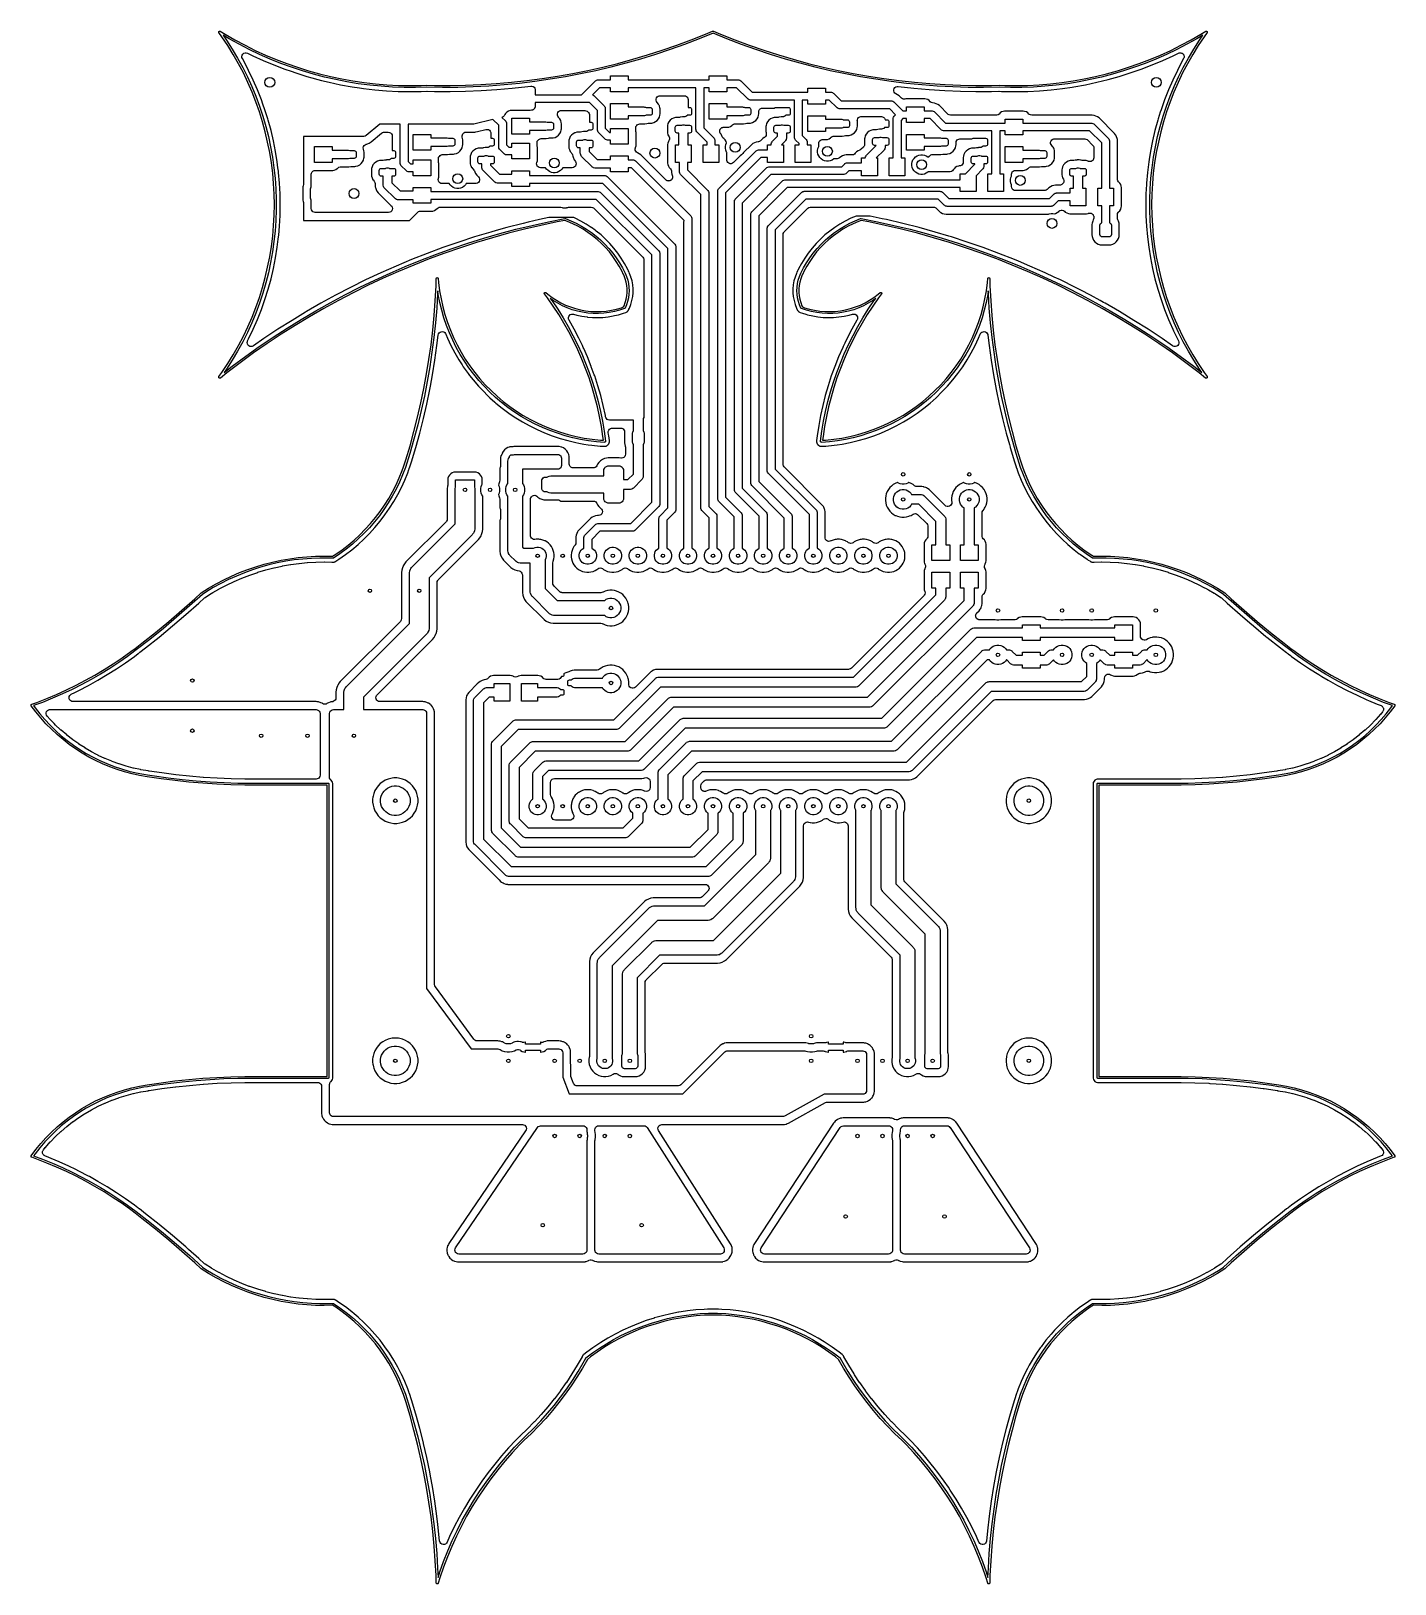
# Model space of a CAD drawing. Extents: x 139 to 278, y -178 to -21.
import ezdxf

# ---------------------------------------------------------------- set-up
doc = ezdxf.new("R2010")
doc.units = 0
doc.layers.add('BLACK', color=7, linetype='CONTINUOUS')

msp = doc.modelspace()

# ---------------------------------------------------------------- linework, layer by layer
at = {"layer": 'BLACK', "linetype": 'CONTINUOUS'}
for p, q in [((158.300038, -20.654344), (158.305686, -20.635557)), ((158.301552, -20.660766), (158.300038, -20.654344)), ((158.300484, -20.667279), (158.301552, -20.660766)), ((158.307413, -20.68563), (158.300484, -20.667279)), ((158.305686, -20.635557), (158.308862, -20.616197)), ((158.311915, -20.704727), (158.307413, -20.68563)), ((158.308862, -20.616197), (158.313043, -20.611091)), ((158.316438, -20.709533), (158.311915, -20.704727)), ((158.313043, -20.611091), (158.314943, -20.604773)), ((158.314943, -20.604773), (158.329229, -20.591326)), ((158.318769, -20.715705), (158.316438, -20.709533)), ((158.318768, -20.715706), (158.318769, -20.715705)), ((158.629156, -21.147932), (158.318768, -20.715706)), ((158.329229, -20.591326), (158.341659, -20.576149)), ((158.341659, -20.576149), (158.34783, -20.573818)), ((158.34783, -20.573818), (158.352637, -20.569295)), ((158.352637, -20.569295), (158.371733, -20.564793)), ((158.371733, -20.564793), (158.390085, -20.557864)), ((158.390085, -20.557864), (158.396597, -20.558932)), ((158.396597, -20.558932), (158.40302, -20.557418)), ((158.40302, -20.557418), (158.421806, -20.563066)), ((158.421806, -20.563066), (158.441167, -20.566242)), ((158.441167, -20.566242), (158.446272, -20.570423)), ((158.446272, -20.570423), (158.452591, -20.572323)), ((158.452591, -20.572323), (158.452586, -20.572332)), ((158.452586, -20.572332), (158.944394, -20.876523)), ((159.21882, -22.033897), (158.629156, -21.147932)), ((159.345698, -21.338425), (158.744207, -20.979332)), ((158.744207, -20.979332), (159.090504, -21.480088)), ((158.944394, -20.876523), (159.946614, -21.453745)), ((159.090504, -21.480088), (159.668057, -22.382259)), ((159.776586, -22.940284), (159.21882, -22.033897)), ((160.362195, -21.902846), (159.345698, -21.338425)), ((159.946614, -21.453745), (160.966429, -21.999279)), ((161.395878, -22.435137), (160.362195, -21.902846)), ((160.966429, -21.999279), (162.002838, -22.512589)), ((203.245221, -22.499792), (204.722566, -21.989178)), ((205.52489, -21.904939), (204.049227, -22.433513)), ((204.722566, -21.989178), (206.188125, -21.44566)), ((206.988365, -21.343502), (205.52489, -21.904939)), ((206.188125, -21.44566), (207.641166, -20.869508)), ((208.40001, -20.765417), (206.988365, -21.343502)), ((207.641166, -20.869508), (208.361063, -20.56526)), ((208.361063, -20.56526), (208.374807, -20.56335)), ((208.374807, -20.56335), (208.387651, -20.558138)), ((208.387651, -20.558138), (208.399988, -20.559852)), ((208.399988, -20.559852), (208.412334, -20.558137)), ((209.811626, -21.343489), (208.40001, -20.765417)), ((208.412334, -20.558137), (208.425185, -20.563352)), ((208.425185, -20.563352), (208.438922, -20.565261)), ((208.438922, -20.565261), (208.438928, -20.565247)), ((208.438928, -20.565247), (209.158825, -20.869495)), ((209.158825, -20.869495), (210.611865, -21.445646)), ((211.275101, -21.904926), (209.811626, -21.343489)), ((210.611865, -21.445646), (212.077424, -21.989165)), ((212.750763, -22.4335), (211.275101, -21.904926)), ((212.077424, -21.989165), (213.55477, -22.499779)), ((254.797149, -22.512599), (255.833556, -21.999285)), ((256.43779, -21.902848), (255.404109, -22.435145)), ((255.833556, -21.999285), (256.853369, -21.453745)), ((257.454284, -21.338422), (256.43779, -21.902848)), ((256.853369, -21.453745), (257.855586, -20.876518)), ((257.581163, -22.033897), (257.023398, -22.940284)), ((257.131927, -22.382259), (257.709479, -21.480088)), ((258.055784, -20.979319), (257.454284, -21.338422)), ((258.170827, -21.147931), (257.581163, -22.033897)), ((257.709479, -21.480088), (258.055784, -20.979319)), ((257.855586, -20.876518), (258.347393, -20.572324)), ((258.481214, -20.715705), (258.170827, -21.147931)), ((258.347393, -20.572324), (258.353712, -20.570423)), ((258.353712, -20.570423), (258.358818, -20.566243)), ((258.358818, -20.566243), (258.378177, -20.563067)), ((258.378177, -20.563067), (258.396964, -20.557419)), ((258.396964, -20.557419), (258.403386, -20.558933)), ((258.403386, -20.558933), (258.409899, -20.557865)), ((258.409899, -20.557865), (258.428251, -20.564794)), ((258.428251, -20.564794), (258.447347, -20.569296)), ((258.447347, -20.569296), (258.452152, -20.573819)), ((258.452152, -20.573819), (258.458326, -20.57615)), ((258.458326, -20.57615), (258.470754, -20.591325)), ((258.470754, -20.591325), (258.485042, -20.604773)), ((258.481216, -20.715706), (258.481214, -20.715705)), ((258.483546, -20.709532), (258.481216, -20.715706)), ((258.48807, -20.704727), (258.483546, -20.709532)), ((258.485042, -20.604773), (258.486942, -20.611092)), ((258.486942, -20.611092), (258.491123, -20.616198)), ((258.492571, -20.685631), (258.48807, -20.704727)), ((258.491123, -20.616198), (258.494298, -20.635557)), ((258.499501, -20.667279), (258.492571, -20.685631)), ((258.494298, -20.635557), (258.499947, -20.654344)), ((258.499947, -20.654344), (258.498432, -20.660766)), ((258.498432, -20.660766), (258.499501, -20.667279)), ((159.668057, -22.382259), (160.213142, -23.30441)), ((160.301747, -23.865943), (159.776586, -22.940284)), ((160.213142, -23.30441), (160.72507, -24.245373)), ((160.650932, -23.110066), (160.68415, -22.989732)), ((160.656525, -23.234775), (160.650932, -23.110066)), ((160.70038, -23.351651), (160.656525, -23.234775)), ((160.68415, -22.989732), (160.752927, -22.885552)), ((160.829318, -23.578919), (160.70038, -23.351651)), ((160.752927, -22.885552), (160.850532, -22.807725)), ((161.331088, -24.541633), (160.829318, -23.578919)), ((160.850532, -22.807725), (160.967409, -22.763869)), ((160.967409, -22.763869), (161.092118, -22.758276)), ((161.092118, -22.758276), (161.212452, -22.791494)), ((161.212452, -22.791494), (161.224502, -22.797213)), ((161.224502, -22.797213), (161.744754, -23.054882)), ((162.445733, -22.934776), (161.395878, -22.435137)), ((161.744754, -23.054882), (162.813857, -23.543285)), ((162.002838, -22.512589), (163.054822, -22.993171)), ((163.510729, -23.401273), (162.445733, -22.934776)), ((162.813857, -23.543285), (163.89774, -23.997947)), ((163.054822, -22.993171), (164.121349, -23.440553)), ((164.58982, -23.834168), (163.510729, -23.401273)), ((164.121349, -23.440553), (165.20137, -23.854295)), ((198.74988, -23.831736), (200.258131, -23.421301)), ((201.064297, -23.391033), (199.556521, -23.819501)), ((200.258131, -23.421301), (201.756828, -22.977246)), ((202.562115, -22.92896), (201.064297, -23.391033)), ((201.756828, -22.977246), (203.245221, -22.499792)), ((204.049227, -22.433513), (202.562115, -22.92896)), ((214.237875, -22.928948), (212.750763, -22.4335)), ((213.55477, -22.499779), (215.043162, -22.977233)), ((215.735693, -23.391021), (214.237875, -22.928948)), ((215.043162, -22.977233), (216.541859, -23.421289)), ((217.243468, -23.819489), (215.735693, -23.391021)), ((216.541859, -23.421289), (218.050109, -23.831724)), ((251.598619, -23.854317), (252.678641, -23.440571)), ((253.28926, -23.401289), (252.21017, -23.834188)), ((252.678641, -23.440571), (253.745166, -22.993186)), ((252.90225, -23.997965), (253.986133, -23.543299)), ((254.354255, -22.934788), (253.28926, -23.401289)), ((253.745166, -22.993186), (254.797149, -22.512599)), ((253.986133, -23.543299), (255.055235, -23.054891)), ((255.404109, -22.435145), (254.354255, -22.934788)), ((255.055235, -23.054891), (255.57547, -22.797227)), ((255.970673, -23.578904), (255.468897, -24.541633)), ((255.57547, -22.797227), (255.581899, -22.795219)), ((255.581899, -22.795219), (255.587524, -22.791506)), ((255.587524, -22.791506), (255.641337, -22.77665)), ((255.641337, -22.77665), (255.694625, -22.760004)), ((255.694625, -22.760004), (255.701363, -22.76008)), ((255.701363, -22.76008), (255.707858, -22.758288)), ((255.707858, -22.758288), (255.763634, -22.760789)), ((255.763634, -22.760789), (255.819452, -22.761424)), ((255.819452, -22.761424), (255.825833, -22.763578)), ((255.825833, -22.763578), (255.832567, -22.76388)), ((255.832567, -22.76388), (255.884834, -22.783493)), ((255.884834, -22.783493), (255.93773, -22.801347)), ((255.93773, -22.801347), (255.943137, -22.80537)), ((255.943137, -22.80537), (255.949444, -22.807737)), ((255.949444, -22.807737), (255.993086, -22.842535)), ((256.099596, -23.351663), (255.970673, -23.578904)), ((255.993086, -22.842535), (256.037883, -22.875867)), ((256.037883, -22.875867), (256.04178, -22.881362)), ((256.04178, -22.881362), (256.047049, -22.885563)), ((256.047049, -22.885563), (256.077808, -22.932155)), ((256.074915, -24.245373), (256.586842, -23.30441)), ((256.077808, -22.932155), (256.110105, -22.977688)), ((256.105986, -23.339949), (256.099596, -23.351663)), ((256.123839, -23.287053), (256.105986, -23.339949)), ((256.110105, -22.977688), (256.112113, -22.984118)), ((256.112113, -22.984118), (256.115827, -22.989743)), ((256.115827, -22.989743), (256.130682, -23.043556)), ((256.143453, -23.234786), (256.123839, -23.287053)), ((256.130682, -23.043556), (256.147329, -23.096844)), ((256.143754, -23.228052), (256.143453, -23.234786)), ((256.145909, -23.221671), (256.143754, -23.228052)), ((256.146543, -23.165853), (256.145909, -23.221671)), ((256.149045, -23.110077), (256.146543, -23.165853)), ((256.147329, -23.096844), (256.147252, -23.103582)), ((256.147252, -23.103582), (256.149045, -23.110077)), ((257.023398, -22.940284), (256.498238, -23.865943)), ((256.586842, -23.30441), (257.131927, -22.382259)), ((160.793638, -24.809703), (160.301747, -23.865943)), ((160.72507, -24.245373), (161.203192, -25.203955)), ((161.251636, -25.770367), (160.793638, -24.809703)), ((161.798285, -25.521591), (161.331088, -24.541633)), ((163.89774, -23.997947), (164.995338, -24.418423)), ((165.681946, -24.233038), (164.58982, -23.834168)), ((164.995338, -24.418423), (165.628604, -24.638522)), ((165.20137, -23.854295), (166.293826, -24.233992)), ((165.628604, -24.638522), (166.105557, -24.804293)), ((166.786034, -24.597489), (165.681946, -24.233038)), ((166.105557, -24.804293), (166.105563, -24.804294)), ((166.105563, -24.804294), (166.105572, -24.804298)), ((166.105572, -24.804298), (167.227353, -25.155195)), ((166.293826, -24.233992), (167.397644, -24.57927)), ((167.901, -24.927165), (166.786034, -24.597489)), ((167.227353, -25.155195), (167.740014, -25.298084)), ((167.397644, -24.57927), (168.511739, -24.88979)), ((169.025749, -25.221742), (167.901, -24.927165)), ((168.511739, -24.88979), (169.635017, -25.165247)), ((169.635017, -25.165247), (170.766374, -25.405371)), ((191.091857, -25.37301), (192.636484, -25.133417)), ((192.636484, -25.133417), (194.175367, -24.859348)), ((194.981014, -24.901212), (193.440993, -25.193284)), ((194.175367, -24.859348), (195.707738, -24.550939)), ((196.514119, -24.574779), (194.981014, -24.901212)), ((195.707738, -24.550939), (197.23283, -24.208344)), ((198.039543, -24.214148), (196.514119, -24.574779)), ((197.23283, -24.208344), (198.74988, -23.831736)), ((198.0083, -25.51), (198.0083, -25.1099)), ((198.0083, -25.1099), (199.8117, -25.1099)), ((199.556521, -23.819501), (198.039543, -24.214148)), ((199.8117, -25.1099), (199.8117, -25.51)), ((208.0083, -25.51), (208.0083, -25.1099)), ((208.0083, -25.1099), (209.8117, -25.1099)), ((209.8117, -25.1099), (209.8117, -25.51)), ((218.760446, -24.214137), (217.243468, -23.819489)), ((218.050109, -23.831724), (219.567159, -24.208334)), ((220.285869, -24.574769), (218.760446, -24.214137)), ((219.567159, -24.208334), (221.092251, -24.550929)), ((221.818974, -24.901203), (220.285869, -24.574769)), ((221.092251, -24.550929), (222.624621, -24.859339)), ((223.358995, -25.193276), (221.818974, -24.901203)), ((222.624621, -24.859339), (224.163504, -25.13341)), ((224.163504, -25.13341), (225.70813, -25.373004)), ((246.033615, -25.405401), (247.164973, -25.165276)), ((247.164973, -25.165276), (248.288251, -24.889818)), ((248.89899, -24.927193), (247.774241, -25.221771)), ((248.288251, -24.889818), (249.402346, -24.579296)), ((248.440413, -25.470797), (249.572638, -25.155222)), ((250.013957, -24.597515), (248.89899, -24.927193)), ((249.402346, -24.579296), (250.506164, -24.234016)), ((249.572638, -25.155222), (250.376985, -24.903618)), ((251.118044, -24.233061), (250.013957, -24.597515)), ((250.376985, -24.903618), (250.694394, -24.804331)), ((250.506164, -24.234016), (251.598619, -23.854317)), ((250.694394, -24.804331), (250.694399, -24.804329)), ((250.694399, -24.804329), (250.694419, -24.804323)), ((250.694419, -24.804323), (251.804653, -24.418444)), ((252.21017, -23.834188), (251.118044, -24.233061)), ((251.804653, -24.418444), (252.90225, -23.997965)), ((255.468897, -24.541633), (255.001705, -25.521583)), ((256.006347, -24.809703), (255.548349, -25.770368)), ((255.596793, -25.203956), (256.074915, -24.245373)), ((256.498238, -23.865943), (256.006347, -24.809703)), ((161.203192, -25.203955), (161.646903, -26.178943)), ((161.675161, -26.74672), (161.251636, -25.770367)), ((161.646903, -26.178943), (162.055639, -27.169102)), ((162.063677, -27.737525), (161.675161, -26.74672)), ((162.230316, -26.517553), (161.798285, -25.521591)), ((162.626635, -27.528257), (162.230316, -26.517553)), ((167.740014, -25.298084), (168.359585, -25.470771)), ((168.359585, -25.470771), (168.723738, -25.56007)), ((168.723738, -25.56007), (169.501136, -25.750709)), ((170.159176, -25.48093), (169.025749, -25.221742)), ((169.501136, -25.750709), (170.650905, -25.99474)), ((171.300169, -25.704474), (170.159176, -25.48093)), ((170.650905, -25.99474), (171.807756, -26.202624)), ((170.766374, -25.405371), (171.904701, -25.609926)), ((172.447605, -25.892155), (171.300169, -25.704474)), ((171.807756, -26.202624), (171.80776, -26.202624)), ((171.80776, -26.202624), (171.807768, -26.202626)), ((171.807768, -26.202626), (172.582954, -26.316978)), ((171.904701, -25.609926), (173.048878, -25.778711)), ((173.60036, -26.043789), (172.447605, -25.892155)), ((172.582954, -26.316978), (172.970553, -26.374155)), ((172.970553, -26.374155), (174.138154, -26.509166)), ((173.048878, -25.778711), (174.197782, -25.911559)), ((174.757299, -26.159227), (173.60036, -26.043789)), ((174.138154, -26.509166), (175.309412, -26.607523)), ((174.197782, -25.911559), (175.350285, -26.008342)), ((175.917288, -26.238355), (174.757299, -26.159227)), ((175.309412, -26.607523), (176.483178, -26.669131)), ((175.350285, -26.008342), (176.505255, -26.068963)), ((177.079187, -26.281097), (175.917288, -26.238355)), ((176.483178, -26.669131), (177.470277, -26.68996)), ((176.505255, -26.068963), (177.661557, -26.093363)), ((178.241855, -26.287408), (177.079187, -26.281097)), ((177.470277, -26.68996), (177.658293, -26.693928)), ((177.658293, -26.693928), (177.658295, -26.693927)), ((177.658295, -26.693927), (177.658297, -26.693928)), ((177.658297, -26.693928), (178.833616, -26.681891)), ((177.661557, -26.093363), (178.818056, -26.081519)), ((179.40065, -26.257375), (178.241855, -26.287408)), ((178.818056, -26.081519), (179.395835, -26.057458)), ((178.833616, -26.681891), (179.390999, -26.658678)), ((179.390999, -26.658678), (179.417556, -26.658458)), ((179.395835, -26.057458), (179.39917, -26.058204)), ((179.39917, -26.058204), (179.402492, -26.057403)), ((180.964815, -26.278995), (179.40065, -26.257375)), ((179.402492, -26.057403), (179.402492, -26.057394)), ((179.402492, -26.057394), (180.183797, -26.076932)), ((179.417556, -26.658458), (180.175497, -26.677411)), ((180.175497, -26.677411), (181.752019, -26.681574)), ((180.183797, -26.076932), (181.74689, -26.081059)), ((182.532231, -26.265608), (180.964815, -26.278995)), ((181.74689, -26.081059), (183.309684, -26.050235)), ((181.752019, -26.681574), (183.328239, -26.650486)), ((184.098955, -26.217179), (182.532231, -26.265608)), ((183.309684, -26.050235), (184.871399, -25.984477)), ((183.328239, -26.650486), (184.90337, -26.584162)), ((185.664205, -26.133731), (184.098955, -26.217179)), ((184.871399, -25.984477), (186.431252, -25.883816)), ((184.90337, -26.584162), (186.476624, -26.482636)), ((187.227198, -26.015306), (185.664205, -26.133731)), ((186.431252, -25.883816), (187.988466, -25.748303)), ((186.476624, -26.482636), (188.047215, -26.345959)), ((188.787152, -25.861964), (187.227198, -26.015306)), ((187.988466, -25.748303), (189.542259, -25.578006)), ((188.047215, -26.345959), (189.614357, -26.174199)), ((190.343288, -25.673781), (188.787152, -25.861964)), ((189.542259, -25.578006), (191.091857, -25.37301)), ((189.614357, -26.174199), (189.923669, -26.13328)), ((189.923669, -26.13328), (190.048458, -26.13647)), ((190.048458, -26.13647), (190.166159, -26.178066)), ((190.166159, -26.178066), (190.265245, -26.253999)), ((190.265245, -26.253999), (190.336017, -26.356834)), ((190.336017, -26.356834), (190.371547, -26.476506)), ((191.894827, -25.45085), (190.343288, -25.673781)), ((190.371547, -26.476506), (190.374993, -26.528834)), ((190.374993, -26.528834), (190.374993, -27.01)), ((193.440993, -25.193284), (191.894827, -25.45085)), ((195.063314, -27.01), (196.446157, -25.627158)), ((196.894685, -26.31), (196.174769, -27.029916)), ((196.446157, -25.627158), (196.485495, -25.592659)), ((196.485495, -25.592659), (196.541941, -25.56007)), ((196.541941, -25.56007), (196.575927, -25.540448)), ((196.575927, -25.540448), (196.67679, -25.513422)), ((196.67679, -25.513422), (196.729, -25.51)), ((196.729, -25.51), (198.0083, -25.51)), ((198.0083, -26.31), (196.894685, -26.31)), ((198.0083, -26.7101), (198.0083, -26.31)), ((199.8117, -26.7101), (198.0083, -26.7101)), ((199.8117, -25.51), (207.055, -25.51)), ((206.675, -26.31), (199.8117, -26.31)), ((199.8117, -26.31), (199.8117, -26.7101)), ((206.675, -30.534), (206.675, -26.31)), ((207.055, -25.51), (208.0083, -25.51)), ((208.0083, -26.31), (207.475, -26.31)), ((207.475, -26.31), (207.475, -30.368314)), ((208.0083, -26.7101), (208.0083, -26.31)), ((209.8117, -26.7101), (208.0083, -26.7101)), ((209.8117, -25.51), (210.961, -25.51)), ((210.795314, -26.31), (209.8117, -26.31)), ((209.8117, -26.31), (209.8117, -26.7101)), ((211.928157, -27.442843), (210.795314, -26.31)), ((210.961, -25.51), (211.01321, -25.513422)), ((211.01321, -25.513422), (211.114074, -25.540448)), ((211.114074, -25.540448), (211.204505, -25.592659)), ((211.204505, -25.592659), (211.243843, -25.627157)), ((211.243843, -25.627157), (212.376686, -26.76)), ((212.376686, -26.76), (217.025, -26.76)), ((217.025, -26.76), (218.0083, -26.76)), ((218.0083, -26.76), (218.0083, -26.3599)), ((218.0083, -26.3599), (219.8117, -26.3599)), ((219.8117, -26.3599), (219.8117, -26.76)), ((219.8117, -26.76), (220.351, -26.76)), ((220.351, -26.76), (220.40321, -26.763422)), ((220.40321, -26.763422), (220.504074, -26.790448)), ((224.905161, -25.450843), (223.358995, -25.193276)), ((226.456699, -25.673775), (224.905161, -25.450843)), ((225.70813, -25.373004), (227.257728, -25.578001)), ((228.012834, -25.86196), (226.456699, -25.673775)), ((226.727254, -26.505751), (226.76583, -26.387026)), ((226.727255, -26.630586), (226.727254, -26.505751)), ((226.765831, -26.74931), (226.727255, -26.630586)), ((226.76583, -26.387026), (226.839205, -26.286032)), ((226.839207, -26.850304), (226.765831, -26.74931)), ((226.839205, -26.286032), (226.940199, -26.212656)), ((226.940199, -26.212656), (227.058923, -26.17408)), ((227.058923, -26.17408), (227.173669, -26.172613)), ((227.173669, -26.172613), (227.177257, -26.173087)), ((227.177257, -26.173087), (227.185629, -26.174195)), ((227.185629, -26.174195), (228.752771, -26.345957)), ((227.257728, -25.578001), (228.811521, -25.7483)), ((229.572788, -26.015305), (228.012834, -25.86196)), ((228.752771, -26.345957), (230.323362, -26.482636)), ((228.811521, -25.7483), (230.368734, -25.883815)), ((231.135781, -26.133731), (229.572788, -26.015305)), ((230.323362, -26.482636), (231.896616, -26.584163)), ((230.368734, -25.883815), (231.928587, -25.984478)), ((232.70103, -26.217181), (231.135781, -26.133731)), ((231.896616, -26.584163), (233.471746, -26.650489)), ((231.928587, -25.984478), (233.490302, -26.050239)), ((234.267754, -26.265613), (232.70103, -26.217181)), ((233.471746, -26.650489), (235.047966, -26.68158)), ((233.490302, -26.050239), (235.053096, -26.081065)), ((235.83517, -26.279002), (234.267754, -26.265613)), ((235.047966, -26.68158), (236.624487, -26.67742)), ((235.053096, -26.081065), (236.616188, -26.07694)), ((237.399257, -26.257386), (235.83517, -26.279002)), ((236.616188, -26.07694), (237.397493, -26.057404)), ((236.624487, -26.67742), (237.382364, -26.658469)), ((237.382364, -26.658469), (237.40892, -26.658689)), ((237.397493, -26.057404), (237.400814, -26.058205)), ((238.55813, -26.287426), (237.399257, -26.257386)), ((237.400814, -26.058205), (237.40415, -26.057459)), ((237.40415, -26.057459), (237.40415, -26.057471)), ((237.40415, -26.057471), (237.981929, -26.081534)), ((237.40892, -26.658689), (237.660165, -26.669154)), ((237.660165, -26.669154), (237.966357, -26.681907)), ((237.966357, -26.681907), (238.071664, -26.682985)), ((237.981929, -26.081534), (239.138428, -26.093383)), ((238.071664, -26.682985), (239.141687, -26.693948)), ((239.720798, -26.281118), (238.55813, -26.287426)), ((239.138428, -26.093383), (240.294731, -26.068986)), ((239.141687, -26.693948), (240.316807, -26.669154)), ((240.882698, -26.23838), (239.720798, -26.281118)), ((240.294731, -26.068986), (241.449701, -26.008367)), ((240.316807, -26.669154), (241.490573, -26.607549)), ((242.042687, -26.159254), (240.882698, -26.23838)), ((241.449701, -26.008367), (242.602205, -25.911587)), ((241.490573, -26.607549), (242.661833, -26.509193)), ((243.199628, -26.043817), (242.042687, -26.159254)), ((242.602205, -25.911587), (243.75111, -25.778739)), ((242.661833, -26.509193), (243.829435, -26.374184)), ((244.352383, -25.892184), (243.199628, -26.043817)), ((243.75111, -25.778739), (244.895288, -25.609955)), ((243.829435, -26.374184), (244.797816, -26.231332)), ((245.499821, -25.704503), (244.352383, -25.892184)), ((244.797816, -26.231332), (244.99222, -26.202655)), ((244.895288, -25.609955), (246.033615, -25.405401)), ((244.99222, -26.202655), (244.992222, -26.202654)), ((244.992222, -26.202654), (244.992233, -26.202653)), ((244.992233, -26.202653), (246.149085, -25.99477)), ((246.640813, -25.480959), (245.499821, -25.704503)), ((246.149085, -25.99477), (247.298855, -25.750738)), ((247.774241, -25.221771), (246.640813, -25.480959)), ((247.298855, -25.750738), (248.440413, -25.470797)), ((254.569665, -26.517563), (254.173348, -27.528267)), ((255.001705, -25.521583), (254.569665, -26.517563)), ((255.124825, -26.746721), (254.736309, -27.737526)), ((254.744347, -27.169103), (255.153083, -26.178944)), ((255.548349, -25.770368), (255.124825, -26.746721)), ((255.153083, -26.178944), (255.596793, -25.203956)), ((162.055639, -27.169102), (162.428885, -28.173178)), ((162.416692, -28.741527), (162.063677, -27.737525)), ((162.428885, -28.173178), (162.766166, -29.189899)), ((162.776497, -27.954476), (162.626635, -27.528257)), ((162.98674, -28.552425), (162.776497, -27.954476)), ((190.348295, -28.327802), (190.344609, -28.343153)), ((190.355465, -28.313732), (190.348295, -28.327802)), ((190.362804, -28.267387), (190.355465, -28.313732)), ((190.373761, -28.221769), (190.362804, -28.267387)), ((190.374993, -28.190434), (190.372523, -28.206027)), ((190.372523, -28.206027), (190.373761, -28.221769)), ((190.374993, -27.01), (195.063314, -27.01)), ((195.229, -27.81), (190.374993, -27.81)), ((190.374993, -27.81), (190.374993, -28.190434)), ((195.895314, -27.81), (195.229, -27.81)), ((196.685, -28.599685), (195.895314, -27.81)), ((196.174769, -27.029916), (196.214074, -27.040448)), ((196.214074, -27.040448), (196.304505, -27.092659)), ((196.304505, -27.092659), (196.343843, -27.127157)), ((196.343843, -27.127157), (197.367843, -28.151158)), ((197.367843, -28.151158), (197.402341, -28.190495)), ((197.402341, -28.190495), (197.454552, -28.280926)), ((197.454552, -28.280926), (197.467112, -28.327802)), ((197.467112, -28.327802), (197.481578, -28.38179)), ((198.0083, -29.5041), (198.0083, -27.9039)), ((198.0083, -27.9039), (199.8117, -27.9039)), ((199.8117, -27.9039), (199.8117, -28.254)), ((199.8117, -28.254), (201.402048, -28.254)), ((201.402048, -28.254), (201.460785, -28.25785)), ((201.460785, -28.25785), (201.574256, -28.288254)), ((201.574256, -28.288254), (201.610189, -28.309)), ((201.610189, -28.309), (202.034548, -28.309)), ((202.034548, -28.309), (202.110128, -28.324034)), ((202.110128, -28.324034), (202.174202, -28.366846)), ((202.626395, -27.447083), (202.664971, -27.328358)), ((202.626395, -27.571917), (202.626395, -27.447083)), ((202.664971, -27.690642), (202.626395, -27.571917)), ((202.664971, -27.328358), (202.738347, -27.227364)), ((202.738347, -27.791636), (202.664971, -27.690642)), ((202.738347, -27.227364), (202.839341, -27.153988)), ((202.743874, -27.797163), (202.738347, -27.791636)), ((202.74388, -27.797168), (202.743874, -27.797163)), ((202.743883, -27.797172), (202.74388, -27.797168)), ((202.872148, -27.954477), (202.743883, -27.797172)), ((202.839341, -27.153988), (202.958066, -27.115412)), ((202.958252, -28.119314), (202.872148, -27.954477)), ((202.958066, -27.115412), (203.020483, -27.1105)), ((202.966123, -28.134383), (202.958252, -28.119314)), ((203.021961, -28.329525), (202.966123, -28.134383)), ((203.020483, -27.1105), (205.4755, -27.1105)), ((203.032547, -28.448608), (203.021961, -28.329525)), ((205.4755, -27.1105), (205.598798, -27.130028)), ((205.598798, -27.130028), (205.710026, -27.186702)), ((205.710026, -27.186702), (205.798298, -27.274974)), ((205.798298, -27.274974), (205.854972, -27.386202)), ((205.854972, -27.386202), (205.8745, -27.5095)), ((205.8745, -27.5095), (205.8745, -28.309)), ((205.8745, -28.309), (206.034548, -28.309)), ((206.034548, -28.309), (206.110128, -28.324034)), ((206.110128, -28.324034), (206.174202, -28.366846)), ((208.0083, -29.5041), (208.0083, -27.9039)), ((208.0083, -27.9039), (209.8117, -27.9039)), ((209.8117, -27.9039), (209.8117, -28.254)), ((209.8117, -28.254), (211.402048, -28.254)), ((211.402048, -28.254), (211.460785, -28.25785)), ((211.460785, -28.25785), (211.574256, -28.288254)), ((211.574256, -28.288254), (211.610189, -28.309)), ((211.610189, -28.309), (212.034548, -28.309)), ((211.967495, -27.477341), (211.928157, -27.442843)), ((212.057926, -27.529552), (211.967495, -27.477341)), ((212.034548, -28.309), (212.110128, -28.324034)), ((212.15879, -27.556578), (212.057926, -27.529552)), ((212.110128, -28.324034), (212.174202, -28.366846)), ((212.211, -27.56), (212.15879, -27.556578)), ((216.655, -27.56), (212.211, -27.56)), ((214.639392, -28.3605), (214.693968, -28.324034)), ((214.693968, -28.324034), (214.769548, -28.309)), ((214.769548, -28.309), (216.034548, -28.309)), ((216.034548, -28.309), (216.110128, -28.324034)), ((216.110128, -28.324034), (216.174202, -28.366846)), ((216.655, -31.324), (216.655, -27.56)), ((218.0083, -27.56), (217.455, -27.56)), ((217.455, -27.56), (217.455, -31.158314)), ((218.0083, -27.9601), (218.0083, -27.56)), ((219.8117, -27.9601), (218.0083, -27.9601)), ((220.185314, -27.56), (219.8117, -27.56)), ((219.8117, -27.56), (219.8117, -27.9601)), ((220.942158, -28.316843), (220.185314, -27.56)), ((220.504074, -26.790448), (220.594505, -26.842659)), ((220.594505, -26.842659), (220.633843, -26.877157)), ((220.633843, -26.877157), (221.390685, -27.634)), ((220.981495, -28.351341), (220.942158, -28.316843)), ((221.390685, -27.634), (226.475, -27.634)), ((226.475, -27.634), (226.52721, -27.637422)), ((226.52721, -27.637422), (226.628074, -27.664448)), ((226.628074, -27.664448), (226.718505, -27.716659)), ((226.718505, -27.716659), (226.757843, -27.751157)), ((226.757843, -27.751157), (227.641686, -28.635)), ((226.940201, -26.923679), (226.839207, -26.850304)), ((227.104199, -27.007239), (226.940201, -26.923679)), ((227.257069, -27.118306), (227.104199, -27.007239)), ((227.25707, -27.118307), (227.257069, -27.118306)), ((227.257074, -27.11831), (227.25707, -27.118307)), ((227.477118, -27.338354), (227.257074, -27.11831)), ((227.496707, -27.356667), (227.477118, -27.338354)), ((227.602404, -27.423088), (227.496707, -27.356667)), ((227.723454, -27.453596), (227.602404, -27.423088)), ((227.806326, -27.448012), (227.723454, -27.453596)), ((227.80678, -27.452041), (227.806326, -27.448012)), ((227.829044, -27.449532), (227.80678, -27.452041)), ((227.829045, -27.449532), (227.829044, -27.449532)), ((227.847092, -27.447498), (227.829045, -27.449532)), ((227.963337, -27.4344), (227.847092, -27.447498)), ((227.963346, -27.4344), (227.963337, -27.4344)), ((229.856654, -27.4344), (227.963346, -27.4344)), ((228.0083, -28.635), (228.0083, -28.2349)), ((228.0083, -28.2349), (229.8117, -28.2349)), ((229.8117, -28.2349), (229.8117, -28.635)), ((229.856662, -27.4344), (229.856654, -27.4344)), ((229.990951, -27.449531), (229.856662, -27.4344)), ((229.990953, -27.449531), (229.990951, -27.449531)), ((229.990955, -27.449532), (229.990953, -27.449531)), ((230.161222, -27.509111), (229.990955, -27.449532)), ((230.313962, -27.605084), (230.161222, -27.509111)), ((230.429671, -27.720793), (230.313962, -27.605084)), ((230.530662, -27.794167), (230.429671, -27.720793)), ((230.649387, -27.832743), (230.530662, -27.794167)), ((230.66048, -27.8345), (230.649387, -27.832743)), ((230.660481, -27.8345), (230.66048, -27.8345)), ((230.847118, -27.86406), (230.660481, -27.8345)), ((230.847119, -27.86406), (230.847118, -27.86406)), ((230.847123, -27.864061), (230.847119, -27.86406)), ((231.02683, -27.922452), (230.847123, -27.864061)), ((231.195201, -28.008241), (231.02683, -27.922452)), ((231.348069, -28.119306), (231.195201, -28.008241)), ((231.348078, -28.119314), (231.348069, -28.119306)), ((232.196401, -28.967636), (231.348078, -28.119314)), ((254.173348, -27.528267), (253.813255, -28.552401)), ((254.033821, -29.1899), (254.371102, -28.173179)), ((254.371102, -28.173179), (254.744347, -27.169103)), ((254.736309, -27.737526), (254.383295, -28.741528)), ((162.733757, -29.757455), (162.416692, -28.741527)), ((163.014473, -30.784021), (162.733757, -29.757455)), ((162.766166, -29.189899), (163.067056, -30.217978)), ((163.268265, -29.454476), (162.98674, -28.552425)), ((163.310172, -29.588754), (163.268265, -29.454476)), ((163.596526, -30.635937), (163.310172, -29.588754)), ((186.09703, -29.531716), (184.170901, -29.993988)), ((186.675, -30.109686), (186.09703, -29.531716)), ((187.01887, -29.309828), (187.009139, -29.312453)), ((187.009139, -29.312453), (187.357843, -29.661157)), ((187.131342, -29.255665), (187.01887, -29.309828)), ((187.221573, -29.169397), (187.131342, -29.255665)), ((187.27264, -29.074499), (187.221573, -29.169397)), ((187.272787, -29.07457), (187.27264, -29.074499)), ((187.274357, -29.071309), (187.272787, -29.07457)), ((187.280729, -29.059469), (187.274357, -29.071309)), ((187.282508, -29.054383), (187.280729, -29.059469)), ((187.28251, -29.05438), (187.282508, -29.054383)), ((187.311338, -29.008501), (187.28251, -29.05438)), ((187.378484, -28.901638), (187.311338, -29.008501)), ((187.357843, -29.661157), (187.392341, -29.700495)), ((187.506038, -28.774084), (187.378484, -28.901638)), ((187.392341, -29.700495), (187.444552, -29.790926)), ((187.444552, -29.790926), (187.456388, -29.8351)), ((187.456388, -29.8351), (187.471578, -29.89179)), ((187.471578, -29.89179), (187.475, -29.944)), ((187.506039, -28.774083), (187.506038, -28.774084)), ((187.658778, -28.678111), (187.506039, -28.774083)), ((187.829045, -28.618532), (187.658778, -28.678111)), ((187.829048, -28.618531), (187.829045, -28.618532)), ((187.963337, -28.6034), (187.829048, -28.618531)), ((187.963346, -28.6034), (187.963337, -28.6034)), ((189.856654, -28.6034), (187.963346, -28.6034)), ((188.0083, -31.0041), (188.0083, -29.4039)), ((188.0083, -29.4039), (189.8117, -29.4039)), ((189.8117, -29.4039), (189.8117, -29.754)), ((189.8117, -29.754), (191.402048, -29.754)), ((189.856664, -28.6034), (189.856654, -28.6034)), ((189.860767, -28.603863), (189.856664, -28.6034)), ((189.874091, -28.605138), (189.860767, -28.603863)), ((189.998541, -28.595353), (189.874091, -28.605138)), ((190.069108, -28.578417), (189.998541, -28.595353)), ((190.099291, -28.569906), (190.069108, -28.578417)), ((190.1411, -28.548602), (190.099291, -28.569906)), ((190.184444, -28.530653), (190.1411, -28.548602)), ((190.196449, -28.5204), (190.184444, -28.530653)), ((190.210519, -28.513232), (190.196449, -28.5204)), ((190.243696, -28.480054), (190.210519, -28.513232)), ((190.279375, -28.449587), (190.243696, -28.480054)), ((190.287625, -28.436125), (190.279375, -28.449587)), ((190.298791, -28.42496), (190.287625, -28.436125)), ((190.320093, -28.383151), (190.298791, -28.42496)), ((190.344609, -28.343153), (190.320093, -28.383151)), ((191.402048, -29.754), (191.460785, -29.75785)), ((191.460785, -29.75785), (191.574256, -29.788254)), ((191.574256, -29.788254), (191.610189, -29.809)), ((191.610189, -29.809), (192.034548, -29.809)), ((192.034548, -29.809), (192.110128, -29.824034)), ((192.110128, -29.824034), (192.174202, -29.866846)), ((192.174202, -29.866846), (192.217014, -29.93092)), ((192.626395, -28.947083), (192.664971, -28.828358)), ((192.626395, -29.071917), (192.626395, -28.947083)), ((192.664971, -29.190642), (192.626395, -29.071917)), ((192.664971, -28.828358), (192.738347, -28.727364)), ((192.738347, -29.291636), (192.664971, -29.190642)), ((192.738347, -28.727364), (192.839341, -28.653988)), ((192.743874, -29.297163), (192.738347, -29.291636)), ((192.74388, -29.297168), (192.743874, -29.297163)), ((192.75312, -29.3085), (192.74388, -29.297168)), ((192.872148, -29.454477), (192.75312, -29.3085)), ((192.839341, -28.653988), (192.958066, -28.615412)), ((192.965662, -29.6335), (192.872148, -29.454477)), ((192.958066, -28.615412), (193.020483, -28.6105)), ((192.966123, -29.634383), (192.965662, -29.6335)), ((193.021961, -29.829525), (192.966123, -29.634383)), ((193.020483, -28.6105), (195.134519, -28.6105)), ((193.032547, -29.948608), (193.021961, -29.829525)), ((195.134519, -28.6105), (195.323481, -28.6105)), ((195.323481, -28.6105), (195.398465, -28.6105)), ((195.398465, -28.6105), (195.521763, -28.630028)), ((195.521763, -28.630028), (195.632991, -28.686702)), ((195.632991, -28.686702), (195.680599, -28.727363)), ((195.680599, -28.727363), (195.767634, -28.814397)), ((195.767634, -28.814397), (195.841011, -28.91539)), ((195.841011, -28.91539), (195.879587, -29.034114)), ((195.879587, -29.034114), (195.8845, -29.096534)), ((195.8845, -29.096534), (195.8845, -29.809)), ((195.8845, -29.809), (196.034548, -29.809)), ((196.034548, -29.809), (196.110128, -29.824034)), ((196.110128, -29.824034), (196.174202, -29.866846)), ((196.174202, -29.866846), (196.217014, -29.93092)), ((196.685, -30.554), (196.685, -28.599685)), ((197.481578, -28.38179), (197.485, -28.434)), ((197.485, -28.434), (197.485, -30.388314)), ((199.8117, -29.5041), (198.0083, -29.5041)), ((201.402048, -29.154), (199.8117, -29.154)), ((199.8117, -29.154), (199.8117, -29.5041)), ((201.460785, -29.15015), (201.402048, -29.154)), ((201.574256, -29.119746), (201.460785, -29.15015)), ((201.610189, -29.099), (201.574256, -29.119746)), ((202.034548, -29.099), (201.610189, -29.099)), ((201.709285, -29.919026), (201.832579, -29.899499)), ((201.832579, -29.899499), (202.092437, -29.899499)), ((202.110128, -29.083966), (202.034548, -29.099)), ((202.092437, -29.899499), (202.09244, -29.899499)), ((202.09244, -29.899499), (202.211523, -29.888913)), ((202.174202, -29.041154), (202.110128, -29.083966)), ((202.174202, -28.366846), (202.217014, -28.43092)), ((202.217014, -28.97708), (202.174202, -29.041154)), ((202.211523, -29.888913), (202.406665, -29.833075)), ((202.217014, -28.43092), (202.232048, -28.5065)), ((202.232048, -28.9015), (202.217014, -28.97708)), ((202.232048, -28.5065), (202.232048, -28.9015)), ((202.406665, -29.833075), (202.586572, -29.739099)), ((202.586572, -29.739099), (202.74388, -29.610832)), ((202.74388, -29.610832), (202.872147, -29.453524)), ((202.872147, -29.453524), (202.966123, -29.273617)), ((202.966123, -29.273617), (203.021961, -29.078475)), ((203.021961, -29.078475), (203.02282, -29.068821)), ((203.02282, -29.068821), (203.032547, -28.959404)), ((203.032548, -28.959393), (203.032547, -28.448608)), ((203.032547, -28.959404), (203.032548, -28.959393)), ((203.931947, -29.754477), (203.837975, -29.934377)), ((204.060212, -29.597172), (203.931947, -29.754477)), ((204.06022, -29.597164), (204.060212, -29.597172)), ((204.217525, -29.468899), (204.06022, -29.597164)), ((204.397425, -29.374927), (204.217525, -29.468899)), ((204.397428, -29.374926), (204.397425, -29.374927)), ((204.592571, -29.319087), (204.397428, -29.374926)), ((204.592573, -29.319087), (204.592571, -29.319087)), ((204.624334, -29.316263), (204.592573, -29.319087)), ((204.711659, -29.3085), (204.624334, -29.316263)), ((204.971518, -29.3085), (204.711659, -29.3085)), ((205.014803, -29.306145), (204.971518, -29.3085)), ((205.055694, -29.301682), (205.014803, -29.306145)), ((205.109222, -29.284291), (205.055694, -29.301682)), ((205.303631, -29.2535), (205.109222, -29.284291)), ((205.497206, -29.2535), (205.303631, -29.2535)), ((205.518786, -29.251145), (205.497206, -29.2535)), ((205.558322, -29.240382), (205.518786, -29.251145)), ((205.598798, -29.233972), (205.558322, -29.240382)), ((205.618213, -29.224079), (205.598798, -29.233972)), ((205.639238, -29.218356), (205.618213, -29.224079)), ((205.673516, -29.1959), (205.639238, -29.218356)), ((205.710026, -29.177298), (205.673516, -29.1959)), ((205.725433, -29.16189), (205.710026, -29.177298)), ((205.743661, -29.14995), (205.725433, -29.16189)), ((205.769323, -29.118), (205.743661, -29.14995)), ((205.788324, -29.099), (205.769323, -29.118)), ((206.034548, -29.099), (205.788324, -29.099)), ((206.110128, -29.083966), (206.034548, -29.099)), ((206.174202, -29.041154), (206.110128, -29.083966)), ((206.174202, -28.366846), (206.217014, -28.43092)), ((206.217014, -28.97708), (206.174202, -29.041154)), ((206.217014, -28.43092), (206.232048, -28.5065)), ((206.232048, -28.9015), (206.217014, -28.97708)), ((206.232048, -28.5065), (206.232048, -28.9015)), ((209.8117, -29.5041), (208.0083, -29.5041)), ((211.402048, -29.154), (209.8117, -29.154)), ((209.8117, -29.154), (209.8117, -29.5041)), ((211.460785, -29.15015), (211.402048, -29.154)), ((211.574256, -29.119746), (211.460785, -29.15015)), ((211.610189, -29.099), (211.574256, -29.119746)), ((212.034548, -29.099), (211.610189, -29.099)), ((211.709285, -29.919026), (211.832579, -29.899499)), ((211.832579, -29.899499), (212.092437, -29.899499)), ((212.110128, -29.083966), (212.034548, -29.099)), ((212.092437, -29.899499), (212.09244, -29.899499)), ((212.09244, -29.899499), (212.211523, -29.888913)), ((212.174202, -29.041154), (212.110128, -29.083966)), ((212.174202, -28.366846), (212.217014, -28.43092)), ((212.217014, -28.97708), (212.174202, -29.041154)), ((212.211523, -29.888913), (212.406665, -29.833075)), ((212.217014, -28.43092), (212.232048, -28.5065)), ((212.232048, -28.9015), (212.217014, -28.97708)), ((212.232048, -28.5065), (212.232048, -28.9015)), ((212.406665, -29.833075), (212.586572, -29.739099)), ((212.586572, -29.739099), (212.74388, -29.610832)), ((212.74388, -29.610832), (212.872147, -29.453524)), ((212.872147, -29.453524), (212.966123, -29.273617)), ((212.966123, -29.273617), (213.021961, -29.078475)), ((213.021961, -29.078475), (213.02282, -29.068821)), ((213.02282, -29.068821), (213.032547, -28.959404)), ((213.032547, -28.959404), (213.032548, -28.959397)), ((213.032548, -28.7595), (213.052076, -28.636202)), ((213.032548, -28.959397), (213.032548, -28.7595)), ((213.052076, -28.636202), (213.10875, -28.524974)), ((213.10875, -28.524974), (213.197022, -28.436702)), ((213.197022, -28.436702), (213.30825, -28.380028)), ((213.30825, -28.380028), (213.431548, -28.3605)), ((213.431548, -28.3605), (214.639392, -28.3605)), ((213.931947, -29.754477), (213.837975, -29.934377)), ((214.060212, -29.597172), (213.931947, -29.754477)), ((214.06022, -29.597164), (214.060212, -29.597172)), ((214.217525, -29.468899), (214.06022, -29.597164)), ((214.397425, -29.374927), (214.217525, -29.468899)), ((214.397428, -29.374926), (214.397425, -29.374927)), ((214.592571, -29.319087), (214.397428, -29.374926)), ((214.592573, -29.319087), (214.592571, -29.319087)), ((214.624334, -29.316263), (214.592573, -29.319087)), ((214.711659, -29.3085), (214.624334, -29.316263)), ((214.971518, -29.3085), (214.711659, -29.3085)), ((215.01657, -29.305948), (214.971518, -29.3085)), ((215.056549, -29.301404), (215.01657, -29.305948)), ((215.109222, -29.284291), (215.056549, -29.301404)), ((215.303631, -29.2535), (215.109222, -29.284291)), ((215.478096, -29.2535), (215.303631, -29.2535)), ((215.500553, -29.250948), (215.478096, -29.2535)), ((215.539191, -29.240244), (215.500553, -29.250948)), ((215.578798, -29.233972), (215.539191, -29.240244)), ((215.599004, -29.223676), (215.578798, -29.233972)), ((215.620857, -29.217623), (215.599004, -29.223676)), ((215.654299, -29.195501), (215.620857, -29.217623)), ((215.690026, -29.177298), (215.654299, -29.195501)), ((215.70606, -29.161263), (215.690026, -29.177298)), ((215.724975, -29.148752), (215.70606, -29.161263)), ((215.749945, -29.117378), (215.724975, -29.148752)), ((215.768324, -29.099), (215.749945, -29.117378)), ((216.034548, -29.099), (215.768324, -29.099)), ((216.110128, -29.083966), (216.034548, -29.099)), ((216.174202, -29.041154), (216.110128, -29.083966)), ((216.174202, -28.366846), (216.217014, -28.43092)), ((216.217014, -28.97708), (216.174202, -29.041154)), ((216.217014, -28.43092), (216.232048, -28.5065)), ((216.232048, -28.9015), (216.217014, -28.97708)), ((216.232048, -28.5065), (216.232048, -28.9015)), ((218.0083, -30.7541), (218.0083, -29.1539)), ((218.0083, -29.1539), (219.8117, -29.1539)), ((219.8117, -29.1539), (219.8117, -29.504)), ((219.8117, -29.504), (221.402048, -29.504)), ((221.071926, -28.403552), (220.981495, -28.351341)), ((221.17279, -28.430578), (221.071926, -28.403552)), ((221.225, -28.434), (221.17279, -28.430578)), ((226.309314, -28.434), (221.225, -28.434)), ((221.402048, -29.504), (221.460785, -29.50785)), ((221.460785, -29.50785), (221.574256, -29.538254)), ((221.574256, -29.538254), (221.610189, -29.559)), ((221.610189, -29.559), (222.034548, -29.559)), ((222.034548, -29.559), (222.110128, -29.574034)), ((222.110128, -29.574034), (222.174202, -29.616846)), ((222.174202, -29.616846), (222.217014, -29.68092)), ((222.217014, -29.68092), (222.232048, -29.7565)), ((222.232048, -29.7565), (222.232048, -30.1515)), ((223.0299, -29.668827), (223.038435, -29.544284)), ((223.032547, -29.698608), (223.0299, -29.668827)), ((223.032548, -30.209393), (223.032547, -29.698608)), ((223.038435, -29.544284), (223.085038, -29.428475)), ((223.085038, -29.428475), (223.165148, -29.332735)), ((223.165148, -29.332735), (223.270922, -29.266435)), ((223.270922, -29.266435), (223.392006, -29.236067)), ((223.392006, -29.236067), (223.427333, -29.2345)), ((223.427333, -29.2345), (225.4655, -29.2345)), ((225.4655, -29.2345), (225.588798, -29.254028)), ((225.588798, -29.254028), (225.700026, -29.310702)), ((225.700026, -29.310702), (225.788298, -29.398974)), ((225.788298, -29.398974), (225.844972, -29.510202)), ((225.844972, -29.510202), (225.852701, -29.559)), ((225.852701, -29.559), (226.034548, -29.559)), ((226.034548, -29.559), (226.110128, -29.574034)), ((226.110128, -29.574034), (226.174202, -29.616846)), ((226.174202, -29.616846), (226.217014, -29.68092)), ((226.217014, -29.68092), (226.232048, -29.7565)), ((226.232048, -29.7565), (226.232048, -30.1515)), ((226.910314, -29.035), (226.309314, -28.434)), ((226.665, -29.446), (226.668422, -29.39379)), ((226.665, -33.4203), (226.665, -29.446)), ((226.668422, -29.39379), (226.679528, -29.352341)), ((226.679528, -29.352341), (226.695448, -29.292926)), ((226.695448, -29.292926), (226.747659, -29.202495)), ((226.747659, -29.202495), (226.782157, -29.163157)), ((226.782157, -29.163157), (226.910314, -29.035)), ((227.641686, -29.435), (227.465, -29.611686)), ((227.465, -29.611686), (227.465, -33.4203)), ((227.641686, -28.635), (228.0083, -28.635)), ((228.0083, -29.435), (227.641686, -29.435)), ((228.0083, -29.8351), (228.0083, -29.435)), ((229.8117, -29.8351), (228.0083, -29.8351)), ((229.8117, -28.635), (230.566, -28.635)), ((230.400314, -29.435), (229.8117, -29.435)), ((229.8117, -29.435), (229.8117, -29.8351)), ((231.533157, -30.567843), (230.400314, -29.435)), ((230.566, -28.635), (230.61821, -28.638422)), ((230.61821, -28.638422), (230.719074, -28.665448)), ((230.719074, -28.665448), (230.809505, -28.717659)), ((230.809505, -28.717659), (230.848843, -28.752157)), ((230.848843, -28.752157), (231.981686, -29.885)), ((231.981686, -29.885), (237.225, -29.885)), ((232.24401, -29.008298), (232.196401, -28.967636)), ((232.355238, -29.064972), (232.24401, -29.008298)), ((232.478536, -29.0845), (232.355238, -29.064972)), ((237.111351, -29.0845), (232.478536, -29.0845)), ((237.173768, -29.079588), (237.111351, -29.0845)), ((237.292493, -29.041012), (237.173768, -29.079588)), ((237.225, -29.885), (238.0083, -29.885)), ((237.393483, -28.967638), (237.292493, -29.041012)), ((237.506038, -28.855084), (237.393483, -28.967638)), ((237.506039, -28.855083), (237.506038, -28.855083)), ((237.506038, -28.855083), (237.506038, -28.855084)), ((237.658778, -28.759111), (237.506039, -28.855083)), ((237.829045, -28.699532), (237.658778, -28.759111)), ((237.829048, -28.699531), (237.829045, -28.699532)), ((237.963337, -28.6844), (237.829048, -28.699531)), ((237.963346, -28.6844), (237.963337, -28.6844)), ((239.856654, -28.6844), (237.963346, -28.6844)), ((238.0083, -29.885), (238.0083, -29.4849)), ((238.0083, -29.4849), (239.8117, -29.4849)), ((239.8117, -29.4849), (239.8117, -29.885)), ((239.8117, -29.885), (246.746, -29.885)), ((239.856662, -28.6844), (239.856654, -28.6844)), ((239.990951, -28.699531), (239.856662, -28.6844)), ((239.990953, -28.699531), (239.990951, -28.699531)), ((239.990955, -28.699532), (239.990953, -28.699531)), ((240.161222, -28.759111), (239.990955, -28.699532)), ((240.313962, -28.855084), (240.161222, -28.759111)), ((240.426519, -28.967641), (240.313962, -28.855084)), ((240.474123, -29.008298), (240.426519, -28.967641)), ((240.585351, -29.064972), (240.474123, -29.008298)), ((240.708649, -29.0845), (240.585351, -29.064972)), ((246.840478, -29.0845), (240.708649, -29.0845)), ((246.746, -29.885), (246.79821, -29.888422)), ((246.79821, -29.888422), (246.899074, -29.915448)), ((246.840481, -29.0845), (246.840478, -29.0845)), ((247.027118, -29.11406), (246.840481, -29.0845)), ((246.899074, -29.915448), (246.989505, -29.967659)), ((247.027119, -29.11406), (247.027118, -29.11406)), ((247.027123, -29.114061), (247.027119, -29.11406)), ((247.20683, -29.172452), (247.027123, -29.114061)), ((247.375201, -29.258241), (247.20683, -29.172452)), ((247.528069, -29.369306), (247.375201, -29.258241)), ((247.52807, -29.369307), (247.528069, -29.369306)), ((247.528074, -29.36931), (247.52807, -29.369307)), ((249.11469, -30.955926), (247.528074, -29.36931)), ((253.489811, -29.588769), (253.203461, -30.635938)), ((253.527222, -29.468899), (253.489811, -29.588769)), ((253.738902, -28.790639), (253.527222, -29.468899)), ((253.732931, -30.217979), (254.033821, -29.1899)), ((253.813255, -28.552401), (253.738902, -28.790639)), ((254.06623, -29.757456), (253.785515, -30.784022)), ((254.383295, -28.741528), (254.06623, -29.757456)), ((163.258483, -31.819925), (163.014473, -30.784021)), ((163.067056, -30.217978), (163.331174, -31.256112)), ((163.331174, -31.256112), (163.558186, -32.302986)), ((163.845437, -31.692646), (163.596526, -30.635937)), ((172.980535, -31.255006), (166.874993, -31.255006)), ((166.874993, -31.255006), (166.874993, -31.255007)), ((166.874993, -31.255007), (166.874993, -36.126084)), ((173.007017, -31.254126), (172.980535, -31.255006)), ((173.128747, -31.226457), (173.007017, -31.254126)), ((173.235969, -31.162526), (173.128747, -31.226457)), ((174.624993, -30.005006), (173.235969, -31.162526)), ((173.751638, -31.781328), (174.805648, -30.902985)), ((176.685, -30.005006), (174.624993, -30.005006)), ((174.805648, -30.902985), (174.817115, -30.896148)), ((174.817115, -30.896148), (174.826556, -30.886708)), ((174.826556, -30.886708), (174.870509, -30.864312)), ((174.870509, -30.864312), (174.91287, -30.839055)), ((174.91287, -30.839055), (174.925885, -30.836096)), ((174.925885, -30.836096), (174.937784, -30.830034)), ((174.937784, -30.830034), (174.98651, -30.822316)), ((174.98651, -30.822316), (175.0346, -30.811386)), ((175.0346, -30.811386), (175.061082, -30.810506)), ((175.061082, -30.810506), (175.4855, -30.810506)), ((175.4855, -30.810506), (175.608798, -30.830034)), ((175.608798, -30.830034), (175.720026, -30.886708)), ((175.720026, -30.886708), (175.808298, -30.97498)), ((175.808298, -30.97498), (175.864972, -31.086208)), ((175.864972, -31.086208), (175.8845, -31.209506)), ((175.8845, -31.209506), (175.8845, -32.684)), ((176.685, -33.944), (176.685, -30.005006)), ((184.077785, -30.005006), (177.485, -30.005006)), ((177.485, -30.005006), (177.485, -33.778314)), ((178.0083, -32.6291), (178.0083, -31.0289)), ((178.0083, -31.0289), (179.8117, -31.0289)), ((179.8117, -31.0289), (179.8117, -31.379)), ((179.8117, -31.379), (181.402048, -31.379)), ((181.402048, -31.379), (181.460785, -31.38285)), ((181.460785, -31.38285), (181.574256, -31.413254)), ((181.574256, -31.413254), (181.610189, -31.434)), ((181.610189, -31.434), (182.034548, -31.434)), ((182.034548, -31.434), (182.110128, -31.449034)), ((182.110128, -31.449034), (182.174202, -31.491846)), ((182.968115, -31.195358), (182.992003, -31.07283)), ((182.983258, -31.319269), (182.968115, -31.195358)), ((183.021961, -31.454525), (182.983258, -31.319269)), ((182.992003, -31.07283), (183.052585, -30.963681)), ((183.032547, -31.573608), (183.021961, -31.454525)), ((183.052585, -30.963681), (183.143932, -30.878595)), ((183.143932, -30.878595), (183.2571, -30.825901)), ((183.2571, -30.825901), (183.366864, -30.810506)), ((183.366864, -30.810506), (184.077775, -30.810506)), ((184.077775, -30.810506), (184.077785, -30.810506)), ((184.170901, -29.993988), (184.077785, -30.005006)), ((184.077785, -30.810506), (184.172436, -30.804926)), ((184.172436, -30.804926), (184.251263, -30.795598)), ((184.251263, -30.795598), (184.265519, -30.793912)), ((184.265519, -30.793912), (184.26552, -30.793911)), ((184.26552, -30.793911), (184.265552, -30.793908)), ((184.265552, -30.793908), (184.358883, -30.777246)), ((184.358883, -30.777246), (184.375146, -30.773343)), ((184.375146, -30.773343), (184.521324, -30.73826)), ((184.521324, -30.73826), (185.382389, -30.531603)), ((185.382389, -30.531603), (185.506834, -30.521818)), ((185.506834, -30.521818), (185.628218, -30.550969)), ((185.628218, -30.550969), (185.734652, -30.616203)), ((185.734652, -30.616203), (185.815719, -30.711134)), ((185.815719, -30.711134), (185.863482, -30.82647)), ((185.863482, -30.82647), (185.8745, -30.919586)), ((185.8745, -30.919586), (185.8745, -31.434)), ((185.8745, -31.434), (186.034548, -31.434)), ((186.034548, -31.434), (186.110128, -31.449034)), ((186.110128, -31.449034), (186.174202, -31.491846)), ((186.675, -32.274), (186.675, -30.109686)), ((187.475, -29.944), (187.475, -32.108314)), ((189.8117, -31.0041), (188.0083, -31.0041)), ((191.402048, -30.654), (189.8117, -30.654)), ((189.8117, -30.654), (189.8117, -31.0041)), ((190.75815, -31.544354), (190.866027, -31.481536)), ((190.866027, -31.481536), (190.988037, -31.455127)), ((190.988037, -31.455127), (191.0104, -31.4545)), ((191.0104, -31.4545), (191.500462, -31.4545)), ((191.460785, -30.65015), (191.402048, -30.654)), ((191.574256, -30.619746), (191.460785, -30.65015)), ((191.500462, -31.4545), (191.500465, -31.4545)), ((191.500465, -31.4545), (191.694874, -31.423709)), ((191.610189, -30.599), (191.574256, -30.619746)), ((192.034548, -30.599), (191.610189, -30.599)), ((191.694874, -31.423709), (191.709285, -31.419026)), ((191.709285, -31.419026), (191.832579, -31.399499)), ((191.832579, -31.399499), (192.092437, -31.399499)), ((192.110128, -30.583966), (192.034548, -30.599)), ((192.092437, -31.399499), (192.09244, -31.399499)), ((192.09244, -31.399499), (192.211523, -31.388913)), ((192.174202, -30.541154), (192.110128, -30.583966)), ((192.217014, -30.47708), (192.174202, -30.541154)), ((192.211523, -31.388913), (192.406665, -31.333075)), ((192.217014, -29.93092), (192.232048, -30.0065)), ((192.232048, -30.4015), (192.217014, -30.47708)), ((192.232048, -30.0065), (192.232048, -30.4015)), ((192.406665, -31.333075), (192.586572, -31.239099)), ((192.586572, -31.239099), (192.74388, -31.110832)), ((192.74388, -31.110832), (192.872147, -30.953524)), ((192.872147, -30.953524), (192.966123, -30.773617)), ((192.966123, -30.773617), (193.021961, -30.578475)), ((193.021961, -30.578475), (193.023994, -30.555615)), ((193.023994, -30.555615), (193.032547, -30.459404)), ((193.032548, -30.459393), (193.032547, -29.948608)), ((193.032547, -30.459404), (193.032548, -30.459393)), ((193.837973, -31.434381), (193.782134, -31.629529)), ((193.837975, -31.434377), (193.837973, -31.434381)), ((193.931947, -31.254477), (193.837975, -31.434377)), ((194.060212, -31.097172), (193.931947, -31.254477)), ((194.06022, -31.097164), (194.060212, -31.097172)), ((194.217525, -30.968899), (194.06022, -31.097164)), ((194.397425, -30.874927), (194.217525, -30.968899)), ((194.397428, -30.874926), (194.397425, -30.874927)), ((194.40425, -30.872974), (194.397428, -30.874926)), ((194.43613, -30.863851), (194.40425, -30.872974)), ((194.592571, -30.819087), (194.43613, -30.863851)), ((194.592573, -30.819087), (194.592571, -30.819087)), ((194.624334, -30.816263), (194.592573, -30.819087)), ((194.711659, -30.8085), (194.624334, -30.816263)), ((194.971518, -30.8085), (194.711659, -30.8085)), ((195.094807, -30.788974), (194.971518, -30.8085)), ((195.109221, -30.78429), (195.094807, -30.788974)), ((195.280247, -30.757203), (195.109221, -30.78429)), ((195.303631, -30.7535), (195.280247, -30.757203)), ((195.4855, -30.7535), (195.303631, -30.7535)), ((195.608798, -30.733972), (195.4855, -30.7535)), ((195.720026, -30.677298), (195.608798, -30.733972)), ((195.798324, -30.599), (195.720026, -30.677298)), ((196.034548, -30.599), (195.798324, -30.599)), ((196.110128, -30.583966), (196.034548, -30.599)), ((196.174202, -30.541154), (196.110128, -30.583966)), ((196.217014, -30.47708), (196.174202, -30.541154)), ((196.217014, -29.93092), (196.232048, -30.0065)), ((196.232048, -30.4015), (196.217014, -30.47708)), ((196.232048, -30.0065), (196.232048, -30.4015)), ((196.688422, -30.60621), (196.685, -30.554)), ((196.715448, -30.707074), (196.688422, -30.60621)), ((196.767659, -30.797505), (196.715448, -30.707074)), ((196.802157, -30.836843), (196.767659, -30.797505)), ((197.475157, -31.509843), (196.802157, -30.836843)), ((197.485, -30.388314), (197.923686, -30.827)), ((197.923686, -30.827), (198.0083, -30.827)), ((198.0083, -30.827), (198.0083, -30.4269)), ((198.0083, -30.4269), (199.8117, -30.4269)), ((199.8117, -30.4269), (199.8117, -32.0271)), ((200.572048, -30.3065), (200.587082, -30.23092)), ((200.572048, -30.7015), (200.572048, -30.3065)), ((200.587082, -30.77708), (200.572048, -30.7015)), ((200.587082, -30.23092), (200.629894, -30.166846)), ((200.6122, -30.814672), (200.587082, -30.77708)), ((200.6122, -32.072054), (200.6122, -30.814672)), ((200.629894, -30.166846), (200.676111, -30.135965)), ((200.676111, -30.135965), (200.757971, -30.044363)), ((200.757971, -30.044363), (200.865846, -29.98154)), ((200.865846, -29.98154), (200.987854, -29.955128)), ((200.987854, -29.955128), (201.010231, -29.9545)), ((201.010231, -29.9545), (201.500462, -29.9545)), ((201.500462, -29.9545), (201.500465, -29.9545)), ((201.500465, -29.9545), (201.694874, -29.923709)), ((201.694874, -29.923709), (201.709285, -29.919026)), ((203.782133, -30.129532), (203.771548, -30.248595)), ((203.771548, -30.248595), (203.771548, -30.759388)), ((203.771548, -30.759388), (203.776093, -30.810506)), ((203.776093, -30.810506), (203.781819, -30.874925)), ((203.781819, -30.874925), (203.782135, -30.878471)), ((203.782134, -30.129529), (203.782133, -30.129532)), ((203.837973, -29.934381), (203.782134, -30.129529)), ((203.782135, -30.878471), (203.782135, -30.878476)), ((203.782135, -30.878476), (203.837974, -31.073619)), ((203.837975, -29.934377), (203.837973, -29.934381)), ((203.837974, -31.073619), (203.837975, -31.073622)), ((203.837975, -31.073622), (203.940111, -31.26915)), ((203.940111, -31.26915), (203.979889, -31.387478)), ((203.979889, -31.387478), (203.981154, -31.512306)), ((204.572048, -30.3065), (204.587082, -30.23092)), ((204.572048, -30.7015), (204.572048, -30.3065)), ((204.587082, -30.77708), (204.572048, -30.7015)), ((204.587082, -30.23092), (204.629894, -30.166846)), ((204.629894, -30.841154), (204.587082, -30.77708)), ((204.629894, -30.166846), (204.693968, -30.124034)), ((204.693968, -30.883966), (204.629894, -30.841154)), ((204.693968, -30.124034), (204.769548, -30.109)), ((204.769548, -30.899), (204.693968, -30.883966)), ((204.769548, -30.109), (205.193907, -30.109)), ((204.952048, -30.899), (204.769548, -30.899)), ((204.952048, -32.0923), (204.952048, -30.899)), ((205.193907, -30.109), (205.22984, -30.088254)), ((205.22984, -30.088254), (205.343311, -30.05785)), ((205.343311, -30.05785), (205.460785, -30.05785)), ((205.460785, -30.05785), (205.574256, -30.088254)), ((205.574256, -30.088254), (205.610189, -30.109)), ((205.610189, -30.109), (206.034548, -30.109)), ((206.034548, -30.899), (205.852048, -30.899)), ((205.852048, -30.899), (205.852048, -32.0923)), ((206.034548, -30.109), (206.110128, -30.124034)), ((206.110128, -30.883966), (206.034548, -30.899)), ((206.110128, -30.124034), (206.174202, -30.166846)), ((206.174202, -30.841154), (206.110128, -30.883966)), ((206.174202, -30.166846), (206.217014, -30.23092)), ((206.217014, -30.77708), (206.174202, -30.841154)), ((206.217014, -30.23092), (206.232048, -30.3065)), ((206.232048, -30.7015), (206.217014, -30.77708)), ((206.232048, -30.3065), (206.232048, -30.7015)), ((206.678422, -30.58621), (206.675, -30.534)), ((206.705448, -30.687074), (206.678422, -30.58621)), ((206.757659, -30.777505), (206.705448, -30.687074)), ((206.792157, -30.816843), (206.757659, -30.777505)), ((207.796048, -31.820734), (206.792157, -30.816843)), ((207.475, -30.368314), (208.478891, -31.372205)), ((208.478891, -31.372205), (208.513389, -31.411543)), ((208.513389, -31.411543), (208.5656, -31.501975)), ((209.082872, -30.703599), (209.087206, -30.676231)), ((209.088361, -30.73826), (209.082872, -30.703599)), ((209.086691, -30.64853), (209.096911, -30.61496)), ((209.087206, -30.676231), (209.086691, -30.64853)), ((209.089015, -30.773343), (209.088361, -30.73826)), ((209.098065, -30.799528), (209.089015, -30.773343)), ((209.096911, -30.61496), (209.102401, -30.580302)), ((209.1024, -30.826897), (209.098065, -30.799528)), ((209.118331, -30.858163), (209.1024, -30.826897)), ((209.102401, -30.580302), (209.114979, -30.555615)), ((209.114979, -30.555615), (209.12305, -30.529107)), ((209.129794, -30.891329), (209.118331, -30.858163)), ((209.12305, -30.529107), (209.143145, -30.500336)), ((209.142812, -30.915743), (209.129794, -30.891329)), ((209.222808, -31.025849), (209.142812, -30.915743)), ((209.143145, -30.500336), (209.159075, -30.469073)), ((209.159075, -30.469073), (209.178665, -30.449482)), ((209.178665, -30.449482), (209.194533, -30.426765)), ((209.194533, -30.426765), (209.222535, -30.405612)), ((209.222535, -30.405612), (209.247346, -30.380802)), ((209.308595, -31.194216), (209.222808, -31.025849)), ((209.247346, -30.380802), (209.272033, -30.368223)), ((209.272033, -30.368223), (209.294143, -30.351522)), ((209.294143, -30.351522), (209.327308, -30.340059)), ((209.335584, -31.277281), (209.308595, -31.194216)), ((209.327308, -30.340059), (209.358575, -30.324128)), ((209.352118, -31.308289), (209.335584, -31.277281)), ((209.397903, -31.376266), (209.352118, -31.308289)), ((209.358575, -30.324128), (209.385943, -30.319793)), ((209.385943, -30.319793), (209.412129, -30.310743)), ((209.491908, -31.458398), (209.397903, -31.376266)), ((209.412129, -30.310743), (209.44721, -30.310089)), ((209.44721, -30.310089), (209.481872, -30.3046)), ((209.481872, -30.3046), (209.856652, -30.3046)), ((209.49841, -31.462484), (209.491908, -31.458398)), ((209.625964, -31.590038), (209.49841, -31.462484)), ((209.856652, -30.3046), (209.856654, -30.3046)), ((209.856654, -30.3046), (209.990955, -30.289468)), ((209.990955, -30.289468), (210.161222, -30.229889)), ((210.161222, -30.229889), (210.313962, -30.133916)), ((210.313962, -30.133916), (210.376516, -30.071361)), ((210.376516, -30.071361), (210.477507, -29.997988)), ((210.477507, -29.997988), (210.596232, -29.959412)), ((210.596232, -29.959412), (210.658649, -29.9545)), ((210.658649, -29.9545), (211.500462, -29.9545)), ((211.500462, -29.9545), (211.500465, -29.9545)), ((211.500465, -29.9545), (211.694874, -29.923709)), ((211.694874, -29.923709), (211.709285, -29.919026)), ((213.435638, -31.462484), (213.308084, -31.590038)), ((213.588378, -31.366511), (213.435638, -31.462484)), ((213.615955, -31.356861), (213.588378, -31.366511)), ((213.665291, -31.314476), (213.615955, -31.356861)), ((213.719557, -31.257656), (213.665291, -31.314476)), ((213.78014, -31.148508), (213.719557, -31.257656)), ((213.782133, -30.129532), (213.771548, -30.248595)), ((213.771548, -30.248595), (213.771548, -30.759388)), ((213.771548, -30.759388), (213.776093, -30.810506)), ((213.776093, -30.810506), (213.782135, -30.878475)), ((213.804029, -31.02598), (213.78014, -31.148508)), ((213.782134, -30.129529), (213.782133, -30.129532)), ((213.837973, -29.934381), (213.782134, -30.129529)), ((213.782135, -30.878475), (213.787192, -30.896148)), ((213.787192, -30.896148), (213.788886, -30.902067)), ((213.788886, -30.902067), (213.804029, -31.02598)), ((213.837975, -29.934377), (213.837973, -29.934381)), ((214.419802, -31.732802), (214.952048, -31.200556)), ((214.572048, -30.3065), (214.587082, -30.23092)), ((214.572048, -30.7015), (214.572048, -30.3065)), ((214.587082, -30.77708), (214.572048, -30.7015)), ((214.587082, -30.23092), (214.629894, -30.166846)), ((214.629894, -30.841154), (214.587082, -30.77708)), ((214.629894, -30.166846), (214.693968, -30.124034)), ((214.693968, -30.883966), (214.629894, -30.841154)), ((214.693968, -30.124034), (214.769548, -30.109)), ((214.769548, -30.899), (214.693968, -30.883966)), ((214.769548, -30.109), (215.193907, -30.109)), ((214.952048, -30.899), (214.769548, -30.899)), ((214.952048, -31.200556), (214.952048, -30.899)), ((215.193907, -30.109), (215.22984, -30.088254)), ((215.22984, -30.088254), (215.343311, -30.05785)), ((215.343311, -30.05785), (215.460785, -30.05785)), ((215.460785, -30.05785), (215.574256, -30.088254)), ((215.574256, -30.088254), (215.610189, -30.109)), ((215.610189, -30.109), (216.034548, -30.109)), ((215.848199, -31.445688), (215.82594, -31.528755)), ((215.852048, -31.386952), (215.848199, -31.445673)), ((215.848199, -31.445673), (215.848199, -31.445688)), ((216.034548, -30.899), (215.852048, -30.899)), ((215.852048, -30.899), (215.852048, -31.386952)), ((216.034548, -30.109), (216.110128, -30.124034)), ((216.110128, -30.883966), (216.034548, -30.899)), ((216.110128, -30.124034), (216.174202, -30.166846)), ((216.174202, -30.841154), (216.110128, -30.883966)), ((216.174202, -30.166846), (216.217014, -30.23092)), ((216.217014, -30.77708), (216.174202, -30.841154)), ((216.217014, -30.23092), (216.232048, -30.3065)), ((216.232048, -30.7015), (216.217014, -30.77708)), ((216.232048, -30.3065), (216.232048, -30.7015)), ((216.658422, -31.37621), (216.655, -31.324)), ((216.685448, -31.477074), (216.658422, -31.37621)), ((216.737659, -31.567505), (216.685448, -31.477074)), ((217.455, -31.158314), (217.817843, -31.521158)), ((219.8117, -30.7541), (218.0083, -30.7541)), ((221.402048, -30.404), (219.8117, -30.404)), ((219.8117, -30.404), (219.8117, -30.7541)), ((219.990955, -31.539468), (220.161222, -31.479889)), ((220.161222, -31.479889), (220.313962, -31.383916)), ((220.313962, -31.383916), (220.376516, -31.321361)), ((220.376516, -31.321361), (220.477507, -31.247988)), ((220.477507, -31.247988), (220.596232, -31.209412)), ((220.596232, -31.209412), (220.658649, -31.2045)), ((220.658649, -31.2045), (221.500462, -31.2045)), ((221.460785, -30.40015), (221.402048, -30.404)), ((221.574256, -30.369746), (221.460785, -30.40015)), ((221.500462, -31.2045), (221.500465, -31.2045)), ((221.500465, -31.2045), (221.694874, -31.173709)), ((221.610189, -30.349), (221.574256, -30.369746)), ((222.034548, -30.349), (221.610189, -30.349)), ((221.694874, -31.173709), (221.709285, -31.169026)), ((221.709285, -31.169026), (221.832579, -31.149499)), ((221.832579, -31.149499), (222.092437, -31.149499)), ((222.110128, -30.333966), (222.034548, -30.349)), ((222.092437, -31.149499), (222.09244, -31.149499)), ((222.09244, -31.149499), (222.211523, -31.138913)), ((222.174202, -30.291154), (222.110128, -30.333966)), ((222.217014, -30.22708), (222.174202, -30.291154)), ((222.211523, -31.138913), (222.406665, -31.083075)), ((222.232048, -30.1515), (222.217014, -30.22708)), ((222.406665, -31.083075), (222.586572, -30.989099)), ((222.586572, -30.989099), (222.74388, -30.860832)), ((222.74388, -30.860832), (222.872147, -30.703524)), ((222.872147, -30.703524), (222.966123, -30.523617)), ((222.966123, -30.523617), (223.021961, -30.328475)), ((223.021961, -30.328475), (223.022348, -30.324128)), ((223.022348, -30.324128), (223.032547, -30.209404)), ((223.032547, -30.209404), (223.032548, -30.209393)), ((223.782133, -31.379532), (223.771548, -31.498595)), ((223.782134, -31.379529), (223.782133, -31.379532)), ((223.837973, -31.184381), (223.782134, -31.379529)), ((223.837975, -31.184377), (223.837973, -31.184381)), ((223.931947, -31.004477), (223.837975, -31.184377)), ((224.060212, -30.847172), (223.931947, -31.004477)), ((224.06022, -30.847164), (224.060212, -30.847172)), ((224.217525, -30.718899), (224.06022, -30.847164)), ((224.397425, -30.624927), (224.217525, -30.718899)), ((224.397428, -30.624926), (224.397425, -30.624927)), ((224.592571, -30.569087), (224.397428, -30.624926)), ((224.572048, -31.5565), (224.587082, -31.48092)), ((224.587082, -31.48092), (224.629894, -31.416846)), ((224.592573, -30.569087), (224.592571, -30.569087)), ((224.624334, -30.566263), (224.592573, -30.569087)), ((224.711659, -30.5585), (224.624334, -30.566263)), ((224.629894, -31.416846), (224.693968, -31.374034)), ((224.693968, -31.374034), (224.769548, -31.359)), ((224.971518, -30.5585), (224.711659, -30.5585)), ((224.769548, -31.359), (225.193907, -31.359)), ((225.094807, -30.538974), (224.971518, -30.5585)), ((225.109221, -30.53429), (225.094807, -30.538974)), ((225.280247, -30.507203), (225.109221, -30.53429)), ((225.193907, -31.359), (225.22984, -31.338254)), ((225.22984, -31.338254), (225.343311, -31.30785)), ((225.303631, -30.5035), (225.280247, -30.507203)), ((225.4655, -30.5035), (225.303631, -30.5035)), ((225.343311, -31.30785), (225.460785, -31.30785)), ((225.460785, -31.30785), (225.574256, -31.338254)), ((225.588798, -30.483972), (225.4655, -30.5035)), ((225.574256, -31.338254), (225.610189, -31.359)), ((225.700026, -30.427298), (225.588798, -30.483972)), ((225.610189, -31.359), (226.034548, -31.359)), ((225.778324, -30.349), (225.700026, -30.427298)), ((226.034548, -30.349), (225.778324, -30.349)), ((226.110128, -30.333966), (226.034548, -30.349)), ((226.034548, -31.359), (226.110128, -31.374034)), ((226.174202, -30.291154), (226.110128, -30.333966)), ((226.110128, -31.374034), (226.174202, -31.416846)), ((226.217014, -30.22708), (226.174202, -30.291154)), ((226.174202, -31.416846), (226.217014, -31.48092)), ((226.232048, -30.1515), (226.217014, -30.22708)), ((226.217014, -31.48092), (226.232048, -31.5565)), ((228.0083, -32.6291), (228.0083, -31.0289)), ((228.0083, -31.0289), (229.8117, -31.0289)), ((229.8117, -31.0289), (229.8117, -31.379)), ((229.8117, -31.379), (231.402048, -31.379)), ((231.402048, -31.379), (231.460785, -31.38285)), ((231.460785, -31.38285), (231.574256, -31.413254)), ((231.572495, -30.602341), (231.533157, -30.567843)), ((231.662926, -30.654552), (231.572495, -30.602341)), ((231.574256, -31.413254), (231.610189, -31.434)), ((231.610189, -31.434), (232.034548, -31.434)), ((231.76379, -30.681578), (231.662926, -30.654552)), ((231.816, -30.685), (231.76379, -30.681578)), ((236.665, -30.685), (231.816, -30.685)), ((232.034548, -31.434), (232.110128, -31.449034)), ((232.110128, -31.449034), (232.174202, -31.491846)), ((233.30825, -31.505028), (233.431548, -31.4855)), ((233.431548, -31.4855), (234.639392, -31.4855)), ((234.639392, -31.4855), (234.693968, -31.449034)), ((234.693968, -31.449034), (234.769548, -31.434)), ((234.769548, -31.434), (236.034548, -31.434)), ((236.034548, -31.434), (236.110128, -31.449034)), ((236.110128, -31.449034), (236.174202, -31.491846)), ((236.665, -35.0303), (236.665, -30.685)), ((238.0083, -30.685), (237.465, -30.685)), ((237.465, -30.685), (237.465, -35.0303)), ((238.0083, -31.0851), (238.0083, -30.685)), ((239.8117, -31.0851), (238.0083, -31.0851)), ((246.580314, -30.685), (239.8117, -30.685)), ((239.8117, -30.685), (239.8117, -31.0851)), ((242.958066, -31.490412), (243.020483, -31.4855)), ((243.020483, -31.4855), (246.083464, -31.4855)), ((246.083464, -31.4855), (246.206762, -31.505028)), ((247.799, -31.903685), (246.580314, -30.685)), ((246.989505, -29.967659), (247.028843, -30.002157)), ((247.028843, -30.002157), (248.481842, -31.455157)), ((248.481842, -31.455157), (248.516341, -31.494495)), ((249.114692, -30.955929), (249.11469, -30.955926)), ((249.114693, -30.95593), (249.114692, -30.955929)), ((249.200197, -31.073617), (249.114693, -30.95593)), ((249.22576, -31.108801), (249.200197, -31.073617)), ((249.311547, -31.277168), (249.22576, -31.108801)), ((249.36994, -31.456882), (249.311547, -31.277168)), ((249.386392, -31.56076), (249.36994, -31.456882)), ((253.203461, -30.635938), (252.954548, -31.692657)), ((253.241802, -32.302987), (253.468813, -31.256113)), ((253.468813, -31.256113), (253.732931, -30.217979)), ((253.785515, -30.784022), (253.541505, -31.819926)), ((163.465479, -32.863856), (163.258483, -31.819925)), ((163.635197, -33.914492), (163.465479, -32.863856)), ((163.558186, -32.302986), (163.747803, -33.357276)), ((164.056589, -32.757543), (163.845437, -31.692646)), ((164.229716, -33.829279), (164.056589, -32.757543)), ((168.0083, -33.8791), (168.0083, -32.2789)), ((168.0083, -32.2789), (169.8117, -32.2789)), ((169.8117, -32.2789), (169.8117, -32.629)), ((169.8117, -32.629), (171.402048, -32.629)), ((171.402048, -32.629), (171.460785, -32.63285)), ((171.460785, -32.63285), (171.574256, -32.663254)), ((171.574256, -32.663254), (171.610189, -32.684)), ((171.610189, -32.684), (172.034548, -32.684)), ((172.034548, -32.684), (172.110128, -32.699034)), ((172.110128, -32.699034), (172.174202, -32.741846)), ((172.174202, -32.741846), (172.217014, -32.80592)), ((172.217014, -32.80592), (172.232048, -32.8815)), ((172.232048, -32.8815), (172.232048, -33.2765)), ((172.954157, -32.396582), (172.978045, -32.274054)), ((172.969299, -32.520485), (172.954157, -32.396582)), ((173.021961, -32.704525), (172.969299, -32.520485)), ((172.978045, -32.274054), (173.038626, -32.164905)), ((173.032547, -32.823608), (173.021961, -32.704525)), ((173.032548, -33.334393), (173.032547, -32.823608)), ((173.038626, -32.164905), (173.129972, -32.079819)), ((173.129972, -32.079819), (173.24314, -32.027124)), ((173.24314, -32.027124), (173.264459, -32.021655)), ((173.264459, -32.021655), (173.307282, -32.011922)), ((173.307282, -32.011922), (173.376969, -31.992757)), ((173.376969, -31.992757), (173.541264, -31.91831)), ((173.541264, -31.91831), (173.648486, -31.854379)), ((173.648486, -31.854379), (173.648492, -31.854374)), ((173.648492, -31.854374), (173.648501, -31.854369)), ((173.648501, -31.854369), (173.751622, -31.781339)), ((173.751622, -31.781339), (173.751628, -31.781335)), ((173.751627, -31.781335), (173.751638, -31.781328)), ((173.751628, -31.781335), (173.751627, -31.781335)), ((175.8845, -32.684), (176.034548, -32.684)), ((176.034548, -32.684), (176.110128, -32.699034)), ((176.110128, -32.699034), (176.174202, -32.741846)), ((176.174202, -32.741846), (176.217014, -32.80592)), ((176.217014, -32.80592), (176.232048, -32.8815)), ((176.232048, -32.8815), (176.232048, -33.2765)), ((179.8117, -32.6291), (178.0083, -32.6291)), ((181.402048, -32.279), (179.8117, -32.279)), ((179.8117, -32.279), (179.8117, -32.6291)), ((181.460785, -32.27515), (181.402048, -32.279)), ((181.574256, -32.244746), (181.460785, -32.27515)), ((181.500465, -33.0795), (181.694874, -33.048709)), ((181.610189, -32.224), (181.574256, -32.244746)), ((182.034548, -32.224), (181.610189, -32.224)), ((181.694874, -33.048709), (181.709285, -33.044026)), ((181.709285, -33.044026), (181.832579, -33.024499)), ((181.832579, -33.024499), (182.092437, -33.024499)), ((182.110128, -32.208966), (182.034548, -32.224)), ((182.092437, -33.024499), (182.09244, -33.024499)), ((182.09244, -33.024499), (182.211523, -33.013913)), ((182.174202, -32.166154), (182.110128, -32.208966)), ((182.174202, -31.491846), (182.217014, -31.55592)), ((182.217014, -32.10208), (182.174202, -32.166154)), ((182.211523, -33.013913), (182.406665, -32.958075)), ((182.217014, -31.55592), (182.232048, -31.6315)), ((182.232048, -32.0265), (182.217014, -32.10208)), ((182.232048, -31.6315), (182.232048, -32.0265)), ((182.406665, -32.958075), (182.586572, -32.864099)), ((182.586572, -32.864099), (182.74388, -32.735832)), ((182.74388, -32.735832), (182.872147, -32.578524)), ((182.872147, -32.578524), (182.966123, -32.398617)), ((182.966123, -32.398617), (183.021961, -32.203475)), ((183.021961, -32.203475), (183.02426, -32.177623)), ((183.02426, -32.177623), (183.032547, -32.084404)), ((183.032548, -32.084393), (183.032547, -31.573608)), ((183.032547, -32.084404), (183.032548, -32.084393)), ((183.837973, -33.059381), (183.782134, -33.254529)), ((183.837975, -33.059377), (183.837973, -33.059381)), ((183.931947, -32.879477), (183.837975, -33.059377)), ((184.060212, -32.722172), (183.931947, -32.879477)), ((184.06022, -32.722164), (184.060212, -32.722172)), ((184.217525, -32.593899), (184.06022, -32.722164)), ((184.397425, -32.499927), (184.217525, -32.593899)), ((184.397428, -32.499926), (184.397425, -32.499927)), ((184.592571, -32.444087), (184.397428, -32.499926)), ((184.592573, -32.444087), (184.592571, -32.444087)), ((184.624334, -32.441263), (184.592573, -32.444087)), ((184.711659, -32.4335), (184.624334, -32.441263)), ((184.971518, -32.4335), (184.711659, -32.4335)), ((184.99304, -32.430091), (184.971518, -32.4335)), ((185.014803, -32.431145), (184.99304, -32.430091)), ((185.055694, -32.426682), (185.014803, -32.431145)), ((185.109222, -32.409291), (185.055694, -32.426682)), ((185.303631, -32.3785), (185.109222, -32.409291)), ((185.497206, -32.3785), (185.303631, -32.3785)), ((185.518786, -32.376145), (185.497206, -32.3785)), ((185.598798, -32.358972), (185.518786, -32.376145)), ((185.622318, -32.346987), (185.598798, -32.358972)), ((185.639238, -32.343356), (185.622318, -32.346987)), ((185.673516, -32.3209), (185.639238, -32.343356)), ((185.710026, -32.302298), (185.673516, -32.3209)), ((185.725433, -32.28689), (185.710026, -32.302298)), ((185.743661, -32.27495), (185.725433, -32.28689)), ((185.769323, -32.243), (185.743661, -32.27495)), ((185.788324, -32.224), (185.769323, -32.243)), ((186.034548, -32.224), (185.788324, -32.224)), ((186.110128, -32.208966), (186.034548, -32.224)), ((186.174202, -32.166154), (186.110128, -32.208966)), ((186.174202, -31.491846), (186.217014, -31.55592)), ((186.217014, -32.10208), (186.174202, -32.166154)), ((186.217014, -31.55592), (186.232048, -31.6315)), ((186.232048, -32.0265), (186.217014, -32.10208)), ((186.232048, -31.6315), (186.232048, -32.0265)), ((186.678422, -32.32621), (186.675, -32.274)), ((186.705448, -32.427074), (186.678422, -32.32621)), ((186.757659, -32.517505), (186.705448, -32.427074)), ((186.792157, -32.556843), (186.757659, -32.517505)), ((187.242157, -33.006843), (186.792157, -32.556843)), ((187.281495, -33.041341), (187.242157, -33.006843)), ((187.371926, -33.093552), (187.281495, -33.041341)), ((187.475, -32.108314), (187.690686, -32.324)), ((187.690686, -32.324), (188.0083, -32.324)), ((188.0083, -32.324), (188.0083, -31.9239)), ((188.0083, -31.9239), (189.8117, -31.9239)), ((189.8117, -31.9239), (189.8117, -33.5241)), ((190.572048, -31.8065), (190.587082, -31.73092)), ((190.572048, -32.2015), (190.572048, -31.8065)), ((190.587082, -32.27708), (190.572048, -32.2015)), ((190.587082, -31.73092), (190.629894, -31.666846)), ((190.6122, -32.314672), (190.587082, -32.27708)), ((190.6122, -33.569054), (190.6122, -32.314672)), ((190.629894, -31.666846), (190.676526, -31.635687)), ((190.676526, -31.635687), (190.75815, -31.544354)), ((193.782133, -31.629532), (193.771548, -31.748595)), ((193.771548, -31.748595), (193.771548, -32.259388)), ((193.771548, -32.259388), (193.777017, -32.3209)), ((193.777017, -32.3209), (193.78197, -32.376622)), ((193.78197, -32.376622), (193.782135, -32.378471)), ((193.782134, -31.629529), (193.782133, -31.629532)), ((193.782135, -32.378471), (193.782135, -32.378476)), ((193.782135, -32.378476), (193.793955, -32.419783)), ((193.793955, -32.419783), (193.819591, -32.509377)), ((193.819591, -32.509377), (193.837974, -32.573619)), ((193.837974, -32.573619), (193.837975, -32.573622)), ((193.837975, -32.573622), (193.931947, -32.753522)), ((193.931947, -32.753522), (193.989095, -32.823608)), ((193.989095, -32.823608), (194.02211, -32.864099)), ((194.02211, -32.864099), (194.073004, -32.926515)), ((194.073004, -32.926515), (194.070542, -32.928522)), ((194.070542, -32.928522), (194.124351, -33.002584)), ((194.124351, -33.002584), (194.162927, -33.121308)), ((194.572048, -31.8065), (194.587082, -31.73092)), ((194.572048, -32.2015), (194.572048, -31.8065)), ((194.587082, -32.27708), (194.572048, -32.2015)), ((194.587082, -31.73092), (194.629894, -31.666846)), ((194.629894, -32.341154), (194.587082, -32.27708)), ((194.629894, -31.666846), (194.693968, -31.624034)), ((194.693968, -32.383966), (194.629894, -32.341154)), ((194.693968, -31.624034), (194.769548, -31.609)), ((194.769548, -32.399), (194.693968, -32.383966)), ((194.769548, -31.609), (195.193907, -31.609)), ((194.952048, -32.399), (194.769548, -32.399)), ((194.952048, -32.951048), (194.952048, -32.399)), ((194.955898, -33.009785), (194.952048, -32.951048)), ((194.986302, -33.123256), (194.955898, -33.009785)), ((195.193907, -31.609), (195.22984, -31.588254)), ((195.22984, -31.588254), (195.343311, -31.55785)), ((195.343311, -31.55785), (195.460785, -31.55785)), ((195.460785, -31.55785), (195.574256, -31.588254)), ((195.574256, -31.588254), (195.610189, -31.609)), ((195.610189, -31.609), (196.034548, -31.609)), ((196.034548, -32.399), (195.852048, -32.399)), ((195.852048, -32.399), (195.852048, -32.764652)), ((195.852048, -32.764652), (196.658396, -33.571)), ((196.034548, -31.609), (196.110128, -31.624034)), ((196.110128, -32.383966), (196.034548, -32.399)), ((196.110128, -31.624034), (196.174202, -31.666846)), ((196.174202, -32.341154), (196.110128, -32.383966)), ((196.174202, -31.666846), (196.217014, -31.73092)), ((196.217014, -32.27708), (196.174202, -32.341154)), ((196.217014, -31.73092), (196.232048, -31.8065)), ((196.232048, -32.2015), (196.217014, -32.27708)), ((196.232048, -31.8065), (196.232048, -32.2015)), ((197.514495, -31.544341), (197.475157, -31.509843)), ((197.604926, -31.596552), (197.514495, -31.544341)), ((197.70579, -31.623578), (197.604926, -31.596552)), ((197.758, -31.627), (197.70579, -31.623578)), ((198.0083, -31.627), (197.758, -31.627)), ((198.0083, -32.0271), (198.0083, -31.627)), ((199.8117, -32.0271), (198.0083, -32.0271)), ((200.505772, -32.504801), (200.531359, -32.398216)), ((200.515567, -32.629251), (200.505772, -32.504801)), ((200.563339, -32.744583), (200.515567, -32.629251)), ((200.530088, -32.397772), (200.534479, -32.385221)), ((200.531359, -32.398216), (200.530088, -32.397772)), ((200.534479, -32.385221), (200.534913, -32.383416)), ((200.534913, -32.383416), (200.535822, -32.381384)), ((200.535822, -32.381384), (200.537487, -32.376624)), ((200.537487, -32.376624), (200.537489, -32.376622)), ((200.537489, -32.376622), (200.597068, -32.206355)), ((200.644413, -32.839508), (200.563339, -32.744583)), ((200.597068, -32.206355), (200.6122, -32.072054)), ((200.750853, -32.904734), (200.644413, -32.839508)), ((200.759833, -32.908453), (200.750853, -32.904734)), ((200.928201, -32.994241), (200.759833, -32.908453)), ((201.081069, -33.105306), (200.928201, -32.994241)), ((203.816579, -31.913048), (203.801448, -32.047337)), ((203.801448, -32.047337), (203.801448, -33.940662)), ((203.81658, -31.913045), (203.816579, -31.913048)), ((203.876158, -31.742779), (203.81658, -31.913045)), ((203.907652, -31.692657), (203.876158, -31.742779)), ((203.924301, -31.666159), (203.907652, -31.692657)), ((203.943783, -31.631416), (203.924301, -31.666159)), ((203.981154, -31.512306), (203.943783, -31.631416)), ((204.601948, -33.8957), (204.601948, -32.0923)), ((204.601948, -32.0923), (204.952048, -32.0923)), ((205.852048, -32.0923), (206.202148, -32.0923)), ((206.202148, -32.0923), (206.202148, -33.8957)), ((207.395948, -33.8957), (207.395948, -32.0923)), ((207.395948, -32.0923), (207.796048, -32.0923)), ((207.796048, -32.0923), (207.796048, -31.820734)), ((208.5656, -31.501975), (208.592626, -31.602838)), ((208.592626, -31.602838), (208.596048, -31.655048)), ((208.596048, -31.655048), (208.596048, -32.0923)), ((208.596048, -32.0923), (208.996148, -32.0923)), ((208.996148, -32.0923), (208.996148, -33.8957)), ((208.997157, -36.504157), (212.790157, -32.711157)), ((209.721937, -31.742778), (209.625964, -31.590038)), ((209.654815, -32.251983), (209.69306, -32.059715)), ((209.654815, -32.448017), (209.654815, -32.251983)), ((209.69306, -32.640285), (209.654815, -32.448017)), ((209.69306, -32.059715), (209.768079, -31.878603)), ((209.768079, -32.821397), (209.69306, -32.640285)), ((209.768988, -31.877242), (209.721937, -31.742778)), ((209.768079, -31.878603), (209.768988, -31.877242)), ((209.796648, -32.864153), (209.768079, -32.821397)), ((209.796648, -33.609317), (209.796648, -32.864153)), ((211.42301, -32.984393), (211.284393, -33.12301)), ((211.499867, -32.869367), (211.42301, -32.984393)), ((212.290926, -32.07831), (211.499867, -32.869367)), ((212.290928, -32.078308), (212.290926, -32.078309)), ((212.290926, -32.078309), (212.290926, -32.07831)), ((212.29093, -32.078306), (212.290928, -32.078308)), ((212.443798, -31.967241), (212.29093, -32.078306)), ((212.612169, -31.881452), (212.443798, -31.967241)), ((212.791876, -31.823061), (212.612169, -31.881452)), ((212.790157, -32.711157), (212.829495, -32.676659)), ((212.978531, -31.793498), (212.791876, -31.823061)), ((212.829495, -32.676659), (212.919926, -32.624448)), ((212.919926, -32.624448), (213.02079, -32.597422)), ((212.99087, -31.792527), (212.978531, -31.793498)), ((212.991447, -31.792391), (212.99087, -31.792527)), ((212.992019, -31.792435), (212.991447, -31.792391)), ((213.011686, -31.787652), (212.992019, -31.792435)), ((213.108096, -31.765079), (213.011686, -31.787652)), ((213.02079, -32.597422), (213.073, -32.594)), ((213.073, -32.594), (213.9379, -32.594)), ((213.110545, -31.763615), (213.108096, -31.765079)), ((213.11332, -31.762941), (213.110545, -31.763615)), ((213.164065, -31.73164), (213.11332, -31.762941)), ((213.215261, -31.701054), (213.164065, -31.73164)), ((213.21714, -31.698903), (213.215261, -31.701054)), ((213.219569, -31.697405), (213.21714, -31.698903)), ((213.265316, -31.658102), (213.219569, -31.697405)), ((213.308084, -31.590038), (213.265316, -31.658102)), ((213.9379, -32.594), (213.9379, -32.0923)), ((213.9379, -32.0923), (214.288, -32.0923)), ((214.288, -32.051), (214.29185, -31.992263)), ((214.288, -32.0923), (214.288, -32.051)), ((214.29185, -31.992263), (214.322254, -31.878792)), ((214.322254, -31.878792), (214.380991, -31.777057)), ((214.380991, -31.777057), (214.380998, -31.777049)), ((214.380998, -31.777049), (214.419802, -31.732802)), ((215.720246, -31.70515), (215.333096, -32.0923)), ((215.333096, -32.0923), (215.5381, -32.0923)), ((215.5381, -32.0923), (215.5381, -33.8957)), ((215.759049, -31.660902), (215.720246, -31.70515)), ((215.759057, -31.660895), (215.759049, -31.660902)), ((215.817794, -31.55916), (215.759057, -31.660895)), ((215.82594, -31.528755), (215.817794, -31.55916)), ((216.7319, -33.8957), (216.7319, -32.0923)), ((216.7319, -32.0923), (217.135, -32.0923)), ((216.772157, -31.606843), (216.737659, -31.567505)), ((217.135, -31.969685), (216.772157, -31.606843)), ((217.135, -32.0923), (217.135, -31.969685)), ((217.817843, -31.521158), (217.852341, -31.560495)), ((217.852341, -31.560495), (217.904552, -31.650927)), ((217.904552, -31.650927), (217.931578, -31.75179)), ((217.931578, -31.75179), (217.935, -31.804)), ((217.935, -31.804), (217.935, -32.0923)), ((217.935, -32.0923), (218.3321, -32.0923)), ((218.3321, -32.0923), (218.3321, -33.8957)), ((219.004815, -32.651983), (219.04306, -32.459715)), ((219.004815, -32.848017), (219.004815, -32.651983)), ((219.04306, -33.040285), (219.004815, -32.848017)), ((219.04306, -32.459715), (219.118079, -32.278603)), ((219.118079, -33.221397), (219.04306, -33.040285)), ((219.118079, -32.278603), (219.1326, -32.25687)), ((219.127071, -31.998275), (219.132671, -31.873568)), ((219.1326, -32.047346), (219.127071, -31.998275)), ((219.1326, -32.047347), (219.1326, -32.047346)), ((219.1326, -32.25687), (219.1326, -32.047347)), ((219.132671, -31.873568), (219.176534, -31.756693)), ((219.176534, -31.756693), (219.254366, -31.659092)), ((219.254366, -31.659092), (219.35855, -31.590321)), ((219.35855, -31.590321), (219.478885, -31.557109)), ((219.478885, -31.557109), (219.523562, -31.5546)), ((219.523562, -31.5546), (219.856652, -31.5546)), ((219.856652, -31.5546), (219.856654, -31.5546)), ((219.856654, -31.5546), (219.990955, -31.539468)), ((222.740429, -33.028791), (222.633265, -33.092818)), ((222.822563, -32.934782), (222.740429, -33.028791)), ((222.833082, -32.91804), (222.822563, -32.934782)), ((222.960639, -32.790483), (222.833082, -32.91804)), ((223.11338, -32.69451), (222.960639, -32.790483)), ((223.113382, -32.694508), (223.11338, -32.69451)), ((223.277595, -32.637048), (223.113382, -32.694508)), ((223.326955, -32.615951), (223.277595, -32.637048)), ((223.427949, -32.542575), (223.326955, -32.615951)), ((223.655341, -32.315183), (223.427949, -32.542575)), ((223.706065, -32.253058), (223.655341, -32.315183)), ((223.715426, -32.232482), (223.706065, -32.253058)), ((223.728717, -32.214189), (223.715426, -32.232482)), ((223.741129, -32.175985), (223.728717, -32.214189)), ((223.757761, -32.139431), (223.741129, -32.175985)), ((223.760305, -32.116968), (223.757761, -32.139431)), ((223.767293, -32.095464), (223.760305, -32.116968)), ((223.771491, -32.018237), (223.767293, -32.055295)), ((223.767293, -32.055295), (223.767293, -32.095464)), ((223.771549, -32.018237), (223.771491, -32.018237)), ((223.771548, -31.498595), (223.771548, -32.009407)), ((223.771548, -32.009407), (223.771814, -32.01539)), ((223.771814, -32.01539), (223.771548, -32.017729)), ((223.771548, -32.017729), (223.771549, -32.018237)), ((223.952802, -33.149802), (224.952048, -32.150556)), ((224.572048, -31.9515), (224.572048, -31.5565)), ((224.587082, -32.02708), (224.572048, -31.9515)), ((224.629894, -32.091154), (224.587082, -32.02708)), ((224.693968, -32.133966), (224.629894, -32.091154)), ((224.769548, -32.149), (224.693968, -32.133966)), ((224.952048, -32.149), (224.769548, -32.149)), ((224.952048, -32.150556), (224.952048, -32.149)), ((225.720246, -32.65515), (224.955096, -33.4203)), ((225.759057, -32.610895), (225.720246, -32.65515)), ((225.817794, -32.50916), (225.759057, -32.610895)), ((225.848198, -32.395689), (225.817794, -32.50916)), ((225.852048, -32.336952), (225.848198, -32.395689)), ((226.034548, -32.149), (225.852048, -32.149)), ((225.852048, -32.149), (225.852048, -32.336952)), ((226.110128, -32.133966), (226.034548, -32.149)), ((226.174202, -32.091154), (226.110128, -32.133966)), ((226.217014, -32.02708), (226.174202, -32.091154)), ((226.232048, -31.9515), (226.217014, -32.02708)), ((226.232048, -31.5565), (226.232048, -31.9515)), ((229.8117, -32.6291), (228.0083, -32.6291)), ((231.402048, -32.279), (229.8117, -32.279)), ((229.8117, -32.279), (229.8117, -32.6291)), ((231.460785, -32.27515), (231.402048, -32.279)), ((231.574256, -32.244746), (231.460785, -32.27515)), ((231.500465, -33.0795), (231.694874, -33.048709)), ((231.610189, -32.224), (231.574256, -32.244746)), ((232.034548, -32.224), (231.610189, -32.224)), ((231.694874, -33.048709), (231.709285, -33.044026)), ((231.709285, -33.044026), (231.832579, -33.024499)), ((231.832579, -33.024499), (232.092437, -33.024499)), ((232.110128, -32.208966), (232.034548, -32.224)), ((232.092437, -33.024499), (232.09244, -33.024499)), ((232.09244, -33.024499), (232.211523, -33.013913)), ((232.174202, -32.166154), (232.110128, -32.208966)), ((232.174202, -31.491846), (232.217014, -31.55592)), ((232.217014, -32.10208), (232.174202, -32.166154)), ((232.211523, -33.013913), (232.406665, -32.958075)), ((232.217014, -31.55592), (232.232048, -31.6315)), ((232.232048, -32.0265), (232.217014, -32.10208)), ((232.232048, -31.6315), (232.232048, -32.0265)), ((232.406665, -32.958075), (232.586572, -32.864099)), ((232.586572, -32.864099), (232.74388, -32.735832)), ((232.74388, -32.735832), (232.872147, -32.578524)), ((232.872147, -32.578524), (232.966123, -32.398617)), ((232.966123, -32.398617), (233.021961, -32.203475)), ((233.021961, -32.203475), (233.02426, -32.177623)), ((233.02426, -32.177623), (233.032547, -32.084404)), ((233.032547, -32.084404), (233.032548, -32.084397)), ((233.032548, -31.8845), (233.052076, -31.761202)), ((233.032548, -32.084397), (233.032548, -31.8845)), ((233.052076, -31.761202), (233.10875, -31.649974)), ((233.10875, -31.649974), (233.197022, -31.561702)), ((233.197022, -31.561702), (233.30825, -31.505028)), ((233.837973, -33.059381), (233.782134, -33.254529)), ((233.837975, -33.059377), (233.837973, -33.059381)), ((233.931947, -32.879477), (233.837975, -33.059377)), ((234.060212, -32.722172), (233.931947, -32.879477)), ((234.06022, -32.722164), (234.060212, -32.722172)), ((234.217525, -32.593899), (234.06022, -32.722164)), ((234.397425, -32.499927), (234.217525, -32.593899)), ((234.397428, -32.499926), (234.397425, -32.499927)), ((234.592571, -32.444087), (234.397428, -32.499926)), ((234.592573, -32.444087), (234.592571, -32.444087)), ((234.624334, -32.441263), (234.592573, -32.444087)), ((234.711659, -32.4335), (234.624334, -32.441263)), ((234.971518, -32.4335), (234.711659, -32.4335)), ((235.094807, -32.413974), (234.971518, -32.4335)), ((235.109221, -32.40929), (235.094807, -32.413974)), ((235.285422, -32.381384), (235.109221, -32.40929)), ((235.303631, -32.3785), (235.285422, -32.381384)), ((235.4655, -32.3785), (235.303631, -32.3785)), ((235.588798, -32.358972), (235.4655, -32.3785)), ((235.700026, -32.302298), (235.588798, -32.358972)), ((235.778324, -32.224), (235.700026, -32.302298)), ((236.034548, -32.224), (235.778324, -32.224)), ((236.110128, -32.208966), (236.034548, -32.224)), ((236.174202, -32.166154), (236.110128, -32.208966)), ((236.174202, -31.491846), (236.217014, -31.55592)), ((236.217014, -32.10208), (236.174202, -32.166154)), ((236.217014, -31.55592), (236.232048, -31.6315)), ((236.232048, -32.0265), (236.217014, -32.10208)), ((236.232048, -31.6315), (236.232048, -32.0265)), ((238.0083, -33.8791), (238.0083, -32.2789)), ((238.0083, -32.2789), (239.8117, -32.2789)), ((239.8117, -32.2789), (239.8117, -32.629)), ((239.8117, -32.629), (241.402048, -32.629)), ((241.402048, -32.629), (241.460785, -32.63285)), ((241.460785, -32.63285), (241.574256, -32.663254)), ((241.574256, -32.663254), (241.610189, -32.684)), ((241.610189, -32.684), (242.034548, -32.684)), ((242.034548, -32.684), (242.110128, -32.699034)), ((242.110128, -32.699034), (242.174202, -32.741846)), ((242.174202, -32.741846), (242.217014, -32.80592)), ((242.217014, -32.80592), (242.232048, -32.8815)), ((242.232048, -32.8815), (242.232048, -33.2765)), ((242.626395, -31.822083), (242.664971, -31.703358)), ((242.626395, -31.946917), (242.626395, -31.822083)), ((242.664971, -32.065642), (242.626395, -31.946917)), ((242.664971, -31.703358), (242.738347, -31.602364)), ((242.738347, -32.166636), (242.664971, -32.065642)), ((242.738347, -31.602364), (242.839341, -31.528988)), ((242.743874, -32.172163), (242.738347, -32.166636)), ((242.74388, -32.172168), (242.743874, -32.172163)), ((242.809837, -32.253058), (242.74388, -32.172168)), ((242.872148, -32.329477), (242.809837, -32.253058)), ((242.839341, -31.528988), (242.958066, -31.490412)), ((242.932015, -32.444087), (242.872148, -32.329477)), ((242.966123, -32.509383), (242.932015, -32.444087)), ((243.021961, -32.704525), (242.966123, -32.509383)), ((243.032547, -32.823608), (243.021961, -32.704525)), ((243.032548, -33.334393), (243.032547, -32.823608)), ((246.206762, -31.505028), (246.31799, -31.561702)), ((246.31799, -31.561702), (246.3656, -31.602364)), ((246.3656, -31.602364), (246.881636, -32.1184)), ((246.881636, -32.1184), (246.955012, -32.219394)), ((246.955012, -32.219394), (246.993588, -32.338119)), ((246.993588, -32.338119), (246.9985, -32.400536)), ((246.9985, -32.400536), (246.9985, -33.400498)), ((247.799, -36.4723), (247.799, -31.903685)), ((248.516341, -31.494495), (248.568552, -31.584927)), ((248.568552, -31.584927), (248.595578, -31.68579)), ((248.595578, -31.68579), (248.599, -31.738)), ((248.599, -31.738), (248.599, -36.4723)), ((249.39513, -31.615932), (249.386392, -31.56076)), ((249.3995, -31.643518), (249.39513, -31.615932)), ((249.3995, -35.57535), (249.3995, -31.643518)), ((252.743399, -32.757544), (252.650214, -33.334404)), ((252.745969, -32.744583), (252.743399, -32.757544)), ((252.954548, -31.692657), (252.745969, -32.744583)), ((253.052186, -33.357277), (253.241802, -32.302987)), ((253.33451, -32.863857), (253.164791, -33.914493)), ((253.541505, -31.819926), (253.33451, -32.863857)), ((163.767424, -34.970501), (163.635197, -33.914492)), ((163.747803, -33.357276), (163.899785, -34.417644)), ((163.899785, -34.417644), (164.013941, -35.48275)), ((164.302368, -34.4095), (164.229716, -33.829279)), ((164.346014, -34.758075), (164.302368, -34.4095)), ((169.8117, -33.8791), (168.0083, -33.8791)), ((171.402048, -33.529), (169.8117, -33.529)), ((169.8117, -33.529), (169.8117, -33.8791)), ((169.990955, -34.664468), (170.161222, -34.604889)), ((170.161222, -34.604889), (170.313962, -34.508916)), ((170.313962, -34.508916), (170.376516, -34.446361)), ((170.376516, -34.446361), (170.477507, -34.372988)), ((170.477507, -34.372988), (170.596232, -34.334412)), ((170.596232, -34.334412), (170.658649, -34.3295)), ((170.658649, -34.3295), (171.500462, -34.3295)), ((171.460785, -33.52515), (171.402048, -33.529)), ((171.574256, -33.494746), (171.460785, -33.52515)), ((171.500462, -34.3295), (171.500465, -34.3295)), ((171.500465, -34.3295), (171.694874, -34.298709)), ((171.610189, -33.474), (171.574256, -33.494746)), ((172.034548, -33.474), (171.610189, -33.474)), ((171.694874, -34.298709), (171.709285, -34.294026)), ((171.709285, -34.294026), (171.832579, -34.274499)), ((171.832579, -34.274499), (172.092437, -34.274499)), ((172.110128, -33.458966), (172.034548, -33.474)), ((172.092437, -34.274499), (172.09244, -34.274499)), ((172.09244, -34.274499), (172.211523, -34.263913)), ((172.174202, -33.416154), (172.110128, -33.458966)), ((172.217014, -33.35208), (172.174202, -33.416154)), ((172.211523, -34.263913), (172.406665, -34.208075)), ((172.232048, -33.2765), (172.217014, -33.35208)), ((172.406665, -34.208075), (172.586572, -34.114099)), ((172.586572, -34.114099), (172.74388, -33.985832)), ((172.74388, -33.985832), (172.872147, -33.828524)), ((172.872147, -33.828524), (172.966123, -33.648617)), ((172.966123, -33.648617), (173.021961, -33.453475)), ((173.021961, -33.453475), (173.022348, -33.449128)), ((173.022348, -33.449128), (173.032547, -33.334404)), ((173.032547, -33.334404), (173.032548, -33.334393)), ((173.782133, -34.504532), (173.771548, -34.623595)), ((173.771548, -34.623595), (173.771548, -35.134388)), ((173.782134, -34.504529), (173.782133, -34.504532)), ((173.837973, -34.309381), (173.782134, -34.504529)), ((173.837975, -34.309377), (173.837973, -34.309381)), ((173.931947, -34.129477), (173.837975, -34.309377)), ((174.060212, -33.972172), (173.931947, -34.129477)), ((174.06022, -33.972164), (174.060212, -33.972172)), ((174.217525, -33.843899), (174.06022, -33.972164)), ((174.397425, -33.749927), (174.217525, -33.843899)), ((174.397428, -33.749926), (174.397425, -33.749927)), ((174.592571, -33.694087), (174.397428, -33.749926)), ((174.572048, -34.6815), (174.587082, -34.60592)), ((174.587082, -34.60592), (174.629894, -34.541846)), ((174.592573, -33.694087), (174.592571, -33.694087)), ((174.624334, -33.691263), (174.592573, -33.694087)), ((174.711659, -33.6835), (174.624334, -33.691263)), ((174.629894, -34.541846), (174.693968, -34.499034)), ((174.693968, -34.499034), (174.769548, -34.484)), ((174.971518, -33.6835), (174.711659, -33.6835)), ((174.769548, -34.484), (175.193907, -34.484)), ((175.094807, -33.663974), (174.971518, -33.6835)), ((175.109221, -33.65929), (175.094807, -33.663974)), ((175.280247, -33.632203), (175.109221, -33.65929)), ((175.193907, -34.484), (175.22984, -34.463254)), ((175.22984, -34.463254), (175.343311, -34.43285)), ((175.303631, -33.6285), (175.280247, -33.632203)), ((175.4855, -33.6285), (175.303631, -33.6285)), ((175.343311, -34.43285), (175.460785, -34.43285)), ((175.460785, -34.43285), (175.574256, -34.463254)), ((175.608798, -33.608972), (175.4855, -33.6285)), ((175.574256, -34.463254), (175.610189, -34.484)), ((175.720026, -33.552298), (175.608798, -33.608972)), ((175.610189, -34.484), (176.034548, -34.484)), ((175.798324, -33.474), (175.720026, -33.552298)), ((176.034548, -33.474), (175.798324, -33.474)), ((176.110128, -33.458966), (176.034548, -33.474)), ((176.034548, -34.484), (176.110128, -34.499034)), ((176.174202, -33.416154), (176.110128, -33.458966)), ((176.110128, -34.499034), (176.174202, -34.541846)), ((176.217014, -33.35208), (176.174202, -33.416154)), ((176.174202, -34.541846), (176.217014, -34.60592)), ((176.232048, -33.2765), (176.217014, -33.35208)), ((176.217014, -34.60592), (176.232048, -34.6815)), ((176.688422, -33.99621), (176.685, -33.944)), ((176.715448, -34.097074), (176.688422, -33.99621)), ((176.767659, -34.187505), (176.715448, -34.097074)), ((176.802157, -34.226843), (176.767659, -34.187505)), ((177.285157, -34.709843), (176.802157, -34.226843)), ((177.485, -33.778314), (177.733686, -34.027)), ((177.733686, -34.027), (178.0083, -34.027)), ((178.0083, -34.027), (178.0083, -33.6269)), ((178.0083, -33.6269), (179.8117, -33.6269)), ((179.8117, -33.6269), (179.8117, -35.2271)), ((180.572048, -33.4315), (180.587082, -33.35592)), ((180.572048, -33.8265), (180.572048, -33.4315)), ((180.587082, -33.90208), (180.572048, -33.8265)), ((180.587082, -33.35592), (180.629894, -33.291846)), ((180.6122, -33.939672), (180.587082, -33.90208)), ((180.6122, -35.272054), (180.6122, -33.939672)), ((180.629894, -33.291846), (180.66622, -33.267573)), ((180.66622, -33.267573), (180.732873, -33.183992)), ((180.732873, -33.183992), (180.837057, -33.115221)), ((180.837057, -33.115221), (180.957392, -33.082009)), ((180.957392, -33.082009), (181.002069, -33.0795)), ((181.002069, -33.0795), (181.500462, -33.0795)), ((181.500462, -33.0795), (181.500465, -33.0795)), ((183.782133, -33.254532), (183.771548, -33.373595)), ((183.771548, -33.373595), (183.771548, -33.884388)), ((183.771548, -33.884388), (183.7733, -33.90409)), ((183.7733, -33.90409), (183.782135, -34.003475)), ((183.782134, -33.254529), (183.782133, -33.254532)), ((183.782135, -34.003475), (183.825832, -34.156188)), ((183.825832, -34.156188), (183.837974, -34.198619)), ((183.837974, -34.198619), (183.837975, -34.198622)), ((183.837975, -34.198622), (183.931947, -34.378522)), ((183.931947, -34.378522), (183.949854, -34.400483)), ((183.949854, -34.400483), (184.060216, -34.535832)), ((184.060216, -34.535832), (184.087569, -34.558135)), ((184.087569, -34.558135), (184.170784, -34.651187)), ((184.572048, -33.4315), (184.587082, -33.35592)), ((184.572048, -33.8265), (184.572048, -33.4315)), ((184.587082, -33.90208), (184.572048, -33.8265)), ((184.587082, -33.35592), (184.629894, -33.291846)), ((184.629894, -33.966154), (184.587082, -33.90208)), ((184.629894, -33.291846), (184.693968, -33.249034)), ((184.693968, -34.008966), (184.629894, -33.966154)), ((184.693968, -33.249034), (184.769548, -33.234)), ((184.769548, -34.024), (184.693968, -34.008966)), ((184.769548, -33.234), (185.193907, -33.234)), ((184.952048, -34.024), (184.769548, -34.024)), ((184.952048, -34.351048), (184.952048, -34.024)), ((184.955898, -34.409785), (184.952048, -34.351048)), ((184.986302, -34.523256), (184.955898, -34.409785)), ((185.045039, -34.624991), (184.986302, -34.523256)), ((185.045046, -34.624998), (185.045039, -34.624991)), ((185.08385, -34.669246), (185.045046, -34.624998)), ((185.193907, -33.234), (185.22984, -33.213254)), ((185.22984, -33.213254), (185.343311, -33.18285)), ((185.343311, -33.18285), (185.460785, -33.18285)), ((185.460785, -33.18285), (185.574256, -33.213254)), ((185.574256, -33.213254), (185.610189, -33.234)), ((185.610189, -33.234), (186.034548, -33.234)), ((186.034548, -34.024), (185.852048, -34.024)), ((185.852048, -34.024), (185.852048, -34.164652)), ((185.852048, -34.164652), (186.755396, -35.068)), ((186.034548, -33.234), (186.110128, -33.249034)), ((186.110128, -34.008966), (186.034548, -34.024)), ((186.110128, -33.249034), (186.174202, -33.291846)), ((186.174202, -33.966154), (186.110128, -34.008966)), ((186.174202, -33.291846), (186.217014, -33.35592)), ((186.217014, -33.90208), (186.174202, -33.966154)), ((186.217014, -33.35592), (186.232048, -33.4315)), ((186.232048, -33.8265), (186.217014, -33.90208)), ((186.232048, -33.4315), (186.232048, -33.8265)), ((187.47279, -33.120578), (187.371926, -33.093552)), ((187.525, -33.124), (187.47279, -33.120578)), ((188.0083, -33.124), (187.525, -33.124)), ((188.0083, -33.5241), (188.0083, -33.124)), ((189.8117, -33.5241), (188.0083, -33.5241)), ((190.513315, -34.0105), (190.532843, -33.887202)), ((190.532843, -34.133798), (190.513315, -34.0105)), ((190.532843, -33.887202), (190.535705, -33.878719)), ((190.589517, -34.245026), (190.532843, -34.133798)), ((190.535705, -33.878719), (190.537487, -33.873623)), ((190.537487, -33.873623), (190.537489, -33.873622)), ((190.537489, -33.873622), (190.597068, -33.703355)), ((190.677789, -34.333298), (190.589517, -34.245026)), ((190.597068, -33.703355), (190.6122, -33.569054)), ((190.789017, -34.389972), (190.677789, -34.333298)), ((190.912315, -34.4095), (190.789017, -34.389972)), ((191.432157, -34.4095), (190.912315, -34.4095)), ((191.53699, -34.566393), (191.432157, -34.4095)), ((191.675607, -34.70501), (191.53699, -34.566393)), ((193.08301, -34.566393), (192.944393, -34.70501)), ((193.187843, -34.4095), (193.08301, -34.566393)), ((194.13289, -34.4095), (193.187843, -34.4095)), ((194.256187, -34.389972), (194.13289, -34.4095)), ((194.162927, -33.121308), (194.18234, -33.24388)), ((194.18234, -33.24388), (194.243163, -33.431074)), ((194.243163, -33.431074), (194.243164, -33.431075)), ((194.243164, -33.431075), (194.283516, -33.51027)), ((194.367416, -34.333298), (194.256187, -34.389972)), ((194.283516, -33.51027), (194.332524, -33.606453)), ((194.332524, -33.606453), (194.353282, -33.635024)), ((194.353282, -33.635024), (194.455688, -33.775974)), ((194.455688, -34.245027), (194.367416, -34.333298)), ((194.455688, -33.775974), (194.512362, -33.887203)), ((194.512361, -34.133798), (194.455688, -34.245027)), ((194.53189, -34.0105), (194.512361, -34.133798)), ((194.512362, -33.887203), (194.53189, -34.0105)), ((195.045039, -33.224991), (194.986302, -33.123256)), ((195.045046, -33.224998), (195.045039, -33.224991)), ((195.08385, -33.269246), (195.045046, -33.224998)), ((196.153802, -34.339198), (195.08385, -33.269246)), ((196.198049, -34.378001), (196.153802, -34.339198)), ((196.198057, -34.378009), (196.198049, -34.378001)), ((196.236983, -34.400483), (196.198057, -34.378009)), ((196.299793, -34.436747), (196.236983, -34.400483)), ((196.413264, -34.467151), (196.299793, -34.436747)), ((196.413278, -34.467151), (196.413264, -34.467151)), ((196.472, -34.471), (196.413278, -34.467151)), ((198.0083, -34.471), (196.472, -34.471)), ((196.658396, -33.571), (198.0083, -33.571)), ((198.0083, -33.571), (198.0083, -33.2209)), ((198.0083, -33.2209), (199.8117, -33.2209)), ((198.0083, -34.8211), (198.0083, -34.471)), ((199.8117, -33.2209), (199.8117, -33.621)), ((199.8117, -33.621), (200.299, -33.621)), ((200.133314, -34.421), (199.8117, -34.421)), ((199.8117, -34.421), (199.8117, -34.8211)), ((205.465006, -39.752692), (200.133314, -34.421)), ((200.299, -33.621), (200.35121, -33.624422)), ((200.35121, -33.624422), (200.452074, -33.651448)), ((200.452074, -33.651448), (200.542505, -33.703659)), ((200.542505, -33.703659), (200.581843, -33.738157)), ((200.581843, -33.738157), (206.147849, -39.304163)), ((201.08107, -33.105307), (201.081069, -33.105306)), ((201.081074, -33.10531), (201.08107, -33.105307)), ((203.620109, -35.644345), (201.081074, -33.10531)), ((203.801448, -33.940662), (203.816579, -34.074951)), ((203.816579, -34.074951), (203.816579, -34.074953)), ((203.816579, -34.074953), (203.81658, -34.074955)), ((203.81658, -34.074955), (203.876159, -34.245222)), ((203.876159, -34.245222), (203.972132, -34.397962)), ((203.972132, -34.397962), (204.084686, -34.510516)), ((204.084686, -34.510516), (204.15806, -34.611507)), ((204.15806, -34.611507), (204.195573, -34.723857)), ((205.002048, -33.8957), (204.601948, -33.8957)), ((205.002048, -34.802048), (205.002048, -33.8957)), ((206.202148, -33.8957), (205.802048, -33.8957)), ((205.802048, -33.8957), (205.802048, -34.636362)), ((205.802048, -34.636362), (207.852843, -36.687157)), ((208.996148, -33.8957), (207.395948, -33.8957)), ((213.238686, -33.394), (209.68, -36.952686)), ((209.80156, -33.671734), (209.796648, -33.609317)), ((209.840136, -33.790459), (209.80156, -33.671734)), ((209.913512, -33.891453), (209.840136, -33.790459)), ((210.014506, -33.964829), (209.913512, -33.891453)), ((210.133231, -34.003405), (210.014506, -33.964829)), ((210.258065, -34.003405), (210.133231, -34.003405)), ((210.37679, -33.964829), (210.258065, -34.003405)), ((210.47778, -33.891455), (210.37679, -33.964829)), ((211.169367, -33.199868), (210.47778, -33.891455)), ((210.687157, -37.557157), (213.815157, -34.429157)), ((211.284393, -33.12301), (211.169367, -33.199868)), ((213.9379, -33.394), (213.238686, -33.394)), ((213.815157, -34.429157), (213.854495, -34.394659)), ((213.854495, -34.394659), (213.944926, -34.342448)), ((213.9379, -33.8957), (213.9379, -33.394)), ((215.5381, -33.8957), (213.9379, -33.8957)), ((213.944926, -34.342448), (214.04579, -34.315422)), ((214.04579, -34.315422), (214.098, -34.312)), ((214.098, -34.312), (221.444314, -34.312)), ((218.3321, -33.8957), (216.7319, -33.8957)), ((219.22699, -33.384393), (219.118079, -33.221397)), ((219.365607, -33.52301), (219.22699, -33.384393)), ((219.528603, -33.631921), (219.365607, -33.52301)), ((219.709715, -33.70694), (219.528603, -33.631921)), ((219.901983, -33.745185), (219.709715, -33.70694)), ((220.098017, -33.745185), (219.901983, -33.745185)), ((220.290285, -33.70694), (220.098017, -33.745185)), ((220.471397, -33.631921), (220.290285, -33.70694)), ((220.634393, -33.52301), (220.471397, -33.631921)), ((220.645903, -33.5115), (220.634393, -33.52301)), ((220.947566, -33.5115), (220.645903, -33.5115)), ((220.978873, -33.51027), (220.947566, -33.5115)), ((221.100258, -33.481127), (220.978873, -33.51027)), ((221.206697, -33.415901), (221.100258, -33.481127)), ((221.217929, -33.406307), (221.206697, -33.415901)), ((221.370798, -33.295241), (221.217929, -33.406307)), ((221.539169, -33.209452), (221.370798, -33.295241)), ((221.444314, -34.312), (221.717157, -34.039157)), ((221.718876, -33.151061), (221.539169, -33.209452)), ((221.717157, -34.039157), (221.756495, -34.004659)), ((221.718882, -33.15106), (221.718876, -33.151061)), ((221.905518, -33.1215), (221.718882, -33.15106)), ((221.756495, -34.004659), (221.76113, -34.001983)), ((221.76113, -34.001983), (221.846927, -33.952448)), ((221.846927, -33.952448), (221.94779, -33.925422)), ((222.094481, -33.1215), (221.905518, -33.1215)), ((221.94779, -33.925422), (222, -33.922)), ((222, -33.922), (223.4629, -33.922)), ((222.484721, -33.1215), (222.094481, -33.1215)), ((222.51156, -33.120596), (222.484721, -33.1215)), ((222.633265, -33.092818), (222.51156, -33.120596)), ((223.4629, -33.922), (223.4629, -33.4203)), ((223.4629, -33.4203), (223.824127, -33.4203)), ((223.824127, -33.4203), (223.82485, -33.409263)), ((223.82485, -33.409263), (223.855254, -33.295792)), ((223.855254, -33.295792), (223.913991, -33.194057)), ((223.913991, -33.194057), (223.913998, -33.194049)), ((223.913998, -33.194049), (223.952802, -33.149802)), ((224.955096, -33.4203), (225.0631, -33.4203)), ((225.0631, -33.4203), (225.0631, -35.2237)), ((226.2569, -35.2237), (226.2569, -33.4203)), ((226.2569, -33.4203), (226.665, -33.4203)), ((227.465, -33.4203), (227.8571, -33.4203)), ((227.8571, -33.4203), (227.8571, -35.2237)), ((228.554815, -34.001983), (228.59306, -33.809715)), ((228.554815, -34.198017), (228.554815, -34.001983)), ((228.59306, -34.390285), (228.554815, -34.198017)), ((228.59306, -33.809715), (228.668079, -33.628603)), ((228.668079, -34.571397), (228.59306, -34.390285)), ((228.668079, -33.628603), (228.77699, -33.465607)), ((228.77699, -34.734393), (228.668079, -34.571397)), ((228.77699, -33.465607), (228.915607, -33.32699)), ((228.915607, -33.32699), (229.078603, -33.218079)), ((229.078603, -33.218079), (229.259715, -33.14306)), ((229.259715, -33.14306), (229.451983, -33.104815)), ((229.451983, -33.104815), (229.648017, -33.104815)), ((229.648017, -33.104815), (229.840285, -33.14306)), ((229.840285, -33.14306), (230.021397, -33.218079)), ((230.021397, -33.218079), (230.184393, -33.32699)), ((230.184393, -33.32699), (230.192585, -33.335182)), ((230.192585, -33.335182), (230.313962, -33.258916)), ((230.313962, -33.258916), (230.376516, -33.196361)), ((230.376516, -33.196361), (230.477507, -33.122988)), ((230.477507, -33.122988), (230.596232, -33.084412)), ((230.596232, -33.084412), (230.658649, -33.0795)), ((230.658649, -33.0795), (231.500462, -33.0795)), ((231.500462, -33.0795), (231.500465, -33.0795)), ((232.815641, -34.555798), (232.759727, -34.644783)), ((232.833083, -34.528039), (232.815641, -34.555798)), ((232.960639, -34.400483), (232.833083, -34.528039)), ((233.113378, -34.304511), (232.960639, -34.400483)), ((233.283645, -34.244932), (233.113378, -34.304511)), ((233.33602, -34.23903), (233.283645, -34.244932)), ((233.417224, -34.229881), (233.33602, -34.23903)), ((233.495846, -34.212862), (233.417224, -34.229881)), ((233.607074, -34.156188), (233.495846, -34.212862)), ((233.695346, -34.067916), (233.607074, -34.156188)), ((233.75202, -33.956688), (233.695346, -34.067916)), ((233.771548, -33.83339), (233.75202, -33.956688)), ((233.782133, -33.254532), (233.771548, -33.373595)), ((233.771548, -33.373595), (233.771548, -33.83339)), ((233.782134, -33.254529), (233.782133, -33.254532)), ((233.982304, -35.0303), (234.952048, -34.060556)), ((234.572048, -33.4315), (234.587082, -33.35592)), ((234.572048, -33.8265), (234.572048, -33.4315)), ((234.587082, -33.90208), (234.572048, -33.8265)), ((234.587082, -33.35592), (234.629894, -33.291846)), ((234.629894, -33.966154), (234.587082, -33.90208)), ((234.629894, -33.291846), (234.693968, -33.249034)), ((234.693968, -34.008966), (234.629894, -33.966154)), ((234.693968, -33.249034), (234.769548, -33.234)), ((234.769548, -34.024), (234.693968, -34.008966)), ((234.769548, -33.234), (235.193907, -33.234)), ((234.952048, -34.024), (234.769548, -34.024)), ((234.952048, -34.060556), (234.952048, -34.024)), ((235.720246, -34.56515), (235.0631, -35.222296)), ((235.193907, -33.234), (235.22984, -33.213254)), ((235.22984, -33.213254), (235.343311, -33.18285)), ((235.343311, -33.18285), (235.460785, -33.18285)), ((235.460785, -33.18285), (235.574256, -33.213254)), ((235.574256, -33.213254), (235.610189, -33.234)), ((235.610189, -33.234), (236.034548, -33.234)), ((235.759057, -34.520895), (235.720246, -34.56515)), ((235.817794, -34.41916), (235.759057, -34.520895)), ((235.848198, -34.305689), (235.817794, -34.41916)), ((235.852048, -34.246952), (235.848198, -34.305689)), ((236.034548, -34.024), (235.852048, -34.024)), ((235.852048, -34.024), (235.852048, -34.246952)), ((236.034548, -33.234), (236.110128, -33.249034)), ((236.110128, -34.008966), (236.034548, -34.024)), ((236.110128, -33.249034), (236.174202, -33.291846)), ((236.174202, -33.966154), (236.110128, -34.008966)), ((236.174202, -33.291846), (236.217014, -33.35592)), ((236.217014, -33.90208), (236.174202, -33.966154)), ((236.217014, -33.35592), (236.232048, -33.4315)), ((236.232048, -33.8265), (236.217014, -33.90208)), ((236.232048, -33.4315), (236.232048, -33.8265)), ((239.8117, -33.8791), (238.0083, -33.8791)), ((241.402048, -33.529), (239.8117, -33.529)), ((239.8117, -33.529), (239.8117, -33.8791)), ((239.990955, -34.664468), (240.161222, -34.604889)), ((240.161222, -34.604889), (240.313962, -34.508916)), ((240.313962, -34.508916), (240.376516, -34.446361)), ((240.376516, -34.446361), (240.477507, -34.372988)), ((240.477507, -34.372988), (240.596232, -34.334412)), ((240.596232, -34.334412), (240.658649, -34.3295)), ((240.658649, -34.3295), (241.500462, -34.3295)), ((241.460785, -33.52515), (241.402048, -33.529)), ((241.574256, -33.494746), (241.460785, -33.52515)), ((241.500462, -34.3295), (241.500465, -34.3295)), ((241.500465, -34.3295), (241.694874, -34.298709)), ((241.610189, -33.474), (241.574256, -33.494746)), ((242.034548, -33.474), (241.610189, -33.474)), ((241.694874, -34.298709), (241.709285, -34.294026)), ((241.709285, -34.294026), (241.832579, -34.274499)), ((241.832579, -34.274499), (242.092437, -34.274499)), ((242.110128, -33.458966), (242.034548, -33.474)), ((242.092437, -34.274499), (242.09244, -34.274499)), ((242.09244, -34.274499), (242.211523, -34.263913)), ((242.174202, -33.416154), (242.110128, -33.458966)), ((242.217014, -33.35208), (242.174202, -33.416154)), ((242.211523, -34.263913), (242.406665, -34.208075)), ((242.232048, -33.2765), (242.217014, -33.35208)), ((242.406665, -34.208075), (242.586572, -34.114099)), ((242.586572, -34.114099), (242.74388, -33.985832)), ((242.74388, -33.985832), (242.872147, -33.828524)), ((242.872147, -33.828524), (242.966123, -33.648617)), ((242.966123, -33.648617), (243.021961, -33.453475)), ((243.021961, -33.453475), (243.022348, -33.449128)), ((243.022348, -33.449128), (243.032547, -33.334404)), ((243.032547, -33.334404), (243.032548, -33.334393)), ((243.782133, -34.504532), (243.771548, -34.623595)), ((243.771548, -34.623595), (243.771548, -35.134388)), ((243.782134, -34.504529), (243.782133, -34.504532)), ((243.837973, -34.309381), (243.782134, -34.504529)), ((243.837975, -34.309377), (243.837973, -34.309381)), ((243.931947, -34.129477), (243.837975, -34.309377)), ((244.060212, -33.972172), (243.931947, -34.129477)), ((244.06022, -33.972164), (244.060212, -33.972172)), ((244.217525, -33.843899), (244.06022, -33.972164)), ((244.397425, -33.749927), (244.217525, -33.843899)), ((244.397428, -33.749926), (244.397425, -33.749927)), ((244.592571, -33.694087), (244.397428, -33.749926)), ((244.572048, -34.6815), (244.587082, -34.60592)), ((244.587082, -34.60592), (244.629894, -34.541846)), ((244.592573, -33.694087), (244.592571, -33.694087)), ((244.624334, -33.691263), (244.592573, -33.694087)), ((244.711659, -33.6835), (244.624334, -33.691263)), ((244.629894, -34.541846), (244.693968, -34.499034)), ((244.693968, -34.499034), (244.769548, -34.484)), ((244.971518, -33.6835), (244.711659, -33.6835)), ((244.769548, -34.484), (245.193907, -34.484)), ((245.094807, -33.663974), (244.971518, -33.6835)), ((245.109221, -33.65929), (245.094807, -33.663974)), ((245.280247, -33.632203), (245.109221, -33.65929)), ((245.193907, -34.484), (245.22984, -34.463254)), ((245.22984, -34.463254), (245.343311, -34.43285)), ((245.303631, -33.6285), (245.280247, -33.632203)), ((245.500465, -33.6285), (245.303631, -33.6285)), ((245.343311, -34.43285), (245.460785, -34.43285)), ((245.460785, -34.43285), (245.574256, -34.463254)), ((245.65869, -33.65356), (245.500465, -33.6285)), ((245.574256, -34.463254), (245.610189, -34.484)), ((245.610189, -34.484), (246.034548, -34.484)), ((245.694881, -33.659292), (245.65869, -33.65356)), ((245.709276, -33.66397), (245.694881, -33.659292)), ((245.709277, -33.663971), (245.709276, -33.66397)), ((245.709281, -33.663972), (245.709277, -33.663971)), ((245.832577, -33.6835), (245.709281, -33.663972)), ((246.092441, -33.6835), (245.832577, -33.6835)), ((246.034548, -34.484), (246.110128, -34.499034)), ((246.092452, -33.6835), (246.092441, -33.6835)), ((246.211515, -33.694085), (246.092452, -33.6835)), ((246.110128, -34.499034), (246.174202, -34.541846)), ((246.174202, -34.541846), (246.217014, -34.60592)), ((246.211518, -33.694086), (246.211515, -33.694085)), ((246.21152, -33.694086), (246.211518, -33.694086)), ((246.211523, -33.694087), (246.21152, -33.694086)), ((246.313602, -33.723296), (246.211523, -33.694087)), ((246.217014, -34.60592), (246.232048, -34.6815)), ((246.406666, -33.749925), (246.313602, -33.723296)), ((246.406667, -33.749926), (246.406666, -33.749925)), ((246.414765, -33.754156), (246.406667, -33.749926)), ((246.476202, -33.77997), (246.414765, -33.754156)), ((246.5995, -33.799498), (246.476202, -33.77997)), ((246.722798, -33.77997), (246.5995, -33.799498)), ((246.834026, -33.723296), (246.722798, -33.77997)), ((246.922298, -33.635024), (246.834026, -33.723296)), ((246.978972, -33.523796), (246.922298, -33.635024)), ((246.9985, -33.400498), (246.978972, -33.523796)), ((252.570269, -33.829297), (252.435391, -34.906476)), ((252.650214, -33.334404), (252.570269, -33.829297)), ((252.786048, -35.482751), (252.900203, -34.417645)), ((252.900203, -34.417645), (253.052186, -33.357277)), ((253.164791, -33.914493), (253.032565, -34.970502)), ((163.861991, -36.030546), (163.767424, -34.970501)), ((163.91878, -37.093285), (163.861991, -36.030546)), ((164.013941, -35.48275), (164.090125, -36.551242)), ((164.364599, -34.906497), (164.346014, -34.758075)), ((164.461065, -35.987832), (164.364599, -34.906497)), ((164.518994, -37.071914), (164.461065, -35.987832)), ((166.874993, -36.126084), (166.857813, -36.241904)), ((167.671775, -36.244274), (167.680493, -36.126084)), ((167.680493, -35.0786), (167.700021, -34.955302)), ((167.680493, -36.126084), (167.680493, -35.0786)), ((167.700021, -34.955302), (167.756695, -34.844074)), ((167.756695, -34.844074), (167.844967, -34.755802)), ((167.844967, -34.755802), (167.956195, -34.699128)), ((167.956195, -34.699128), (168.079493, -34.6796)), ((168.079493, -34.6796), (169.856652, -34.6796)), ((169.856652, -34.6796), (169.856654, -34.6796)), ((169.856654, -34.6796), (169.990955, -34.664468)), ((173.771548, -35.134388), (173.782135, -35.253471)), ((173.782135, -35.253471), (173.782135, -35.253476)), ((173.782135, -35.253476), (173.837974, -35.448619)), ((173.837974, -35.448619), (173.837975, -35.448622)), ((173.837975, -35.448622), (173.931947, -35.628522)), ((173.931947, -35.628522), (173.931948, -35.628523)), ((173.931948, -35.628523), (173.950789, -35.65163)), ((173.950789, -35.65163), (174.060216, -35.785832)), ((174.060216, -35.785832), (174.060218, -35.785833)), ((174.060218, -35.785833), (174.061779, -35.787748)), ((174.061779, -35.787748), (174.124561, -35.895647)), ((174.124561, -35.895647), (174.150928, -36.017665)), ((174.150928, -36.017665), (174.151548, -36.039893)), ((174.151548, -36.039893), (174.151548, -36.229465)), ((174.572048, -35.0765), (174.572048, -34.6815)), ((174.587082, -35.15208), (174.572048, -35.0765)), ((174.629894, -35.216154), (174.587082, -35.15208)), ((174.693968, -35.258966), (174.629894, -35.216154)), ((174.769548, -35.274), (174.693968, -35.258966)), ((174.952048, -35.274), (174.769548, -35.274)), ((174.952048, -36.131048), (174.952048, -35.274)), ((174.955898, -36.189785), (174.952048, -36.131048)), ((174.986302, -36.303256), (174.955898, -36.189785)), ((176.034548, -35.274), (175.852048, -35.274)), ((175.852048, -35.274), (175.852048, -35.944652)), ((175.852048, -35.944652), (176.678396, -36.771)), ((176.110128, -35.258966), (176.034548, -35.274)), ((176.174202, -35.216154), (176.110128, -35.258966)), ((176.217014, -35.15208), (176.174202, -35.216154)), ((176.232048, -35.0765), (176.217014, -35.15208)), ((176.232048, -34.6815), (176.232048, -35.0765)), ((177.324495, -34.744341), (177.285157, -34.709843)), ((177.414926, -34.796552), (177.324495, -34.744341)), ((177.51579, -34.823578), (177.414926, -34.796552)), ((177.568, -34.827), (177.51579, -34.823578)), ((178.0083, -34.827), (177.568, -34.827)), ((178.0083, -35.2271), (178.0083, -34.827)), ((179.8117, -35.2271), (178.0083, -35.2271)), ((180.545507, -35.6215), (180.565035, -35.498202)), ((180.565035, -35.744798), (180.545507, -35.6215)), ((180.565035, -35.498202), (180.567898, -35.489719)), ((180.621709, -35.856026), (180.565035, -35.744798)), ((180.567898, -35.489719), (180.588358, -35.431247)), ((180.588358, -35.431247), (180.597068, -35.406355)), ((180.597068, -35.406355), (180.6122, -35.272054)), ((180.709981, -35.944298), (180.621709, -35.856026)), ((180.821209, -36.000972), (180.709981, -35.944298)), ((180.944507, -36.0205), (180.821209, -36.000972)), ((181.66018, -36.0205), (180.944507, -36.0205)), ((181.75499, -36.162393), (181.66018, -36.0205)), ((181.893607, -36.30101), (181.75499, -36.162393)), ((183.30101, -36.162393), (183.162393, -36.30101)), ((183.39582, -36.0205), (183.30101, -36.162393)), ((184.339754, -36.0205), (183.39582, -36.0205)), ((184.170784, -34.651187), (184.214893, -34.744066)), ((184.214893, -34.744066), (184.243164, -34.831076)), ((184.243164, -34.831076), (184.332523, -35.006451)), ((184.332523, -35.006451), (184.44822, -35.165694)), ((184.402171, -36.015588), (184.339754, -36.0205)), ((184.520896, -35.977012), (184.402171, -36.015588)), ((184.44822, -35.165694), (184.62189, -35.339364)), ((184.62189, -35.903636), (184.520896, -35.977012)), ((184.62189, -35.339364), (184.695266, -35.440358)), ((184.695266, -35.802642), (184.62189, -35.903636)), ((184.695266, -35.440358), (184.733842, -35.559083)), ((184.733842, -35.683917), (184.695266, -35.802642)), ((184.733842, -35.559083), (184.733842, -35.683917)), ((186.250802, -35.836198), (185.08385, -34.669246)), ((186.295057, -35.875009), (186.250802, -35.836198)), ((186.396792, -35.933746), (186.295057, -35.875009)), ((186.510263, -35.96415), (186.396792, -35.933746)), ((186.569, -35.968), (186.510263, -35.96415)), ((188.0083, -35.968), (186.569, -35.968)), ((186.755396, -35.068), (188.0083, -35.068)), ((188.0083, -35.068), (188.0083, -34.7179)), ((188.0083, -34.7179), (189.8117, -34.7179)), ((188.0083, -36.3181), (188.0083, -35.968)), ((189.8117, -34.7179), (189.8117, -35.21)), ((189.8117, -35.21), (197.413, -35.21)), ((197.247314, -36.01), (189.8117, -36.01)), ((189.8117, -36.01), (189.8117, -36.3181)), ((191.838603, -34.813921), (191.675607, -34.70501)), ((192.019715, -34.88894), (191.838603, -34.813921)), ((192.211983, -34.927185), (192.019715, -34.88894)), ((192.408017, -34.927185), (192.211983, -34.927185)), ((192.600285, -34.88894), (192.408017, -34.927185)), ((192.781397, -34.813921), (192.600285, -34.88894)), ((192.944393, -34.70501), (192.781397, -34.813921)), ((203.824993, -42.587679), (197.247314, -36.01)), ((197.413, -35.21), (197.46521, -35.213422)), ((197.46521, -35.213422), (197.566074, -35.240448)), ((197.566074, -35.240448), (197.656505, -35.292659)), ((197.656505, -35.292659), (197.695843, -35.327157)), ((197.695843, -35.327157), (204.507836, -42.13915)), ((199.8117, -34.8211), (198.0083, -34.8211)), ((203.623456, -35.647204), (203.620109, -35.644345)), ((203.62471, -35.648872), (203.623456, -35.647204)), ((203.628639, -35.65163), (203.62471, -35.648872)), ((203.667712, -35.685002), (203.628639, -35.65163)), ((203.698553, -35.700716), (203.667712, -35.685002)), ((203.726879, -35.720603), (203.698553, -35.700716)), ((203.753826, -35.728878), (203.726879, -35.720603)), ((203.778941, -35.741675), (203.753826, -35.728878)), ((203.813123, -35.747089), (203.778941, -35.741675)), ((203.846213, -35.757251), (203.813123, -35.747089)), ((203.874398, -35.756794), (203.846213, -35.757251)), ((203.902239, -35.761204), (203.874398, -35.756794)), ((203.936424, -35.755789), (203.902239, -35.761204)), ((203.971031, -35.755229), (203.936424, -35.755789)), ((203.997693, -35.746085), (203.971031, -35.755229)), ((204.025536, -35.741676), (203.997693, -35.746085)), ((204.056375, -35.725962), (204.025536, -35.741676)), ((204.089116, -35.714735), (204.056375, -35.725962)), ((204.111649, -35.697798), (204.089116, -35.714735)), ((204.136765, -35.685002), (204.111649, -35.697798)), ((204.16124, -35.660527), (204.136765, -35.685002)), ((204.188907, -35.639733), (204.16124, -35.660527)), ((204.205102, -35.616665), (204.188907, -35.639733)), ((204.195573, -34.723857), (204.201548, -34.757993)), ((204.201548, -34.757993), (204.201548, -34.896529)), ((204.201548, -34.896529), (204.231108, -35.083166)), ((204.225037, -35.596731), (204.205102, -35.616665)), ((204.240751, -35.565889), (204.225037, -35.596731)), ((204.231108, -35.083166), (204.289501, -35.26288)), ((204.260638, -35.537564), (204.240751, -35.565889)), ((204.268913, -35.510616), (204.260638, -35.537564)), ((204.28171, -35.485502), (204.268913, -35.510616)), ((204.287124, -35.451319), (204.28171, -35.485502)), ((204.297286, -35.41823), (204.287124, -35.451319)), ((204.289501, -35.26288), (204.290139, -35.264132)), ((204.290139, -35.264132), (204.295264, -35.293412)), ((204.295264, -35.293412), (204.295824, -35.328018)), ((204.295824, -35.328018), (204.301239, -35.362204)), ((204.301239, -35.362204), (204.296829, -35.390044)), ((204.296829, -35.390044), (204.297286, -35.41823)), ((205.00547, -34.854258), (205.002048, -34.802048)), ((205.032496, -34.955122), (205.00547, -34.854258)), ((205.084707, -35.045553), (205.032496, -34.955122)), ((205.119205, -35.084891), (205.084707, -35.045553)), ((207.17, -37.135686), (205.119205, -35.084891)), ((214.263686, -35.112), (211.37, -38.005686)), ((212.357157, -38.847157), (215.455158, -35.749157)), ((221.61, -35.112), (214.263686, -35.112)), ((215.455158, -35.749157), (215.494495, -35.714659)), ((215.494495, -35.714659), (215.584927, -35.662448)), ((215.584927, -35.662448), (215.68579, -35.635422)), ((215.68579, -35.635422), (215.738, -35.632)), ((215.738, -35.632), (233.4629, -35.632)), ((221.66221, -35.108578), (221.61, -35.112)), ((221.763074, -35.081552), (221.66221, -35.108578)), ((221.853505, -35.029341), (221.763074, -35.081552)), ((221.892843, -34.994843), (221.853505, -35.029341)), ((222.165686, -34.722), (221.892843, -34.994843)), ((223.4629, -34.722), (222.165686, -34.722)), ((223.4629, -35.2237), (223.4629, -34.722)), ((225.0631, -35.2237), (223.4629, -35.2237)), ((227.8571, -35.2237), (226.2569, -35.2237)), ((228.915607, -34.87301), (228.77699, -34.734393)), ((229.078603, -34.981921), (228.915607, -34.87301)), ((229.259715, -35.05694), (229.078603, -34.981921)), ((229.451983, -35.095185), (229.259715, -35.05694)), ((229.648017, -35.095185), (229.451983, -35.095185)), ((229.840285, -35.05694), (229.648017, -35.095185)), ((230.021397, -34.981921), (229.840285, -35.05694)), ((230.184393, -34.87301), (230.021397, -34.981921)), ((230.225903, -34.8315), (230.184393, -34.87301)), ((232.421887, -34.8315), (230.225903, -34.8315)), ((232.448727, -34.830596), (232.421887, -34.8315)), ((232.570432, -34.802818), (232.448727, -34.830596)), ((232.677596, -34.73879), (232.570432, -34.802818)), ((232.759727, -34.644783), (232.677596, -34.73879)), ((233.4629, -35.632), (233.4629, -35.0303)), ((233.4629, -35.0303), (233.982304, -35.0303)), ((235.0631, -35.222296), (235.0631, -36.8337)), ((236.2569, -36.8337), (236.2569, -35.0303)), ((236.2569, -35.0303), (236.665, -35.0303)), ((237.465, -35.0303), (237.8571, -35.0303)), ((237.8571, -35.0303), (237.8571, -36.8337)), ((238.554815, -35.601983), (238.59306, -35.409715)), ((238.554815, -35.798017), (238.554815, -35.601983)), ((238.59306, -35.990285), (238.554815, -35.798017)), ((238.59306, -35.409715), (238.6576, -35.253901)), ((238.6576, -36.146098), (238.59306, -35.990285)), ((238.6576, -35.0786), (238.677128, -34.955302)), ((238.6576, -35.253901), (238.6576, -35.0786)), ((238.6576, -36.3325), (238.6576, -36.146098)), ((238.677128, -34.955302), (238.733802, -34.844074)), ((238.733802, -34.844074), (238.822074, -34.755802)), ((238.822074, -34.755802), (238.933302, -34.699128)), ((238.933302, -34.699128), (239.0566, -34.6796)), ((239.0566, -34.6796), (239.856652, -34.6796)), ((239.856652, -34.6796), (239.856654, -34.6796)), ((239.856654, -34.6796), (239.990955, -34.664468)), ((242.943876, -36.203061), (242.764169, -36.261452)), ((242.943882, -36.20306), (242.943876, -36.203061)), ((243.130518, -36.1735), (242.943882, -36.20306)), ((243.319481, -36.1735), (243.130518, -36.1735)), ((243.558045, -36.1735), (243.319481, -36.1735)), ((243.624454, -36.167935), (243.558045, -36.1735)), ((243.742781, -36.128157), (243.624454, -36.167935)), ((243.843026, -36.053761), (243.742781, -36.128157)), ((243.771548, -35.134388), (243.782135, -35.253471)), ((243.782135, -35.253471), (243.782135, -35.253476)), ((243.782135, -35.253476), (243.837974, -35.448619)), ((243.837974, -35.448619), (243.837975, -35.448622)), ((243.837975, -35.448622), (243.911702, -35.589764)), ((243.915374, -35.95203), (243.843026, -36.053761)), ((243.911702, -35.589764), (243.95148, -35.708091)), ((243.952745, -35.83292), (243.915374, -35.95203)), ((243.95148, -35.708091), (243.952745, -35.83292)), ((244.572048, -35.0765), (244.572048, -34.6815)), ((244.587082, -35.15208), (244.572048, -35.0765)), ((244.629894, -35.216154), (244.587082, -35.15208)), ((244.693968, -35.258966), (244.629894, -35.216154)), ((244.769548, -35.274), (244.693968, -35.258966)), ((244.952048, -35.274), (244.769548, -35.274)), ((244.952048, -36.4723), (244.952048, -35.274)), ((246.034548, -35.274), (245.852048, -35.274)), ((245.852048, -35.274), (245.852048, -36.4723)), ((246.110128, -35.258966), (246.034548, -35.274)), ((246.174202, -35.216154), (246.110128, -35.258966)), ((246.217014, -35.15208), (246.174202, -35.216154)), ((246.232048, -35.0765), (246.217014, -35.15208)), ((246.232048, -34.6815), (246.232048, -35.0765)), ((249.404412, -35.637766), (249.3995, -35.57535)), ((249.442988, -35.756491), (249.404412, -35.637766)), ((249.516363, -35.857485), (249.442988, -35.756491)), ((249.628916, -35.970038), (249.516363, -35.857485)), ((249.724889, -36.122778), (249.628916, -35.970038)), ((249.784468, -36.293045), (249.724889, -36.122778)), ((252.331536, -36.126084), (252.280995, -37.071915)), ((252.338924, -35.98783), (252.331536, -36.126084)), ((252.435391, -34.906476), (252.338924, -35.98783)), ((252.709864, -36.551243), (252.786048, -35.482751)), ((252.937998, -36.030547), (252.881209, -37.093286)), ((253.032565, -34.970502), (252.937998, -36.030547)), ((163.937717, -38.157372), (163.91878, -37.093285)), ((164.090125, -36.551242), (164.128241, -37.621769)), ((164.128241, -37.621769), (164.128241, -38.692974)), ((164.538312, -38.157372), (164.518994, -37.071914)), ((166.8247, -36.351066), (166.8095, -36.505392)), ((166.8095, -36.505392), (166.8095, -37.558608)), ((166.8095, -37.558608), (166.8247, -37.712934)), ((166.824701, -36.351062), (166.8247, -36.351066)), ((166.8247, -37.712934), (166.857812, -37.822092)), ((166.857813, -36.241904), (166.824701, -36.351062)), ((167.61, -36.557), (167.62903, -36.461329)), ((167.61, -37.507), (167.61, -36.557)), ((167.62903, -37.602671), (167.61, -37.507)), ((167.62903, -36.461329), (167.633295, -36.454945)), ((167.633296, -37.609056), (167.62903, -37.602671)), ((167.633295, -36.454945), (167.654595, -36.360094)), ((167.654586, -37.703865), (167.633296, -37.609056)), ((167.654593, -37.703897), (167.654586, -37.703865)), ((167.671774, -37.819718), (167.654593, -37.703897)), ((167.654595, -36.360094), (167.671775, -36.244274)), ((174.151548, -36.229465), (174.172238, -36.360098)), ((174.172238, -36.360098), (174.18234, -36.42388)), ((174.18234, -36.42388), (174.243163, -36.611074)), ((174.243163, -36.611074), (174.243164, -36.611075)), ((174.243164, -36.611075), (174.332523, -36.786451)), ((174.332523, -36.786451), (174.44822, -36.945694)), ((174.44822, -36.945694), (175.677357, -38.174831)), ((175.045039, -36.404991), (174.986302, -36.303256)), ((175.045046, -36.404998), (175.045039, -36.404991)), ((175.08385, -36.449246), (175.045046, -36.404998)), ((176.173802, -37.539198), (175.08385, -36.449246)), ((176.218049, -37.578001), (176.173802, -37.539198)), ((176.218057, -37.578009), (176.218049, -37.578001)), ((176.319792, -37.636746), (176.218057, -37.578009)), ((176.350197, -37.644892), (176.319792, -37.636746)), ((176.433264, -37.667151), (176.350197, -37.644892)), ((176.433278, -37.667151), (176.433264, -37.667151)), ((176.492, -37.671), (176.433278, -37.667151)), ((178.0083, -37.671), (176.492, -37.671)), ((176.678396, -36.771), (178.0083, -36.771)), ((178.0083, -36.771), (178.0083, -36.4209)), ((178.0083, -36.4209), (179.8117, -36.4209)), ((178.0083, -38.0211), (178.0083, -37.671)), ((179.8117, -36.4209), (179.8117, -36.821)), ((179.8117, -36.821), (196.724, -36.821)), ((196.558314, -37.621), (179.8117, -37.621)), ((179.8117, -37.621), (179.8117, -38.0211)), ((182.056603, -36.409921), (181.893607, -36.30101)), ((182.237715, -36.48494), (182.056603, -36.409921)), ((182.429983, -36.523185), (182.237715, -36.48494)), ((182.626017, -36.523185), (182.429983, -36.523185)), ((182.818285, -36.48494), (182.626017, -36.523185)), ((182.999397, -36.409921), (182.818285, -36.48494)), ((183.162393, -36.30101), (182.999397, -36.409921)), ((189.8117, -36.3181), (188.0083, -36.3181)), ((202.199993, -43.262679), (196.558314, -37.621)), ((196.724, -36.821), (196.77621, -36.824422)), ((196.77621, -36.824422), (196.877074, -36.851448)), ((196.877074, -36.851448), (196.967505, -36.903659)), ((196.967505, -36.903659), (197.006843, -36.938157)), ((197.006843, -36.938157), (202.882836, -42.81415)), ((207.17, -68.925013), (207.17, -37.135686)), ((207.852843, -36.687157), (207.887341, -36.726495)), ((207.887341, -36.726495), (207.939552, -36.816926)), ((207.939552, -36.816926), (207.945051, -36.837448)), ((207.945051, -36.837448), (207.966578, -36.91779)), ((207.966578, -36.91779), (207.97, -36.97)), ((207.97, -36.97), (207.97, -68.759327)), ((208.88, -36.787), (208.883422, -36.73479)), ((208.88, -67.985013), (208.88, -36.787)), ((208.883422, -36.73479), (208.904282, -36.65694)), ((208.904282, -36.65694), (208.910448, -36.633926)), ((208.910448, -36.633926), (208.962659, -36.543495)), ((208.962659, -36.543495), (208.997157, -36.504157)), ((209.68, -36.952686), (209.68, -67.819327)), ((210.57, -37.84), (210.573422, -37.78779)), ((210.573422, -37.78779), (210.595901, -37.703897)), ((210.595901, -37.703897), (210.600448, -37.686926)), ((210.600448, -37.686926), (210.652659, -37.596495)), ((210.652659, -37.596495), (210.687157, -37.557157)), ((215.903685, -36.432), (213.04, -39.295685)), ((214.017157, -40.267157), (217.360157, -36.924157)), ((217.808686, -37.607), (214.7, -40.715686)), ((233.4629, -36.432), (215.903685, -36.432)), ((217.360157, -36.924157), (217.399495, -36.889659)), ((217.399495, -36.889659), (217.489926, -36.837448)), ((217.489926, -36.837448), (217.59079, -36.810422)), ((217.59079, -36.810422), (217.643, -36.807)), ((217.643, -36.807), (231.405, -36.807)), ((231.239314, -37.607), (217.808686, -37.607)), ((231.847157, -38.214843), (231.239314, -37.607)), ((231.405, -36.807), (231.45721, -36.810422)), ((231.45721, -36.810422), (231.558074, -36.837448)), ((231.558074, -36.837448), (231.648505, -36.889659)), ((231.648505, -36.889659), (231.687843, -36.924157)), ((231.687843, -36.924157), (232.295686, -37.532)), ((232.295686, -37.532), (242.501314, -37.532)), ((233.4629, -36.8337), (233.4629, -36.432)), ((235.0631, -36.8337), (233.4629, -36.8337)), ((237.8571, -36.8337), (236.2569, -36.8337)), ((238.677128, -36.455798), (238.6576, -36.3325)), ((238.733802, -36.567026), (238.677128, -36.455798)), ((238.822074, -36.655298), (238.733802, -36.567026)), ((238.933302, -36.711972), (238.822074, -36.655298)), ((239.0566, -36.7315), (238.933302, -36.711972)), ((242.004464, -36.7315), (239.0566, -36.7315)), ((242.06688, -36.726588), (242.004464, -36.7315)), ((242.185605, -36.688012), (242.06688, -36.726588)), ((242.286599, -36.614636), (242.185605, -36.688012)), ((242.442921, -36.458314), (242.286599, -36.614636)), ((242.44293, -36.458306), (242.442921, -36.458314)), ((242.595798, -36.347241), (242.44293, -36.458306)), ((242.501314, -37.532), (242.942157, -37.091157)), ((242.764169, -36.261452), (242.595798, -36.347241)), ((242.942157, -37.091157), (242.981495, -37.056659)), ((243.390686, -37.774), (242.949843, -38.214843)), ((242.981495, -37.056659), (243.071926, -37.004448)), ((243.071926, -37.004448), (243.17279, -36.977422)), ((243.17279, -36.977422), (243.225, -36.974)), ((243.225, -36.974), (244.6049, -36.974)), ((244.6049, -37.774), (243.390686, -37.774)), ((244.6049, -36.974), (244.6049, -36.4723)), ((244.6049, -36.4723), (244.952048, -36.4723)), ((244.6049, -38.2757), (244.6049, -37.774)), ((245.852048, -36.4723), (246.2051, -36.4723)), ((246.2051, -36.4723), (246.2051, -38.2757)), ((247.3989, -38.2757), (247.3989, -36.4723)), ((247.3989, -36.4723), (247.799, -36.4723)), ((248.599, -36.4723), (248.9991, -36.4723)), ((248.9991, -36.4723), (248.9991, -38.2757)), ((249.7996, -36.427346), (249.784468, -36.293045)), ((249.7996, -38.320654), (249.7996, -36.427346)), ((252.280995, -37.071915), (252.261677, -38.157372)), ((252.671748, -37.62177), (252.709864, -36.551243)), ((252.671748, -38.692975), (252.671748, -37.62177)), ((252.881209, -37.093286), (252.862272, -38.157372)), ((163.861991, -40.284197), (163.918779, -39.221458)), ((163.918779, -39.221458), (163.937717, -38.157372)), ((164.128241, -38.692974), (164.090125, -39.763501)), ((164.461065, -40.326912), (164.518994, -39.242829)), ((164.518994, -39.242829), (164.538312, -38.157372)), ((166.857812, -37.822092), (166.874993, -37.937913)), ((166.874993, -37.937913), (166.874993, -39.755006)), ((167.680493, -37.937913), (167.671774, -37.819718)), ((167.680493, -37.937918), (167.680493, -37.937913)), ((167.680493, -38.550506), (167.680493, -37.937918)), ((167.700021, -38.673804), (167.680493, -38.550506)), ((167.756695, -38.785032), (167.700021, -38.673804)), ((167.844967, -38.873304), (167.756695, -38.785032)), ((167.956195, -38.929978), (167.844967, -38.873304)), ((168.079493, -38.949506), (167.956195, -38.929978)), ((175.51561, -38.949506), (168.079493, -38.949506)), ((175.638907, -38.929978), (175.51561, -38.949506)), ((175.750136, -38.873304), (175.638907, -38.929978)), ((175.677357, -38.174831), (175.750137, -38.227709)), ((175.838407, -38.785033), (175.750136, -38.873304)), ((175.750137, -38.227709), (175.838408, -38.31598)), ((175.895081, -38.673805), (175.838407, -38.785033)), ((175.838408, -38.31598), (175.895082, -38.427209)), ((175.91461, -38.550507), (175.895081, -38.673805)), ((175.895082, -38.427209), (175.91461, -38.550507)), ((177.624993, -39.755006), (178.236701, -39.143298)), ((179.8117, -38.0211), (178.0083, -38.0211)), ((178.236701, -39.143298), (178.441536, -38.938464)), ((178.441536, -38.938464), (178.542529, -38.865088)), ((178.542529, -38.865088), (178.661254, -38.826512)), ((178.661254, -38.826512), (178.723671, -38.8216)), ((178.723671, -38.8216), (179.856652, -38.8216)), ((179.856652, -38.8216), (179.856654, -38.8216)), ((179.856654, -38.8216), (179.990955, -38.806468)), ((179.990955, -38.806468), (180.161222, -38.746889)), ((180.161222, -38.746889), (180.313962, -38.650916)), ((180.313962, -38.650916), (180.426516, -38.538361)), ((180.426516, -38.538361), (180.527507, -38.464988)), ((180.527507, -38.464988), (180.646232, -38.426412)), ((180.646232, -38.426412), (180.708649, -38.4215)), ((180.708649, -38.4215), (192.980491, -38.4215)), ((192.980491, -38.4215), (193.103789, -38.441028)), ((193.103789, -38.441028), (193.170462, -38.475)), ((193.170462, -38.475), (193.544476, -38.475)), ((193.544476, -38.475), (193.570391, -38.463316)), ((193.570391, -38.463316), (193.62207, -38.438404)), ((193.62207, -38.438404), (193.627382, -38.437622)), ((193.627382, -38.437622), (193.631906, -38.435583)), ((193.631906, -38.435583), (193.668772, -38.431533)), ((193.668772, -38.431533), (193.736976, -38.4215)), ((193.736976, -38.4215), (196.061464, -38.4215)), ((196.061464, -38.4215), (196.184762, -38.441028)), ((196.184762, -38.441028), (196.29599, -38.497702)), ((196.29599, -38.497702), (196.3436, -38.538364)), ((196.3436, -38.538364), (201.282629, -43.477393)), ((206.147849, -39.304163), (206.182347, -39.343501)), ((206.182347, -39.343501), (206.234558, -39.433932)), ((210.57, -67.075013), (210.57, -37.84)), ((211.37, -38.005686), (211.37, -66.909327)), ((212.24, -39.13), (212.243422, -39.07779)), ((212.24, -66.395013), (212.24, -39.13)), ((212.243422, -39.07779), (212.24943, -39.055367)), ((212.24943, -39.055367), (212.270448, -38.976926)), ((212.270448, -38.976926), (212.322659, -38.886495)), ((212.322659, -38.886495), (212.357157, -38.847157)), ((213.04, -39.295685), (213.04, -66.229327)), ((215.617364, -40.930399), (218.023399, -38.524364)), ((218.023399, -38.524364), (218.124393, -38.450988)), ((218.124393, -38.450988), (218.243118, -38.412412)), ((218.243118, -38.412412), (218.305535, -38.4075)), ((218.305535, -38.4075), (223.10263, -38.4075)), ((222.896574, -39.31), (222.359823, -39.542386)), ((224.259396, -39.31), (222.896574, -39.31)), ((223.10263, -38.4075), (223.118415, -38.41)), ((223.118415, -38.41), (223.706395, -38.41)), ((223.706395, -38.41), (223.745791, -38.4075)), ((223.745791, -38.4075), (230.742465, -38.4075)), ((224.326825, -39.322786), (224.259396, -39.31)), ((225.553163, -39.582122), (224.326825, -39.322786)), ((230.742465, -38.4075), (230.865763, -38.427028)), ((230.865763, -38.427028), (230.976991, -38.483702)), ((230.976991, -38.483702), (231.0246, -38.524364)), ((231.0246, -38.524364), (231.347928, -38.847691)), ((231.347928, -38.847691), (231.427517, -38.905516)), ((231.427517, -38.905516), (231.500801, -38.95876)), ((231.500801, -38.95876), (231.669168, -39.044547)), ((231.669168, -39.044547), (231.848882, -39.10294)), ((231.886495, -38.249341), (231.847157, -38.214843)), ((231.848882, -39.10294), (232.035519, -39.1325)), ((231.976926, -38.301552), (231.886495, -38.249341)), ((232.07779, -38.328578), (231.976926, -38.301552)), ((232.035519, -39.1325), (232.035522, -39.1325)), ((232.035522, -39.1325), (242.403469, -39.1325)), ((232.13, -38.332), (232.07779, -38.328578)), ((242.667, -38.332), (232.13, -38.332)), ((242.403469, -39.1325), (242.469715, -39.10506)), ((242.469715, -39.10506), (242.661983, -39.066815)), ((242.661983, -39.066815), (242.858017, -39.066815)), ((242.71921, -38.328578), (242.667, -38.332)), ((242.820074, -38.301552), (242.71921, -38.328578)), ((242.910505, -38.249341), (242.820074, -38.301552)), ((242.858017, -39.066815), (242.982866, -39.091649)), ((242.949843, -38.214843), (242.910505, -38.249341)), ((242.982866, -39.091649), (243.127832, -39.044547)), ((243.127832, -39.044547), (243.296199, -38.95876)), ((243.296199, -38.95876), (243.449074, -38.84769)), ((243.449074, -38.84769), (243.46481, -38.831953)), ((243.46481, -38.831953), (243.565801, -38.75858)), ((243.565801, -38.75858), (243.684526, -38.720004)), ((243.684526, -38.720004), (243.80936, -38.720004)), ((243.80936, -38.720004), (243.928085, -38.75858)), ((243.928085, -38.75858), (244.029075, -38.831953)), ((244.029075, -38.831953), (244.102638, -38.905516)), ((244.102638, -38.905516), (244.255378, -39.001489)), ((244.255378, -39.001489), (244.425645, -39.061068)), ((244.425645, -39.061068), (244.559946, -39.0762)), ((244.559946, -39.0762), (244.559948, -39.0762)), ((244.559948, -39.0762), (246.250052, -39.0762)), ((246.2051, -38.2757), (244.6049, -38.2757)), ((246.250052, -39.0762), (246.250054, -39.0762)), ((246.250054, -39.0762), (246.384355, -39.061068)), ((246.384355, -39.061068), (246.441632, -39.041026)), ((246.441632, -39.041026), (246.467719, -39.031898)), ((246.467719, -39.031898), (246.472167, -39.03109)), ((246.472167, -39.03109), (246.476202, -39.029035)), ((246.476202, -39.029035), (246.533493, -39.019961)), ((246.533493, -39.019961), (246.590547, -39.009607)), ((246.590547, -39.009607), (246.595032, -39.010214)), ((246.595032, -39.010214), (246.5995, -39.009507)), ((246.5995, -39.009507), (246.656773, -39.018577)), ((246.656773, -39.018577), (246.714252, -39.026364)), ((246.714252, -39.026364), (246.718328, -39.028327)), ((246.718328, -39.028327), (246.722798, -39.029035)), ((246.722798, -39.029035), (246.774477, -39.055367)), ((246.774477, -39.055367), (246.826724, -39.080528)), ((246.826724, -39.080528), (246.829994, -39.083654)), ((246.829994, -39.083654), (246.834026, -39.085709)), ((246.834026, -39.085709), (246.875039, -39.126722)), ((246.875039, -39.126722), (246.916954, -39.166797)), ((246.916954, -39.166797), (246.919097, -39.17078)), ((246.919097, -39.17078), (246.922298, -39.173981)), ((246.922298, -39.173981), (246.948641, -39.225682)), ((246.948641, -39.225682), (246.976109, -39.276726)), ((246.976109, -39.276726), (246.976916, -39.281174)), ((246.976916, -39.281174), (246.978972, -39.285209)), ((246.978972, -39.285209), (246.988045, -39.3425)), ((246.988045, -39.3425), (246.9984, -39.399554)), ((247.799, -38.2757), (247.3989, -38.2757)), ((247.799, -39.994431), (247.799, -38.2757)), ((248.9991, -38.2757), (248.599, -38.2757)), ((248.599, -38.2757), (248.599, -39.994431)), ((249.3995, -39.172649), (249.419028, -39.049351)), ((249.3995, -39.518131), (249.3995, -39.172649)), ((249.419028, -39.049351), (249.475702, -38.938123)), ((249.475702, -38.938123), (249.516358, -38.890519)), ((249.516358, -38.890519), (249.628916, -38.777962)), ((249.628916, -38.777962), (249.724889, -38.625222)), ((249.724889, -38.625222), (249.784468, -38.454955)), ((249.784468, -38.454955), (249.7996, -38.320654)), ((252.261677, -38.157372), (252.280995, -39.24283)), ((252.280995, -39.24283), (252.311931, -39.821761)), ((252.709864, -39.763502), (252.671748, -38.692975)), ((252.862272, -38.157372), (252.88121, -39.221459)), ((252.88121, -39.221459), (252.937998, -40.284198)), ((163.767423, -41.344243), (163.861991, -40.284197)), ((164.013941, -40.831994), (163.899785, -41.897099)), ((164.090125, -39.763501), (164.013941, -40.831994)), ((164.379464, -41.241606), (164.461065, -40.326912)), ((166.874993, -39.755006), (177.624992, -39.755006)), ((177.624992, -39.755006), (177.624993, -39.755006)), ((186.410366, -40.787506), (185.868797, -40.938187)), ((187.506817, -40.48244), (186.410366, -40.787506)), ((186.795172, -41.096165), (188.429654, -40.659831)), ((189.154023, -40.061177), (187.506817, -40.48244)), ((189.296703, -40.644515), (187.661708, -41.062655)), ((188.429654, -40.659831), (190.072934, -40.257897)), ((189.679143, -39.938562), (189.154023, -40.061177)), ((190.940114, -40.260782), (189.296703, -40.644515)), ((190.809734, -39.674572), (189.679143, -39.938562)), ((190.072934, -40.257897), (191.724288, -39.890541)), ((191.753478, -39.475), (190.809734, -39.674572)), ((192.591216, -39.911626), (190.940114, -40.260782)), ((191.724288, -39.890541), (193.382989, -39.557925)), ((194.284606, -39.475), (191.753478, -39.475)), ((193.393079, -39.759575), (192.591216, -39.911626)), ((193.382989, -39.557925), (193.382984, -39.557899)), ((193.382984, -39.557899), (193.38385, -39.557963)), ((193.38385, -39.557963), (193.384641, -39.557599)), ((193.384641, -39.557599), (193.40961, -39.559883)), ((193.644186, -39.852094), (193.393079, -39.759575)), ((193.40961, -39.559883), (193.434604, -39.561746)), ((193.434604, -39.561746), (193.435322, -39.562235)), ((193.435322, -39.562235), (193.43619, -39.562315)), ((193.43619, -39.562315), (193.994692, -39.785914)), ((194.186277, -40.086796), (193.644186, -39.852094)), ((193.994692, -39.785914), (194.539917, -40.040182)), ((194.714498, -40.351237), (194.186277, -40.086796)), ((194.440176, -39.542355), (194.284606, -39.475)), ((194.998249, -39.821741), (194.440176, -39.542355)), ((194.539917, -40.040182), (195.070181, -40.324332)), ((195.227221, -40.644602), (194.714498, -40.351237)), ((195.539915, -40.131666), (194.998249, -39.821741)), ((195.070181, -40.324332), (195.583849, -40.637488)), ((195.722862, -40.965984), (195.227221, -40.644602)), ((196.063561, -40.471207), (195.539915, -40.131666)), ((195.583849, -40.637488), (196.079335, -40.978685)), ((196.063566, -40.471211), (196.063561, -40.471207)), ((196.063568, -40.471212), (196.063566, -40.471211)), ((196.078941, -40.48244), (196.063568, -40.471212)), ((196.456155, -40.757946), (196.078941, -40.48244)), ((196.567547, -40.839303), (196.456155, -40.757946)), ((197.050309, -41.234811), (196.567547, -40.839303)), ((205.46, -39.850025), (205.463422, -39.797815)), ((205.46, -72.980232), (205.46, -39.850025)), ((205.463422, -39.797815), (205.465006, -39.791903)), ((205.465006, -39.791903), (205.465006, -39.752692)), ((206.234558, -39.433932), (206.259382, -39.526578)), ((206.259382, -39.526578), (206.261584, -39.534796)), ((206.261584, -39.897229), (206.26, -39.90314)), ((206.26, -39.90314), (206.26, -72.976085)), ((206.261584, -39.534796), (206.265006, -39.587006)), ((206.265006, -39.845019), (206.261584, -39.897229)), ((206.265006, -39.587006), (206.265006, -39.845019)), ((213.9, -40.55), (213.903422, -40.49779)), ((213.9, -65.130013), (213.9, -40.55)), ((213.903422, -40.49779), (213.91054, -40.471225)), ((213.91054, -40.471225), (213.930448, -40.396926)), ((213.930448, -40.396926), (213.982659, -40.306495)), ((213.982659, -40.306495), (214.017157, -40.267157)), ((214.7, -40.715686), (214.7, -64.964327)), ((215.576702, -40.978009), (215.617364, -40.930399)), ((220.232441, -40.839323), (219.749689, -41.234819)), ((220.736425, -40.471233), (220.232441, -40.839323)), ((220.720658, -40.978704), (221.216146, -40.63751)), ((220.736435, -40.471225), (220.736425, -40.471233)), ((221.26006, -40.131702), (220.736435, -40.471225)), ((221.572773, -40.644626), (221.077131, -40.966005)), ((221.216146, -40.63751), (221.729815, -40.324357)), ((221.801763, -39.821761), (221.26006, -40.131702)), ((222.085497, -40.351265), (221.572773, -40.644626)), ((221.729815, -40.324357), (222.26008, -40.040211)), ((222.359823, -39.542386), (221.801763, -39.821761)), ((222.61372, -40.086828), (222.085497, -40.351265)), ((222.26008, -40.040211), (222.805306, -39.785948)), ((223.155812, -39.85213), (222.61372, -40.086828)), ((222.805306, -39.785948), (223.36381, -39.562353)), ((223.407027, -39.759572), (223.155812, -39.85213)), ((223.363796, -39.562316), (223.364662, -39.562236)), ((223.36381, -39.562353), (223.363796, -39.562316)), ((223.364662, -39.562236), (223.365381, -39.561747)), ((223.365381, -39.561747), (223.390378, -39.559884)), ((223.390378, -39.559884), (223.415345, -39.5576)), ((224.208773, -39.911603), (223.407027, -39.759572)), ((223.415345, -39.5576), (223.416135, -39.557964)), ((223.416135, -39.557964), (223.417001, -39.5579)), ((223.417001, -39.5579), (225.075701, -39.890521)), ((225.859875, -40.260763), (224.208773, -39.911603)), ((225.075701, -39.890521), (226.727054, -40.25788)), ((225.990281, -39.67456), (225.553163, -39.582122)), ((227.503285, -40.644499), (225.859875, -40.260763)), ((225.990299, -39.674564), (225.990281, -39.67456)), ((227.645931, -40.061153), (225.990298, -39.674564)), ((225.990298, -39.674564), (225.990299, -39.674564)), ((226.727054, -40.25788), (228.370333, -40.659817)), ((229.138279, -41.062642), (227.503285, -40.644499)), ((229.293173, -40.482428), (227.645931, -40.061153)), ((228.370333, -40.659817), (230.004815, -41.096154)), ((230.931201, -40.938181), (229.293173, -40.482428)), ((246.8262, -40.026066), (246.811, -40.180392)), ((246.811, -40.180392), (246.811, -41.233608)), ((246.886268, -39.828046), (246.8262, -40.026066)), ((246.951387, -39.706218), (246.886268, -39.828045)), ((246.886268, -39.828045), (246.886268, -39.828046)), ((246.978972, -39.641429), (246.951387, -39.706218)), ((246.9985, -39.518131), (246.978972, -39.641429)), ((246.9984, -39.399554), (246.9985, -39.408507)), ((246.9985, -39.408507), (246.9985, -39.518131)), ((247.6115, -40.232), (247.63053, -40.136329)), ((247.6115, -41.182), (247.6115, -40.232)), ((247.63053, -40.136329), (247.684723, -40.055223)), ((247.684723, -40.055223), (247.765829, -40.00103)), ((247.765829, -40.00103), (247.799, -39.994431)), ((248.599, -39.994431), (248.632171, -40.00103)), ((248.632171, -40.00103), (248.713277, -40.055223)), ((248.713277, -40.055223), (248.76747, -40.136329)), ((248.76747, -40.136329), (248.7865, -40.232)), ((248.7865, -40.232), (248.7865, -41.182)), ((249.405714, -39.588274), (249.3995, -39.518131)), ((249.414724, -39.614259), (249.405714, -39.588274)), ((249.419028, -39.641429), (249.414724, -39.614259)), ((249.43505, -39.672875), (249.419028, -39.641429)), ((249.446612, -39.706217), (249.43505, -39.672875)), ((249.511732, -39.828046), (249.446612, -39.706217)), ((249.5718, -40.026066), (249.511732, -39.828046)), ((249.587, -40.180392), (249.5718, -40.026066)), ((249.587, -41.233608), (249.587, -40.180392)), ((252.311931, -39.821761), (252.338924, -40.326914)), ((252.338924, -40.326914), (252.435392, -41.408267)), ((252.786048, -40.831994), (252.709864, -39.763502)), ((252.900204, -41.897099), (252.786048, -40.831994)), ((252.937998, -40.284198), (253.032565, -41.344243)), ((163.465478, -43.450887), (163.635197, -42.400252)), ((163.635197, -42.400252), (163.767423, -41.344243)), ((163.899785, -41.897099), (163.747802, -42.957468)), ((164.056589, -43.5572), (164.229716, -42.485464)), ((164.229716, -42.485464), (164.331236, -41.67469)), ((164.331236, -41.67469), (164.364596, -41.408267)), ((164.364596, -41.408267), (164.379464, -41.241606)), ((181.01723, -42.510196), (179.423212, -43.101698)), ((182.623296, -41.952288), (181.01723, -42.510196)), ((181.951691, -42.609575), (183.555477, -42.071252)), ((184.240761, -41.428195), (182.623296, -41.952288)), ((184.419843, -42.001405), (182.814401, -42.521602)), ((183.555477, -42.071252), (185.170208, -41.566708)), ((185.868797, -40.938187), (184.240761, -41.428195)), ((186.03585, -41.515018), (184.419843, -42.001405)), ((185.170208, -41.566708), (186.795172, -41.096165)), ((187.661708, -41.062655), (186.03585, -41.515018)), ((196.199893, -41.314393), (195.722862, -40.965984)), ((196.079335, -40.978685), (196.555111, -41.346869)), ((196.656841, -41.688754), (196.199893, -41.314393)), ((196.555111, -41.346869), (197.009708, -41.740904)), ((197.092297, -42.08791), (196.656841, -41.688754)), ((197.009708, -41.740904), (197.441723, -42.159574)), ((197.050319, -41.23482), (197.050309, -41.234811)), ((197.050327, -41.234827), (197.050319, -41.23482)), ((197.510353, -41.656506), (197.050327, -41.234827)), ((197.504916, -42.510631), (197.092297, -42.08791)), ((197.441723, -42.159574), (197.849824, -42.601587)), ((197.893425, -42.955611), (197.504916, -42.510631)), ((197.510361, -41.656514), (197.510353, -41.656506)), ((197.510364, -41.656517), (197.510361, -41.656514)), ((197.672372, -41.822491), (197.510364, -41.656517)), ((197.946296, -42.103121), (197.672372, -41.822491)), ((198.35675, -42.573236), (197.946296, -42.103121)), ((204.507836, -42.13915), (204.542334, -42.178488)), ((204.542334, -42.178488), (204.594545, -42.268919)), ((204.594545, -42.268919), (204.605674, -42.310454)), ((204.605674, -42.310454), (204.621571, -42.369783)), ((204.621571, -42.369783), (204.624993, -42.421993)), ((204.624993, -42.421993), (204.624993, -42.680006)), ((215.5005, -41.212535), (215.520028, -41.089237)), ((215.5005, -64.467477), (215.5005, -41.212535)), ((215.520028, -41.089237), (215.576702, -40.978009)), ((218.853691, -42.103129), (218.443237, -42.57324)), ((219.289627, -41.656524), (218.853691, -42.103129)), ((219.295071, -42.51064), (218.90656, -42.955618)), ((218.950163, -42.601594), (219.358265, -42.159584)), ((219.749669, -41.234836), (219.289627, -41.656524)), ((219.707691, -42.087922), (219.295071, -42.51064)), ((219.358265, -42.159584), (219.790282, -41.740916)), ((220.143149, -41.688768), (219.707691, -42.087922)), ((219.749689, -41.234819), (219.749669, -41.234836)), ((219.790282, -41.740916), (220.244881, -41.346884)), ((220.600098, -41.314411), (220.143149, -41.688768)), ((220.244881, -41.346884), (220.720658, -40.978704)), ((221.077131, -40.966005), (220.600098, -41.314411)), ((230.764137, -41.515008), (229.138279, -41.062642)), ((230.004815, -41.096154), (231.629779, -41.5667)), ((232.380142, -42.001398), (230.764137, -41.515008)), ((232.302518, -41.350924), (230.931201, -40.938181)), ((231.629779, -41.5667), (233.244509, -42.071246)), ((232.559248, -41.428196), (232.302518, -41.350924)), ((233.985584, -42.521597), (232.380142, -42.001398)), ((234.17668, -41.95228), (232.559248, -41.428196)), ((233.244509, -42.071246), (234.848294, -42.609571)), ((235.782757, -42.510196), (234.17668, -41.95228)), ((237.37677, -43.101697), (235.782757, -42.510196)), ((246.811, -41.233608), (246.8262, -41.387934)), ((246.8262, -41.387934), (246.886268, -41.585954)), ((246.886268, -41.585954), (246.983815, -41.76845)), ((246.983815, -41.76845), (247.11509, -41.92841)), ((247.11509, -41.92841), (247.27505, -42.059685)), ((247.27505, -42.059685), (247.457546, -42.157232)), ((247.457546, -42.157232), (247.655566, -42.2173)), ((247.63053, -41.277671), (247.6115, -41.182)), ((247.684723, -41.358777), (247.63053, -41.277671)), ((247.655566, -42.2173), (247.809892, -42.2325)), ((247.765829, -41.41297), (247.684723, -41.358777)), ((247.8615, -41.432), (247.765829, -41.41297)), ((247.809892, -42.2325), (247.809897, -42.2325)), ((247.809897, -42.2325), (248.588103, -42.2325)), ((248.5365, -41.432), (247.8615, -41.432)), ((248.632171, -41.41297), (248.5365, -41.432)), ((248.588103, -42.2325), (248.588108, -42.2325)), ((248.588108, -42.2325), (248.742434, -42.2173)), ((248.713277, -41.358777), (248.632171, -41.41297)), ((248.76747, -41.277671), (248.713277, -41.358777)), ((248.742434, -42.2173), (248.940454, -42.157232)), ((248.7865, -41.182), (248.76747, -41.277671)), ((248.940454, -42.157232), (249.12295, -42.059685)), ((249.12295, -42.059685), (249.28291, -41.92841)), ((249.28291, -41.92841), (249.414185, -41.76845)), ((249.414185, -41.76845), (249.511732, -41.585954)), ((249.511732, -41.585954), (249.5718, -41.387934)), ((249.5718, -41.387934), (249.587, -41.233608)), ((252.435392, -41.408267), (252.57027, -42.485447)), ((252.57027, -42.485447), (252.570273, -42.485465)), ((252.570273, -42.485465), (252.7434, -43.5572)), ((253.052186, -42.957468), (252.900204, -41.897099)), ((253.032565, -41.344243), (253.164792, -42.400252)), ((253.164792, -42.400252), (253.334511, -43.450888)), ((163.258482, -44.494818), (163.465478, -43.450887)), ((163.558185, -44.011757), (163.331174, -45.058631)), ((163.747802, -42.957468), (163.558185, -44.011757)), ((163.845436, -44.622097), (164.056589, -43.5572)), ((177.841976, -43.726516), (176.274194, -44.384388)), ((177.213044, -44.424771), (178.779776, -43.786593)), ((179.423212, -43.101698), (177.841976, -43.726516)), ((179.638034, -43.662493), (178.068509, -44.282685)), ((178.779776, -43.786593), (180.359557, -43.181439)), ((181.220231, -43.075379), (179.638034, -43.662493)), ((180.359557, -43.181439), (181.951691, -42.609575)), ((182.814401, -42.521602), (181.220231, -43.075379)), ((197.849824, -42.601587), (198.23275, -43.065579)), ((198.256626, -43.421479), (197.893425, -42.955611)), ((198.23275, -43.065579), (198.589321, -43.550119)), ((198.593398, -43.906795), (198.256626, -43.421479)), ((198.356779, -42.573271), (198.35675, -42.573236)), ((198.74046, -43.06541), (198.356779, -42.573271)), ((198.589321, -43.550119), (198.918436, -44.053711)), ((198.902701, -44.410063), (198.593398, -43.906795)), ((198.740464, -43.065416), (198.74046, -43.06541)), ((198.740468, -43.065421), (198.740464, -43.065416)), ((199.096265, -43.578154), (198.740468, -43.065421)), ((198.918436, -44.053711), (199.21908, -44.574802)), ((199.423041, -44.109853), (199.096265, -43.578154)), ((201.282629, -43.477393), (201.356005, -43.578387)), ((201.356005, -43.578387), (201.394581, -43.697112)), ((201.394581, -43.697112), (201.399493, -43.759529)), ((201.399493, -43.759529), (201.399493, -59.606006)), ((202.199993, -43.355006), (202.199993, -43.262679)), ((202.199993, -68.33932), (202.199993, -43.355006)), ((202.882836, -42.81415), (202.917334, -42.853488)), ((202.917334, -42.853488), (202.969545, -42.943919)), ((202.969545, -42.943919), (202.980674, -42.985454)), ((202.980674, -42.985454), (202.996571, -43.044783)), ((202.996571, -43.044783), (202.999993, -43.096993)), ((202.999993, -43.096993), (202.999993, -43.355006)), ((202.999993, -43.355006), (202.999993, -68.505006)), ((203.824993, -42.680006), (203.824993, -42.587679)), ((203.824993, -68.91432), (203.824993, -42.680006)), ((204.624993, -42.680006), (204.624993, -69.080006)), ((217.703711, -43.578165), (217.376937, -44.109857)), ((217.5809, -44.574801), (217.881546, -44.053712)), ((218.059523, -43.065414), (217.703711, -43.578165)), ((217.881546, -44.053712), (218.210662, -43.550122)), ((218.206584, -43.906798), (217.89728, -44.410064)), ((218.443237, -42.57324), (218.059523, -43.065414)), ((218.543357, -43.421483), (218.206584, -43.906798)), ((218.210662, -43.550122), (218.567235, -43.065584)), ((218.90656, -42.955618), (218.543357, -43.421483)), ((218.567235, -43.065584), (218.950163, -42.601594)), ((235.579753, -43.075377), (233.985584, -42.521597)), ((234.848294, -42.609571), (236.440427, -43.181438)), ((237.161949, -43.662493), (235.579753, -43.075377)), ((236.440427, -43.181438), (238.020208, -43.786594)), ((238.731475, -44.282686), (237.161949, -43.662493)), ((237.376783, -43.101702), (237.37677, -43.101697)), ((237.376788, -43.101704), (237.376783, -43.101702)), ((238.958007, -43.726517), (237.376788, -43.101704)), ((238.020208, -43.786594), (239.586939, -44.424773)), ((239.359426, -43.894961), (238.958007, -43.726517)), ((240.525803, -44.384397), (239.359426, -43.894961)), ((252.7434, -43.5572), (252.743403, -43.557215)), ((252.743403, -43.557215), (252.954549, -44.622086)), ((253.241803, -44.011757), (253.052186, -42.957468)), ((253.468815, -45.058632), (253.241803, -44.011757)), ((253.334511, -43.450888), (253.541506, -44.494818)), ((162.733756, -46.557288), (163.014472, -45.530722)), ((163.014472, -45.530722), (163.258482, -44.494818)), ((163.331174, -45.058631), (163.067056, -46.096765)), ((163.596525, -45.678806), (163.845436, -44.622097)), ((174.720534, -45.075033), (173.181716, -45.798132)), ((174.97023, -45.621195), (173.442841, -46.338923)), ((174.121482, -45.799057), (175.660051, -45.095691)), ((176.274194, -44.384388), (174.720534, -45.075033)), ((176.512345, -44.935681), (174.97023, -45.621195)), ((175.660051, -45.095691), (177.213044, -44.424771)), ((178.068509, -44.282685), (176.512345, -44.935681)), ((180.326863, -46.402585), (180.350039, -45.654905)), ((180.350039, -45.654905), (180.35004, -45.654905)), ((180.35004, -45.654905), (180.355934, -45.635351)), ((180.355934, -45.635351), (180.359589, -45.615259)), ((180.359589, -45.615259), (180.363317, -45.610863)), ((180.363317, -45.610863), (180.364981, -45.605345)), ((180.364981, -45.605345), (180.379864, -45.591356)), ((180.379864, -45.591356), (180.393074, -45.575784)), ((180.393074, -45.575784), (180.398499, -45.573842)), ((180.398499, -45.573842), (180.4027, -45.569894)), ((180.4027, -45.569894), (180.422582, -45.565222)), ((180.422582, -45.565222), (180.44181, -45.55834)), ((180.44181, -45.55834), (180.447481, -45.559371)), ((180.447481, -45.559371), (180.453092, -45.558053)), ((180.453092, -45.558053), (180.472645, -45.563947)), ((180.472645, -45.563947), (180.492738, -45.567602)), ((180.492738, -45.567602), (180.497133, -45.57133)), ((180.497133, -45.57133), (180.502652, -45.572994)), ((180.502652, -45.572994), (180.51664, -45.587877)), ((180.51664, -45.587877), (180.532213, -45.601087)), ((180.532213, -45.601087), (180.534154, -45.606512)), ((180.534154, -45.606512), (180.538103, -45.610713)), ((180.538103, -45.610713), (180.542774, -45.630595)), ((180.542774, -45.630595), (180.549657, -45.649823)), ((180.549657, -45.649823), (180.583545, -46.062481)), ((199.183581, -44.92973), (198.902701, -44.410063)), ((199.30937, -45.196964), (199.183581, -44.92973)), ((199.21908, -44.574802), (199.480797, -45.092922)), ((199.309377, -45.196961), (199.30937, -45.196964)), ((199.31021, -45.197946), (199.309377, -45.196961)), ((199.310682, -45.199629), (199.31021, -45.197946)), ((199.325494, -45.218479), (199.310682, -45.199629)), ((199.392202, -45.358908), (199.325494, -45.218479)), ((199.512814, -45.685261), (199.392202, -45.358908)), ((199.719788, -44.658876), (199.423041, -44.109853)), ((199.480797, -45.092922), (199.497071, -45.113633)), ((199.497071, -45.113633), (199.497491, -45.115133)), ((199.497491, -45.115133), (199.498239, -45.116012)), ((199.498239, -45.116012), (199.498238, -45.116012)), ((199.498238, -45.116012), (199.640056, -45.452771)), ((199.640056, -45.452771), (199.751327, -45.80082)), ((199.719794, -44.658889), (199.719788, -44.658876)), ((199.719796, -44.658893), (199.719794, -44.658889)), ((199.799484, -44.828187), (199.719796, -44.658893)), ((199.825451, -44.874939), (199.799484, -44.828187)), ((199.831794, -44.884748), (199.825451, -44.874939)), ((199.831796, -44.88475), (199.831794, -44.884748)), ((199.841417, -44.905021), (199.831796, -44.88475)), ((199.8423, -44.906881), (199.841417, -44.905021)), ((199.84233, -44.906937), (199.8423, -44.906881)), ((199.842335, -44.906954), (199.84233, -44.906937)), ((199.850196, -44.923509), (199.842335, -44.906954)), ((199.872034, -44.960345), (199.850196, -44.923509)), ((199.878293, -44.982676), (199.872034, -44.960345)), ((199.892882, -45.013397), (199.878293, -44.982676)), ((199.946186, -45.12561), (199.892882, -45.013397)), ((200.076927, -45.479368), (199.946186, -45.12561)), ((200.085371, -45.502216), (200.076927, -45.479368)), ((200.085372, -45.502219), (200.085371, -45.502216)), ((200.137255, -45.693515), (200.085372, -45.502219)), ((216.714646, -45.502245), (216.609562, -45.889743)), ((216.71465, -45.502233), (216.714646, -45.502245)), ((216.853806, -45.125657), (216.71465, -45.502233)), ((216.853814, -45.125637), (216.853806, -45.125657)), ((216.907061, -45.01353), (216.853814, -45.125637)), ((216.920158, -44.978561), (216.907061, -45.01353)), ((216.927951, -44.960344), (216.920158, -44.978561)), ((216.940444, -44.93927), (216.927951, -44.960344)), ((216.94607, -44.928697), (216.940444, -44.93927)), ((216.947546, -44.926782), (216.94607, -44.928697)), ((216.95289, -44.916976), (216.947546, -44.926782)), ((216.968174, -44.884775), (216.95289, -44.916976)), ((216.974493, -44.877345), (216.968174, -44.884775)), ((216.989795, -44.849276), (216.974493, -44.877345)), ((217.000467, -44.82824), (216.989795, -44.849276)), ((217.080185, -44.658884), (217.000467, -44.82824)), ((217.048704, -45.800834), (217.159959, -45.452786)), ((217.376937, -44.109857), (217.080185, -44.658884)), ((217.159959, -45.452786), (217.301759, -45.116025)), ((217.407809, -45.358914), (217.287212, -45.685269)), ((217.301744, -45.116018), (217.302492, -45.115138)), ((217.301759, -45.116025), (217.301744, -45.116018)), ((217.302492, -45.115138), (217.302914, -45.113634)), ((217.302914, -45.113634), (217.319165, -45.092952)), ((217.319165, -45.092952), (217.5809, -44.574801)), ((217.474536, -45.218422), (217.407809, -45.358914)), ((217.489303, -45.19963), (217.474536, -45.218422)), ((217.489774, -45.197948), (217.489303, -45.19963)), ((217.490608, -45.196962), (217.489774, -45.197948)), ((217.616398, -44.929729), (217.490608, -45.196962)), ((217.89728, -44.410064), (217.616398, -44.929729)), ((236.216439, -46.062482), (236.250328, -45.649824)), ((236.250328, -45.649824), (236.25721, -45.630596)), ((236.25721, -45.630596), (236.261882, -45.610714)), ((236.261882, -45.610714), (236.26583, -45.606513)), ((236.26583, -45.606513), (236.267772, -45.601088)), ((236.267772, -45.601088), (236.283345, -45.587877)), ((236.283345, -45.587877), (236.297333, -45.572995)), ((236.297333, -45.572995), (236.30285, -45.571331)), ((236.30285, -45.571331), (236.307246, -45.567603)), ((236.307246, -45.567603), (236.32734, -45.563948)), ((236.32734, -45.563948), (236.346893, -45.558054)), ((236.346893, -45.558054), (236.352503, -45.559372)), ((236.352503, -45.559372), (236.358175, -45.558341)), ((236.358175, -45.558341), (236.377402, -45.565223)), ((236.377402, -45.565223), (236.397285, -45.569895)), ((236.397285, -45.569895), (236.401485, -45.573843)), ((236.401485, -45.573843), (236.406911, -45.575785)), ((236.406911, -45.575785), (236.420121, -45.591358)), ((236.420121, -45.591358), (236.435004, -45.605346)), ((236.435004, -45.605346), (236.436667, -45.610863)), ((236.436667, -45.610863), (236.440396, -45.615259)), ((236.440396, -45.615259), (236.44405, -45.635353)), ((236.44405, -45.635353), (236.449945, -45.654906)), ((236.449945, -45.654906), (236.47312, -46.402586)), ((240.287638, -44.935684), (238.731475, -44.282686)), ((239.586939, -44.424773), (241.139931, -45.095694)), ((241.829753, -45.621198), (240.287638, -44.935684)), ((240.525823, -44.384406), (240.525803, -44.384397)), ((240.525828, -44.384408), (240.525823, -44.384406)), ((242.079408, -45.075018), (240.525828, -44.384408)), ((241.139931, -45.095694), (242.678501, -45.799061)), ((243.357141, -46.338927), (241.829753, -45.621198)), ((242.079429, -45.075028), (242.079408, -45.075018)), ((242.079436, -45.075031), (242.079429, -45.075028)), ((242.988583, -45.502245), (242.079436, -45.075031)), ((243.618264, -45.798136), (242.988583, -45.502245)), ((252.954549, -44.622086), (253.203462, -45.678806)), ((253.732932, -46.096766), (253.468815, -45.058632)), ((253.541506, -44.494818), (253.785516, -45.530723)), ((253.785516, -45.530723), (254.066231, -46.557289)), ((162.416691, -47.573216), (162.733756, -46.557288)), ((162.766165, -47.124844), (162.428884, -48.141565)), ((163.067056, -46.096765), (162.766165, -47.124844)), ((162.986738, -47.76232), (163.310172, -46.725989)), ((163.310172, -46.725989), (163.596525, -45.678806)), ((171.658474, -46.55334), (170.151399, -47.340359)), ((171.930853, -47.08855), (170.434931, -47.869746)), ((171.090317, -47.301875), (172.598013, -46.534559)), ((173.181716, -45.798132), (171.658474, -46.55334)), ((173.442841, -46.338923), (171.930853, -47.08855)), ((172.598013, -46.534559), (174.121482, -45.799057)), ((180.248035, -47.896586), (180.326863, -46.402585)), ((180.487161, -47.160123), (180.391847, -48.657425)), ((180.498253, -46.89528), (180.487161, -47.160123)), ((180.55526, -47.274714), (180.498253, -46.89528)), ((180.583545, -46.062481), (180.689389, -46.883784)), ((180.689389, -46.883784), (180.833095, -47.699314)), ((191.300717, -47.164341), (191.302903, -47.148974)), ((191.304742, -47.174353), (191.300717, -47.164341)), ((191.301781, -47.133491), (191.306487, -47.123777)), ((191.302903, -47.148974), (191.301781, -47.133491)), ((191.305523, -47.185119), (191.304742, -47.174353)), ((191.314237, -47.197967), (191.305523, -47.185119)), ((191.306487, -47.123777), (191.308008, -47.113093)), ((191.308008, -47.113093), (191.317583, -47.100879)), ((191.320027, -47.212368), (191.314237, -47.197967)), ((191.317583, -47.100879), (191.324354, -47.086908)), ((191.625841, -47.619661), (191.320026, -47.212368)), ((191.320026, -47.212368), (191.320027, -47.212368)), ((191.324354, -47.086908), (191.333288, -47.080848)), ((191.333288, -47.080848), (191.339946, -47.072357)), ((191.339946, -47.072357), (191.354346, -47.066567)), ((191.354346, -47.066567), (191.367195, -47.057853)), ((191.367195, -47.057853), (191.37796, -47.057072)), ((191.37796, -47.057072), (191.387973, -47.053047)), ((191.387973, -47.053047), (191.403339, -47.055233)), ((191.403339, -47.055233), (191.418823, -47.054111)), ((191.418823, -47.054111), (191.428536, -47.058817)), ((191.428536, -47.058817), (191.439221, -47.060338)), ((191.439221, -47.060338), (191.451434, -47.069913)), ((191.451434, -47.069913), (191.465406, -47.076684)), ((191.465406, -47.076684), (191.465416, -47.076672)), ((191.465416, -47.076672), (191.664535, -47.248914)), ((199.603889, -46.021057), (199.512814, -45.685261)), ((199.664704, -46.363628), (199.603889, -46.021057)), ((199.661977, -47.404642), (199.693864, -47.058179)), ((199.694775, -46.710253), (199.664704, -46.363628)), ((199.693864, -47.058179), (199.694775, -46.710253)), ((199.751327, -45.80082), (199.831166, -46.157393)), ((199.831166, -46.157393), (199.878939, -46.519659)), ((199.894266, -46.88474), (199.877026, -47.249735)), ((199.878939, -46.519659), (199.894266, -46.88474)), ((200.19047, -45.889718), (200.137255, -45.693515)), ((200.26065, -46.285039), (200.19047, -45.889718)), ((200.257503, -47.486352), (200.294299, -47.08654)), ((200.295351, -46.685039), (200.26065, -46.285039)), ((200.294299, -47.08654), (200.295351, -46.685039)), ((216.539391, -46.285071), (216.504698, -46.685034)), ((216.504698, -46.685034), (216.504698, -46.685037)), ((216.504698, -46.685037), (216.50575, -47.086541)), ((216.50575, -47.086541), (216.50575, -47.086544)), ((216.50575, -47.086544), (216.542541, -47.486347)), ((216.539393, -46.285058), (216.539391, -46.285071)), ((216.609562, -45.889744), (216.539393, -46.285058)), ((216.609562, -45.889743), (216.609562, -45.889744)), ((216.905785, -46.884741), (216.92111, -46.519665)), ((216.923023, -47.249731), (216.905785, -46.884741)), ((216.92111, -46.519665), (216.968876, -46.157404)), ((216.968876, -46.157404), (217.048704, -45.800834)), ((217.135342, -46.363633), (217.105275, -46.710256)), ((217.105275, -46.710256), (217.106187, -47.058178)), ((217.106187, -47.058178), (217.138069, -47.404639)), ((217.196149, -46.021064), (217.135342, -46.363633)), ((217.287212, -45.685269), (217.196149, -46.021064)), ((225.135459, -47.248926), (225.334579, -47.076685)), ((225.479957, -47.212369), (225.174141, -47.61966)), ((225.334579, -47.076685), (225.34855, -47.069914)), ((225.34855, -47.069914), (225.360764, -47.060339)), ((225.360764, -47.060339), (225.371448, -47.058818)), ((225.371448, -47.058818), (225.381162, -47.054112)), ((225.381162, -47.054112), (225.396645, -47.055234)), ((225.396645, -47.055234), (225.412012, -47.053048)), ((225.412012, -47.053048), (225.422024, -47.057073)), ((225.422024, -47.057073), (225.43279, -47.057854)), ((225.43279, -47.057854), (225.445638, -47.066568)), ((225.445638, -47.066568), (225.460039, -47.072358)), ((225.460039, -47.072358), (225.466696, -47.080849)), ((225.466696, -47.080849), (225.475631, -47.086909)), ((225.475631, -47.086909), (225.482401, -47.10088)), ((225.479958, -47.212369), (225.479957, -47.212369)), ((225.485747, -47.197968), (225.479958, -47.212369)), ((225.482401, -47.10088), (225.491977, -47.113094)), ((225.494462, -47.18512), (225.485747, -47.197968)), ((225.491977, -47.113094), (225.493497, -47.123778)), ((225.493497, -47.123778), (225.498204, -47.133492)), ((225.495242, -47.174354), (225.494462, -47.18512)), ((225.499268, -47.164342), (225.495242, -47.174354)), ((225.498204, -47.133492), (225.497081, -47.148975)), ((225.497081, -47.148975), (225.499268, -47.164342)), ((235.966891, -47.699315), (236.110596, -46.883785)), ((236.110596, -46.883785), (236.216439, -46.062482)), ((236.30173, -46.895293), (236.244726, -47.274715)), ((236.312822, -47.160124), (236.30173, -46.895293)), ((236.408135, -48.657426), (236.312822, -47.160124)), ((236.47312, -46.402586), (236.551948, -47.896587)), ((242.678501, -45.799061), (244.201969, -46.534564)), ((244.869128, -47.088555), (243.357141, -46.338927)), ((245.141487, -46.553335), (243.618264, -45.798136)), ((244.201969, -46.534564), (245.709664, -47.30188)), ((246.36505, -47.869751), (244.869128, -47.088555)), ((245.141513, -46.553348), (245.141487, -46.553335)), ((245.678998, -46.834032), (245.141513, -46.553348)), ((246.648601, -47.340375), (245.678998, -46.834032)), ((253.203462, -45.678806), (253.489819, -46.726002)), ((253.489819, -46.726002), (253.813248, -47.762318)), ((254.033823, -47.124845), (253.732932, -46.096766)), ((254.371104, -48.141566), (254.033823, -47.124845)), ((254.066231, -46.557289), (254.383297, -47.573216)), ((161.67516, -49.568023), (162.063676, -48.577218)), ((162.428884, -48.141565), (162.055638, -49.145641)), ((162.063676, -48.577218), (162.416691, -47.573216)), ((162.230315, -49.79719), (162.626633, -48.786486)), ((162.626633, -48.786486), (162.986738, -47.76232)), ((168.661113, -48.158869), (167.188417, -49.00843)), ((168.955735, -48.682166), (167.493915, -49.525452)), ((168.124892, -48.930577), (169.599058, -48.100665)), ((170.151399, -47.340359), (168.661113, -48.158869)), ((170.434931, -47.869746), (168.955735, -48.682166)), ((169.599058, -48.100665), (171.090317, -47.301875)), ((180.136788, -49.388522), (180.248035, -47.896586)), ((180.391847, -48.657425), (180.264048, -50.152304)), ((180.71155, -48.07048), (180.55526, -47.274714)), ((180.903328, -48.858446), (180.71155, -48.07048)), ((180.833095, -47.699314), (181.014354, -48.507328)), ((181.014354, -48.507328), (181.232781, -49.306096)), ((192.21032, -48.45394), (191.625841, -47.619661)), ((191.664535, -47.248914), (192.084859, -47.566073)), ((192.195559, -47.877601), (191.897581, -47.667962)), ((191.897581, -47.667962), (192.081896, -47.922035)), ((192.081896, -47.922035), (192.656162, -48.77118)), ((192.084859, -47.566073), (192.525366, -47.854545)), ((192.656561, -48.158011), (192.195559, -47.877601)), ((192.766986, -49.307029), (192.21032, -48.45394)), ((192.525366, -47.854545), (192.984101, -48.113047)), ((192.656162, -48.77118), (193.202132, -49.63879)), ((193.13521, -48.407106), (192.656561, -48.158011)), ((192.984101, -48.113047), (193.45903, -48.340435)), ((193.629381, -48.62378), (193.13521, -48.407106)), ((193.45903, -48.340435), (193.948044, -48.535697)), ((194.136882, -48.807072), (193.629381, -48.62378)), ((193.948044, -48.535697), (194.448973, -48.697969)), ((194.65546, -48.956169), (194.136882, -48.807072)), ((194.448973, -48.697969), (194.959594, -48.826529)), ((198.098236, -48.868743), (198.61213, -48.753962)), ((198.61213, -48.753962), (199.117242, -48.605221)), ((199.433421, -48.701842), (198.921174, -48.871419)), ((199.117242, -48.605221), (199.326322, -48.528162)), ((199.326322, -48.528162), (199.384214, -48.40792)), ((199.384214, -48.40792), (199.506535, -48.082204)), ((199.443532, -48.694703), (199.433421, -48.701843)), ((199.433421, -48.701843), (199.433421, -48.701842)), ((199.455214, -48.690611), (199.443532, -48.694703)), ((199.46431, -48.680032), (199.455214, -48.690611)), ((199.475706, -48.671986), (199.46431, -48.680032)), ((199.480892, -48.660747), (199.475706, -48.671986)), ((199.488963, -48.651362), (199.480892, -48.660747)), ((199.488977, -48.651368), (199.488963, -48.651362)), ((199.632557, -48.315357), (199.488977, -48.651368)), ((199.506535, -48.082204), (199.599368, -47.74689)), ((199.599368, -47.74689), (199.661977, -47.404642)), ((199.74565, -47.967896), (199.632557, -48.315357)), ((199.827356, -47.611746), (199.74565, -47.967896)), ((199.877026, -47.249735), (199.827356, -47.611746)), ((199.852603, -48.819345), (199.875725, -48.77132)), ((199.875725, -48.77132), (199.936969, -48.644118)), ((199.936969, -48.644118), (200.078125, -48.268247)), ((200.078125, -48.268247), (200.185253, -47.8813)), ((200.185253, -47.8813), (200.257503, -47.486352)), ((216.542541, -47.486347), (216.614779, -47.881275)), ((216.614779, -47.881275), (216.614782, -47.881287)), ((216.614782, -47.881287), (216.721888, -48.268204)), ((216.721888, -48.268204), (216.721891, -48.268214)), ((216.721891, -48.268214), (216.863025, -48.64408)), ((216.863025, -48.64408), (216.946984, -48.818487)), ((216.972686, -47.611737), (216.923023, -47.249731)), ((217.054381, -47.967884), (216.972686, -47.611737)), ((217.167458, -48.315344), (217.054381, -47.967884)), ((217.138069, -47.404639), (217.20067, -47.746884)), ((217.31102, -48.651358), (217.167458, -48.315344)), ((217.20067, -47.746884), (217.293491, -48.082198)), ((217.293491, -48.082198), (217.415796, -48.407917)), ((217.319091, -48.660745), (217.31102, -48.651358)), ((217.324279, -48.671986), (217.319091, -48.660745)), ((217.335673, -48.680032), (217.324279, -48.671986)), ((217.344767, -48.690608), (217.335673, -48.680032)), ((217.356449, -48.694701), (217.344767, -48.690608)), ((217.366564, -48.701844), (217.356449, -48.694701)), ((217.878811, -48.871421), (217.366564, -48.701843)), ((217.366564, -48.701843), (217.366564, -48.701844)), ((217.415796, -48.407917), (217.473686, -48.528172)), ((217.473686, -48.528172), (217.682743, -48.605222)), ((217.682743, -48.605222), (218.187855, -48.753964)), ((218.187855, -48.753964), (218.70175, -48.868746)), ((221.840395, -48.826538), (222.351017, -48.697978)), ((222.663108, -48.807082), (222.144529, -48.956178)), ((222.351017, -48.697978), (222.851947, -48.535707)), ((223.170609, -48.62379), (222.663108, -48.807082)), ((222.851947, -48.535707), (223.340961, -48.340445)), ((223.664781, -48.407117), (223.170609, -48.62379)), ((223.340961, -48.340445), (223.815891, -48.113058)), ((223.597844, -49.638786), (224.143815, -48.771177)), ((224.143431, -48.158022), (223.664781, -48.407117)), ((223.815891, -48.113058), (224.274627, -47.854556)), ((224.589659, -48.453938), (224.03299, -49.307026)), ((224.604434, -47.877613), (224.143431, -48.158022)), ((224.143815, -48.771177), (224.718085, -47.922033)), ((224.274627, -47.854556), (224.715135, -47.566085)), ((225.174141, -47.61966), (224.589659, -48.453938)), ((224.902368, -47.668003), (224.604434, -47.877613)), ((224.715135, -47.566085), (225.135459, -47.248926)), ((224.718085, -47.922033), (224.902368, -47.668003)), ((235.567205, -49.306097), (235.785631, -48.507329)), ((235.785631, -48.507329), (235.966891, -47.699315)), ((236.088436, -48.070481), (235.896657, -48.858447)), ((236.244726, -47.274715), (236.088436, -48.070481)), ((236.535934, -50.152306), (236.408135, -48.657426)), ((236.551948, -47.896587), (236.663194, -49.388523)), ((245.709664, -47.30188), (247.200924, -48.10067)), ((247.844247, -48.682171), (246.36505, -47.869751)), ((247.633454, -47.881287), (246.648601, -47.340375)), ((247.200924, -48.10067), (248.67509, -48.930582)), ((247.980215, -48.071739), (247.633454, -47.881287)), ((249.306067, -49.525458), (247.844247, -48.682171)), ((248.138888, -48.158887), (247.980215, -48.071739)), ((249.611564, -49.008435), (248.138888, -48.158887)), ((253.813248, -47.762318), (254.17335, -48.786477)), ((254.17335, -48.786477), (254.569667, -49.79718)), ((254.744349, -49.145642), (254.371104, -48.141566)), ((254.383297, -47.573216), (254.736311, -48.577218)), ((254.736311, -48.577218), (255.124827, -49.568023)), ((161.646901, -50.1358), (161.203191, -51.110788)), ((161.251635, -50.544376), (161.67516, -49.568023)), ((162.055638, -49.145641), (161.646901, -50.1358)), ((161.798284, -50.793152), (162.230315, -49.79719)), ((165.733792, -49.888765), (164.298011, -50.799403)), ((165.23043, -50.682294), (166.668469, -49.791246)), ((165.733809, -49.888754), (165.733792, -49.888765)), ((167.109362, -49.056274), (165.733809, -49.888754)), ((167.493915, -49.525452), (166.050116, -50.399234)), ((166.668469, -49.791246), (168.124892, -48.930577)), ((167.188417, -49.00843), (167.109362, -49.056274)), ((179.993176, -50.877692), (180.136788, -49.388522)), ((180.264048, -50.152304), (180.103824, -51.644057)), ((181.13021, -49.63703), (180.903328, -48.858446)), ((181.39174, -50.404671), (181.13021, -49.63703)), ((181.232781, -49.306096), (181.487907, -50.09391)), ((181.487907, -50.09391), (181.779187, -50.869086)), ((193.295235, -50.178001), (192.766986, -49.307029)), ((193.202132, -49.63879), (193.71921, -50.523923)), ((193.794493, -51.065909), (193.295235, -50.178001)), ((193.74345, -49.612097), (193.773149, -49.490847)), ((193.752673, -49.736591), (193.74345, -49.612097)), ((193.799914, -49.852139), (193.752673, -49.736591)), ((193.773149, -49.490847), (193.838863, -49.384708)), ((193.813814, -49.875057), (193.799914, -49.852139)), ((194.322774, -50.78022), (193.813814, -49.875057)), ((193.838863, -49.384708), (193.934159, -49.304071)), ((193.934159, -49.304071), (194.049709, -49.256829)), ((194.049709, -49.256829), (194.174203, -49.247606)), ((194.174203, -49.247606), (194.24906, -49.261119)), ((194.24906, -49.261119), (194.588991, -49.356694)), ((194.588991, -49.356694), (195.110354, -49.468566)), ((195.182814, -49.070409), (194.65546, -48.956169)), ((194.959594, -48.826529), (195.477642, -48.920808)), ((195.110354, -49.468566), (195.637702, -49.547547)), ((195.716603, -49.149285), (195.182814, -49.070409)), ((195.477642, -48.920808), (196.000817, -48.980387)), ((195.637702, -49.547547), (195.637712, -49.547547)), ((195.637712, -49.547547), (195.637713, -49.547548)), ((195.637713, -49.547548), (195.686386, -49.551742)), ((195.686386, -49.551742), (196.168963, -49.593325)), ((196.25446, -49.192447), (195.716603, -49.149285)), ((196.000817, -48.980387), (196.526799, -49.005001)), ((196.168963, -49.593325), (196.27558, -49.595804)), ((196.793997, -49.199704), (196.25446, -49.192447)), ((196.27558, -49.595804), (196.702025, -49.60572)), ((196.526799, -49.005001), (197.053252, -48.994542)), ((196.702025, -49.60572), (196.702035, -49.605719)), ((196.702035, -49.605719), (196.702049, -49.60572)), ((196.702049, -49.60572), (197.015984, -49.593325)), ((197.33282, -49.171023), (196.793997, -49.199704)), ((197.015984, -49.593325), (197.23485, -49.584684)), ((197.053252, -48.994542), (197.57784, -48.949055)), ((197.23485, -49.584684), (197.234851, -49.584684)), ((197.234851, -49.584684), (197.234858, -49.584683)), ((197.234858, -49.584683), (197.234864, -49.584683)), ((197.234864, -49.584683), (197.765314, -49.530297)), ((197.868538, -49.106531), (197.33282, -49.171023)), ((197.57784, -48.949055), (198.098236, -48.868743)), ((197.765314, -49.530297), (198.291312, -49.442777)), ((198.398774, -49.006515), (197.868538, -49.106531)), ((198.291312, -49.442777), (198.291327, -49.442773)), ((198.291327, -49.442773), (198.29133, -49.442773)), ((198.29133, -49.442773), (198.427743, -49.411179)), ((198.921174, -48.871419), (198.398774, -49.006515)), ((198.427743, -49.411179), (198.810792, -49.322465)), ((198.810792, -49.322465), (199.321712, -49.169836)), ((199.321712, -49.169836), (199.568046, -49.079059)), ((199.568046, -49.079059), (199.626526, -49.05857)), ((199.626526, -49.05857), (199.62989, -49.056274)), ((199.62989, -49.056274), (199.63371, -49.054867)), ((199.63371, -49.054867), (199.681761, -49.020937)), ((199.681761, -49.020937), (199.686863, -49.017397)), ((199.686863, -49.017397), (199.700004, -49.00843)), ((199.700004, -49.00843), (199.735382, -48.98429)), ((199.735382, -48.98429), (199.735387, -48.984283)), ((199.735387, -48.984283), (199.74072, -48.979514)), ((199.74072, -48.979514), (199.740742, -48.979494)), ((199.740742, -48.979494), (199.741084, -48.979187)), ((199.741084, -48.979187), (199.741358, -48.978857)), ((199.741358, -48.978857), (199.741363, -48.978854)), ((199.741363, -48.978854), (199.780947, -48.9313)), ((199.780947, -48.9313), (199.821304, -48.884368)), ((199.821304, -48.884368), (199.823063, -48.880707)), ((199.823063, -48.880707), (199.825666, -48.877582)), ((199.825666, -48.877582), (199.825669, -48.877574)), ((199.825669, -48.877574), (199.825674, -48.877569)), ((199.825674, -48.877569), (199.849884, -48.825109)), ((199.849884, -48.825109), (199.852603, -48.819345)), ((216.946984, -48.818487), (216.947031, -48.818587)), ((216.947031, -48.818587), (216.948451, -48.82154)), ((216.948451, -48.82154), (216.974311, -48.877569)), ((216.974311, -48.877569), (216.976899, -48.880678)), ((216.976899, -48.880678), (216.978661, -48.88434)), ((216.978661, -48.88434), (217.016942, -48.928864)), ((217.016942, -48.928864), (217.021051, -48.933721)), ((217.021051, -48.933721), (217.058621, -48.978856)), ((217.058621, -48.978856), (217.063891, -48.983723)), ((217.063891, -48.983723), (217.063902, -48.983733)), ((217.063902, -48.983733), (217.064214, -48.984022)), ((217.064214, -48.984022), (217.113075, -49.017366)), ((217.113075, -49.017366), (217.118308, -49.021)), ((217.118308, -49.021), (217.166268, -49.054865)), ((217.166268, -49.054865), (217.172585, -49.058184)), ((217.172585, -49.058184), (217.172611, -49.058198)), ((217.172611, -49.058198), (217.173016, -49.058411)), ((217.173016, -49.058411), (217.173432, -49.058556)), ((217.173432, -49.058556), (217.173434, -49.058558)), ((217.173434, -49.058558), (217.228995, -49.078027)), ((217.228995, -49.078027), (217.234736, -49.080091)), ((217.234736, -49.080091), (217.478273, -49.169837)), ((217.478273, -49.169837), (217.478285, -49.16984)), ((217.478285, -49.16984), (217.478289, -49.169842)), ((217.478289, -49.169842), (217.816971, -49.271019)), ((217.816971, -49.271019), (217.989192, -49.322468)), ((218.401211, -49.006518), (217.878811, -48.871421)), ((217.989192, -49.322468), (217.9892, -49.32247)), ((217.9892, -49.32247), (217.989208, -49.322472)), ((217.989208, -49.322472), (218.508654, -49.442776)), ((218.931447, -49.106535), (218.401211, -49.006518)), ((218.508654, -49.442776), (218.508658, -49.442776)), ((218.508658, -49.442776), (218.508673, -49.44278)), ((218.508673, -49.44278), (219.034671, -49.530301)), ((218.70175, -48.868746), (219.222146, -48.949059)), ((219.467166, -49.171027), (218.931447, -49.106535)), ((219.034671, -49.530301), (219.565121, -49.584688)), ((219.222146, -48.949059), (219.746735, -48.994547)), ((220.005989, -49.19971), (219.467166, -49.171027)), ((219.565121, -49.584688), (219.565134, -49.584688)), ((219.565139, -49.584689), (219.565129, -49.584689)), ((219.565129, -49.584689), (219.876442, -49.596979)), ((219.565134, -49.584688), (219.565139, -49.584689)), ((219.746735, -48.994547), (220.273188, -49.005007)), ((219.876442, -49.596979), (220.097937, -49.605725)), ((220.545527, -49.192454), (220.005989, -49.19971)), ((220.097937, -49.605725), (220.097949, -49.605724)), ((220.097949, -49.605724), (220.09796, -49.605725)), ((220.09796, -49.605725), (220.438519, -49.597806)), ((220.273188, -49.005007), (220.79917, -48.980394)), ((220.438519, -49.597806), (220.631023, -49.593331)), ((221.083384, -49.149293), (220.545527, -49.192454)), ((220.631023, -49.593331), (221.162285, -49.547555)), ((220.79917, -48.980394), (221.322346, -48.920816)), ((221.617175, -49.070417), (221.083384, -49.149293)), ((221.162285, -49.547555), (221.689634, -49.468575)), ((221.322346, -48.920816), (221.840395, -48.826538)), ((222.144529, -48.956178), (221.617175, -49.070417)), ((221.689634, -49.468575), (222.210997, -49.356703)), ((222.210997, -49.356703), (222.550895, -49.261138)), ((222.986161, -49.875049), (222.477199, -50.78021)), ((222.550895, -49.261138), (222.674874, -49.246566)), ((222.674874, -49.246566), (222.79729, -49.271019)), ((222.79729, -49.271019), (222.906159, -49.332104)), ((222.906159, -49.332104), (222.990823, -49.423842)), ((223.000048, -49.852152), (222.986161, -49.875049)), ((222.990823, -49.423842), (223.042994, -49.537252)), ((223.033114, -49.783649), (223.000048, -49.852152)), ((223.504739, -50.177997), (223.005479, -51.065904)), ((223.057567, -49.661233), (223.033114, -49.783649)), ((223.042994, -49.537252), (223.057567, -49.661233)), ((223.080763, -50.523917), (223.597844, -49.638786)), ((224.03299, -49.307026), (223.504739, -50.177997)), ((235.020799, -50.869087), (235.312079, -50.093912)), ((235.312079, -50.093912), (235.567205, -49.306097)), ((235.669776, -49.637031), (235.408246, -50.404672)), ((235.896657, -48.858447), (235.669776, -49.637031)), ((236.696158, -51.644058), (236.535934, -50.152306)), ((236.663194, -49.388523), (236.806805, -50.877693)), ((248.67509, -48.930582), (250.131513, -49.791252)), ((250.749866, -50.399239), (249.306067, -49.525458)), ((251.066169, -49.888756), (249.611564, -49.008435)), ((250.131513, -49.791252), (251.569552, -50.682299)), ((252.50197, -50.799408), (251.066169, -49.888756)), ((254.569667, -49.79718), (254.69871, -50.094662)), ((254.69871, -50.094662), (255.001703, -50.793152)), ((255.153085, -50.135801), (254.744349, -49.145642)), ((255.124827, -49.568023), (255.548352, -50.544377)), ((255.596795, -51.110789), (255.153085, -50.135801)), ((160.301745, -52.4488), (160.793637, -51.50504)), ((161.203191, -51.110788), (160.725069, -52.06937)), ((160.793637, -51.50504), (161.251635, -50.544376)), ((161.226447, -51.973875), (161.331087, -51.77311)), ((161.331087, -51.77311), (161.798284, -50.793152)), ((162.881651, -51.739981), (161.807935, -52.485955)), ((162.412033, -52.553939), (163.81141, -51.603327)), ((164.298011, -50.799403), (162.881651, -51.739981)), ((164.624974, -51.303125), (163.219117, -52.236728)), ((163.81141, -51.603327), (165.23043, -50.682294)), ((166.050116, -50.399234), (164.624974, -51.303125)), ((179.817266, -52.363392), (179.993176, -50.877692)), ((180.103824, -51.644057), (179.911249, -53.131979)), ((180.412835, -52.440474), (180.537927, -51.383969)), ((180.537927, -51.383969), (180.571817, -51.263823)), ((180.571817, -51.263823), (180.641176, -51.16003)), ((180.641176, -51.16003), (180.739214, -51.08275)), ((180.739214, -51.08275), (180.856335, -51.039547)), ((180.856335, -51.039547), (180.981073, -51.034652)), ((180.981073, -51.034652), (181.10122, -51.068542)), ((181.10122, -51.068542), (181.205013, -51.137901)), ((181.205013, -51.137901), (181.282293, -51.235939)), ((181.282293, -51.235939), (181.302346, -51.277134)), ((181.302346, -51.277134), (181.477557, -51.696716)), ((181.687393, -51.159825), (181.39174, -50.404671)), ((181.477557, -51.696716), (181.830985, -52.446702)), ((182.016575, -51.900979), (181.687393, -51.159825)), ((181.779187, -50.869086), (182.105998, -51.629964)), ((182.378626, -52.626643), (182.016575, -51.900979)), ((182.105998, -51.629964), (182.46764, -52.374918)), ((193.71921, -50.523923), (194.206837, -51.425615)), ((194.264217, -51.969788), (193.794493, -51.065909)), ((194.206837, -51.425615), (194.664482, -52.342889)), ((194.801626, -51.701665), (194.322774, -50.78022)), ((195.158135, -52.446719), (194.801626, -51.701665)), ((221.998347, -51.701652), (221.751722, -52.217064)), ((222.477199, -50.78021), (221.998347, -51.701652)), ((222.135488, -52.342883), (222.593134, -51.42561)), ((223.005479, -51.065904), (222.535754, -51.969783)), ((222.593134, -51.42561), (223.080763, -50.523917)), ((234.332347, -52.374919), (234.693989, -51.629965)), ((234.783411, -51.90098), (234.421361, -52.626644)), ((234.693989, -51.629965), (235.020799, -50.869087)), ((235.112593, -51.159827), (234.783411, -51.90098)), ((234.968992, -52.44672), (235.322433, -51.696706)), ((235.408246, -50.404672), (235.112593, -51.159827)), ((235.322433, -51.696706), (235.49764, -51.277134)), ((235.49764, -51.277134), (235.563165, -51.170893)), ((235.563165, -51.170893), (235.658323, -51.090092)), ((235.658323, -51.090092), (235.773792, -51.042652)), ((235.773792, -51.042652), (235.898269, -51.033215)), ((235.898269, -51.033215), (236.019571, -51.062705)), ((236.019571, -51.062705), (236.125822, -51.128236)), ((236.125822, -51.128236), (236.206623, -51.223394)), ((236.206623, -51.223394), (236.254063, -51.338863)), ((236.254063, -51.338863), (236.262054, -51.383978)), ((236.262054, -51.383978), (236.387146, -52.440479)), ((236.888732, -53.13198), (236.696158, -51.644058)), ((236.806805, -50.877693), (236.982715, -52.363394)), ((252.175008, -51.30313), (250.749866, -50.399239)), ((251.569552, -50.682299), (252.988572, -51.603331)), ((253.580865, -52.236732), (252.175008, -51.30313)), ((253.91833, -51.739984), (252.50197, -50.799408)), ((252.988572, -51.603331), (254.38795, -52.553942)), ((254.992053, -52.485963), (253.91833, -51.739984)), ((255.001703, -50.793152), (255.072583, -50.941826)), ((255.072583, -50.941826), (255.468904, -51.773123)), ((255.468904, -51.773123), (255.573535, -51.973871)), ((255.548352, -50.544377), (256.006349, -51.505041)), ((256.074917, -52.069371), (255.596795, -51.110789)), ((256.006349, -51.505041), (256.49824, -52.448801)), ((159.218818, -54.280845), (159.776584, -53.374459)), ((160.213141, -53.010333), (159.668055, -53.932483)), ((159.776584, -53.374459), (160.301745, -52.4488)), ((160.725069, -52.06937), (160.213141, -53.010333)), ((161.833165, -53.199632), (160.467727, -54.191412)), ((161.032915, -53.533712), (162.412033, -52.553939)), ((161.181367, -52.149851), (161.203495, -52.026993)), ((161.198287, -52.273534), (161.181367, -52.149851)), ((161.2526, -52.385934), (161.198287, -52.273534)), ((161.203495, -52.026993), (161.226447, -51.973875)), ((161.338987, -52.47605), (161.2526, -52.385934)), ((161.448994, -52.53506), (161.338987, -52.47605)), ((161.571852, -52.557188), (161.448994, -52.53506)), ((161.695535, -52.540268), (161.571852, -52.557188)), ((161.807935, -52.485955), (161.695535, -52.540268)), ((163.219117, -52.236728), (161.833165, -53.199632)), ((179.609142, -53.844923), (179.817266, -52.363392)), ((179.911249, -53.131979), (179.686415, -54.615369)), ((180.202896, -53.934917), (180.412835, -52.440474)), ((181.830985, -52.446702), (181.830995, -52.446722)), ((181.830995, -52.446722), (182.217673, -53.180142)), ((182.217673, -53.180142), (182.217701, -53.180191)), ((182.217701, -53.180191), (182.636811, -53.895501)), ((182.772818, -53.335362), (182.378626, -52.626643)), ((182.46764, -52.374918), (182.86334, -53.102353)), ((183.198361, -54.025711), (182.772818, -53.335362)), ((182.86334, -53.102353), (183.292252, -53.810714)), ((194.703897, -52.888657), (194.264217, -51.969788)), ((194.664482, -52.342889), (195.091648, -53.274747)), ((195.113055, -53.821517), (194.703897, -52.888657)), ((195.091648, -53.274747), (195.487871, -54.220176)), ((195.249852, -52.638395), (195.158135, -52.446719)), ((195.292585, -52.735824), (195.249852, -52.638395)), ((195.66696, -53.58938), (195.292585, -52.735824)), ((221.550117, -52.638389), (221.133017, -53.589353)), ((221.312097, -54.220171), (221.708321, -53.274741)), ((221.59156, -52.55178), (221.550117, -52.638389)), ((221.751722, -52.217064), (221.59156, -52.55178)), ((222.096073, -52.888652), (221.686914, -53.821512)), ((221.708321, -53.274741), (222.135488, -52.342883)), ((222.535754, -51.969783), (222.096073, -52.888652)), ((233.507735, -53.810716), (233.936646, -53.102354)), ((234.027169, -53.335363), (233.601626, -54.025713)), ((233.936646, -53.102354), (234.332347, -52.374919)), ((234.421361, -52.626644), (234.027169, -53.335363)), ((234.163162, -53.895522), (234.58231, -53.18015)), ((234.58231, -53.18015), (234.968992, -52.44672)), ((236.387146, -52.440479), (236.597082, -53.934904)), ((237.113566, -54.615371), (236.888732, -53.13198)), ((236.982715, -52.363394), (237.19084, -53.844925)), ((254.966819, -53.199635), (253.580865, -52.236732)), ((254.38795, -52.553942), (255.767068, -53.533715)), ((256.332258, -54.191414), (254.966819, -53.199635)), ((255.041855, -52.515453), (254.992053, -52.485963)), ((255.160931, -52.552932), (255.041855, -52.515453)), ((255.285761, -52.55178), (255.160931, -52.552932)), ((255.404124, -52.51211), (255.285761, -52.55178)), ((255.504437, -52.437806), (255.404124, -52.51211)), ((255.576878, -52.33614), (255.504437, -52.437806)), ((255.573535, -51.973871), (255.613205, -52.092234)), ((255.614357, -52.217064), (255.576878, -52.33614)), ((255.613205, -52.092234), (255.614357, -52.217064)), ((256.586844, -53.010334), (256.074917, -52.069371)), ((256.49824, -52.448801), (257.023401, -53.374461)), ((257.13193, -53.932485), (256.586844, -53.010334)), ((257.023401, -53.374461), (257.581166, -54.280847)), ((158.629154, -55.166811), (159.218818, -54.280845)), ((158.85092, -55.181095), (159.674665, -54.542214)), ((159.090502, -54.834655), (158.85092, -55.181095)), ((159.668055, -53.932483), (159.090502, -54.834655)), ((160.467727, -54.191412), (159.123405, -55.211632)), ((159.674665, -54.542214), (161.032915, -53.533712)), ((179.3689, -55.321586), (179.609142, -53.844923)), ((179.686415, -54.615369), (179.429428, -56.093529)), ((179.960561, -55.42445), (180.202896, -53.934917)), ((182.636811, -53.895501), (182.636829, -53.89553)), ((182.636829, -53.89553), (182.969227, -54.408669)), ((182.969227, -54.408669), (183.087595, -54.5914)), ((183.087595, -54.5914), (183.0876, -54.591407)), ((183.0876, -54.591407), (183.087618, -54.591434)), ((183.087618, -54.591434), (183.569071, -55.266371)), ((183.6544, -54.696307), (183.198361, -54.025711)), ((183.292252, -53.810714), (183.753458, -54.498486)), ((184.140019, -55.345801), (183.6544, -54.696307)), ((183.753458, -54.498486), (184.245972, -55.164197)), ((195.491246, -54.767355), (195.113055, -53.821517)), ((195.487871, -54.220176), (195.852721, -55.17815)), ((195.838061, -55.725144), (195.491246, -54.767355)), ((196.052501, -54.553599), (195.66696, -53.58938)), ((196.066822, -54.593149), (196.052501, -54.553599)), ((196.367835, -55.42445), (196.066822, -54.593149)), ((220.747456, -54.553622), (220.393919, -55.529976)), ((220.747461, -54.553608), (220.747456, -54.553622)), ((220.747467, -54.553593), (220.747461, -54.553608)), ((221.133009, -53.589374), (220.747467, -54.553593)), ((220.947247, -55.178145), (221.312097, -54.220171)), ((221.308722, -54.76735), (220.961908, -55.725139)), ((221.133017, -53.589353), (221.133009, -53.589374)), ((221.686914, -53.821512), (221.308722, -54.76735)), ((232.554015, -55.164198), (233.046529, -54.498487)), ((233.145587, -54.696308), (232.659967, -55.345802)), ((233.046529, -54.498487), (233.507735, -53.810716)), ((233.601626, -54.025713), (233.145587, -54.696308)), ((233.230902, -55.26639), (233.712391, -54.591401)), ((233.712391, -54.591401), (234.163162, -53.895522)), ((236.597082, -53.934904), (236.839421, -55.424458)), ((237.370553, -56.09353), (237.113566, -54.615371)), ((237.19084, -53.844925), (237.431081, -55.321588)), ((255.767068, -53.533715), (257.125319, -54.542216)), ((257.67658, -55.211633), (256.332258, -54.191414)), ((257.125319, -54.542216), (257.949059, -55.181093)), ((257.709482, -54.834656), (257.13193, -53.932485)), ((257.581166, -54.280847), (258.17083, -55.166813)), ((257.949059, -55.181093), (257.709482, -54.834656)), ((158.300484, -55.647465), (158.305411, -55.634413)), ((158.302487, -55.659679), (158.300484, -55.647465)), ((158.301064, -55.671977), (158.302487, -55.659679)), ((158.306604, -55.684781), (158.301064, -55.671977)), ((158.305411, -55.634413), (158.307016, -55.620556)), ((158.308862, -55.698547), (158.306604, -55.684781)), ((158.307016, -55.620556), (158.314396, -55.610618)), ((158.316704, -55.708122), (158.308862, -55.698547)), ((158.314396, -55.610618), (158.318769, -55.599039)), ((158.32162, -55.719484), (158.316704, -55.708122)), ((158.318766, -55.599037), (158.629154, -55.166811)), ((158.318769, -55.599039), (158.318766, -55.599037)), ((158.332821, -55.727803), (158.32162, -55.719484)), ((158.341659, -55.738595), (158.332821, -55.727803)), ((158.353238, -55.742967), (158.341659, -55.738595)), ((158.363176, -55.750348), (158.353238, -55.742967)), ((158.377033, -55.751952), (158.363176, -55.750348)), ((158.390085, -55.75688), (158.377033, -55.751952)), ((158.402299, -55.754876), (158.390085, -55.75688)), ((158.414597, -55.7563), (158.402299, -55.754876)), ((158.427401, -55.750759), (158.414597, -55.7563)), ((158.441167, -55.748502), (158.427401, -55.750759)), ((158.450742, -55.740659), (158.441167, -55.748502)), ((158.462104, -55.735744), (158.450742, -55.740659)), ((159.123405, -55.211632), (158.462104, -55.735744)), ((179.096655, -56.792686), (179.3689, -55.321586)), ((179.429428, -56.093529), (179.140409, -57.56576)), ((179.685942, -56.908377), (179.752574, -56.548324)), ((179.752574, -56.548324), (179.960561, -55.42445)), ((183.569071, -55.266371), (183.569098, -55.266406)), ((183.569098, -55.266406), (183.733916, -55.476843)), ((183.733916, -55.476843), (184.080326, -55.919133)), ((184.080326, -55.919133), (184.620293, -56.548321)), ((184.654245, -55.972891), (184.140019, -55.345801)), ((184.245972, -55.164197), (184.768739, -55.806424)), ((184.620293, -56.548321), (185.187901, -57.152691)), ((185.196043, -56.576317), (184.654245, -55.972891)), ((184.768739, -55.806424), (185.320643, -56.423792)), ((185.764328, -57.154869), (185.196043, -56.576317)), ((185.320643, -56.423792), (185.900502, -57.014981)), ((196.153121, -56.693841), (195.838061, -55.725144)), ((195.852721, -55.17815), (196.1858, -56.147629)), ((196.1858, -56.147629), (196.486748, -57.127557)), ((196.406055, -55.53), (196.367835, -55.42445)), ((196.727238, -56.517523), (196.406055, -55.53)), ((197.015701, -57.515095), (196.727238, -56.517523)), ((220.072731, -56.517519), (219.78427, -57.515084)), ((220.393919, -55.529976), (220.072731, -56.517519)), ((220.313221, -57.127554), (220.614168, -56.147624)), ((220.614168, -56.147624), (220.947247, -55.178145)), ((220.961908, -55.725139), (220.646848, -56.693837)), ((230.899484, -57.014982), (231.479343, -56.423793)), ((231.603943, -56.576318), (231.035658, -57.15487)), ((231.479343, -56.423793), (232.031247, -55.806425)), ((232.145742, -55.972892), (231.603943, -56.576318)), ((231.612085, -57.152692), (232.179694, -56.548322)), ((232.031247, -55.806425), (232.554015, -55.164198)), ((232.659967, -55.345802), (232.145742, -55.972892)), ((232.179694, -56.548322), (232.719661, -55.919134)), ((232.719661, -55.919134), (233.230902, -55.26639)), ((236.839421, -55.424458), (237.114039, -56.908379)), ((237.659573, -57.565762), (237.370553, -56.09353)), ((237.431081, -55.321588), (237.703327, -56.792687)), ((258.337881, -55.735745), (257.67658, -55.211633)), ((258.17083, -55.166813), (258.481217, -55.599039)), ((258.349241, -55.74066), (258.337881, -55.735745)), ((258.358818, -55.748503), (258.349241, -55.74066)), ((258.372585, -55.750761), (258.358818, -55.748503)), ((258.385389, -55.756301), (258.372585, -55.750761)), ((258.397684, -55.754877), (258.385389, -55.756301)), ((258.409899, -55.756881), (258.397684, -55.754877)), ((258.42295, -55.751953), (258.409899, -55.756881)), ((258.436809, -55.750349), (258.42295, -55.751953)), ((258.446746, -55.742968), (258.436809, -55.750349)), ((258.458326, -55.738596), (258.446746, -55.742968)), ((258.467163, -55.727804), (258.458326, -55.738596)), ((258.478365, -55.719485), (258.467163, -55.727804)), ((258.48328, -55.708124), (258.478365, -55.719485)), ((258.481217, -55.599039), (258.481216, -55.59904)), ((258.481216, -55.59904), (258.485588, -55.610619)), ((258.491123, -55.698548), (258.48328, -55.708124)), ((258.485588, -55.610619), (258.492969, -55.620557)), ((258.493381, -55.68478), (258.491123, -55.698548)), ((258.492969, -55.620557), (258.494573, -55.634415)), ((258.498921, -55.671977), (258.493381, -55.68478)), ((258.494573, -55.634415), (258.499501, -55.647467)), ((258.499501, -55.647467), (258.497497, -55.659681)), ((258.497497, -55.659681), (258.498921, -55.671977)), ((178.792535, -58.257527), (179.096655, -56.792686)), ((179.140409, -57.56576), (178.819494, -59.031369)), ((179.379173, -58.385976), (179.685942, -56.908377)), ((185.187901, -57.152691), (185.486839, -57.443693)), ((185.486839, -57.443693), (185.782009, -57.731026)), ((186.357958, -57.707384), (185.764328, -57.154869)), ((185.782009, -57.731026), (185.782034, -57.731049)), ((185.782034, -57.731049), (186.281289, -58.175272)), ((185.900502, -57.014981), (186.507076, -57.578726)), ((186.281289, -58.175272), (186.401432, -58.282173)), ((186.975741, -58.232754), (186.357958, -57.707384)), ((186.507076, -57.578726), (187.139067, -58.113823)), ((187.616437, -58.729924), (186.975741, -58.232754)), ((187.139067, -58.113823), (187.795124, -58.619125)), ((196.436085, -57.672396), (196.153121, -56.693841)), ((196.686645, -58.659745), (196.436085, -57.672396)), ((196.486748, -57.127557), (196.755237, -58.116872)), ((196.755237, -58.116872), (196.990976, -59.114498)), ((197.271131, -58.521632), (197.015701, -57.515095)), ((219.78427, -57.515084), (219.528837, -58.52164)), ((219.808997, -59.114496), (220.044733, -58.116869)), ((220.044733, -58.116869), (220.313221, -57.127554)), ((220.363885, -57.672393), (220.113326, -58.659743)), ((220.646848, -56.693837), (220.363885, -57.672393)), ((229.004862, -58.619125), (229.660919, -58.113823)), ((229.824246, -58.232755), (229.183549, -58.729924)), ((229.660919, -58.113823), (230.29291, -57.578727)), ((230.442029, -57.707385), (229.824246, -58.232755)), ((230.29291, -57.578727), (230.899484, -57.014982)), ((230.398554, -58.282174), (231.017975, -57.731029)), ((231.035658, -57.15487), (230.442029, -57.707385)), ((231.017975, -57.731029), (231.612085, -57.152692)), ((237.114039, -56.908379), (237.420808, -58.385977)), ((237.980488, -59.031371), (237.659573, -57.565762)), ((237.703327, -56.792687), (238.007447, -58.257529)), ((178.089257, -61.165679), (178.456682, -59.715421)), ((178.456682, -59.715421), (178.792535, -58.257527)), ((178.819494, -59.031369), (178.466834, -60.489666)), ((179.040393, -59.856579), (179.379172, -58.38598)), ((179.379172, -58.38598), (179.379173, -58.385976)), ((186.401432, -58.282173), (186.401443, -58.282182)), ((186.401443, -58.282182), (186.401456, -58.282193)), ((186.401456, -58.282193), (187.04491, -58.805013)), ((187.04491, -58.805013), (187.044916, -58.805018)), ((187.044916, -58.805018), (187.044918, -58.805019)), ((187.044918, -58.805019), (187.168511, -58.896564)), ((187.168511, -58.896564), (187.711168, -59.298508)), ((188.27876, -59.197896), (187.616437, -58.729924)), ((187.711168, -59.298508), (187.711186, -59.298521)), ((187.711186, -59.298521), (187.851322, -59.392901)), ((187.795124, -58.619125), (188.473844, -59.093552)), ((187.851322, -59.392901), (188.398876, -59.761673)), ((188.96138, -59.63573), (188.27876, -59.197896)), ((188.398876, -59.761673), (189.106629, -60.193561)), ((188.473844, -59.093552), (189.173773, -59.536089)), ((189.662927, -60.042548), (188.96138, -59.63573)), ((189.173773, -59.536089), (189.893416, -59.94579)), ((196.90453, -59.654816), (196.686645, -58.659745)), ((197.089501, -60.656526), (196.90453, -59.654816)), ((196.990976, -59.114498), (197.193707, -60.119351)), ((197.493249, -59.53604), (197.271131, -58.521632)), ((197.519549, -59.678471), (197.493249, -59.53604)), ((197.532442, -59.729304), (197.519549, -59.678471)), ((197.589116, -59.840532), (197.532442, -59.729304)), ((201.379965, -59.729304), (201.329993, -59.827378)), ((201.329993, -59.827378), (201.329993, -61.123689)), ((201.399493, -59.606006), (201.379965, -59.729304)), ((219.306723, -59.536038), (219.118156, -60.557238)), ((219.528837, -58.52164), (219.306723, -59.536038)), ((219.606267, -60.11935), (219.808997, -59.114496)), ((219.895444, -59.654814), (219.710474, -60.656525)), ((220.113326, -58.659743), (219.895444, -59.654814)), ((226.906569, -59.94579), (227.626212, -59.536089)), ((227.838606, -59.63573), (227.137058, -60.042547)), ((227.626212, -59.536089), (228.326142, -59.093552)), ((227.693356, -60.193561), (228.40111, -59.761673)), ((228.521226, -59.197896), (227.838606, -59.63573)), ((228.326142, -59.093552), (229.004862, -58.619125)), ((228.40111, -59.761673), (229.088807, -59.298516)), ((229.183549, -58.729924), (228.521226, -59.197896)), ((229.088807, -59.298516), (229.755068, -58.80502)), ((229.755068, -58.80502), (230.398554, -58.282174)), ((237.420808, -58.385977), (237.759587, -59.856571)), ((238.333149, -60.489667), (237.980488, -59.031371)), ((238.007447, -58.257529), (238.3433, -59.715422)), ((238.3433, -59.715422), (238.710726, -61.16568)), ((177.690431, -62.607618), (178.089257, -61.165679)), ((178.466834, -60.489666), (178.082596, -61.939962)), ((178.267463, -62.773984), (178.669765, -61.319477)), ((178.669765, -61.319477), (179.040393, -59.856579)), ((189.106629, -60.193561), (189.767431, -60.557218)), ((190.381994, -60.417532), (189.662927, -60.042548)), ((189.767431, -60.557218), (189.833031, -60.593319)), ((189.833031, -60.593319), (190.576549, -60.960108)), ((189.893416, -59.94579), (190.631233, -60.321779)), ((191.117135, -60.759931), (190.381994, -60.417532)), ((190.576549, -60.960108), (190.576561, -60.960113)), ((190.576561, -60.960113), (190.576584, -60.960125)), ((190.576584, -60.960125), (191.335835, -61.293263)), ((190.631233, -60.321779), (191.385646, -60.66325)), ((191.866875, -61.069056), (191.117135, -60.759931)), ((191.335835, -61.293263), (192.109246, -61.592056)), ((191.385646, -60.66325), (192.15504, -60.969474)), ((192.62971, -61.344287), (191.866875, -61.069056)), ((192.15504, -60.969474), (192.937771, -61.239795)), ((193.404108, -61.585072), (192.62971, -61.344287)), ((192.937771, -61.239795), (193.732164, -61.473636)), ((197.241359, -61.663789), (197.089501, -60.656526)), ((197.193707, -60.119351), (197.363213, -61.130339)), ((197.363213, -61.130339), (197.499307, -62.146365)), ((197.677388, -59.928804), (197.589116, -59.840532)), ((197.788616, -59.985478), (197.677388, -59.928804)), ((197.911914, -60.005006), (197.788616, -59.985478)), ((197.789125, -61.268989), (197.790054, -61.144157)), ((197.820494, -61.477061), (197.789125, -61.268989)), ((197.790054, -61.144157), (197.829512, -61.025723)), ((197.829512, -61.025723), (197.903638, -60.925278)), ((197.903638, -60.925278), (198.005175, -60.852656)), ((200.329993, -60.005006), (197.911914, -60.005006)), ((198.005175, -60.852656), (198.124183, -60.814965)), ((198.124183, -60.814965), (198.183666, -60.810506)), ((198.183666, -60.810506), (199.045878, -60.810506)), ((199.045878, -60.810506), (199.169176, -60.830034)), ((199.169176, -60.830034), (199.280404, -60.886708)), ((199.280404, -60.886708), (199.368676, -60.97498)), ((199.368676, -60.97498), (199.42535, -61.086208)), ((199.42535, -61.086208), (199.444878, -61.209506)), ((199.442956, -61.248617), (199.441993, -61.258398)), ((199.441993, -61.258398), (199.441993, -62.311614)), ((199.444878, -61.209506), (199.442956, -61.248617)), ((200.242493, -61.310006), (200.261523, -61.214335)), ((200.242493, -62.260006), (200.242493, -61.310006)), ((200.261523, -61.214335), (200.315716, -61.133229)), ((200.315716, -61.133229), (200.329993, -61.123689)), ((200.329993, -61.123689), (200.329993, -60.005006)), ((201.329993, -61.123689), (201.34427, -61.133229)), ((201.34427, -61.133229), (201.398463, -61.214335)), ((201.398463, -61.214335), (201.417493, -61.310006)), ((201.417493, -61.310006), (201.417493, -62.260006)), ((219.118156, -60.557238), (218.963355, -61.584035)), ((219.300674, -62.146366), (219.436764, -61.130339)), ((219.436764, -61.130339), (219.606267, -60.11935)), ((219.710474, -60.656525), (219.558619, -61.663788)), ((223.067822, -61.473634), (223.862214, -61.239793)), ((224.170275, -61.344285), (223.395877, -61.58507)), ((223.862214, -61.239793), (224.644945, -60.969472)), ((224.93311, -61.069054), (224.170275, -61.344285)), ((224.644945, -60.969472), (225.41434, -60.663249)), ((224.690739, -61.592055), (225.396276, -61.319483)), ((225.682851, -60.75993), (224.93311, -61.069054)), ((225.396276, -61.319483), (225.464122, -61.293272)), ((225.41434, -60.663249), (226.168752, -60.321778)), ((225.464122, -61.293272), (225.464126, -61.29327)), ((225.464126, -61.29327), (225.46415, -61.293261)), ((225.46415, -61.293261), (226.223401, -60.960124)), ((226.417992, -60.417532), (225.682851, -60.75993)), ((226.168752, -60.321778), (226.906569, -59.94579)), ((226.223401, -60.960124), (226.966967, -60.593312)), ((227.137058, -60.042547), (226.417992, -60.417532)), ((226.966967, -60.593312), (227.693356, -60.193561)), ((237.759587, -59.856571), (238.130219, -61.319485)), ((238.130219, -61.319485), (238.44724, -62.465655)), ((238.717387, -61.939963), (238.333149, -60.489667)), ((238.710726, -61.16568), (239.109553, -62.607619)), ((177.260392, -64.040558), (177.690431, -62.607618)), ((178.082596, -61.939962), (177.666961, -63.381574)), ((177.833676, -64.219413), (178.267463, -62.773984)), ((187.421039, -62.882324), (187.261086, -63.013593)), ((187.421047, -62.882318), (187.421039, -62.882324)), ((187.603537, -62.784775), (187.421047, -62.882318)), ((187.603539, -62.784774), (187.603537, -62.784774)), ((187.603537, -62.784774), (187.603537, -62.784775)), ((187.748935, -62.740669), (187.603539, -62.784774)), ((187.801558, -62.724706), (187.748935, -62.740669)), ((187.955885, -62.709506), (187.801558, -62.724706)), ((188.033725, -62.709506), (187.955885, -62.709506)), ((188.096144, -62.704593), (188.033725, -62.709506)), ((188.222962, -62.684506), (188.096144, -62.704593)), ((188.222966, -62.684506), (188.222962, -62.684506)), ((188.46702, -62.684506), (188.222966, -62.684506)), ((192.15702, -62.684506), (188.46702, -62.684506)), ((192.109246, -61.592056), (192.895265, -61.855906)), ((192.732545, -62.684506), (192.15702, -62.684506)), ((192.732553, -62.684506), (192.732545, -62.684506)), ((192.732568, -62.684507), (192.732553, -62.684506)), ((192.823087, -62.69079), (192.732568, -62.684507)), ((192.82309, -62.69079), (192.823087, -62.69079)), ((192.823092, -62.690791), (192.82309, -62.69079)), ((193.035157, -62.740668), (192.823092, -62.690791)), ((192.895265, -61.855906), (193.692313, -62.084282)), ((193.086794, -62.763468), (193.035157, -62.740668)), ((193.234443, -62.828661), (193.086794, -62.763468)), ((193.234447, -62.828663), (193.234443, -62.828661)), ((193.414175, -62.95178), (193.234447, -62.828663)), ((194.188514, -61.790927), (193.404108, -61.585072)), ((193.568219, -63.105824), (193.414175, -62.95178)), ((193.692313, -62.084282), (193.692319, -62.084283)), ((193.692319, -62.084283), (193.692328, -62.084286)), ((193.692328, -62.084286), (194.49876, -62.276719)), ((193.732164, -61.473636), (194.536519, -61.670496)), ((194.981354, -61.961439), (194.188514, -61.790927)), ((194.49876, -62.276719), (194.498775, -62.276722)), ((194.498775, -62.276722), (194.498791, -62.276726)), ((194.498791, -62.276726), (194.498809, -62.276729)), ((194.498809, -62.276729), (194.498821, -62.276732)), ((194.498821, -62.276732), (194.804673, -62.335374)), ((194.536519, -61.670496), (195.349116, -61.829954)), ((194.804673, -62.335374), (195.31308, -62.432853)), ((195.781036, -62.096266), (194.981354, -61.961439)), ((195.31308, -62.432853), (195.736184, -62.494474)), ((195.349116, -61.829954), (196.168217, -61.951669)), ((195.736184, -62.494474), (196.133535, -62.552346)), ((196.585955, -62.195137), (195.781036, -62.096266)), ((196.133535, -62.552346), (196.133542, -62.552347)), ((196.133542, -62.552347), (196.95198, -62.634313)), ((196.168217, -61.951669), (196.99207, -62.03538)), ((197.394494, -62.257854), (196.585955, -62.195137)), ((196.95198, -62.634313), (196.95854, -62.63497)), ((196.95854, -62.63497), (197.349947, -62.656508)), ((196.99207, -62.03538), (197.286828, -62.051618)), ((197.286828, -62.051618), (197.241359, -61.663789)), ((197.349947, -62.656508), (197.392811, -62.662773)), ((197.392811, -62.662773), (197.415479, -62.660116)), ((197.403017, -62.256065), (197.394494, -62.257854)), ((197.411633, -62.257325), (197.403017, -62.256065)), ((197.427956, -62.250834), (197.411633, -62.257325)), ((197.415479, -62.660116), (197.438267, -62.661371)), ((197.445155, -62.247226), (197.427956, -62.250834)), ((197.438267, -62.661371), (197.463067, -62.656167)), ((197.451643, -62.241414), (197.445155, -62.247226)), ((197.459733, -62.238198), (197.451643, -62.241414)), ((197.470623, -62.224415), (197.459733, -62.238198)), ((197.463067, -62.656167), (197.498538, -62.65038)), ((197.483715, -62.212691), (197.470623, -62.224415)), ((197.486428, -62.204414), (197.483715, -62.212691)), ((197.491826, -62.197584), (197.486428, -62.204414)), ((197.494366, -62.180201), (197.491826, -62.197584)), ((197.499841, -62.163503), (197.494366, -62.180201)), ((197.499312, -62.146364), (197.498052, -62.154979)), ((197.498052, -62.154979), (197.499841, -62.163503)), ((197.498538, -62.65038), (197.523699, -62.647432)), ((197.499307, -62.146365), (197.499312, -62.146364)), ((197.523699, -62.647432), (197.530019, -62.644918)), ((197.530019, -62.644918), (197.544911, -62.638996)), ((197.544911, -62.638996), (197.567243, -62.634313)), ((197.567243, -62.634313), (197.605888, -62.61475)), ((197.605888, -62.61475), (197.622608, -62.608102)), ((197.622608, -62.608101), (197.646157, -62.598738)), ((197.622608, -62.608102), (197.622608, -62.608101)), ((197.646157, -62.598738), (197.664462, -62.5851)), ((197.664462, -62.5851), (197.684822, -62.574795)), ((197.684822, -62.574795), (197.717091, -62.545893)), ((197.717091, -62.545893), (197.751839, -62.520008)), ((197.751839, -62.520008), (197.751842, -62.520003)), ((197.751842, -62.520003), (197.767565, -62.504722)), ((197.767565, -62.504722), (197.7687, -62.503514)), ((197.7687, -62.503514), (197.782985, -62.486878)), ((197.782985, -62.486878), (197.78299, -62.486874)), ((197.78299, -62.486874), (197.806683, -62.4506)), ((197.806683, -62.4506), (197.833543, -62.416608)), ((197.836625, -61.584054), (197.820494, -61.477061)), ((197.833543, -62.416608), (197.842575, -62.395649)), ((197.892354, -62.0594), (197.836625, -61.584054)), ((197.842575, -62.395649), (197.855057, -62.376541)), ((197.855057, -62.376541), (197.862954, -62.352452)), ((197.862954, -62.352452), (197.875672, -62.318854)), ((197.875672, -62.318854), (197.885702, -62.295585)), ((197.885702, -62.295585), (197.889002, -62.272998)), ((197.889002, -62.272998), (197.896112, -62.251315)), ((197.898138, -62.094849), (197.892354, -62.0594)), ((197.896112, -62.251315), (197.898493, -62.208059)), ((197.903358, -62.11973), (197.898138, -62.094849)), ((197.898493, -62.208059), (197.90476, -62.165186)), ((197.903357, -62.119738), (197.903358, -62.11973)), ((197.90502, -62.141605), (197.903357, -62.119738)), ((197.904759, -62.165178), (197.905071, -62.143258)), ((197.90476, -62.165186), (197.904759, -62.165178)), ((197.905071, -62.143258), (197.90502, -62.141605)), ((199.441993, -62.311614), (199.457193, -62.46594)), ((199.457193, -62.46594), (199.512313, -62.64765)), ((199.512313, -62.64765), (199.529493, -62.763468)), ((199.529493, -62.763468), (199.529493, -63.456348)), ((200.261523, -62.355677), (200.242493, -62.260006)), ((200.315716, -62.436783), (200.261523, -62.355677)), ((200.329993, -62.446322), (200.315716, -62.436783)), ((200.329993, -65.472899), (200.329993, -62.446322)), ((201.34427, -62.436783), (201.329993, -62.446322)), ((201.329993, -62.446322), (201.329993, -65.680006)), ((201.398463, -62.355677), (201.34427, -62.436783)), ((201.417493, -62.260006), (201.398463, -62.355677)), ((218.897881, -62.142518), (218.895225, -62.165183)), ((218.895225, -62.165183), (218.895225, -62.165186)), ((218.895225, -62.165186), (218.895225, -62.165189)), ((218.895225, -62.165189), (218.898888, -62.190254)), ((218.905521, -62.077327), (218.896627, -62.119731)), ((218.896627, -62.119731), (218.897881, -62.142518)), ((218.898888, -62.190254), (218.898889, -62.190257)), ((218.898889, -62.190257), (218.898889, -62.190259)), ((218.898889, -62.190259), (218.90149, -62.208059)), ((218.90149, -62.208059), (218.901491, -62.20806)), ((218.901491, -62.20806), (218.903873, -62.251316)), ((218.903873, -62.251316), (218.910981, -62.272998)), ((218.907617, -62.059452), (218.905521, -62.077327)), ((218.907618, -62.059453), (218.907617, -62.059452)), ((218.963355, -61.584035), (218.907618, -62.059453)), ((218.910981, -62.272998), (218.914283, -62.295588)), ((218.914283, -62.295588), (218.924308, -62.318848)), ((218.924308, -62.318848), (218.937029, -62.352452)), ((218.937029, -62.352452), (218.944926, -62.376537)), ((218.944926, -62.376537), (218.944928, -62.376542)), ((218.944928, -62.376542), (218.957409, -62.395651)), ((218.957409, -62.395651), (218.966443, -62.416611)), ((218.966443, -62.416611), (218.993295, -62.450593)), ((218.993295, -62.450593), (219.003133, -62.465655)), ((219.003133, -62.465655), (219.003141, -62.465665)), ((219.003141, -62.465665), (219.016995, -62.486875)), ((219.016995, -62.486875), (219.031246, -62.503472)), ((219.031246, -62.503472), (219.032467, -62.504771)), ((219.032467, -62.504771), (219.048145, -62.520009)), ((219.048145, -62.520009), (219.062532, -62.530726)), ((219.062532, -62.530726), (219.068447, -62.535133)), ((219.068447, -62.535133), (219.068457, -62.53514)), ((219.068457, -62.53514), (219.096284, -62.557888)), ((219.096284, -62.557888), (219.115163, -62.574796)), ((219.115163, -62.574796), (219.135527, -62.585104)), ((219.135527, -62.585104), (219.15383, -62.598739)), ((219.15383, -62.598739), (219.194081, -62.614744)), ((219.194081, -62.614744), (219.232741, -62.634314)), ((219.232741, -62.634314), (219.255083, -62.639001)), ((219.255083, -62.639001), (219.276288, -62.647433)), ((219.276288, -62.647433), (219.319307, -62.652474)), ((219.300144, -62.163504), (219.301932, -62.15498)), ((219.305618, -62.180202), (219.300144, -62.163504)), ((219.301932, -62.15498), (219.300673, -62.146365)), ((219.300673, -62.146365), (219.300674, -62.146366)), ((219.308159, -62.197585), (219.305618, -62.180202)), ((219.313556, -62.204416), (219.308159, -62.197585)), ((219.31627, -62.212692), (219.313556, -62.204416)), ((219.329359, -62.224415), (219.31627, -62.212692)), ((219.319307, -62.652474), (219.336918, -62.656169)), ((219.340252, -62.2382), (219.329359, -62.224415)), ((219.336918, -62.656169), (219.336921, -62.656169)), ((219.336921, -62.656169), (219.361718, -62.661372)), ((219.348343, -62.241417), (219.340252, -62.2382)), ((219.35483, -62.247227), (219.348343, -62.241417)), ((219.372027, -62.250834), (219.35483, -62.247227)), ((219.361718, -62.661372), (219.361718, -62.661371)), ((219.361718, -62.661371), (219.361719, -62.661372)), ((219.361719, -62.661372), (219.383563, -62.663033)), ((219.388352, -62.257326), (219.372027, -62.250834)), ((219.383563, -62.663033), (219.385261, -62.663085)), ((219.385261, -62.663085), (219.407168, -62.662773)), ((219.396967, -62.256066), (219.388352, -62.257326)), ((219.405491, -62.257855), (219.396967, -62.256066)), ((220.21403, -62.195133), (219.405491, -62.257848)), ((219.405491, -62.257848), (219.405491, -62.257855)), ((219.407168, -62.662773), (219.407176, -62.662774)), ((219.407176, -62.662774), (219.4323, -62.659101)), ((219.4323, -62.659101), (219.468064, -62.65551)), ((219.468064, -62.65551), (219.807408, -62.636837)), ((219.558619, -61.663788), (219.513151, -62.051614)), ((219.513151, -62.051614), (219.807915, -62.035376)), ((219.807408, -62.636837), (219.841409, -62.634967)), ((219.807915, -62.035376), (220.631768, -61.951665)), ((219.841409, -62.634967), (219.841413, -62.634966)), ((219.841413, -62.634966), (219.841444, -62.634965)), ((219.841444, -62.634965), (220.666439, -62.552343)), ((221.018949, -62.096262), (220.21403, -62.195133)), ((220.631768, -61.951665), (221.450869, -61.82995)), ((220.666439, -62.552343), (220.66644, -62.552342)), ((220.66644, -62.552342), (220.666449, -62.552342)), ((220.666449, -62.552342), (220.993412, -62.504722)), ((220.993412, -62.504722), (221.486904, -62.432849)), ((221.818631, -61.961436), (221.018949, -62.096262)), ((221.450869, -61.82995), (222.263466, -61.670493)), ((221.486904, -62.432849), (222.301168, -62.276727)), ((222.611471, -61.790925), (221.818631, -61.961436)), ((222.263466, -61.670493), (223.067822, -61.473634)), ((222.301168, -62.276727), (222.301173, -62.276727)), ((222.301173, -62.276727), (222.301176, -62.276726)), ((222.301176, -62.276726), (222.301193, -62.276723)), ((222.301193, -62.276723), (223.107672, -62.08428)), ((223.395877, -61.58507), (222.611471, -61.790925)), ((223.107672, -62.08428), (223.90472, -61.855904)), ((223.90472, -61.855904), (224.690739, -61.592055)), ((238.44724, -62.465655), (238.523306, -62.74067)), ((238.523306, -62.74067), (238.532522, -62.773988)), ((238.532522, -62.773988), (238.966307, -64.219412)), ((239.133023, -63.381575), (238.717387, -61.939963)), ((239.109553, -62.607619), (239.539592, -64.040559)), ((177.030306, -64.750806), (177.260392, -64.040558)), ((177.666961, -63.381574), (177.220125, -64.813822)), ((177.62869, -64.852176), (177.833676, -64.219413)), ((186.908089, -63.63982), (186.857493, -63.795536)), ((186.857493, -63.795536), (186.857493, -64.710006)), ((186.986178, -63.486559), (186.908089, -63.63982)), ((187.012483, -63.421248), (186.986178, -63.486559)), ((187.032259, -63.356057), (187.012483, -63.421248)), ((187.032262, -63.35605), (187.032259, -63.356057)), ((187.129805, -63.17356), (187.032262, -63.35605)), ((187.129811, -63.173552), (187.129805, -63.17356)), ((187.26108, -63.013599), (187.129811, -63.173552)), ((187.261086, -63.013593), (187.26108, -63.013599)), ((187.594993, -64.235006), (187.598604, -64.161493)), ((187.594993, -66.441261), (187.594993, -64.235006)), ((187.598604, -64.161493), (187.627288, -64.017292)), ((187.627288, -64.017292), (187.683552, -63.881458)), ((187.683552, -63.881458), (187.757493, -63.770797)), ((187.757493, -63.760006), (187.776523, -63.664335)), ((187.757493, -63.770797), (187.757493, -63.760006)), ((187.776523, -63.664335), (187.830716, -63.583229)), ((187.830716, -63.583229), (187.911822, -63.529036)), ((187.911822, -63.529036), (188.007493, -63.510006)), ((188.007493, -63.510006), (188.163953, -63.510006)), ((188.163953, -63.510006), (188.27148, -63.488617)), ((188.27148, -63.488617), (188.344993, -63.485006)), ((188.344993, -63.485006), (192.034993, -63.485006)), ((192.034993, -63.485006), (192.659993, -63.485006)), ((192.659993, -63.485006), (192.766994, -63.500596)), ((192.766994, -63.500596), (192.877897, -63.554813)), ((192.877897, -63.554813), (192.965186, -63.642102)), ((192.965186, -63.642102), (193.019403, -63.753005)), ((193.019403, -63.753005), (193.034993, -63.860006)), ((193.034993, -63.860006), (193.034993, -64.610006)), ((193.691336, -63.285552), (193.568219, -63.105824)), ((193.779331, -63.484842), (193.691336, -63.285552)), ((193.829208, -63.696907), (193.779331, -63.484842)), ((193.835493, -63.787454), (193.829208, -63.696907)), ((193.835493, -63.787467), (193.835493, -63.787454)), ((193.835493, -64.460506), (193.835493, -63.787467)), ((193.855021, -64.583804), (193.835493, -64.460506)), ((196.704423, -64.482274), (196.635942, -64.629132)), ((196.704426, -64.482269), (196.704423, -64.482274)), ((196.834942, -64.295871), (196.704426, -64.482269)), ((196.995858, -64.134955), (196.834942, -64.295871)), ((197.182256, -64.004439), (196.995858, -64.134955)), ((197.182261, -64.004436), (197.182256, -64.004439)), ((197.388496, -63.908266), (197.182261, -64.004436)), ((197.608296, -63.849372), (197.388496, -63.908266)), ((197.608299, -63.849371), (197.608296, -63.849372)), ((197.608301, -63.849371), (197.608299, -63.849371)), ((197.778209, -63.834506), (197.608301, -63.849371)), ((198.891777, -63.834506), (197.778209, -63.834506)), ((199.061685, -63.849371), (198.891777, -63.834506)), ((199.061688, -63.849372), (199.061685, -63.849371)), ((199.079039, -63.85089), (199.061688, -63.849372)), ((199.079042, -63.850848), (199.079039, -63.85089)), ((199.130493, -63.855348), (199.079042, -63.850848)), ((199.253791, -63.83582), (199.130493, -63.855348)), ((199.365019, -63.779146), (199.253791, -63.83582)), ((199.453291, -63.690874), (199.365019, -63.779146)), ((199.509965, -63.579646), (199.453291, -63.690874)), ((199.529493, -63.456348), (199.509965, -63.579646)), ((215.505412, -64.529894), (215.5005, -64.467477)), ((215.543988, -64.648619), (215.505412, -64.529894)), ((238.966307, -64.219412), (239.100209, -64.632749)), ((239.579861, -64.813823), (239.133023, -63.381575)), ((239.539592, -64.040559), (239.76971, -64.750901)), ((176.275095, -66.564814), (176.602884, -65.849375)), ((176.602884, -65.849375), (176.898917, -65.120222)), ((176.936214, -65.560035), (176.620818, -66.290402)), ((176.815525, -66.826939), (177.154311, -66.087499)), ((176.898917, -65.120222), (177.030306, -64.750806)), ((177.21921, -64.816514), (176.936214, -65.560035)), ((177.154311, -66.087499), (177.460275, -65.333884)), ((177.219327, -64.815053), (177.21921, -64.816515)), ((177.21921, -64.816515), (177.21921, -64.816514)), ((177.220125, -64.813822), (177.219327, -64.815053)), ((177.460275, -65.333884), (177.576894, -65.005997)), ((177.576894, -65.005997), (177.580827, -64.99993)), ((177.580827, -64.99993), (177.598941, -64.94401)), ((177.598941, -64.94401), (177.618636, -64.888638)), ((177.618636, -64.888632), (177.61953, -64.88612)), ((177.618636, -64.888638), (177.618636, -64.888632)), ((177.61953, -64.88612), (177.628364, -64.853181)), ((177.628364, -64.853181), (177.62869, -64.852176)), ((181.527124, -65.893254), (181.511993, -66.027543)), ((181.511993, -66.027543), (181.511993, -66.605664)), ((181.527125, -65.893251), (181.527124, -65.893254)), ((181.586704, -65.722984), (181.527125, -65.893251)), ((181.682676, -65.570245), (181.586704, -65.722984)), ((181.810232, -65.442689), (181.682676, -65.570245)), ((181.962971, -65.346717), (181.810232, -65.442689)), ((182.133238, -65.287138), (181.962971, -65.346717)), ((182.133241, -65.287137), (182.133238, -65.287138)), ((182.26753, -65.272006), (182.133241, -65.287137)), ((182.267539, -65.272006), (182.26753, -65.272006)), ((184.262447, -65.272006), (182.267539, -65.272006)), ((182.312493, -66.771501), (182.312493, -66.072506)), ((182.312493, -66.072506), (184.217493, -66.072506)), ((184.217493, -66.072506), (184.217493, -66.771501)), ((184.262455, -65.272006), (184.262447, -65.272006)), ((184.396744, -65.287137), (184.262455, -65.272006)), ((184.396746, -65.287137), (184.396744, -65.287137)), ((184.396748, -65.287138), (184.396746, -65.287137)), ((184.567015, -65.346717), (184.396748, -65.287138)), ((184.719755, -65.44269), (184.567015, -65.346717)), ((184.847309, -65.570244), (184.719755, -65.44269)), ((184.943282, -65.722984), (184.847309, -65.570244)), ((185.002861, -65.893251), (184.943282, -65.722984)), ((185.002861, -65.893254), (185.002861, -65.893251)), ((185.017992, -66.027543), (185.002861, -65.893254)), ((185.017993, -66.027553), (185.017992, -66.027543)), ((185.017993, -66.496635), (185.017993, -66.027553)), ((186.794493, -66.108067), (186.774965, -66.231365)), ((186.838463, -64.805677), (186.794493, -64.871483)), ((186.794493, -64.871483), (186.794493, -66.108067)), ((186.857493, -64.710006), (186.838463, -64.805677)), ((191.409993, -64.985006), (189.094993, -64.985006)), ((189.094993, -64.985006), (189.094993, -66.441261)), ((191.034993, -66.160006), (191.050583, -66.053005)), ((191.050583, -66.053005), (191.1048, -65.942102)), ((191.1048, -65.942102), (191.192089, -65.854813)), ((191.192089, -65.854813), (191.302992, -65.800596)), ((191.302992, -65.800596), (191.409993, -65.785006)), ((192.659993, -64.985006), (191.409993, -64.985006)), ((191.409993, -65.785006), (191.590073, -65.785006)), ((191.590073, -65.785006), (191.622521, -65.763325)), ((191.622521, -65.763325), (191.780994, -65.697683)), ((191.780994, -65.697683), (191.949228, -65.664219)), ((191.949228, -65.664219), (192.034993, -65.660006)), ((192.034993, -65.660006), (197.334993, -65.660006)), ((192.766994, -64.969416), (192.659993, -64.985006)), ((192.877897, -64.915199), (192.766994, -64.969416)), ((192.965186, -64.82791), (192.877897, -64.915199)), ((193.019403, -64.717007), (192.965186, -64.82791)), ((193.034993, -64.610006), (193.019403, -64.717007)), ((193.911695, -64.695032), (193.855021, -64.583804)), ((193.999967, -64.783304), (193.911695, -64.695032)), ((194.111195, -64.839978), (193.999967, -64.783304)), ((194.234493, -64.859506), (194.111195, -64.839978)), ((196.274326, -64.859506), (194.234493, -64.859506)), ((196.350457, -64.852176), (196.274326, -64.859506)), ((196.467763, -64.80948), (196.350457, -64.852176)), ((196.566135, -64.732625), (196.467763, -64.80948)), ((196.635942, -64.629132), (196.566135, -64.732625)), ((197.334993, -65.135006), (197.34642, -65.028723)), ((197.334993, -65.660006), (197.334993, -65.135006)), ((197.34642, -65.028723), (197.396154, -64.895382)), ((197.396154, -64.895382), (197.48144, -64.781453)), ((197.48144, -64.781453), (197.595369, -64.696167)), ((197.595369, -64.696167), (197.72871, -64.646433)), ((197.72871, -64.646433), (197.834993, -64.635006)), ((197.834993, -64.635006), (198.834993, -64.635006)), ((198.834993, -64.635006), (198.941276, -64.646433)), ((198.941276, -64.646433), (199.074617, -64.696167)), ((199.074617, -64.696167), (199.188546, -64.781453)), ((199.188546, -64.781453), (199.273832, -64.895382)), ((199.273832, -64.895382), (199.323566, -65.028723)), ((199.323566, -65.028723), (199.334993, -65.135006)), ((199.334993, -65.135006), (199.334993, -66.035006)), ((199.334993, -66.035006), (199.767887, -66.035006)), ((199.767887, -66.035006), (200.329993, -65.472899)), ((201.183547, -66.033559), (200.328546, -66.888559)), ((201.226662, -65.984394), (201.183547, -66.033559)), ((201.22667, -65.984387), (201.226662, -65.984394)), ((201.291933, -65.871348), (201.22667, -65.984387)), ((201.315068, -65.785006), (201.291933, -65.871348)), ((201.325716, -65.745269), (201.315068, -65.785006)), ((201.329993, -65.680006), (201.325716, -65.745253)), ((201.325716, -65.745253), (201.325716, -65.745269)), ((213.903422, -65.182223), (213.9, -65.130013)), ((213.930448, -65.283087), (213.903422, -65.182223)), ((213.982659, -65.373518), (213.930448, -65.283087)), ((214.017157, -65.412856), (213.982659, -65.373518)), ((218.165006, -69.560704), (214.017157, -65.412856)), ((214.7, -64.964327), (218.847848, -69.112176)), ((215.617364, -64.749613), (215.543988, -64.648619)), ((219.480696, -68.612945), (215.617364, -64.749613)), ((239.100209, -64.632749), (239.180772, -64.881435)), ((239.180772, -64.881435), (239.18135, -64.888642)), ((239.18135, -64.888642), (239.20104, -64.944004)), ((239.20104, -64.944004), (239.202793, -64.949413)), ((239.202793, -64.949413), (239.202793, -64.949419)), ((239.202793, -64.949419), (239.219972, -65.002448)), ((239.219972, -65.002448), (239.233031, -65.033952)), ((239.233031, -65.033952), (239.339711, -65.333887)), ((239.339711, -65.333887), (239.645682, -66.087506)), ((239.580657, -64.815054), (239.57986, -64.813823)), ((239.57986, -64.813823), (239.579861, -64.813823)), ((239.580775, -64.816516), (239.580657, -64.815054)), ((239.580773, -64.816517), (239.580775, -64.816516)), ((239.863774, -65.560035), (239.580773, -64.816517)), ((239.645682, -66.087506), (239.984464, -66.82693)), ((239.76971, -64.750901), (239.901068, -65.120223)), ((240.179173, -66.290399), (239.863774, -65.560035)), ((239.901068, -65.120223), (240.197104, -65.849373)), ((240.197104, -65.849373), (240.524896, -66.56481)), ((175.526845, -67.949054), (175.916185, -67.265158)), ((176.273632, -67.006203), (175.895327, -67.706056)), ((175.916185, -67.265158), (176.275095, -66.564814)), ((176.042173, -68.257618), (176.444574, -67.550779)), ((176.620818, -66.290402), (176.273632, -67.006203)), ((176.444574, -67.550779), (176.815525, -66.826939)), ((181.4953, -66.720492), (181.464493, -66.954495)), ((181.464493, -66.954495), (181.464493, -66.9545)), ((181.464493, -66.9545), (181.464493, -70.023943)), ((181.498397, -66.708933), (181.4953, -66.720492)), ((181.511993, -66.605664), (181.498397, -66.708933)), ((182.264993, -67.072506), (182.269808, -66.974489)), ((182.264993, -70.520792), (182.264993, -67.072506)), ((182.269808, -66.974489), (182.308053, -66.782221)), ((182.308053, -66.782221), (182.312493, -66.771501)), ((184.217493, -66.771501), (184.221933, -66.782221)), ((184.221933, -66.782221), (184.260178, -66.974489)), ((184.260178, -66.974489), (184.264993, -67.072506)), ((184.264993, -67.072506), (184.264993, -70.935006)), ((184.852493, -67.025006), (184.85708, -66.931645)), ((184.852493, -67.120006), (184.852493, -67.025006)), ((184.85708, -67.213367), (184.852493, -67.120006)), ((184.85708, -66.931645), (184.893507, -66.74851)), ((184.893507, -67.396502), (184.85708, -67.213367)), ((184.893507, -66.74851), (184.964963, -66.576001)), ((184.964963, -67.569011), (184.893507, -67.396502)), ((184.964963, -66.576001), (185.017993, -66.496635)), ((185.065493, -67.719464), (184.964963, -67.569011)), ((186.681465, -66.460306), (186.648327, -66.583977)), ((186.648327, -66.583977), (186.716479, -66.74851)), ((186.716479, -67.396502), (186.648327, -67.561033)), ((186.648327, -67.561033), (186.681465, -67.684705)), ((186.764121, -66.260757), (186.681465, -66.460306)), ((186.681465, -67.684705), (186.681465, -67.684706)), ((186.681465, -67.684706), (186.76412, -67.88425)), ((186.716479, -66.74851), (186.752906, -66.931645)), ((186.752906, -67.213367), (186.716479, -67.396502)), ((186.752906, -66.931645), (186.757493, -67.025006)), ((186.757493, -67.120006), (186.752906, -67.213367)), ((186.757493, -67.025006), (186.757493, -67.120006)), ((186.774965, -66.231365), (186.764121, -66.260757)), ((187.392493, -67.025006), (187.39708, -66.931645)), ((187.392493, -67.120006), (187.392493, -67.025006)), ((187.39708, -67.213367), (187.392493, -67.120006)), ((187.39708, -66.931645), (187.433507, -66.74851)), ((187.433507, -67.396502), (187.39708, -67.213367)), ((187.433507, -66.74851), (187.504963, -66.576001)), ((187.504963, -67.569011), (187.433507, -67.396502)), ((187.504963, -66.576001), (187.594993, -66.441261)), ((187.594993, -67.70375), (187.504963, -67.569011)), ((189.094993, -66.441261), (189.185023, -66.576001)), ((189.185023, -67.569011), (189.094993, -67.70375)), ((189.185023, -66.576001), (189.256479, -66.74851)), ((189.256479, -67.396502), (189.185023, -67.569011)), ((189.256479, -66.74851), (189.292906, -66.931645)), ((189.292906, -67.213367), (189.256479, -67.396502)), ((189.292906, -66.931645), (189.297493, -67.025006)), ((189.297493, -67.120006), (189.292906, -67.213367)), ((189.297493, -67.025006), (189.297493, -67.120006)), ((189.995703, -67.766674), (190.090627, -67.685599)), ((190.090627, -67.685599), (190.205958, -67.637826)), ((190.205958, -67.637826), (190.330408, -67.62803)), ((190.330408, -67.62803), (190.451794, -67.65717)), ((190.451794, -67.65717), (190.558234, -67.722395)), ((191.034993, -66.910006), (191.034993, -66.160006)), ((191.050583, -67.017007), (191.034993, -66.910006)), ((191.1048, -67.12791), (191.050583, -67.017007)), ((191.192089, -67.215199), (191.1048, -67.12791)), ((191.302992, -67.269416), (191.192089, -67.215199)), ((191.409993, -67.285006), (191.302992, -67.269416)), ((191.590073, -67.285006), (191.409993, -67.285006)), ((191.622521, -67.306687), (191.590073, -67.285006)), ((191.780994, -67.372329), (191.622521, -67.306687)), ((191.949228, -67.405793), (191.780994, -67.372329)), ((192.034993, -67.410006), (191.949228, -67.405793)), ((197.334993, -67.410006), (192.034993, -67.410006)), ((197.334993, -67.935006), (197.334993, -67.410006)), ((199.974993, -67.035006), (199.334993, -67.035006)), ((199.334993, -67.035006), (199.334993, -67.935006)), ((200.040241, -67.030729), (199.974993, -67.035006)), ((200.040256, -67.030729), (200.040241, -67.030729)), ((200.166335, -66.996946), (200.040256, -67.030729)), ((200.279374, -66.931683), (200.166335, -66.996946)), ((200.279389, -66.931667), (200.279374, -66.931683)), ((200.328546, -66.888559), (200.279389, -66.931667)), ((210.573422, -67.127223), (210.57, -67.075013)), ((210.600448, -67.228087), (210.573422, -67.127223)), ((210.652659, -67.318518), (210.600448, -67.228087)), ((210.687157, -67.357856), (210.652659, -67.318518)), ((213.087493, -69.758192), (210.687157, -67.357856)), ((211.37, -66.909327), (213.770336, -69.309663)), ((212.243422, -66.447223), (212.24, -66.395013)), ((212.270448, -66.548087), (212.243422, -66.447223)), ((212.322659, -66.638518), (212.270448, -66.548087)), ((212.357157, -66.677856), (212.322659, -66.638518)), ((215.625006, -69.945704), (212.357157, -66.677856)), ((213.04, -66.229327), (216.307848, -69.497176)), ((225.905593, -67.69126), (225.874796, -67.925187)), ((225.905596, -67.691248), (225.905593, -67.69126)), ((225.966665, -67.463333), (225.905596, -67.691248)), ((225.966666, -67.463328), (225.966665, -67.463333)), ((226.056958, -67.245346), (225.966666, -67.463328)), ((226.056967, -67.245327), (226.056958, -67.245346)), ((226.174935, -67.041003), (226.056967, -67.245327)), ((226.174943, -67.040991), (226.174935, -67.041003)), ((226.318567, -66.853816), (226.174943, -67.040991)), ((226.318575, -66.853807), (226.318567, -66.853816)), ((226.485427, -66.686955), (226.318575, -66.853807)), ((226.485436, -66.686947), (226.485427, -66.686955)), ((226.672611, -66.543323), (226.485436, -66.686947)), ((226.672623, -66.543315), (226.672611, -66.543323)), ((226.876947, -66.425347), (226.672623, -66.543315)), ((226.718334, -67.753029), (226.793315, -67.57201)), ((226.793315, -67.57201), (226.90217, -67.409096)), ((226.876966, -66.425338), (226.876947, -66.425347)), ((227.094948, -66.335046), (226.876966, -66.425338)), ((226.90217, -67.409096), (227.040716, -67.27055)), ((227.040716, -67.27055), (227.20363, -67.161695)), ((227.094953, -66.335045), (227.094948, -66.335046)), ((227.119547, -66.328455), (227.094953, -66.335045)), ((227.20363, -66.384637), (227.119547, -66.328455)), ((227.384649, -66.459618), (227.20363, -66.384637)), ((227.20363, -67.161695), (227.384649, -67.086714)), ((227.576819, -66.497843), (227.384649, -66.459618)), ((227.384649, -67.086714), (227.576819, -67.048489)), ((227.772753, -66.497843), (227.576819, -66.497843)), ((227.576819, -67.048489), (227.772753, -67.048489)), ((227.964923, -66.459618), (227.772753, -66.497843)), ((227.772753, -67.048489), (227.964923, -67.086714)), ((228.145942, -66.384637), (227.964923, -66.459618)), ((227.964923, -67.086714), (228.145942, -67.161695)), ((228.230024, -66.328455), (228.145942, -66.384637)), ((228.145942, -67.161695), (228.308856, -67.27055)), ((228.254615, -66.335044), (228.230024, -66.328455)), ((228.254616, -66.335044), (228.254615, -66.335044)), ((228.254618, -66.335045), (228.254616, -66.335044)), ((228.254623, -66.335046), (228.254618, -66.335045)), ((228.472605, -66.425338), (228.254623, -66.335046)), ((228.308856, -67.27055), (228.447402, -67.409096)), ((228.447402, -67.409096), (228.536984, -67.543166)), ((228.472624, -66.425347), (228.472605, -66.425338)), ((228.676948, -66.543315), (228.472624, -66.425347)), ((228.536984, -67.543166), (229.463153, -67.543166)), ((228.676952, -66.543317), (228.676948, -66.543315)), ((228.79291, -66.632295), (228.676952, -66.543317)), ((228.82666, -66.658193), (228.79291, -66.632295)), ((228.829294, -66.660214), (228.82666, -66.658193)), ((228.837664, -66.666464), (228.829294, -66.660214)), ((228.948892, -66.723138), (228.837664, -66.666464)), ((229.07219, -66.742666), (228.948892, -66.723138)), ((229.565502, -66.742666), (229.07219, -66.742666)), ((229.463153, -67.543166), (229.528401, -67.547443)), ((229.528401, -67.547443), (229.528416, -67.547443)), ((229.528416, -67.547443), (229.654495, -67.581226)), ((229.565505, -66.742666), (229.565502, -66.742666)), ((229.717142, -66.766683), (229.565505, -66.742666)), ((229.654495, -67.581226), (229.767534, -67.646489)), ((229.767689, -66.774689), (229.717142, -66.766683)), ((229.767534, -67.646489), (229.767549, -67.646504)), ((229.767549, -67.646504), (229.816706, -67.689613)), ((229.780491, -66.778849), (229.767689, -66.774689)), ((229.821867, -66.792293), (229.780491, -66.778849)), ((229.816706, -67.689613), (231.84656, -69.719467)), ((229.962372, -66.837946), (229.821867, -66.792293)), ((230.029556, -66.872178), (229.962372, -66.837946)), ((230.047066, -66.8811), (230.029556, -66.872178)), ((230.047069, -66.881101), (230.047066, -66.8811)), ((230.144761, -66.930877), (230.047069, -66.881101)), ((230.144763, -66.930878), (230.144761, -66.930877)), ((230.144764, -66.930879), (230.144763, -66.930878)), ((230.310372, -67.0512), (230.144764, -66.930879)), ((231.918412, -68.65924), (230.310372, -67.0512)), ((232.605353, -67.69126), (232.574556, -67.925187)), ((232.605356, -67.691248), (232.605353, -67.69126)), ((232.666425, -67.463333), (232.605356, -67.691248)), ((232.666426, -67.463328), (232.666425, -67.463333)), ((232.756718, -67.245346), (232.666426, -67.463328)), ((232.756727, -67.245327), (232.756718, -67.245346)), ((232.874695, -67.041003), (232.756727, -67.245327)), ((232.874703, -67.040991), (232.874695, -67.041003)), ((233.018327, -66.853816), (232.874703, -67.040991)), ((233.018335, -66.853807), (233.018327, -66.853816)), ((233.185187, -66.686955), (233.018335, -66.853807)), ((233.185196, -66.686947), (233.185187, -66.686955)), ((233.372371, -66.543323), (233.185196, -66.686947)), ((233.372383, -66.543315), (233.372371, -66.543323)), ((233.576707, -66.425347), (233.372383, -66.543315)), ((233.418094, -67.753029), (233.493075, -67.57201)), ((233.493075, -67.57201), (233.60193, -67.409096)), ((233.576726, -66.425338), (233.576707, -66.425347)), ((233.794708, -66.335046), (233.576726, -66.425338)), ((233.60193, -67.409096), (233.740476, -67.27055)), ((233.740476, -67.27055), (233.90339, -67.161695)), ((233.794713, -66.335045), (233.794708, -66.335046)), ((233.819307, -66.328455), (233.794713, -66.335045)), ((233.90339, -66.384637), (233.819307, -66.328455)), ((234.084409, -66.459618), (233.90339, -66.384637)), ((233.90339, -67.161695), (234.084409, -67.086714)), ((234.276579, -66.497843), (234.084409, -66.459618)), ((234.084409, -67.086714), (234.276579, -67.048489)), ((234.472513, -66.497843), (234.276579, -66.497843)), ((234.276579, -67.048489), (234.472513, -67.048489)), ((234.664683, -66.459618), (234.472513, -66.497843)), ((234.472513, -67.048489), (234.664683, -67.086714)), ((234.845702, -66.384637), (234.664683, -66.459618)), ((234.664683, -67.086714), (234.845702, -67.161695)), ((234.929784, -66.328455), (234.845702, -66.384637)), ((234.845702, -67.161695), (235.008616, -67.27055)), ((234.954375, -66.335044), (234.929784, -66.328455)), ((234.954376, -66.335044), (234.954375, -66.335044)), ((234.954378, -66.335045), (234.954376, -66.335044)), ((234.954383, -66.335046), (234.954378, -66.335045)), ((235.172365, -66.425338), (234.954383, -66.335046)), ((235.008616, -67.27055), (235.147162, -67.409096)), ((235.147162, -67.409096), (235.256017, -67.57201)), ((235.172384, -66.425347), (235.172365, -66.425338)), ((235.376708, -66.543315), (235.172384, -66.425347)), ((235.256017, -67.57201), (235.330998, -67.753029)), ((235.37672, -66.543323), (235.376708, -66.543315)), ((235.563895, -66.686947), (235.37672, -66.543323)), ((235.563903, -66.686954), (235.563895, -66.686947)), ((235.563908, -66.686958), (235.563903, -66.686954)), ((235.730754, -66.853804), (235.563908, -66.686958)), ((235.730756, -66.853807), (235.730754, -66.853804)), ((235.730764, -66.853816), (235.730756, -66.853807)), ((235.874388, -67.040991), (235.730764, -66.853816)), ((235.874396, -67.041003), (235.874388, -67.040991)), ((235.992364, -67.245327), (235.874396, -67.041003)), ((235.992373, -67.245346), (235.992364, -67.245327)), ((236.082665, -67.463328), (235.992373, -67.245346)), ((236.082665, -67.463331), (236.082665, -67.463328)), ((236.082668, -67.463337), (236.082665, -67.463331)), ((236.143737, -67.691252), (236.082668, -67.463337)), ((236.174536, -67.925188), (236.143737, -67.691252)), ((239.984464, -66.82693), (240.355424, -67.550779)), ((240.526362, -67.006198), (240.179173, -66.290399)), ((240.355424, -67.550779), (240.757817, -68.257597)), ((240.524896, -66.56481), (240.88381, -67.265152)), ((240.90467, -67.706049), (240.526362, -67.006198)), ((240.88381, -67.265152), (241.273152, -67.949045)), ((174.184059, -69.889012), (174.659945, -69.262249)), ((175.048339, -69.052544), (174.581294, -69.696577)), ((174.659945, -69.262249), (175.107829, -68.61518)), ((175.486632, -68.38861), (175.048339, -69.052544)), ((175.107829, -68.61518), (175.526845, -67.949054)), ((175.14619, -69.614869), (175.609099, -68.946091)), ((175.895327, -67.706056), (175.486632, -68.38861)), ((175.609099, -68.946091), (176.042173, -68.257618)), ((185.065493, -71.053017), (185.065493, -67.719464)), ((186.76412, -67.88425), (186.793263, -68.005636)), ((186.793263, -68.005636), (186.794493, -68.036942)), ((186.794493, -68.036942), (186.794493, -68.903528)), ((186.794493, -68.903528), (186.838463, -68.969335)), ((186.838463, -68.969335), (186.857493, -69.065006)), ((186.857493, -69.065006), (186.857493, -70.015006)), ((187.594993, -69.540006), (187.594993, -67.70375)), ((189.094993, -67.70375), (189.094993, -69.540006)), ((189.895493, -68.036942), (189.89796, -68.021362)), ((189.895493, -71.706117), (189.895493, -68.036942)), ((189.896723, -68.005642), (189.907677, -67.960008)), ((189.89796, -68.021362), (189.896723, -68.005642)), ((189.907677, -67.960008), (189.915021, -67.913644)), ((189.915021, -67.913644), (189.925858, -67.884268)), ((189.925858, -67.884268), (189.93048, -67.87311)), ((189.93048, -67.87311), (189.995703, -67.766674)), ((190.558234, -67.722395), (190.58123, -67.743651)), ((190.58123, -67.743651), (190.655811, -67.818232)), ((190.655811, -67.818232), (190.835539, -67.941349)), ((190.835539, -67.941349), (191.034829, -68.029344)), ((191.034829, -68.029344), (191.246894, -68.079221)), ((191.246894, -68.079221), (191.290803, -68.082268)), ((191.290803, -68.082268), (191.344337, -68.085985)), ((191.344337, -68.085985), (191.344234, -68.087461)), ((191.344234, -68.087461), (191.365212, -68.09153)), ((191.365212, -68.09153), (191.409993, -68.085006)), ((191.409993, -68.085006), (192.659993, -68.085006)), ((192.659993, -68.085006), (192.766994, -68.100596)), ((192.766994, -68.100596), (192.877897, -68.154813)), ((192.877897, -68.154813), (192.93359, -68.210506)), ((192.93359, -68.210506), (196.274326, -68.210506)), ((196.274326, -68.210506), (196.397624, -68.230034)), ((196.397624, -68.230034), (196.508852, -68.286708)), ((196.508852, -68.286708), (196.597124, -68.37498)), ((196.597124, -68.37498), (196.635942, -68.44088)), ((196.635942, -68.44088), (196.704423, -68.587737)), ((196.704423, -68.587737), (196.704426, -68.587742)), ((196.704426, -68.587742), (196.833925, -68.772688)), ((196.833925, -68.772688), (196.834946, -68.774145)), ((196.834946, -68.774145), (196.995854, -68.935053)), ((196.995854, -68.935053), (196.99586, -68.935057)), ((196.99586, -68.935057), (197.022432, -68.953663)), ((197.022432, -68.953663), (197.112232, -69.040379)), ((197.112232, -69.040379), (197.170839, -69.150601)), ((197.170839, -69.150601), (197.192517, -69.273539)), ((197.192517, -69.273539), (197.175145, -69.397159)), ((197.34642, -68.041289), (197.334993, -67.935006)), ((197.396154, -68.17463), (197.34642, -68.041289)), ((197.48144, -68.288559), (197.396154, -68.17463)), ((197.595369, -68.373845), (197.48144, -68.288559)), ((197.72871, -68.423579), (197.595369, -68.373845)), ((197.834993, -68.435006), (197.72871, -68.423579)), ((198.834993, -68.435006), (197.834993, -68.435006)), ((198.941276, -68.423579), (198.834993, -68.435006)), ((199.074617, -68.373845), (198.941276, -68.423579)), ((199.188546, -68.288559), (199.074617, -68.373845)), ((199.273832, -68.17463), (199.188546, -68.288559)), ((199.323566, -68.041289), (199.273832, -68.17463)), ((199.334993, -67.935006), (199.323566, -68.041289)), ((200.059307, -70.480006), (202.199993, -68.33932)), ((202.882836, -68.787849), (200.507836, -71.162849)), ((202.917334, -68.748511), (202.882836, -68.787849)), ((202.969545, -68.65808), (202.917334, -68.748511)), ((202.996571, -68.557216), (202.969545, -68.65808)), ((202.999993, -68.505006), (202.996571, -68.557216)), ((203.042163, -69.69715), (203.824993, -68.91432)), ((204.594545, -69.23308), (204.542334, -69.323511)), ((204.621571, -69.132216), (204.594545, -69.23308)), ((204.624993, -69.080006), (204.621571, -69.132216)), ((207.173422, -68.977223), (207.17, -68.925013)), ((207.200448, -69.078087), (207.173422, -68.977223)), ((207.252659, -69.168518), (207.200448, -69.078087)), ((207.287157, -69.207856), (207.252659, -69.168518)), ((208.005006, -69.925705), (207.287157, -69.207856)), ((207.97, -68.759327), (208.687849, -69.477176)), ((208.883422, -68.037223), (208.88, -67.985013)), ((208.910448, -68.138087), (208.883422, -68.037223)), ((208.962659, -68.228518), (208.910448, -68.138087)), ((208.997157, -68.267856), (208.962659, -68.228518)), ((210.545006, -69.815705), (208.997157, -68.267856)), ((209.68, -67.819327), (211.227849, -69.367176)), ((218.847848, -69.112176), (218.882347, -69.151514)), ((218.882347, -69.151514), (218.934558, -69.241946)), ((218.934558, -69.241946), (218.961584, -69.342809)), ((219.563828, -68.727367), (219.480696, -68.612945)), ((219.563831, -68.72737), (219.563828, -68.727367)), ((219.59176, -68.76581), (219.563831, -68.72737)), ((219.591763, -68.765815), (219.59176, -68.76581)), ((219.591764, -68.765817), (219.591763, -68.765815)), ((219.591766, -68.76582), (219.591764, -68.765817)), ((219.630064, -68.840985), (219.591766, -68.76582)), ((219.677553, -68.934186), (219.630064, -68.840985)), ((219.713669, -69.04534), (219.677553, -68.934186)), ((219.735946, -69.113901), (219.713669, -69.04534)), ((219.765506, -69.300538), (219.735946, -69.113901)), ((225.874796, -67.925187), (225.874796, -68.161144)), ((225.874796, -68.161144), (225.905593, -68.395071)), ((225.905593, -68.395071), (225.905596, -68.395083)), ((225.905596, -68.395083), (225.966665, -68.622998)), ((225.966665, -68.622998), (225.966666, -68.623003)), ((225.966666, -68.623003), (226.056958, -68.840985)), ((226.056958, -68.840985), (226.056967, -68.841004)), ((226.056967, -68.841004), (226.174935, -69.045328)), ((226.174935, -69.045328), (226.174943, -69.04534)), ((226.174943, -69.04534), (226.318567, -69.232515)), ((226.318567, -69.232515), (226.318574, -69.232523)), ((226.318574, -69.232523), (226.318578, -69.232528)), ((226.318578, -69.232528), (226.485424, -69.399374)), ((226.680109, -67.945199), (226.718334, -67.753029)), ((226.680109, -68.141133), (226.680109, -67.945199)), ((226.718334, -68.333303), (226.680109, -68.141133)), ((226.793315, -68.514322), (226.718334, -68.333303)), ((226.90217, -68.677236), (226.793315, -68.514322)), ((227.040716, -68.815782), (226.90217, -68.677236)), ((227.20363, -68.924637), (227.040716, -68.815782)), ((227.384649, -68.999618), (227.20363, -68.924637)), ((227.576819, -69.037843), (227.384649, -68.999618)), ((227.772753, -69.037843), (227.576819, -69.037843)), ((227.964923, -68.999618), (227.772753, -69.037843)), ((228.145942, -68.924637), (227.964923, -68.999618)), ((228.308856, -68.815782), (228.145942, -68.924637)), ((228.447402, -68.677236), (228.308856, -68.815782)), ((228.536984, -68.543166), (228.447402, -68.677236)), ((229.256047, -68.543166), (228.536984, -68.543166)), ((230.993007, -70.280126), (229.256047, -68.543166)), ((232.010159, -68.72775), (231.918412, -68.65924)), ((232.127834, -68.769421), (232.010159, -68.72775)), ((232.252626, -68.772688), (232.127834, -68.769421)), ((232.372319, -68.737233), (232.252626, -68.772688)), ((232.475199, -68.666526), (232.372319, -68.737233)), ((232.551193, -68.567488), (232.475199, -68.666526)), ((232.592864, -68.449813), (232.551193, -68.567488)), ((232.574556, -67.925187), (232.574556, -68.161144)), ((232.574556, -68.161144), (232.596131, -68.325021)), ((232.596131, -68.325021), (232.592864, -68.449813)), ((233.379869, -67.945199), (233.418094, -67.753029)), ((233.379869, -68.141133), (233.379869, -67.945199)), ((233.418094, -68.333303), (233.379869, -68.141133)), ((233.493075, -68.514322), (233.418094, -68.333303)), ((233.60193, -68.677236), (233.493075, -68.514322)), ((233.740476, -68.815782), (233.60193, -68.677236)), ((233.874546, -68.905364), (233.740476, -68.815782)), ((233.874546, -72.641698), (233.874546, -68.905364)), ((235.008616, -68.815782), (234.874546, -68.905364)), ((234.874546, -68.905364), (234.874546, -72.641698)), ((235.147162, -68.677236), (235.008616, -68.815782)), ((235.256017, -68.514322), (235.147162, -68.677236)), ((235.330998, -68.333303), (235.256017, -68.514322)), ((235.330998, -67.753029), (235.369223, -67.945199)), ((235.369223, -68.141133), (235.330998, -68.333303)), ((235.369223, -67.945199), (235.369223, -68.141133)), ((235.694574, -69.317272), (235.751248, -69.206044)), ((235.751248, -69.206044), (235.757498, -69.197674)), ((235.757498, -69.197674), (235.785068, -69.161745)), ((235.785068, -69.161745), (235.874394, -69.045332)), ((235.874394, -69.045332), (235.931691, -68.946091)), ((235.931691, -68.946091), (235.992364, -68.841004)), ((235.992364, -68.841004), (235.992367, -68.840997)), ((235.992367, -68.840997), (235.992372, -68.840989)), ((235.992372, -68.840989), (236.082668, -68.622995)), ((236.082668, -68.622995), (236.143737, -68.39508)), ((236.143737, -68.39508), (236.174536, -68.161144)), ((236.174536, -68.161144), (236.174536, -67.925188)), ((240.757817, -68.257597), (240.952751, -68.567488)), ((241.313366, -68.3886), (240.90467, -67.706049)), ((240.952751, -68.567488), (241.190901, -68.946082)), ((241.190901, -68.946082), (241.653811, -69.614857)), ((241.273152, -67.949045), (241.69217, -68.61517)), ((241.751661, -69.052533), (241.313366, -68.3886)), ((241.69217, -68.61517), (242.140055, -69.262238)), ((242.218707, -69.696564), (241.751661, -69.052533)), ((242.140055, -69.262238), (242.615941, -69.888999)), ((173.152012, -71.076816), (173.681091, -70.494257)), ((174.086398, -70.319464), (173.564609, -70.920002)), ((173.681091, -70.494257), (174.184059, -69.889012)), ((174.581294, -69.696577), (174.086398, -70.319464)), ((174.134497, -70.888208), (174.654339, -70.262658)), ((174.654339, -70.262658), (175.14619, -69.614869)), ((181.347629, -70.306079), (177.268396, -74.385312)), ((177.917886, -74.867899), (182.264993, -70.520792)), ((181.388291, -70.258469), (181.347629, -70.306079)), ((181.444965, -70.147241), (181.388291, -70.258469)), ((181.464493, -70.023943), (181.444965, -70.147241)), ((186.838463, -70.110677), (186.794493, -70.176483)), ((186.794493, -70.176483), (186.794493, -73.307039)), ((186.857493, -70.015006), (186.838463, -70.110677)), ((187.594993, -73.185006), (187.594993, -69.540006)), ((189.094993, -69.540006), (189.094993, -72.874346)), ((195.992915, -69.964319), (194.789318, -71.167915)), ((195.422163, -71.66715), (196.49215, -70.597163)), ((195.992923, -69.964312), (195.992915, -69.964319)), ((196.145791, -69.853247), (195.992923, -69.964312)), ((196.314162, -69.767458), (196.145791, -69.853247)), ((196.493869, -69.709067), (196.314162, -69.767458)), ((196.49215, -70.597163), (196.531488, -70.562665)), ((196.493875, -69.709066), (196.493869, -69.709067)), ((196.680511, -69.679506), (196.493875, -69.709066)), ((196.531488, -70.562665), (196.621919, -70.510454)), ((196.621919, -70.510454), (196.722783, -70.483428)), ((196.793578, -69.679506), (196.680511, -69.679506)), ((196.722783, -70.483428), (196.774993, -70.480006)), ((196.774993, -70.480006), (200.059307, -70.480006)), ((196.800545, -69.679445), (196.793578, -69.679506)), ((196.923483, -69.657767), (196.800545, -69.679445)), ((197.033705, -69.59916), (196.923483, -69.657767)), ((197.120421, -69.50936), (197.033705, -69.59916)), ((197.175145, -69.397159), (197.120421, -69.50936)), ((202.925006, -69.979993), (202.928428, -69.927783)), ((202.925006, -72.978158), (202.925006, -69.979993)), ((202.928428, -69.927783), (202.933234, -69.909847)), ((202.933234, -69.909847), (202.955454, -69.826919)), ((202.955454, -69.826919), (203.007665, -69.736488)), ((203.007665, -69.736488), (203.042163, -69.69715)), ((204.507836, -69.362849), (203.725006, -70.145679)), ((203.725006, -70.145679), (203.725006, -72.978158)), ((204.542334, -69.323511), (204.507836, -69.362849)), ((208.005006, -72.978158), (208.005006, -69.925705)), ((208.687849, -69.477176), (208.722347, -69.516514)), ((208.722347, -69.516514), (208.774558, -69.606945)), ((208.774558, -69.606945), (208.789484, -69.662652)), ((208.789484, -69.662652), (208.801584, -69.707809)), ((208.801584, -69.707809), (208.805006, -69.760019)), ((208.805006, -69.760019), (208.805006, -72.978158)), ((210.545006, -72.978158), (210.545006, -69.815705)), ((211.227849, -69.367176), (211.262347, -69.406514)), ((211.262347, -69.406514), (211.314558, -69.496945)), ((211.314558, -69.496945), (211.340163, -69.592506)), ((211.340163, -69.592506), (211.341584, -69.597809)), ((211.341584, -69.597809), (211.345006, -69.650019)), ((211.345006, -69.650019), (211.345006, -72.978158)), ((213.087493, -72.977128), (213.087493, -69.758192)), ((213.770336, -69.309663), (213.804834, -69.349001)), ((213.804834, -69.349001), (213.857045, -69.439432)), ((213.857045, -69.439432), (213.872517, -69.497176)), ((213.872517, -69.497176), (213.884071, -69.540296)), ((213.884071, -69.540296), (213.887493, -69.592506)), ((213.887493, -69.592506), (213.887493, -72.979189)), ((215.625006, -72.978158), (215.625006, -69.945704)), ((216.307848, -69.497176), (216.342347, -69.536514)), ((216.342347, -69.536514), (216.394558, -69.626946)), ((216.394558, -69.626946), (216.421584, -69.727809)), ((216.421584, -69.727809), (216.425006, -69.780019)), ((216.425006, -69.780019), (216.425006, -72.978158)), ((218.165006, -72.978158), (218.165006, -69.560704)), ((218.961584, -69.342809), (218.965006, -69.395019)), ((218.965006, -69.395019), (218.965006, -72.978158)), ((219.765506, -69.30054), (219.765506, -69.300538)), ((219.765506, -71.902576), (219.765506, -69.30054)), ((226.485424, -69.399374), (226.485427, -69.399376)), ((226.485427, -69.399376), (226.485436, -69.399384)), ((226.485436, -69.399384), (226.672611, -69.543008)), ((226.672611, -69.543008), (226.672623, -69.543016)), ((226.672623, -69.543016), (226.876947, -69.660984)), ((226.876947, -69.660984), (226.876958, -69.660989)), ((226.876958, -69.660989), (226.876963, -69.660992)), ((226.876963, -69.660992), (226.921513, -69.679445)), ((226.921513, -69.679445), (227.094948, -69.751285)), ((227.094948, -69.751285), (227.094951, -69.751285)), ((227.094951, -69.751285), (227.094957, -69.751288)), ((227.094957, -69.751288), (227.322872, -69.812357)), ((227.322872, -69.812357), (227.556808, -69.843156)), ((227.556808, -69.843156), (227.792764, -69.843156)), ((227.792764, -69.843156), (228.0267, -69.812357)), ((228.0267, -69.812357), (228.254615, -69.751288)), ((228.254615, -69.751288), (228.254621, -69.751285)), ((228.254621, -69.751285), (228.254623, -69.751285)), ((228.254623, -69.751285), (228.325079, -69.7221)), ((228.325079, -69.7221), (228.472609, -69.660992)), ((228.472609, -69.660992), (228.472617, -69.660987)), ((228.472617, -69.660987), (228.472624, -69.660984)), ((228.472624, -69.660984), (228.688263, -69.536484)), ((228.688263, -69.536484), (228.689277, -69.538241)), ((228.689277, -69.538241), (228.785934, -69.493683)), ((228.785934, -69.493683), (228.909904, -69.479012)), ((228.909904, -69.479012), (229.032339, -69.503367)), ((229.032339, -69.503367), (229.141256, -69.564366)), ((229.141256, -69.564366), (229.17637, -69.595568)), ((229.17637, -69.595568), (230.075643, -70.494841)), ((230.075643, -70.494841), (230.149019, -70.595835)), ((230.149019, -70.595835), (230.187595, -70.71456)), ((230.187595, -70.71456), (230.192507, -70.776977)), ((230.192507, -70.776977), (230.192507, -71.743149)), ((230.993007, -72.641698), (230.993007, -70.280126)), ((231.84656, -69.719467), (231.889675, -69.76863)), ((231.889675, -69.76863), (231.889684, -69.768639)), ((231.889684, -69.768639), (231.928581, -69.836011)), ((231.928581, -69.836011), (231.954947, -69.881678)), ((231.954947, -69.881678), (231.98873, -70.007757)), ((231.98873, -70.007757), (231.98873, -70.007772)), ((231.98873, -70.007772), (231.993007, -70.07302)), ((231.993007, -70.07302), (231.993007, -72.641698)), ((235.675046, -69.44057), (235.694574, -69.317272)), ((235.675046, -71.743149), (235.675046, -69.44057)), ((241.653811, -69.614857), (242.145662, -70.262645)), ((242.145662, -70.262645), (242.573081, -70.776977)), ((242.713603, -70.31945), (242.218707, -69.696564)), ((242.573081, -70.776977), (242.665514, -70.888206)), ((242.615941, -69.888999), (243.118909, -70.494244)), ((243.235392, -70.919987), (242.713603, -70.31945)), ((243.118909, -70.494244), (243.647987, -71.076801)), ((171.418573, -72.677347), (172.01966, -72.169416)), ((172.444431, -72.049434), (171.848207, -72.576147)), ((172.01966, -72.169416), (172.597845, -71.635562)), ((172.417328, -72.619565), (173.01491, -72.067801)), ((173.016934, -71.49703), (172.444431, -72.049434)), ((172.597845, -71.635562), (173.152012, -71.076816)), ((173.01491, -72.067801), (173.587669, -71.49031)), ((173.564609, -70.920002), (173.016934, -71.49703)), ((173.587669, -71.49031), (174.134497, -70.888208)), ((183.9721, -71.642113), (179.624993, -75.98922)), ((180.542351, -76.203938), (184.621585, -72.124705)), ((184.038004, -71.5694), (183.9721, -71.642113)), ((184.115766, -71.453018), (184.038004, -71.5694)), ((184.146914, -71.406403), (184.115766, -71.453018)), ((184.221933, -71.225291), (184.146914, -71.406403)), ((184.260178, -71.033023), (184.221933, -71.225291)), ((184.264993, -70.935006), (184.260178, -71.033023)), ((184.621585, -72.124705), (184.765266, -71.937456)), ((184.765266, -71.937456), (184.883277, -71.733056)), ((184.883277, -71.733056), (184.934983, -71.608225)), ((184.934983, -71.608225), (184.973599, -71.514999)), ((184.973599, -71.514996), (184.973602, -71.514991)), ((184.973599, -71.514999), (184.973599, -71.514996)), ((184.973602, -71.514991), (185.034684, -71.287026)), ((185.034684, -71.287026), (185.034686, -71.28702)), ((185.034686, -71.28702), (185.065493, -71.053017)), ((189.898906, -71.758193), (189.895493, -71.706117)), ((189.93436, -71.877888), (189.898906, -71.758193)), ((190.005066, -71.980768), (189.93436, -71.877888)), ((190.104104, -72.056763), (190.005066, -71.980768)), ((190.221778, -72.098435), (190.104104, -72.056763)), ((190.346569, -72.101704), (190.221778, -72.098435)), ((190.464414, -72.08619), (190.346569, -72.101704)), ((190.515188, -72.079506), (190.464414, -72.08619)), ((190.734824, -72.079506), (190.515188, -72.079506)), ((190.861484, -72.09618), (190.734824, -72.079506)), ((190.952577, -72.108173), (190.861484, -72.09618)), ((191.164734, -72.16502), (190.952577, -72.108173)), ((191.367653, -72.249072), (191.164734, -72.16502)), ((191.375338, -72.253509), (191.367653, -72.249072)), ((191.557861, -72.35889), (191.375338, -72.253509)), ((191.73211, -72.492596), (191.557861, -72.35889)), ((194.534067, -71.668869), (194.504506, -71.855514)), ((194.504506, -71.855514), (194.504506, -72.431777)), ((194.592458, -71.489162), (194.534067, -71.668869)), ((194.678244, -71.320797), (194.592458, -71.489162)), ((194.678247, -71.320792), (194.678244, -71.320797)), ((194.709165, -71.278237), (194.678247, -71.320792)), ((194.789318, -71.167915), (194.709164, -71.278236)), ((194.709164, -71.278236), (194.709165, -71.278237)), ((195.305006, -71.949993), (195.308428, -71.897783)), ((195.305006, -72.978158), (195.305006, -71.949993)), ((195.308428, -71.897783), (195.335454, -71.79692)), ((195.335454, -71.796919), (195.387665, -71.706488)), ((195.335454, -71.79692), (195.335454, -71.796919)), ((195.387665, -71.706488), (195.422163, -71.66715)), ((196.940679, -71.280006), (196.105006, -72.115679)), ((196.105006, -72.115679), (196.105006, -72.978158)), ((200.224993, -71.280006), (196.940679, -71.280006)), ((200.277203, -71.276584), (200.224993, -71.280006)), ((200.378067, -71.249558), (200.277203, -71.276584)), ((200.468498, -71.197347), (200.378067, -71.249558)), ((200.507836, -71.162849), (200.468498, -71.197347)), ((219.774221, -71.985513), (219.765506, -71.902576)), ((219.818952, -72.102058), (219.774221, -71.985513)), ((219.897508, -72.199077), (219.818952, -72.102058)), ((220.002199, -72.267072), (219.897508, -72.199077)), ((220.122779, -72.299388), (220.002199, -72.267072)), ((220.247443, -72.292861), (220.122779, -72.299388)), ((220.349971, -72.253509), (220.247443, -72.292861)), ((220.350634, -72.254854), (220.349971, -72.253509)), ((220.362356, -72.249073), (220.350634, -72.254854)), ((220.565277, -72.16502), (220.362356, -72.249073)), ((220.777434, -72.108173), (220.565277, -72.16502)), ((220.881727, -72.094443), (220.777434, -72.108173)), ((220.995188, -72.079506), (220.881727, -72.094443)), ((221.214824, -72.079506), (220.995188, -72.079506)), ((221.341484, -72.09618), (221.214824, -72.079506)), ((221.432577, -72.108173), (221.341484, -72.09618)), ((221.644734, -72.16502), (221.432577, -72.108173)), ((221.847653, -72.249072), (221.644734, -72.16502)), ((221.878829, -72.267072), (221.847653, -72.249072)), ((222.037861, -72.35889), (221.878829, -72.267072)), ((222.037863, -72.358891), (222.037861, -72.35889)), ((222.037869, -72.358895), (222.037863, -72.358891)), ((222.132112, -72.43121), (222.037869, -72.358895)), ((222.712142, -72.358895), (222.6179, -72.43121)), ((222.902358, -72.249072), (222.712142, -72.358895)), ((223.105277, -72.16502), (222.902358, -72.249072)), ((223.317434, -72.108173), (223.105277, -72.16502)), ((223.421727, -72.094443), (223.317434, -72.108173)), ((223.535188, -72.079506), (223.421727, -72.094443)), ((223.754824, -72.079506), (223.535188, -72.079506)), ((223.881484, -72.09618), (223.754824, -72.079506)), ((223.972577, -72.108173), (223.881484, -72.09618)), ((224.184734, -72.16502), (223.972577, -72.108173)), ((224.387653, -72.249072), (224.184734, -72.16502)), ((224.418829, -72.267072), (224.387653, -72.249072)), ((224.577861, -72.35889), (224.418829, -72.267072)), ((224.577863, -72.358891), (224.577861, -72.35889)), ((224.577869, -72.358895), (224.577863, -72.358891)), ((224.672112, -72.43121), (224.577869, -72.358895)), ((225.252142, -72.358895), (225.1579, -72.43121)), ((225.442358, -72.249072), (225.252142, -72.358895)), ((225.645277, -72.16502), (225.442358, -72.249072)), ((225.857434, -72.108173), (225.645277, -72.16502)), ((225.961727, -72.094443), (225.857434, -72.108173)), ((226.075188, -72.079506), (225.961727, -72.094443)), ((226.294824, -72.079506), (226.075188, -72.079506)), ((226.421484, -72.09618), (226.294824, -72.079506)), ((226.512577, -72.108173), (226.421484, -72.09618)), ((226.724734, -72.16502), (226.512577, -72.108173)), ((226.927653, -72.249072), (226.724734, -72.16502)), ((226.935338, -72.253509), (226.927653, -72.249072)), ((227.117861, -72.35889), (226.935338, -72.253509)), ((227.29211, -72.492596), (227.117861, -72.35889)), ((229.865518, -72.292176), (229.805939, -72.462443)), ((229.96149, -72.139437), (229.865518, -72.292176)), ((230.002492, -72.098435), (229.96149, -72.139437)), ((230.075648, -72.025278), (230.002492, -72.098435)), ((230.116305, -71.977675), (230.075648, -72.025278)), ((230.172979, -71.866447), (230.116305, -71.977675)), ((230.192507, -71.743149), (230.172979, -71.866447)), ((235.679958, -71.805566), (235.675046, -71.743149)), ((235.718534, -71.924291), (235.679958, -71.805566)), ((235.791907, -72.025281), (235.718534, -71.924291)), ((235.906062, -72.139436), (235.791907, -72.025281)), ((236.002035, -72.292176), (235.906062, -72.139436)), ((236.061614, -72.462443), (236.002035, -72.292176)), ((242.665514, -70.888206), (243.212332, -71.490296)), ((243.212332, -71.490296), (243.785076, -72.067774)), ((243.783067, -71.497015), (243.235392, -70.919987)), ((243.647987, -71.076801), (244.202154, -71.635547)), ((244.355568, -72.049419), (243.783067, -71.497015)), ((243.785076, -72.067774), (244.382677, -72.619557)), ((244.202154, -71.635547), (244.780339, -72.169402)), ((244.951791, -72.576132), (244.355568, -72.049419)), ((244.780339, -72.169402), (245.381424, -72.677333)), ((165.492529, -74.05656), (166.364633, -73.93858)), ((166.364633, -73.93858), (167.240669, -73.854643)), ((167.240669, -73.854643), (168.119309, -73.804876)), ((168.562641, -73.988536), (167.690815, -74.020904)), ((168.119309, -73.804876), (168.99922, -73.789354)), ((169.435065, -73.990135), (168.562641, -73.988536)), ((168.99922, -73.789354), (169.84666, -73.80741)), ((169.870915, -74.007935), (169.435065, -73.990135)), ((169.84666, -73.80741), (170.152385, -73.611565)), ((169.900265, -74.001327), (169.879603, -74.007899)), ((169.92142, -73.996574), (169.900265, -74.001327)), ((169.924691, -73.993558), (169.92142, -73.996574)), ((169.928932, -73.99221), (169.924691, -73.993558)), ((169.928939, -73.992221), (169.928932, -73.99221)), ((170.589244, -73.548479), (169.928939, -73.992221)), ((170.152385, -73.611565), (170.795747, -73.158373)), ((170.487409, -74.110096), (171.152355, -73.6417)), ((171.229413, -73.076151), (170.589244, -73.548479)), ((170.795747, -73.158373), (171.418573, -72.677347)), ((171.152355, -73.6417), (171.796076, -73.144536)), ((171.848207, -72.576147), (171.229413, -73.076151)), ((171.796076, -73.144536), (172.417328, -72.619565)), ((186.794493, -73.307039), (186.832671, -73.548081)), ((186.832671, -73.548081), (186.908089, -73.780191)), ((186.908089, -73.780191), (187.018889, -73.997649)), ((187.018889, -73.997649), (187.162328, -74.195077)), ((187.598604, -73.258519), (187.594993, -73.185006)), ((187.627287, -73.402719), (187.598604, -73.258519)), ((187.660246, -73.482289), (187.627287, -73.402719)), ((187.683552, -73.538554), (187.660246, -73.482289)), ((187.752463, -73.641686), (187.683552, -73.538554)), ((187.765235, -73.660801), (187.752463, -73.641686)), ((187.814663, -73.715336), (187.765235, -73.660801)), ((188.384663, -74.285336), (187.814663, -73.715336)), ((189.094993, -72.874346), (189.225653, -73.005006)), ((189.225653, -73.005006), (190.180086, -73.005006)), ((190.180086, -73.005006), (190.212534, -72.983325)), ((190.212534, -72.983325), (190.371007, -72.917683)), ((190.371007, -72.917683), (190.539241, -72.884219)), ((190.539241, -72.884219), (190.710771, -72.884219)), ((190.710771, -72.884219), (190.879005, -72.917683)), ((190.879005, -72.917683), (191.037478, -72.983325)), ((191.037478, -72.983325), (191.1801, -73.078622)), ((191.1801, -73.078622), (191.30139, -73.199912)), ((191.30139, -73.199912), (191.396687, -73.342534)), ((191.396687, -73.342534), (191.462329, -73.501007)), ((191.462329, -73.501007), (191.495793, -73.669241)), ((191.495793, -73.840771), (191.462329, -74.009005)), ((191.495793, -73.669241), (191.495793, -73.840771)), ((191.887416, -72.647902), (191.73211, -72.492596)), ((192.021122, -72.822151), (191.887416, -72.647902)), ((192.130941, -73.012361), (192.021122, -72.822151)), ((192.214992, -73.215279), (192.130941, -73.012361)), ((192.271838, -73.427431), (192.214992, -73.215279)), ((192.299907, -73.640642), (192.271838, -73.427431)), ((192.271838, -74.082581), (192.299907, -73.869369)), ((192.294219, -73.669241), (192.299907, -73.640642)), ((192.294219, -73.840771), (192.294219, -73.669241)), ((192.299907, -73.869369), (192.294219, -73.840771)), ((194.050029, -73.4893), (194.030104, -73.640642)), ((194.030104, -73.640642), (194.035793, -73.669241)), ((194.035793, -73.840771), (194.030104, -73.869369)), ((194.030104, -73.869369), (194.034291, -73.901168)), ((194.034291, -73.901168), (194.058173, -74.082577)), ((194.035793, -73.669241), (194.035793, -73.840771)), ((194.058173, -73.427434), (194.050029, -73.4893)), ((194.11502, -73.215277), (194.058173, -73.427434)), ((194.199072, -73.012358), (194.11502, -73.215277)), ((194.26248, -72.902533), (194.199072, -73.012358)), ((194.30889, -72.822151), (194.26248, -72.902533)), ((194.308892, -72.822148), (194.30889, -72.822151)), ((194.308894, -72.822145), (194.308892, -72.822148)), ((194.422054, -72.674673), (194.308894, -72.822145)), ((194.428304, -72.666303), (194.422054, -72.674673)), ((194.484978, -72.555075), (194.428304, -72.666303)), ((194.504506, -72.431777), (194.484978, -72.555075)), ((194.834219, -73.669241), (194.867683, -73.501007)), ((194.834219, -73.840771), (194.834219, -73.669241)), ((194.867683, -74.009005), (194.834219, -73.840771)), ((194.867683, -73.501007), (194.933325, -73.342534)), ((194.933325, -73.342534), (195.028622, -73.199912)), ((195.028622, -73.199912), (195.149912, -73.078622)), ((195.149912, -73.078622), (195.292534, -72.983325)), ((195.292534, -72.983325), (195.305006, -72.978158)), ((196.105006, -72.978158), (196.117478, -72.983325)), ((196.117478, -72.983325), (196.2601, -73.078622)), ((196.2601, -73.078622), (196.38139, -73.199912)), ((196.38139, -73.199912), (196.476687, -73.342534)), ((196.476687, -73.342534), (196.542329, -73.501007)), ((196.542329, -73.501007), (196.575793, -73.669241)), ((196.575793, -73.840771), (196.542329, -74.009005)), ((196.575793, -73.669241), (196.575793, -73.840771)), ((197.374219, -73.669241), (197.407683, -73.501007)), ((197.374219, -73.840771), (197.374219, -73.669241)), ((197.407683, -74.009005), (197.374219, -73.840771)), ((197.407683, -73.501007), (197.473325, -73.342534)), ((197.473325, -73.342534), (197.568622, -73.199912)), ((197.568622, -73.199912), (197.689912, -73.078622)), ((197.689912, -73.078622), (197.832534, -72.983325)), ((197.832534, -72.983325), (197.991007, -72.917683)), ((197.991007, -72.917683), (198.159241, -72.884219)), ((198.159241, -72.884219), (198.330771, -72.884219)), ((198.330771, -72.884219), (198.499005, -72.917683)), ((198.499005, -72.917683), (198.657478, -72.983325)), ((198.657478, -72.983325), (198.8001, -73.078622)), ((198.8001, -73.078622), (198.92139, -73.199912)), ((198.92139, -73.199912), (199.016687, -73.342534)), ((199.016687, -73.342534), (199.082329, -73.501007)), ((199.082329, -73.501007), (199.115793, -73.669241)), ((199.115793, -73.840771), (199.082329, -74.009005)), ((199.115793, -73.669241), (199.115793, -73.840771)), ((199.914219, -73.669241), (199.947683, -73.501007)), ((199.914219, -73.840771), (199.914219, -73.669241)), ((199.947683, -74.009005), (199.914219, -73.840771)), ((199.947683, -73.501007), (200.013325, -73.342534)), ((200.013325, -73.342534), (200.108622, -73.199912)), ((200.108622, -73.199912), (200.229912, -73.078622)), ((200.229912, -73.078622), (200.372534, -72.983325)), ((200.372534, -72.983325), (200.531007, -72.917683)), ((200.531007, -72.917683), (200.699241, -72.884219)), ((200.699241, -72.884219), (200.870771, -72.884219)), ((200.870771, -72.884219), (201.039005, -72.917683)), ((201.039005, -72.917683), (201.197478, -72.983325)), ((201.197478, -72.983325), (201.3401, -73.078622)), ((201.3401, -73.078622), (201.46139, -73.199912)), ((201.46139, -73.199912), (201.556687, -73.342534)), ((201.556687, -73.342534), (201.622329, -73.501007)), ((201.622329, -73.501007), (201.655793, -73.669241)), ((201.655793, -73.840771), (201.622329, -74.009005)), ((201.655793, -73.669241), (201.655793, -73.840771)), ((202.454219, -73.669241), (202.487683, -73.501007)), ((202.454219, -73.840771), (202.454219, -73.669241)), ((202.487683, -74.009005), (202.454219, -73.840771)), ((202.487683, -73.501007), (202.553325, -73.342534)), ((202.553325, -73.342534), (202.648622, -73.199912)), ((202.648622, -73.199912), (202.769912, -73.078622)), ((202.769912, -73.078622), (202.912534, -72.983325)), ((202.912534, -72.983325), (202.925006, -72.978158)), ((203.725006, -72.978158), (203.737478, -72.983325)), ((203.737478, -72.983325), (203.8801, -73.078622)), ((203.8801, -73.078622), (204.00139, -73.199912)), ((204.00139, -73.199912), (204.096687, -73.342534)), ((204.096687, -73.342534), (204.162329, -73.501007)), ((204.162329, -73.501007), (204.195793, -73.669241)), ((204.195793, -73.840771), (204.162329, -74.009005)), ((204.195793, -73.669241), (204.195793, -73.840771)), ((204.994219, -73.669241), (205.027683, -73.501007)), ((204.994219, -73.840771), (204.994219, -73.669241)), ((205.027683, -74.009005), (204.994219, -73.840771)), ((205.027683, -73.501007), (205.093325, -73.342534)), ((205.093325, -73.342534), (205.188622, -73.199912)), ((205.188622, -73.199912), (205.309912, -73.078622)), ((205.309912, -73.078622), (205.452534, -72.983325)), ((205.452534, -72.983325), (205.46, -72.980232)), ((206.26, -72.976085), (206.277478, -72.983325)), ((206.277478, -72.983325), (206.4201, -73.078622)), ((206.4201, -73.078622), (206.54139, -73.199912)), ((206.54139, -73.199912), (206.636687, -73.342534)), ((206.636687, -73.342534), (206.702329, -73.501007)), ((206.702329, -73.501007), (206.735793, -73.669241)), ((206.735793, -73.840771), (206.702329, -74.009005)), ((206.735793, -73.669241), (206.735793, -73.840771)), ((207.534219, -73.669241), (207.567683, -73.501007)), ((207.534219, -73.840771), (207.534219, -73.669241)), ((207.567683, -74.009005), (207.534219, -73.840771)), ((207.567683, -73.501007), (207.633325, -73.342534)), ((207.633325, -73.342534), (207.728622, -73.199912)), ((207.728622, -73.199912), (207.849912, -73.078622)), ((207.849912, -73.078622), (207.992534, -72.983325)), ((207.992534, -72.983325), (208.005006, -72.978158)), ((208.805006, -72.978158), (208.817478, -72.983325)), ((208.817478, -72.983325), (208.9601, -73.078622)), ((208.9601, -73.078622), (209.08139, -73.199912)), ((209.08139, -73.199912), (209.176687, -73.342534)), ((209.176687, -73.342534), (209.242329, -73.501007)), ((209.242329, -73.501007), (209.275793, -73.669241)), ((209.275793, -73.840771), (209.242329, -74.009005)), ((209.275793, -73.669241), (209.275793, -73.840771)), ((210.074219, -73.669241), (210.107683, -73.501007)), ((210.074219, -73.840771), (210.074219, -73.669241)), ((210.107683, -74.009005), (210.074219, -73.840771)), ((210.107683, -73.501007), (210.173325, -73.342534)), ((210.173325, -73.342534), (210.268622, -73.199912)), ((210.268622, -73.199912), (210.389912, -73.078622)), ((210.389912, -73.078622), (210.532534, -72.983325)), ((210.532534, -72.983325), (210.545006, -72.978158)), ((211.345006, -72.978158), (211.357478, -72.983325)), ((211.357478, -72.983325), (211.5001, -73.078622)), ((211.5001, -73.078622), (211.62139, -73.199912)), ((211.62139, -73.199912), (211.716687, -73.342534)), ((211.716687, -73.342534), (211.782329, -73.501007)), ((211.782329, -73.501007), (211.815793, -73.669241)), ((211.815793, -73.840771), (211.782329, -74.009005)), ((211.815793, -73.669241), (211.815793, -73.840771)), ((212.614219, -73.669241), (212.647683, -73.501007)), ((212.614219, -73.840771), (212.614219, -73.669241)), ((212.647683, -74.009005), (212.614219, -73.840771)), ((212.647683, -73.501007), (212.713325, -73.342534)), ((212.713325, -73.342534), (212.808622, -73.199912)), ((212.808622, -73.199912), (212.929912, -73.078622)), ((212.929912, -73.078622), (213.072534, -72.983325)), ((213.072534, -72.983325), (213.087493, -72.977128)), ((213.887493, -72.979189), (213.897478, -72.983325)), ((213.897478, -72.983325), (214.0401, -73.078622)), ((214.0401, -73.078622), (214.16139, -73.199912)), ((214.16139, -73.199912), (214.256687, -73.342534)), ((214.256687, -73.342534), (214.322329, -73.501007)), ((214.322329, -73.501007), (214.355793, -73.669241)), ((214.355793, -73.840771), (214.322329, -74.009005)), ((214.355793, -73.669241), (214.355793, -73.840771)), ((215.154219, -73.669241), (215.187683, -73.501007)), ((215.154219, -73.840771), (215.154219, -73.669241)), ((215.187683, -74.009005), (215.154219, -73.840771)), ((215.187683, -73.501007), (215.253325, -73.342534)), ((215.253325, -73.342534), (215.348622, -73.199912)), ((215.348622, -73.199912), (215.469912, -73.078622)), ((215.469912, -73.078622), (215.612534, -72.983325)), ((215.612534, -72.983325), (215.625006, -72.978158)), ((216.425006, -72.978158), (216.437478, -72.983325)), ((216.437478, -72.983325), (216.5801, -73.078622)), ((216.5801, -73.078622), (216.70139, -73.199912)), ((216.70139, -73.199912), (216.796687, -73.342534)), ((216.796687, -73.342534), (216.862329, -73.501007)), ((216.862329, -73.501007), (216.895793, -73.669241)), ((216.895793, -73.840771), (216.862329, -74.009005)), ((216.895793, -73.669241), (216.895793, -73.840771)), ((217.694219, -73.669241), (217.727683, -73.501007)), ((217.694219, -73.840771), (217.694219, -73.669241)), ((217.727683, -74.009005), (217.694219, -73.840771)), ((217.727683, -73.501007), (217.793325, -73.342534)), ((217.793325, -73.342534), (217.888622, -73.199912)), ((217.888622, -73.199912), (218.009912, -73.078622)), ((218.009912, -73.078622), (218.152534, -72.983325)), ((218.152534, -72.983325), (218.165006, -72.978158)), ((218.965006, -72.978158), (218.977478, -72.983325)), ((218.977478, -72.983325), (219.1201, -73.078622)), ((219.1201, -73.078622), (219.24139, -73.199912)), ((219.24139, -73.199912), (219.336687, -73.342534)), ((219.336687, -73.342534), (219.402329, -73.501007)), ((219.402329, -73.501007), (219.435793, -73.669241)), ((219.435793, -73.840771), (219.402329, -74.009005)), ((219.435793, -73.669241), (219.435793, -73.840771)), ((220.234219, -73.669241), (220.267683, -73.501007)), ((220.234219, -73.840771), (220.234219, -73.669241)), ((220.267683, -74.009005), (220.234219, -73.840771)), ((220.267683, -73.501007), (220.333325, -73.342534)), ((220.333325, -73.342534), (220.428622, -73.199912)), ((220.428622, -73.199912), (220.549912, -73.078622)), ((220.549912, -73.078622), (220.692534, -72.983325)), ((220.692534, -72.983325), (220.851007, -72.917683)), ((220.851007, -72.917683), (221.019241, -72.884219)), ((221.019241, -72.884219), (221.190771, -72.884219)), ((221.190771, -72.884219), (221.359005, -72.917683)), ((221.359005, -72.917683), (221.517478, -72.983325)), ((221.517478, -72.983325), (221.6601, -73.078622)), ((221.6601, -73.078622), (221.78139, -73.199912)), ((221.78139, -73.199912), (221.876687, -73.342534)), ((221.876687, -73.342534), (221.942329, -73.501007)), ((221.942329, -73.501007), (221.975793, -73.669241)), ((221.975793, -73.840771), (221.942329, -74.009005)), ((221.975793, -73.669241), (221.975793, -73.840771)), ((222.149008, -72.443486), (222.132112, -72.43121)), ((222.261682, -72.497229), (222.149008, -72.443486)), ((222.385449, -72.513524), (222.261682, -72.497229)), ((222.508193, -72.490776), (222.385449, -72.513524)), ((222.6179, -72.43121), (222.508193, -72.490776)), ((222.774219, -73.669241), (222.807683, -73.501007)), ((222.774219, -73.840771), (222.774219, -73.669241)), ((222.807683, -74.009005), (222.774219, -73.840771)), ((222.807683, -73.501007), (222.873325, -73.342534)), ((222.873325, -73.342534), (222.968622, -73.199912)), ((222.968622, -73.199912), (223.089912, -73.078622)), ((223.089912, -73.078622), (223.232534, -72.983325)), ((223.232534, -72.983325), (223.391007, -72.917683)), ((223.391007, -72.917683), (223.559241, -72.884219)), ((223.559241, -72.884219), (223.730771, -72.884219)), ((223.730771, -72.884219), (223.899005, -72.917683)), ((223.899005, -72.917683), (224.057478, -72.983325)), ((224.057478, -72.983325), (224.2001, -73.078622)), ((224.2001, -73.078622), (224.32139, -73.199912)), ((224.32139, -73.199912), (224.416687, -73.342534)), ((224.416687, -73.342534), (224.482329, -73.501007)), ((224.482329, -73.501007), (224.515793, -73.669241)), ((224.515793, -73.840771), (224.482329, -74.009005)), ((224.515793, -73.669241), (224.515793, -73.840771)), ((224.689008, -72.443486), (224.672112, -72.43121)), ((224.801682, -72.497229), (224.689008, -72.443486)), ((224.925449, -72.513524), (224.801682, -72.497229)), ((225.048193, -72.490776), (224.925449, -72.513524)), ((225.1579, -72.43121), (225.048193, -72.490776)), ((225.314219, -73.669241), (225.347683, -73.501007)), ((225.314219, -73.840771), (225.314219, -73.669241)), ((225.347683, -74.009005), (225.314219, -73.840771)), ((225.347683, -73.501007), (225.413325, -73.342534)), ((225.413325, -73.342534), (225.508622, -73.199912)), ((225.508622, -73.199912), (225.629912, -73.078622)), ((225.629912, -73.078622), (225.772534, -72.983325)), ((225.772534, -72.983325), (225.931007, -72.917683)), ((225.931007, -72.917683), (226.099241, -72.884219)), ((226.099241, -72.884219), (226.270771, -72.884219)), ((226.270771, -72.884219), (226.439005, -72.917683)), ((226.439005, -72.917683), (226.597478, -72.983325)), ((226.597478, -72.983325), (226.7401, -73.078622)), ((226.7401, -73.078622), (226.86139, -73.199912)), ((226.86139, -73.199912), (226.956687, -73.342534)), ((226.956687, -73.342534), (227.022329, -73.501007)), ((227.022329, -73.501007), (227.055793, -73.669241)), ((227.055793, -73.840771), (227.022329, -74.009005)), ((227.055793, -73.669241), (227.055793, -73.840771)), ((227.447416, -72.647902), (227.29211, -72.492596)), ((227.581122, -72.822151), (227.447416, -72.647902)), ((227.690941, -73.012361), (227.581122, -72.822151)), ((227.774992, -73.215279), (227.690941, -73.012361)), ((227.831838, -73.427431), (227.774992, -73.215279)), ((227.860506, -73.645188), (227.831838, -73.427431)), ((227.831838, -74.082581), (227.860506, -73.864824)), ((227.860506, -73.864824), (227.860506, -73.645188)), ((229.805938, -72.462446), (229.790807, -72.596735)), ((229.790807, -72.596735), (229.790807, -74.28686)), ((229.805939, -72.462443), (229.805938, -72.462446)), ((230.591307, -74.241898), (230.591307, -72.641698)), ((230.591307, -72.641698), (230.993007, -72.641698)), ((231.993007, -72.641698), (232.394707, -72.641698)), ((232.394707, -72.641698), (232.394707, -74.241898)), ((233.472846, -74.241898), (233.472846, -72.641698)), ((233.472846, -72.641698), (233.874546, -72.641698)), ((234.874546, -72.641698), (235.276246, -72.641698)), ((235.276246, -72.641698), (235.276246, -74.241898)), ((236.076746, -72.596744), (236.061614, -72.462443)), ((236.076746, -74.286852), (236.076746, -72.596744)), ((244.382677, -72.619557), (245.003924, -73.144525)), ((245.570583, -73.076137), (244.951791, -72.576132)), ((245.003924, -73.144525), (245.526441, -73.548081)), ((245.381424, -72.677333), (246.004248, -73.158361)), ((245.526441, -73.548081), (245.647639, -73.641686)), ((246.21075, -73.548467), (245.570583, -73.076137)), ((245.647639, -73.641686), (246.312583, -74.110084)), ((246.004248, -73.158361), (246.647608, -73.611555)), ((246.871053, -73.99221), (246.21075, -73.548467)), ((246.647608, -73.611555), (246.95333, -73.807399)), ((246.871053, -73.992211), (246.871053, -73.99221)), ((246.875293, -73.993559), (246.871053, -73.992211)), ((246.878565, -73.996575), (246.875293, -73.993559)), ((246.899719, -74.001328), (246.878565, -73.996575)), ((246.920382, -74.0079), (246.899719, -74.001328)), ((247.364919, -73.990123), (246.929069, -74.007923)), ((246.95333, -73.807399), (247.800765, -73.789342)), ((248.237344, -73.988524), (247.364919, -73.990123)), ((247.800765, -73.789342), (248.680677, -73.804863)), ((249.10917, -74.020891), (248.237344, -73.988524)), ((248.680677, -73.804863), (249.559317, -73.85463)), ((249.559317, -73.85463), (250.435353, -73.938567)), ((250.435353, -73.938567), (251.307458, -74.056547)), ((159.607726, -75.814165), (160.415863, -75.465742)), ((160.895304, -75.48602), (160.087592, -75.815761)), ((160.415863, -75.465742), (161.236953, -75.149047)), ((161.715241, -75.187975), (160.895304, -75.48602)), ((161.236953, -75.149047), (162.06975, -74.864559)), ((161.449404, -75.710923), (162.245471, -75.438982)), ((162.54616, -74.922078), (161.715241, -75.187975)), ((162.06975, -74.864559), (162.912992, -74.612709)), ((162.245471, -75.438982), (162.260132, -75.43429)), ((162.260132, -75.43429), (163.066215, -75.193538)), ((163.386801, -74.688733), (162.54616, -74.922078)), ((162.912992, -74.612709), (163.765399, -74.39388)), ((163.066215, -75.193538), (163.081094, -75.189408)), ((163.081094, -75.189408), (163.895881, -74.980237)), ((164.235889, -74.488292), (163.386801, -74.688733)), ((163.765399, -74.39388), (164.62568, -74.208403)), ((163.895881, -74.980237), (163.910904, -74.976691)), ((163.910904, -74.976691), (164.733206, -74.799402)), ((165.092137, -74.321061), (164.235889, -74.488292)), ((164.62568, -74.208403), (165.492529, -74.05656)), ((164.733206, -74.799402), (164.748427, -74.796429)), ((164.748427, -74.796429), (165.577007, -74.651289)), ((165.954247, -74.187293), (165.092137, -74.321061)), ((165.577007, -74.651289), (165.592263, -74.648922)), ((165.592263, -74.648922), (166.425865, -74.536151)), ((166.820911, -74.08719), (165.954247, -74.187293)), ((166.425865, -74.536151), (166.441223, -74.534377)), ((166.441223, -74.534377), (167.27862, -74.454142)), ((167.690815, -74.020904), (166.820911, -74.08719)), ((167.27862, -74.454142), (167.293967, -74.452972)), ((167.293967, -74.452972), (168.133876, -74.405398)), ((168.133876, -74.405398), (168.149332, -74.404825)), ((168.149332, -74.404825), (168.990404, -74.389989)), ((168.990404, -74.389989), (169.005859, -74.390017)), ((169.005859, -74.390017), (169.776239, -74.406432)), ((169.776239, -74.406432), (169.806091, -74.409986)), ((169.806091, -74.409986), (169.806193, -74.408797)), ((169.806193, -74.408797), (169.832246, -74.411011)), ((169.832246, -74.411011), (169.832246, -74.41101)), ((169.832246, -74.41101), (169.832247, -74.411011)), ((169.832247, -74.411011), (169.839894, -74.410658)), ((169.839894, -74.410658), (169.859005, -74.409776)), ((169.859005, -74.409776), (169.893663, -74.409683)), ((169.870916, -74.007922), (169.870915, -74.007935)), ((169.875256, -74.006946), (169.870916, -74.007922)), ((169.879603, -74.007899), (169.875256, -74.006946)), ((169.893663, -74.409683), (169.920427, -74.410775)), ((169.920427, -74.410775), (169.920435, -74.410773)), ((169.920435, -74.410773), (169.942296, -74.408797)), ((169.942296, -74.408797), (169.963882, -74.404935)), ((169.963882, -74.404935), (169.963891, -74.404935)), ((169.963891, -74.404935), (170.00595, -74.391558)), ((170.00595, -74.391558), (170.049005, -74.381884)), ((170.049005, -74.381884), (170.0685, -74.371664)), ((170.0685, -74.371664), (170.089477, -74.364993)), ((170.089477, -74.364993), (170.118654, -74.346302)), ((170.118654, -74.346302), (170.126647, -74.341183)), ((170.126647, -74.341183), (170.165725, -74.320699)), ((170.165725, -74.320699), (170.181859, -74.305829)), ((170.181859, -74.305829), (170.487409, -74.110096)), ((176.8553, -75.222992), (176.824493, -75.456995)), ((176.824493, -75.456995), (176.824493, -75.457)), ((176.824493, -75.457), (176.824493, -80.133942)), ((176.855301, -75.222985), (176.8553, -75.22299)), ((176.8553, -75.22299), (176.8553, -75.222992)), ((176.916383, -74.995021), (176.855301, -75.222985)), ((176.994728, -74.805882), (176.916383, -74.995021)), ((176.994729, -74.80588), (176.994728, -74.805882)), ((177.00671, -74.776952), (176.994729, -74.80588)), ((177.006715, -74.776942), (177.00671, -74.776952)), ((177.124717, -74.572559), (177.006715, -74.776942)), ((177.124719, -74.572555), (177.124717, -74.572559)), ((177.268396, -74.385312), (177.124719, -74.572555)), ((177.624993, -75.575006), (177.629808, -75.476989)), ((177.624993, -77.305006), (177.624993, -75.575006)), ((177.629808, -75.476989), (177.668053, -75.284721)), ((177.668053, -75.284721), (177.743072, -75.103609)), ((177.743072, -75.103609), (177.778173, -75.051077)), ((177.778173, -75.051077), (177.851982, -74.940612)), ((177.851982, -74.940612), (177.917886, -74.867899)), ((187.162328, -74.195077), (187.162338, -74.195089)), ((187.162338, -74.195089), (187.732337, -74.765089)), ((187.732337, -74.765089), (187.904909, -74.93766)), ((187.904909, -74.93766), (187.904921, -74.93767)), ((187.904921, -74.93767), (188.102349, -75.081109)), ((188.102349, -75.081109), (188.102351, -75.08111)), ((188.102351, -75.08111), (188.102354, -75.081112)), ((188.102354, -75.081112), (188.319808, -75.19191)), ((188.319808, -75.19191), (188.551917, -75.267327)), ((188.439198, -74.334764), (188.384663, -74.285336)), ((188.561445, -74.416447), (188.439198, -74.334764)), ((188.551917, -75.267327), (188.737928, -75.296788)), ((188.597521, -74.43139), (188.561445, -74.416447)), ((188.69728, -74.472712), (188.597521, -74.43139)), ((188.84148, -74.501395), (188.69728, -74.472712)), ((188.737928, -75.296788), (188.856648, -75.335363)), ((188.914993, -74.505006), (188.84148, -74.501395)), ((188.856648, -75.335363), (188.957642, -75.408739)), ((189.875006, -74.505006), (188.914993, -74.505006)), ((188.957642, -75.408739), (189.031018, -75.509733)), ((189.031018, -75.509733), (189.069594, -75.628458)), ((189.875006, -77.375019), (189.875006, -74.505006)), ((191.396687, -74.167478), (191.375006, -74.199925)), ((191.375006, -74.199925), (191.375006, -77.064359)), ((191.462329, -74.009005), (191.396687, -74.167478)), ((192.175506, -74.469427), (192.195034, -74.346129)), ((192.175506, -76.567509), (192.175506, -74.469427)), ((192.195034, -74.346129), (192.205879, -74.316733)), ((192.205879, -74.316733), (192.210417, -74.305777)), ((192.210417, -74.305777), (192.214992, -74.294733)), ((192.214992, -74.294733), (192.271838, -74.082581)), ((194.058173, -74.082577), (194.11502, -74.294734)), ((194.11502, -74.294734), (194.163086, -74.410775)), ((194.163086, -74.410775), (194.199071, -74.497651)), ((194.199071, -74.497651), (194.30889, -74.687861)), ((194.30889, -74.687861), (194.442596, -74.86211)), ((194.442596, -74.86211), (194.597902, -75.017416)), ((194.597902, -75.017416), (194.772151, -75.151122)), ((194.772151, -75.151122), (194.962361, -75.260941)), ((194.933325, -74.167478), (194.867683, -74.009005)), ((195.028622, -74.3101), (194.933325, -74.167478)), ((194.962361, -75.260941), (195.165279, -75.344992)), ((195.149912, -74.43139), (195.028622, -74.3101)), ((195.292534, -74.526687), (195.149912, -74.43139)), ((195.165279, -75.344992), (195.377431, -75.401838)), ((195.451007, -74.592329), (195.292534, -74.526687)), ((195.377431, -75.401838), (195.595188, -75.430506)), ((195.619241, -74.625793), (195.451007, -74.592329)), ((195.595188, -75.430506), (195.595193, -75.430506)), ((195.595193, -75.430506), (195.814819, -75.430506)), ((195.790771, -74.625793), (195.619241, -74.625793)), ((195.959005, -74.592329), (195.790771, -74.625793)), ((195.814819, -75.430506), (195.814824, -75.430506)), ((195.814824, -75.430506), (196.032581, -75.401838)), ((196.117478, -74.526687), (195.959005, -74.592329)), ((196.032581, -75.401838), (196.244733, -75.344992)), ((196.2601, -74.43139), (196.117478, -74.526687)), ((196.244733, -75.344992), (196.447651, -75.260941)), ((196.38139, -74.3101), (196.2601, -74.43139)), ((196.476687, -74.167478), (196.38139, -74.3101)), ((196.447651, -75.260941), (196.637861, -75.151122)), ((196.542329, -74.009005), (196.476687, -74.167478)), ((196.637861, -75.151122), (196.73211, -75.078801)), ((196.73211, -75.078801), (196.841817, -75.019236)), ((196.841817, -75.019236), (196.964561, -74.996487)), ((196.964561, -74.996487), (197.088328, -75.012781)), ((197.088328, -75.012781), (197.201002, -75.066523)), ((197.201002, -75.066523), (197.217897, -75.078798)), ((197.217897, -75.078798), (197.312151, -75.151122)), ((197.312151, -75.151122), (197.502361, -75.260941)), ((197.473325, -74.167478), (197.407683, -74.009005)), ((197.568622, -74.3101), (197.473325, -74.167478)), ((197.502361, -75.260941), (197.705279, -75.344992)), ((197.689912, -74.43139), (197.568622, -74.3101)), ((197.832534, -74.526687), (197.689912, -74.43139)), ((197.705279, -75.344992), (197.917431, -75.401838)), ((197.991007, -74.592329), (197.832534, -74.526687)), ((197.917431, -75.401838), (198.135188, -75.430506)), ((198.159241, -74.625793), (197.991007, -74.592329)), ((198.135188, -75.430506), (198.135193, -75.430506)), ((198.135193, -75.430506), (198.354819, -75.430506)), ((198.330771, -74.625793), (198.159241, -74.625793)), ((198.499005, -74.592329), (198.330771, -74.625793)), ((198.354819, -75.430506), (198.354824, -75.430506)), ((198.354824, -75.430506), (198.572581, -75.401838)), ((198.657478, -74.526687), (198.499005, -74.592329)), ((198.572581, -75.401838), (198.784733, -75.344992)), ((198.8001, -74.43139), (198.657478, -74.526687)), ((198.784733, -75.344992), (198.987651, -75.260941)), ((198.92139, -74.3101), (198.8001, -74.43139)), ((199.016687, -74.167478), (198.92139, -74.3101)), ((198.987651, -75.260941), (199.177861, -75.151122)), ((199.082329, -74.009005), (199.016687, -74.167478)), ((199.177861, -75.151122), (199.27211, -75.078801)), ((199.27211, -75.078801), (199.381817, -75.019236)), ((199.381817, -75.019236), (199.504561, -74.996487)), ((199.504561, -74.996487), (199.628328, -75.012781)), ((199.628328, -75.012781), (199.741002, -75.066523)), ((199.741002, -75.066523), (199.757897, -75.078798)), ((199.757897, -75.078798), (199.852151, -75.151122)), ((199.852151, -75.151122), (200.042361, -75.260941)), ((200.013325, -74.167478), (199.947683, -74.009005)), ((200.108622, -74.3101), (200.013325, -74.167478)), ((200.042361, -75.260941), (200.245279, -75.344992)), ((200.229912, -74.43139), (200.108622, -74.3101)), ((200.372534, -74.526687), (200.229912, -74.43139)), ((200.245279, -75.344992), (200.457431, -75.401838)), ((200.531007, -74.592329), (200.372534, -74.526687)), ((200.457431, -75.401838), (200.675188, -75.430506)), ((200.699241, -74.625793), (200.531007, -74.592329)), ((200.675188, -75.430506), (200.675193, -75.430506)), ((200.675193, -75.430506), (200.894819, -75.430506)), ((200.870771, -74.625793), (200.699241, -74.625793)), ((201.039005, -74.592329), (200.870771, -74.625793)), ((200.894819, -75.430506), (200.894824, -75.430506)), ((200.894824, -75.430506), (201.112581, -75.401838)), ((201.197478, -74.526687), (201.039005, -74.592329)), ((201.112581, -75.401838), (201.324733, -75.344992)), ((201.3401, -74.43139), (201.197478, -74.526687)), ((201.324733, -75.344992), (201.527651, -75.260941)), ((201.46139, -74.3101), (201.3401, -74.43139)), ((201.556687, -74.167478), (201.46139, -74.3101)), ((201.527651, -75.260941), (201.717861, -75.151122)), ((201.622329, -74.009005), (201.556687, -74.167478)), ((201.717861, -75.151122), (201.81211, -75.078801)), ((201.81211, -75.078801), (201.921817, -75.019236)), ((201.921817, -75.019236), (202.044561, -74.996487)), ((202.044561, -74.996487), (202.168328, -75.012781)), ((202.168328, -75.012781), (202.281002, -75.066523)), ((202.281002, -75.066523), (202.297897, -75.078798)), ((202.297897, -75.078798), (202.392151, -75.151122)), ((202.392151, -75.151122), (202.582361, -75.260941)), ((202.553325, -74.167478), (202.487683, -74.009005)), ((202.648622, -74.3101), (202.553325, -74.167478)), ((202.582361, -75.260941), (202.785279, -75.344992)), ((202.769912, -74.43139), (202.648622, -74.3101)), ((202.912534, -74.526687), (202.769912, -74.43139)), ((202.785279, -75.344992), (202.997431, -75.401838)), ((203.071007, -74.592329), (202.912534, -74.526687)), ((202.997431, -75.401838), (203.215188, -75.430506)), ((203.239241, -74.625793), (203.071007, -74.592329)), ((203.215188, -75.430506), (203.215193, -75.430506)), ((203.215193, -75.430506), (203.434819, -75.430506)), ((203.410771, -74.625793), (203.239241, -74.625793)), ((203.579005, -74.592329), (203.410771, -74.625793)), ((203.434819, -75.430506), (203.434824, -75.430506)), ((203.434824, -75.430506), (203.652581, -75.401838)), ((203.737478, -74.526687), (203.579005, -74.592329)), ((203.652581, -75.401838), (203.864733, -75.344992)), ((203.8801, -74.43139), (203.737478, -74.526687)), ((203.864733, -75.344992), (204.067651, -75.260941)), ((204.00139, -74.3101), (203.8801, -74.43139)), ((204.096687, -74.167478), (204.00139, -74.3101)), ((204.067651, -75.260941), (204.257861, -75.151122)), ((204.162329, -74.009005), (204.096687, -74.167478)), ((204.257861, -75.151122), (204.35211, -75.078801)), ((204.35211, -75.078801), (204.461817, -75.019236)), ((204.461817, -75.019236), (204.584561, -74.996487)), ((204.584561, -74.996487), (204.708328, -75.012781)), ((204.708328, -75.012781), (204.821002, -75.066523)), ((204.821002, -75.066523), (204.837897, -75.078798)), ((204.837897, -75.078798), (204.932151, -75.151122)), ((204.932151, -75.151122), (205.122361, -75.260941)), ((205.093325, -74.167478), (205.027683, -74.009005)), ((205.188622, -74.3101), (205.093325, -74.167478)), ((205.122361, -75.260941), (205.325279, -75.344992)), ((205.309912, -74.43139), (205.188622, -74.3101)), ((205.452534, -74.526687), (205.309912, -74.43139)), ((205.325279, -75.344992), (205.537431, -75.401838)), ((205.611007, -74.592329), (205.452534, -74.526687)), ((205.537431, -75.401838), (205.755188, -75.430506)), ((205.779241, -74.625793), (205.611007, -74.592329)), ((205.755188, -75.430506), (205.755193, -75.430506)), ((205.755193, -75.430506), (205.974819, -75.430506)), ((205.950771, -74.625793), (205.779241, -74.625793)), ((206.119005, -74.592329), (205.950771, -74.625793)), ((205.974819, -75.430506), (205.974824, -75.430506)), ((205.974824, -75.430506), (206.192581, -75.401838)), ((206.277478, -74.526687), (206.119005, -74.592329)), ((206.192581, -75.401838), (206.404733, -75.344992)), ((206.4201, -74.43139), (206.277478, -74.526687)), ((206.404733, -75.344992), (206.607651, -75.260941)), ((206.54139, -74.3101), (206.4201, -74.43139)), ((206.636687, -74.167478), (206.54139, -74.3101)), ((206.607651, -75.260941), (206.797861, -75.151122)), ((206.702329, -74.009005), (206.636687, -74.167478)), ((206.797861, -75.151122), (206.89211, -75.078801)), ((206.89211, -75.078801), (207.001817, -75.019236)), ((207.001817, -75.019236), (207.124561, -74.996487)), ((207.124561, -74.996487), (207.248328, -75.012781)), ((207.248328, -75.012781), (207.361002, -75.066523)), ((207.361002, -75.066523), (207.377897, -75.078798)), ((207.377897, -75.078798), (207.472151, -75.151122)), ((207.472151, -75.151122), (207.662361, -75.260941)), ((207.633325, -74.167478), (207.567683, -74.009005)), ((207.728622, -74.3101), (207.633325, -74.167478)), ((207.662361, -75.260941), (207.865279, -75.344992)), ((207.849912, -74.43139), (207.728622, -74.3101)), ((207.992534, -74.526687), (207.849912, -74.43139)), ((207.865279, -75.344992), (208.077431, -75.401838)), ((208.151007, -74.592329), (207.992534, -74.526687)), ((208.077431, -75.401838), (208.295188, -75.430506)), ((208.319241, -74.625793), (208.151007, -74.592329)), ((208.295188, -75.430506), (208.295193, -75.430506)), ((208.295193, -75.430506), (208.514819, -75.430506)), ((208.490771, -74.625793), (208.319241, -74.625793)), ((208.659005, -74.592329), (208.490771, -74.625793)), ((208.514819, -75.430506), (208.514824, -75.430506)), ((208.514824, -75.430506), (208.732581, -75.401838)), ((208.817478, -74.526687), (208.659005, -74.592329)), ((208.732581, -75.401838), (208.944733, -75.344992)), ((208.9601, -74.43139), (208.817478, -74.526687)), ((208.944733, -75.344992), (209.147651, -75.260941)), ((209.08139, -74.3101), (208.9601, -74.43139)), ((209.176687, -74.167478), (209.08139, -74.3101)), ((209.147651, -75.260941), (209.337861, -75.151122)), ((209.242329, -74.009005), (209.176687, -74.167478)), ((209.337861, -75.151122), (209.43211, -75.078801)), ((209.43211, -75.078801), (209.541817, -75.019236)), ((209.541817, -75.019236), (209.664561, -74.996487)), ((209.664561, -74.996487), (209.788328, -75.012781)), ((209.788328, -75.012781), (209.901002, -75.066523)), ((209.901002, -75.066523), (209.917897, -75.078798)), ((209.917897, -75.078798), (210.012151, -75.151122)), ((210.012151, -75.151122), (210.202361, -75.260941)), ((210.173325, -74.167478), (210.107683, -74.009005)), ((210.268622, -74.3101), (210.173325, -74.167478)), ((210.202361, -75.260941), (210.405279, -75.344992)), ((210.389912, -74.43139), (210.268622, -74.3101)), ((210.532534, -74.526687), (210.389912, -74.43139)), ((210.405279, -75.344992), (210.617431, -75.401838)), ((210.691007, -74.592329), (210.532534, -74.526687)), ((210.617431, -75.401838), (210.835188, -75.430506)), ((210.859241, -74.625793), (210.691007, -74.592329)), ((210.835188, -75.430506), (210.835193, -75.430506)), ((210.835193, -75.430506), (211.054819, -75.430506)), ((211.030771, -74.625793), (210.859241, -74.625793)), ((211.199005, -74.592329), (211.030771, -74.625793)), ((211.054819, -75.430506), (211.054824, -75.430506)), ((211.054824, -75.430506), (211.272581, -75.401838)), ((211.357478, -74.526687), (211.199005, -74.592329)), ((211.272581, -75.401838), (211.484733, -75.344992)), ((211.5001, -74.43139), (211.357478, -74.526687)), ((211.484733, -75.344992), (211.687651, -75.260941)), ((211.62139, -74.3101), (211.5001, -74.43139)), ((211.716687, -74.167478), (211.62139, -74.3101)), ((211.687651, -75.260941), (211.877861, -75.151122)), ((211.782329, -74.009005), (211.716687, -74.167478)), ((211.877861, -75.151122), (211.97211, -75.078801)), ((211.97211, -75.078801), (212.081817, -75.019236)), ((212.081817, -75.019236), (212.204561, -74.996487)), ((212.204561, -74.996487), (212.328328, -75.012781)), ((212.328328, -75.012781), (212.441002, -75.066523)), ((212.441002, -75.066523), (212.457897, -75.078798)), ((212.457897, -75.078798), (212.552151, -75.151122)), ((212.552151, -75.151122), (212.742361, -75.260941)), ((212.713325, -74.167478), (212.647683, -74.009005)), ((212.808622, -74.3101), (212.713325, -74.167478)), ((212.742361, -75.260941), (212.945279, -75.344992)), ((212.929912, -74.43139), (212.808622, -74.3101)), ((213.072534, -74.526687), (212.929912, -74.43139)), ((212.945279, -75.344992), (213.157431, -75.401838)), ((213.231007, -74.592329), (213.072534, -74.526687)), ((213.157431, -75.401838), (213.375188, -75.430506)), ((213.399241, -74.625793), (213.231007, -74.592329)), ((213.375188, -75.430506), (213.375193, -75.430506)), ((213.375193, -75.430506), (213.594819, -75.430506)), ((213.570771, -74.625793), (213.399241, -74.625793)), ((213.739005, -74.592329), (213.570771, -74.625793)), ((213.594819, -75.430506), (213.594824, -75.430506)), ((213.594824, -75.430506), (213.812581, -75.401838)), ((213.897478, -74.526687), (213.739005, -74.592329)), ((213.812581, -75.401838), (214.024733, -75.344992)), ((214.0401, -74.43139), (213.897478, -74.526687)), ((214.024733, -75.344992), (214.227651, -75.260941)), ((214.16139, -74.3101), (214.0401, -74.43139)), ((214.256687, -74.167478), (214.16139, -74.3101)), ((214.227651, -75.260941), (214.417861, -75.151122)), ((214.322329, -74.009005), (214.256687, -74.167478)), ((214.417861, -75.151122), (214.51211, -75.078801)), ((214.51211, -75.078801), (214.621817, -75.019236)), ((214.621817, -75.019236), (214.744561, -74.996487)), ((214.744561, -74.996487), (214.868328, -75.012781)), ((214.868328, -75.012781), (214.981002, -75.066523)), ((214.981002, -75.066523), (214.997897, -75.078798)), ((214.997897, -75.078798), (215.092151, -75.151122)), ((215.092151, -75.151122), (215.282361, -75.260941)), ((215.253325, -74.167478), (215.187683, -74.009005)), ((215.348622, -74.3101), (215.253325, -74.167478)), ((215.282361, -75.260941), (215.485279, -75.344992)), ((215.469912, -74.43139), (215.348622, -74.3101)), ((215.612534, -74.526687), (215.469912, -74.43139)), ((215.485279, -75.344992), (215.697431, -75.401838)), ((215.771007, -74.592329), (215.612534, -74.526687)), ((215.697431, -75.401838), (215.915188, -75.430506)), ((215.939241, -74.625793), (215.771007, -74.592329)), ((215.915188, -75.430506), (215.915193, -75.430506)), ((215.915193, -75.430506), (216.134819, -75.430506)), ((216.110771, -74.625793), (215.939241, -74.625793)), ((216.279005, -74.592329), (216.110771, -74.625793)), ((216.134819, -75.430506), (216.134824, -75.430506)), ((216.134824, -75.430506), (216.352581, -75.401838)), ((216.437478, -74.526687), (216.279005, -74.592329)), ((216.352581, -75.401838), (216.564733, -75.344992)), ((216.5801, -74.43139), (216.437478, -74.526687)), ((216.564733, -75.344992), (216.767651, -75.260941)), ((216.70139, -74.3101), (216.5801, -74.43139)), ((216.796687, -74.167478), (216.70139, -74.3101)), ((216.767651, -75.260941), (216.957861, -75.151122)), ((216.862329, -74.009005), (216.796687, -74.167478)), ((216.957861, -75.151122), (217.05211, -75.078801)), ((217.05211, -75.078801), (217.161817, -75.019236)), ((217.161817, -75.019236), (217.284561, -74.996487)), ((217.284561, -74.996487), (217.408328, -75.012781)), ((217.408328, -75.012781), (217.521002, -75.066523)), ((217.521002, -75.066523), (217.537897, -75.078798)), ((217.537897, -75.078798), (217.632151, -75.151122)), ((217.632151, -75.151122), (217.822361, -75.260941)), ((217.793325, -74.167478), (217.727683, -74.009005)), ((217.888622, -74.3101), (217.793325, -74.167478)), ((217.822361, -75.260941), (218.025279, -75.344992)), ((218.009912, -74.43139), (217.888622, -74.3101)), ((218.152534, -74.526687), (218.009912, -74.43139)), ((218.025279, -75.344992), (218.237431, -75.401838)), ((218.311007, -74.592329), (218.152534, -74.526687)), ((218.237431, -75.401838), (218.455188, -75.430506)), ((218.479241, -74.625793), (218.311007, -74.592329)), ((218.455188, -75.430506), (218.455193, -75.430506)), ((218.455193, -75.430506), (218.674819, -75.430506)), ((218.650771, -74.625793), (218.479241, -74.625793)), ((218.819005, -74.592329), (218.650771, -74.625793)), ((218.674819, -75.430506), (218.674824, -75.430506)), ((218.674824, -75.430506), (218.892581, -75.401838)), ((218.977478, -74.526687), (218.819005, -74.592329)), ((218.892581, -75.401838), (219.104733, -75.344992)), ((219.1201, -74.43139), (218.977478, -74.526687)), ((219.104733, -75.344992), (219.307651, -75.260941)), ((219.24139, -74.3101), (219.1201, -74.43139)), ((219.336687, -74.167478), (219.24139, -74.3101)), ((219.307651, -75.260941), (219.497861, -75.151122)), ((219.402329, -74.009005), (219.336687, -74.167478)), ((219.497861, -75.151122), (219.59211, -75.078801)), ((219.59211, -75.078801), (219.701817, -75.019236)), ((219.701817, -75.019236), (219.824561, -74.996487)), ((219.824561, -74.996487), (219.948328, -75.012781)), ((219.948328, -75.012781), (220.061002, -75.066523)), ((220.061002, -75.066523), (220.077897, -75.078798)), ((220.077897, -75.078798), (220.172151, -75.151122)), ((220.172151, -75.151122), (220.362361, -75.260941)), ((220.333325, -74.167478), (220.267683, -74.009005)), ((220.428622, -74.3101), (220.333325, -74.167478)), ((220.362361, -75.260941), (220.565279, -75.344992)), ((220.549912, -74.43139), (220.428622, -74.3101)), ((220.692534, -74.526687), (220.549912, -74.43139)), ((220.565279, -75.344992), (220.777431, -75.401838)), ((220.851007, -74.592329), (220.692534, -74.526687)), ((220.777431, -75.401838), (220.995188, -75.430506)), ((221.019241, -74.625793), (220.851007, -74.592329)), ((220.995188, -75.430506), (220.995193, -75.430506)), ((220.995193, -75.430506), (221.214819, -75.430506)), ((221.190771, -74.625793), (221.019241, -74.625793)), ((221.359005, -74.592329), (221.190771, -74.625793)), ((221.214819, -75.430506), (221.214824, -75.430506)), ((221.214824, -75.430506), (221.432581, -75.401838)), ((221.517478, -74.526687), (221.359005, -74.592329)), ((221.432581, -75.401838), (221.644733, -75.344992)), ((221.6601, -74.43139), (221.517478, -74.526687)), ((221.644733, -75.344992), (221.847651, -75.260941)), ((221.78139, -74.3101), (221.6601, -74.43139)), ((221.876687, -74.167478), (221.78139, -74.3101)), ((221.847651, -75.260941), (222.037861, -75.151122)), ((221.942329, -74.009005), (221.876687, -74.167478)), ((222.037861, -75.151122), (222.13211, -75.078801)), ((222.13211, -75.078801), (222.241817, -75.019236)), ((222.241817, -75.019236), (222.364561, -74.996487)), ((222.364561, -74.996487), (222.488328, -75.012781)), ((222.488328, -75.012781), (222.601002, -75.066523)), ((222.601002, -75.066523), (222.617897, -75.078798)), ((222.617897, -75.078798), (222.712151, -75.151122)), ((222.712151, -75.151122), (222.902361, -75.260941)), ((222.873325, -74.167478), (222.807683, -74.009005)), ((222.968622, -74.3101), (222.873325, -74.167478)), ((222.902361, -75.260941), (223.105279, -75.344992)), ((223.089912, -74.43139), (222.968622, -74.3101)), ((223.232534, -74.526687), (223.089912, -74.43139)), ((223.105279, -75.344992), (223.317431, -75.401838)), ((223.391007, -74.592329), (223.232534, -74.526687)), ((223.317431, -75.401838), (223.535188, -75.430506)), ((223.559241, -74.625793), (223.391007, -74.592329)), ((223.535188, -75.430506), (223.535193, -75.430506)), ((223.535193, -75.430506), (223.754819, -75.430506)), ((223.730771, -74.625793), (223.559241, -74.625793)), ((223.899005, -74.592329), (223.730771, -74.625793)), ((223.754819, -75.430506), (223.754824, -75.430506)), ((223.754824, -75.430506), (223.972581, -75.401838)), ((224.057478, -74.526687), (223.899005, -74.592329)), ((223.972581, -75.401838), (224.184733, -75.344992)), ((224.2001, -74.43139), (224.057478, -74.526687)), ((224.184733, -75.344992), (224.387651, -75.260941)), ((224.32139, -74.3101), (224.2001, -74.43139)), ((224.416687, -74.167478), (224.32139, -74.3101)), ((224.387651, -75.260941), (224.577861, -75.151122)), ((224.482329, -74.009005), (224.416687, -74.167478)), ((224.577861, -75.151122), (224.67211, -75.078801)), ((224.67211, -75.078801), (224.781817, -75.019236)), ((224.781817, -75.019236), (224.904561, -74.996487)), ((224.904561, -74.996487), (225.028328, -75.012781)), ((225.028328, -75.012781), (225.141002, -75.066523)), ((225.141002, -75.066523), (225.157897, -75.078798)), ((225.157897, -75.078798), (225.252151, -75.151122)), ((225.252151, -75.151122), (225.442361, -75.260941)), ((225.413325, -74.167478), (225.347683, -74.009005)), ((225.508622, -74.3101), (225.413325, -74.167478)), ((225.442361, -75.260941), (225.645279, -75.344992)), ((225.629912, -74.43139), (225.508622, -74.3101)), ((225.772534, -74.526687), (225.629912, -74.43139)), ((225.645279, -75.344992), (225.857431, -75.401838)), ((225.931007, -74.592329), (225.772534, -74.526687)), ((225.857431, -75.401838), (226.075188, -75.430506)), ((226.099241, -74.625793), (225.931007, -74.592329)), ((226.075188, -75.430506), (226.075193, -75.430506)), ((226.075193, -75.430506), (226.294819, -75.430506)), ((226.270771, -74.625793), (226.099241, -74.625793)), ((226.439005, -74.592329), (226.270771, -74.625793)), ((226.294819, -75.430506), (226.294824, -75.430506)), ((226.294824, -75.430506), (226.512581, -75.401838)), ((226.597478, -74.526687), (226.439005, -74.592329)), ((226.512581, -75.401838), (226.724733, -75.344992)), ((226.7401, -74.43139), (226.597478, -74.526687)), ((226.724733, -75.344992), (226.927651, -75.260941)), ((226.86139, -74.3101), (226.7401, -74.43139)), ((226.956687, -74.167478), (226.86139, -74.3101)), ((226.927651, -75.260941), (227.117861, -75.151122)), ((227.022329, -74.009005), (226.956687, -74.167478)), ((227.117861, -75.151122), (227.29211, -75.017416)), ((227.29211, -75.017416), (227.447416, -74.86211)), ((227.447416, -74.86211), (227.581122, -74.687861)), ((227.581122, -74.687861), (227.690941, -74.497651)), ((227.690941, -74.497651), (227.774992, -74.294733)), ((227.774992, -74.294733), (227.831838, -74.082581)), ((229.790807, -74.28686), (229.805938, -74.421149)), ((229.805938, -75.256446), (229.790807, -75.390735)), ((229.790807, -75.390735), (229.790807, -77.08086)), ((229.805938, -74.421149), (229.805938, -74.421151)), ((229.805938, -74.421151), (229.805939, -74.421153)), ((229.805939, -75.256443), (229.805938, -75.256446)), ((229.805939, -74.421153), (229.845811, -74.535101)), ((229.865518, -75.086175), (229.805939, -75.256443)), ((229.845811, -74.535101), (229.865518, -74.59142)), ((229.865518, -74.59142), (229.887572, -74.626519)), ((229.887572, -75.051077), (229.865518, -75.086175)), ((229.887572, -74.626519), (229.936635, -74.741308)), ((229.920045, -74.987345), (229.887572, -75.051077)), ((229.947824, -74.865641), (229.920045, -74.987345)), ((229.936635, -74.741308), (229.947824, -74.865641)), ((232.394707, -74.241898), (230.591307, -74.241898)), ((230.591307, -77.035898), (230.591307, -75.435698)), ((230.591307, -75.435698), (232.394707, -75.435698)), ((232.394707, -75.435698), (232.394707, -77.035898)), ((235.276246, -74.241898), (233.472846, -74.241898)), ((233.472846, -77.035898), (233.472846, -75.435698)), ((233.472846, -75.435698), (235.276246, -75.435698)), ((235.276246, -75.435698), (235.276246, -77.035898)), ((235.919728, -74.811961), (235.947505, -74.690256)), ((235.930919, -74.936293), (235.919728, -74.811961)), ((235.979981, -75.051077), (235.930919, -74.936293)), ((235.947505, -74.690256), (235.979983, -74.626515)), ((236.002035, -75.086176), (235.979981, -75.051077)), ((235.979983, -74.626515), (236.002034, -74.591421)), ((236.002034, -74.591421), (236.002035, -74.59142)), ((236.002035, -74.59142), (236.061614, -74.421153)), ((236.061614, -75.256443), (236.002035, -75.086176)), ((236.061614, -74.421153), (236.076746, -74.286852)), ((236.076746, -75.390744), (236.061614, -75.256443)), ((236.076746, -77.080852), (236.076746, -75.390744)), ((246.312583, -74.110084), (246.445279, -74.195089)), ((246.445279, -74.195089), (246.588613, -74.286909)), ((246.588613, -74.286909), (246.588652, -74.286934)), ((246.588652, -74.286934), (246.618067, -74.305777)), ((246.618067, -74.305777), (246.63426, -74.3207)), ((246.63426, -74.3207), (246.673343, -74.341187)), ((246.673343, -74.341187), (246.710506, -74.364994)), ((246.710506, -74.364994), (246.72576, -74.369844)), ((246.72576, -74.369844), (246.731488, -74.371666)), ((246.731488, -74.371666), (246.75098, -74.381885)), ((246.75098, -74.381885), (246.794034, -74.391559)), ((246.794034, -74.391559), (246.836092, -74.404935)), ((246.836092, -74.404935), (246.85808, -74.40595)), ((246.85808, -74.40595), (246.879558, -74.410776)), ((246.879558, -74.410776), (246.923653, -74.408977)), ((246.924728, -74.006947), (246.920382, -74.0079)), ((246.923653, -74.408977), (246.940976, -74.409776)), ((246.929069, -74.007923), (246.924728, -74.006947)), ((246.940976, -74.409776), (246.940977, -74.409777)), ((246.940977, -74.409777), (246.963873, -74.410833)), ((246.963873, -74.410833), (246.967736, -74.411012)), ((246.967736, -74.411012), (246.967736, -74.411011)), ((246.967736, -74.411011), (246.967737, -74.411012)), ((246.967737, -74.411012), (246.993801, -74.408797)), ((246.993801, -74.408797), (246.993901, -74.409981)), ((246.993901, -74.409981), (247.023816, -74.406419)), ((247.023816, -74.406419), (247.794125, -74.390005)), ((247.794125, -74.390005), (247.80958, -74.389977)), ((247.80958, -74.389977), (248.650657, -74.404813)), ((248.650657, -74.404813), (248.666104, -74.405386)), ((248.666104, -74.405386), (249.505959, -74.452956)), ((249.979075, -74.087177), (249.10917, -74.020891)), ((249.505959, -74.452956), (249.521428, -74.454135)), ((249.521428, -74.454135), (250.358757, -74.534363)), ((250.84574, -74.18728), (249.979075, -74.087177)), ((250.358757, -74.534363), (250.374127, -74.536139)), ((250.374127, -74.536139), (251.207703, -74.648907)), ((251.70785, -74.321048), (250.84574, -74.18728)), ((251.207703, -74.648907), (251.223004, -74.651281)), ((251.223004, -74.651281), (252.051553, -74.796415)), ((251.307458, -74.056547), (252.174308, -74.20839)), ((252.564098, -74.48828), (251.70785, -74.321048)), ((252.051553, -74.796415), (252.066779, -74.799388)), ((252.066779, -74.799388), (252.889059, -74.976673)), ((252.174308, -74.20839), (253.034589, -74.393868)), ((253.413187, -74.68872), (252.564098, -74.48828)), ((252.889059, -74.976673), (252.904128, -74.98023)), ((252.904128, -74.98023), (253.718897, -75.189397)), ((253.034589, -74.393868), (253.886996, -74.612697)), ((254.253828, -74.922066), (253.413187, -74.68872)), ((253.718897, -75.189397), (253.733801, -75.193534)), ((253.733801, -75.193534), (254.539802, -75.434263)), ((253.886996, -74.612697), (254.730238, -74.864548)), ((255.084747, -75.187964), (254.253828, -74.922066)), ((254.539802, -75.434263), (254.55453, -75.438976)), ((254.55453, -75.438976), (255.35056, -75.710904)), ((254.730238, -74.864548), (255.563035, -75.149037)), ((255.904684, -75.486009), (255.084747, -75.187964)), ((255.563035, -75.149037), (256.384125, -75.465733)), ((256.712396, -75.815751), (255.904684, -75.486009)), ((256.384125, -75.465733), (257.192263, -75.814156)), ((156.528872, -77.513852), (157.273171, -77.044274)), ((157.749953, -76.989925), (157.003177, -77.440983)), ((157.273171, -77.044274), (158.035187, -76.604029)), ((157.689641, -77.497046), (158.318719, -77.133605)), ((158.513724, -76.568284), (157.749953, -76.989925)), ((158.035187, -76.604029), (158.813766, -76.193785)), ((158.318719, -77.133605), (158.332242, -77.126139)), ((158.332242, -77.126139), (159.076466, -76.733997)), ((159.293331, -76.176698), (158.513724, -76.568284)), ((158.813766, -76.193785), (159.607726, -75.814165)), ((159.076466, -76.733997), (159.090255, -76.72707)), ((159.090255, -76.72707), (159.84918, -76.364201)), ((160.087592, -75.815761), (159.293331, -76.176698)), ((159.84918, -76.364201), (159.863267, -76.3578)), ((159.863267, -76.3578), (160.635735, -76.024756)), ((160.635735, -76.024756), (160.65004, -76.018917)), ((160.65004, -76.018917), (161.434907, -75.716192)), ((161.434907, -75.716192), (161.449404, -75.710923)), ((179.624993, -75.98922), (179.624993, -77.305006)), ((180.425493, -76.486068), (180.445021, -76.36277)), ((180.425493, -77.186995), (180.425493, -76.486068)), ((180.445021, -76.36277), (180.501695, -76.251542)), ((180.501695, -76.251542), (180.542351, -76.203938)), ((189.069594, -75.628458), (189.074506, -75.690875)), ((189.074506, -75.690875), (189.074506, -77.497052)), ((191.375006, -77.064359), (192.615653, -78.305006)), ((192.180418, -76.629926), (192.175506, -76.567509)), ((192.218994, -76.748651), (192.180418, -76.629926)), ((192.29237, -76.849645), (192.218994, -76.748651)), ((192.830367, -77.387642), (192.29237, -76.849645)), ((229.790807, -77.08086), (229.805938, -77.215149)), ((230.984993, -77.035898), (230.591307, -77.035898)), ((230.984993, -77.7329), (230.984993, -77.035898)), ((232.394707, -77.035898), (231.984993, -77.035898)), ((231.984993, -77.035898), (231.984993, -77.940007)), ((233.874993, -77.035898), (233.472846, -77.035898)), ((233.874993, -78.292901), (233.874993, -77.035898)), ((235.276246, -77.035898), (234.874993, -77.035898)), ((234.874993, -77.035898), (234.874993, -78.500007)), ((236.061614, -77.215153), (236.076746, -77.080852)), ((255.35056, -75.710904), (255.365096, -75.716187)), ((255.365096, -75.716187), (256.149926, -76.018898)), ((256.149926, -76.018898), (256.164256, -76.024748)), ((256.164256, -76.024748), (256.579858, -76.203932)), ((256.579858, -76.203932), (256.93669, -76.357778)), ((257.506658, -76.17669), (256.712396, -75.815751)), ((256.93669, -76.357778), (256.950835, -76.364206)), ((256.950835, -76.364206), (256.950854, -76.364215)), ((256.950854, -76.364215), (257.709711, -76.727053)), ((257.192263, -75.814156), (257.986223, -76.193778)), ((258.286265, -76.568277), (257.506658, -76.17669)), ((257.709711, -76.727053), (257.723561, -76.734011)), ((257.723561, -76.734011), (258.101237, -76.933014)), ((257.986223, -76.193778), (258.764801, -76.604023)), ((258.101237, -76.933014), (258.467693, -77.126105)), ((259.050035, -76.98992), (258.286265, -76.568277)), ((258.467693, -77.126105), (258.481292, -77.133611)), ((258.481292, -77.133611), (258.622441, -77.215159)), ((258.764801, -76.604023), (259.526817, -77.04427)), ((259.796811, -77.440979), (259.050035, -76.98992)), ((259.526817, -77.04427), (260.271115, -77.51385)), ((154.564295, -79.278327), (155.872507, -78.116371)), ((154.959061, -79.730863), (156.275298, -78.56178)), ((156.645233, -77.676695), (155.351223, -78.84689)), ((155.872507, -78.116371), (156.516133, -77.523804)), ((156.275298, -78.56178), (156.863104, -78.020602)), ((156.516133, -77.523804), (156.516134, -77.523804)), ((156.516134, -77.523804), (156.523412, -77.519993)), ((156.523412, -77.519993), (156.528872, -77.513852)), ((157.003177, -77.440983), (156.645233, -77.676695)), ((156.863104, -78.020602), (156.920451, -77.976691)), ((156.920451, -77.976691), (157.577081, -77.562424)), ((157.577081, -77.562424), (157.590378, -77.554394)), ((157.590378, -77.554394), (157.689641, -77.497046)), ((177.624993, -80.630792), (177.624993, -77.305006)), ((179.624993, -77.305006), (179.624993, -81.045006)), ((180.425493, -81.163017), (180.425493, -77.186995)), ((189.074506, -77.497052), (189.112684, -77.738094)), ((189.112684, -77.738094), (189.188102, -77.970204)), ((189.188102, -77.970204), (189.298902, -78.187662)), ((189.298902, -78.187662), (189.442341, -78.38509)), ((189.442341, -78.38509), (189.442345, -78.385095)), ((189.442345, -78.385095), (189.442348, -78.385098)), ((189.442348, -78.385098), (189.442351, -78.385102)), ((189.442351, -78.385102), (191.29491, -80.237661)), ((189.878617, -77.448532), (189.875006, -77.375019)), ((189.9073, -77.592732), (189.878617, -77.448532)), ((189.922284, -77.628906), (189.9073, -77.592732)), ((189.963565, -77.728567), (189.922284, -77.628906)), ((190.045248, -77.850814), (189.963565, -77.728567)), ((190.094676, -77.905349), (190.045248, -77.850814)), ((191.774663, -79.585336), (190.094676, -77.905349)), ((192.615653, -78.305006), (197.39759, -78.305006)), ((192.877977, -77.428304), (192.830367, -77.387642)), ((192.905955, -77.442559), (192.877977, -77.428304)), ((192.931361, -77.461018), (192.905955, -77.442559)), ((192.961225, -77.470721), (192.931361, -77.461018)), ((192.989205, -77.484978), (192.961225, -77.470721)), ((193.020221, -77.48989), (192.989205, -77.484978)), ((193.050086, -77.499594), (193.020221, -77.48989)), ((193.081489, -77.499594), (193.050086, -77.499594)), ((193.112503, -77.504506), (193.081489, -77.499594)), ((197.032627, -77.504506), (193.112503, -77.504506)), ((197.115583, -77.495787), (197.032627, -77.504506)), ((197.232126, -77.451051), (197.115583, -77.495787)), ((197.256945, -77.436721), (197.232126, -77.451051)), ((197.256948, -77.436719), (197.256945, -77.436721)), ((197.475, -77.346399), (197.256948, -77.436719)), ((197.39759, -78.305006), (197.4206, -78.281996)), ((197.4206, -78.281996), (197.583596, -78.173085)), ((197.475016, -77.346394), (197.475, -77.346399)), ((197.702972, -77.285314), (197.475016, -77.346394)), ((197.583596, -78.173085), (197.764708, -78.098066)), ((197.702977, -77.285313), (197.702972, -77.285314)), ((197.761479, -77.277611), (197.702977, -77.285313)), ((197.936982, -77.254506), (197.761479, -77.277611)), ((197.764708, -78.098066), (197.956976, -78.059821)), ((198.173004, -77.254506), (197.936982, -77.254506)), ((197.956976, -78.059821), (198.15301, -78.059821)), ((198.15301, -78.059821), (198.345278, -78.098066)), ((198.373578, -77.280912), (198.173004, -77.254506)), ((198.345278, -78.098066), (198.52639, -78.173085)), ((198.407008, -77.285313), (198.373578, -77.280912)), ((198.407013, -77.285314), (198.407008, -77.285313)), ((198.634969, -77.346394), (198.407013, -77.285314)), ((198.52639, -78.173085), (198.689386, -78.281996)), ((198.634985, -77.346399), (198.634969, -77.346394)), ((198.853037, -77.436719), (198.634985, -77.346399)), ((198.689386, -78.281996), (198.828003, -78.420613)), ((198.828003, -78.420613), (198.936914, -78.583609)), ((198.853045, -77.436723), (198.853037, -77.436719)), ((199.057444, -77.554733), (198.853045, -77.436723)), ((198.936914, -78.583609), (199.011933, -78.764721)), ((199.244686, -77.698409), (199.057444, -77.554733)), ((199.244687, -77.69841), (199.244686, -77.698409)), ((199.244692, -77.698414), (199.244687, -77.69841)), ((199.411585, -77.865307), (199.244692, -77.698414)), ((199.411588, -77.865311), (199.411585, -77.865307)), ((199.411589, -77.865312), (199.411588, -77.865311)), ((199.555265, -78.052554), (199.411589, -77.865312)), ((199.673275, -78.256953), (199.555265, -78.052554)), ((199.673279, -78.256961), (199.673275, -78.256953)), ((199.763599, -78.475013), (199.673279, -78.256961)), ((199.763604, -78.475029), (199.763599, -78.475013)), ((199.797723, -78.602365), (199.763604, -78.475029)), ((199.824686, -78.702992), (199.797723, -78.602365)), ((199.855493, -78.936995), (199.824686, -78.702992)), ((229.775044, -77.81077), (222.428179, -85.157636)), ((222.642894, -86.075), (230.984993, -77.7329)), ((231.838546, -78.293561), (223.203553, -86.928553)), ((224.067894, -88.1), (233.874993, -78.292901)), ((229.820886, -77.75586), (229.775044, -77.81077)), ((229.805938, -77.215149), (229.805941, -77.215159)), ((229.805941, -77.215159), (229.869518, -77.396855)), ((229.87505, -77.643388), (229.820886, -77.75586)), ((229.869518, -77.396855), (229.891808, -77.519683)), ((229.891808, -77.519683), (229.87505, -77.643388)), ((231.881661, -78.244396), (231.838546, -78.293561)), ((231.88167, -78.244388), (231.881661, -78.244396)), ((231.946933, -78.131349), (231.88167, -78.244388)), ((231.955851, -78.098066), (231.946933, -78.131349)), ((231.980716, -78.00527), (231.955851, -78.098066)), ((231.984993, -77.940007), (231.980716, -78.005254)), ((231.980716, -78.005254), (231.980716, -78.00527)), ((234.836933, -78.691349), (234.77167, -78.804388)), ((234.860776, -78.602365), (234.836933, -78.691349)), ((234.870716, -78.56527), (234.860776, -78.602365)), ((234.874993, -78.500007), (234.870716, -78.565254)), ((234.870716, -78.565254), (234.870716, -78.56527)), ((235.64347, -78.804542), (235.675493, -78.602359)), ((235.675493, -77.934), (235.695021, -77.810702)), ((235.675493, -78.397655), (235.675493, -77.934)), ((235.675493, -78.602359), (235.675493, -78.397655)), ((235.695021, -77.810702), (235.751695, -77.699474)), ((235.751695, -77.699474), (235.792351, -77.65187)), ((235.792351, -77.65187), (235.906062, -77.53816)), ((235.906062, -77.53816), (236.002035, -77.38542)), ((236.002035, -77.38542), (236.061614, -77.215153)), ((258.622441, -77.215159), (259.209626, -77.554399)), ((259.209626, -77.554399), (259.222925, -77.562432)), ((259.222925, -77.562432), (259.328289, -77.628906)), ((259.328289, -77.628906), (259.87952, -77.976679)), ((260.154737, -77.676682), (259.796811, -77.440979)), ((259.87952, -77.976679), (259.93686, -78.020584)), ((259.93686, -78.020584), (260.524688, -78.561781)), ((261.448762, -78.84689), (260.154737, -77.676682)), ((260.271115, -77.51385), (260.271113, -77.513853)), ((260.271113, -77.513853), (260.276572, -77.519994)), ((260.276572, -77.519994), (260.283851, -77.523805)), ((260.283851, -77.523805), (260.283852, -77.523804)), ((260.283852, -77.523804), (260.927478, -78.116372)), ((260.524688, -78.561781), (261.840925, -79.730864)), ((260.927478, -78.116372), (262.235691, -79.278328)), ((154.030039, -79.999413), (152.688468, -81.128141)), ((153.235526, -80.416718), (154.564295, -79.278327)), ((153.622141, -80.876237), (154.959061, -79.730863)), ((155.351223, -78.84689), (154.030039, -79.999413)), ((176.804965, -80.25724), (176.748291, -80.368468)), ((176.824493, -80.133942), (176.804965, -80.25724)), ((191.29491, -80.237661), (191.294913, -80.237663)), ((191.294913, -80.237663), (191.294916, -80.237666)), ((191.294916, -80.237666), (191.294921, -80.23767)), ((191.294921, -80.23767), (191.492349, -80.381109)), ((191.829198, -79.634764), (191.774663, -79.585336)), ((191.951445, -79.716447), (191.829198, -79.634764)), ((192.087279, -79.772711), (191.951445, -79.716447)), ((192.23148, -79.801395), (192.087279, -79.772711)), ((192.304993, -79.805006), (192.23148, -79.801395)), ((197.39759, -79.805006), (192.304993, -79.805006)), ((197.4206, -79.828016), (197.39759, -79.805006)), ((197.583596, -79.936927), (197.4206, -79.828016)), ((197.764708, -80.011946), (197.583596, -79.936927)), ((197.956976, -80.050191), (197.764708, -80.011946)), ((198.15301, -80.050191), (197.956976, -80.050191)), ((198.345278, -80.011946), (198.15301, -80.050191)), ((198.52639, -79.936927), (198.345278, -80.011946)), ((198.689386, -79.828016), (198.52639, -79.936927)), ((198.828003, -79.689399), (198.689386, -79.828016)), ((198.936914, -79.526403), (198.828003, -79.689399)), ((199.011933, -79.345291), (198.936914, -79.526403)), ((199.011933, -78.764721), (199.050178, -78.956989)), ((199.050178, -79.153023), (199.011933, -79.345291)), ((199.050178, -78.956989), (199.050178, -79.153023)), ((199.244692, -80.411598), (199.411585, -80.244705)), ((199.411585, -80.244705), (199.555266, -80.057456)), ((199.555266, -80.057456), (199.673277, -79.853055)), ((199.673277, -79.853055), (199.763599, -79.634999)), ((199.763599, -79.634999), (199.767356, -79.62098)), ((199.767356, -79.62098), (199.824684, -79.407026)), ((199.824684, -79.407026), (199.824686, -79.40702)), ((199.824686, -79.40702), (199.855493, -79.173017)), ((199.855493, -79.173017), (199.855493, -78.936995)), ((234.728546, -78.85356), (224.628553, -88.953553)), ((234.771661, -78.804396), (234.728546, -78.85356)), ((234.77167, -78.804388), (234.771661, -78.804396)), ((235.023951, -79.855506), (235.025385, -79.846451)), ((235.032312, -79.908297), (235.023951, -79.855506)), ((235.024365, -79.837343), (235.035116, -79.785008)), ((235.025385, -79.846451), (235.024365, -79.837343)), ((235.03826, -79.961402), (235.032312, -79.908297)), ((235.035116, -79.785008), (235.043479, -79.732208)), ((235.042044, -79.969749), (235.03826, -79.961402)), ((235.043479, -79.978804), (235.042044, -79.969749)), ((235.043479, -79.732208), (235.047642, -79.724037)), ((235.067744, -80.026427), (235.043479, -79.978804)), ((235.047642, -79.724037), (235.049486, -79.715062)), ((235.049486, -79.715062), (235.062514, -79.694848)), ((235.062514, -79.694848), (235.100153, -79.62098)), ((235.089812, -80.075095), (235.067744, -80.026427)), ((235.095991, -80.081864), (235.089812, -80.075095)), ((235.100153, -80.090032), (235.095991, -80.081864)), ((235.100153, -79.62098), (235.111164, -79.606529)), ((235.137946, -80.127825), (235.100153, -80.090032)), ((235.111164, -79.606529), (235.12507, -79.589114)), ((235.12507, -79.589114), (235.366959, -79.347226)), ((235.173974, -80.167293), (235.137946, -80.127825)), ((235.181942, -80.171821), (235.173974, -80.167293)), ((235.188425, -80.178304), (235.181942, -80.171821)), ((235.236055, -80.202573), (235.188425, -80.178304)), ((235.282507, -80.228971), (235.236055, -80.202573)), ((235.291482, -80.230814), (235.282507, -80.228971)), ((235.299653, -80.234978), (235.291482, -80.230814)), ((235.352453, -80.24334), (235.299653, -80.234978)), ((235.404788, -80.254092), (235.352453, -80.24334)), ((235.366959, -79.347226), (235.48728, -79.181618)), ((235.413896, -80.253071), (235.404788, -80.254092)), ((235.422951, -80.254506), (235.413896, -80.253071)), ((236.976746, -80.254506), (235.422951, -80.254506)), ((235.48728, -79.181618), (235.533746, -79.090421)), ((235.533746, -79.090421), (235.580213, -78.999226)), ((235.580213, -78.999226), (235.62347, -78.866096)), ((235.62347, -78.866096), (235.64347, -78.804542)), ((236.994708, -80.261946), (236.976746, -80.254506)), ((237.186976, -80.300191), (236.994708, -80.261946)), ((237.575278, -80.261946), (237.38301, -80.300191)), ((237.59324, -80.254506), (237.575278, -80.261946)), ((238.976344, -80.254506), (237.59324, -80.254506)), ((239.038761, -80.249594), (238.976344, -80.254506)), ((239.157486, -80.211018), (239.038761, -80.249594)), ((239.258476, -80.137644), (239.157486, -80.211018)), ((239.271031, -80.12509), (239.258476, -80.137644)), ((239.271032, -80.125089), (239.271031, -80.125089)), ((239.271031, -80.125089), (239.271031, -80.12509)), ((239.423771, -80.029117), (239.271032, -80.125089)), ((239.594038, -79.969538), (239.423771, -80.029117)), ((239.594041, -79.969537), (239.594038, -79.969538)), ((239.72833, -79.954406), (239.594041, -79.969537)), ((239.728339, -79.954406), (239.72833, -79.954406)), ((241.621647, -79.954406), (239.728339, -79.954406)), ((241.621655, -79.954406), (241.621647, -79.954406)), ((241.755944, -79.969537), (241.621655, -79.954406)), ((241.755946, -79.969537), (241.755944, -79.969537)), ((241.755948, -79.969538), (241.755946, -79.969537)), ((241.926215, -80.029117), (241.755948, -79.969538)), ((242.078955, -80.12509), (241.926215, -80.029117)), ((242.091512, -80.137647), (242.078955, -80.12509)), ((242.139116, -80.178304), (242.091512, -80.137647)), ((242.250344, -80.234978), (242.139116, -80.178304)), ((242.373642, -80.254506), (242.250344, -80.234978)), ((243.476746, -80.254506), (242.373642, -80.254506)), ((243.494708, -80.261946), (243.476746, -80.254506)), ((243.686976, -80.300191), (243.494708, -80.261946)), ((244.075278, -80.261946), (243.88301, -80.300191)), ((244.09324, -80.254506), (244.075278, -80.261946)), ((246.476746, -80.254506), (244.09324, -80.254506)), ((246.494708, -80.261946), (246.476746, -80.254506)), ((246.686976, -80.300191), (246.494708, -80.261946)), ((247.075278, -80.261946), (246.88301, -80.300191)), ((247.09324, -80.254506), (247.075278, -80.261946)), ((248.336344, -80.254506), (247.09324, -80.254506)), ((248.398761, -80.249594), (248.336344, -80.254506)), ((248.517486, -80.211018), (248.398761, -80.249594)), ((248.618476, -80.137644), (248.517486, -80.211018)), ((248.631031, -80.12509), (248.618476, -80.137644)), ((248.631032, -80.125089), (248.631031, -80.125089)), ((248.631031, -80.125089), (248.631031, -80.12509)), ((248.783771, -80.029117), (248.631032, -80.125089)), ((248.954038, -79.969538), (248.783771, -80.029117)), ((248.954041, -79.969537), (248.954038, -79.969538)), ((249.08833, -79.954406), (248.954041, -79.969537)), ((249.088339, -79.954406), (249.08833, -79.954406)), ((250.981647, -79.954406), (249.088339, -79.954406)), ((250.981655, -79.954406), (250.981647, -79.954406)), ((251.115944, -79.969537), (250.981655, -79.954406)), ((251.115946, -79.969537), (251.115944, -79.969537)), ((251.115948, -79.969538), (251.115946, -79.969537)), ((251.286215, -80.029117), (251.115948, -79.969538)), ((251.438955, -80.12509), (251.286215, -80.029117)), ((251.566509, -80.252644), (251.438955, -80.12509)), ((251.662482, -80.405384), (251.566509, -80.252644)), ((262.769947, -79.999414), (261.448762, -78.84689)), ((261.840925, -79.730864), (262.803209, -80.555278)), ((262.235691, -79.278328), (263.56446, -80.416719)), ((264.111517, -81.128142), (262.769947, -79.999414)), ((150.518021, -82.621359), (151.886624, -81.531181)), ((152.688468, -81.128141), (151.32694, -82.232713)), ((151.886624, -81.531181), (153.235526, -80.416718)), ((152.264966, -81.997536), (153.622141, -80.876237)), ((176.707629, -80.416078), (170.618398, -86.50531)), ((171.267886, -86.987899), (177.624993, -80.630792)), ((179.3321, -81.752113), (172.974993, -88.10922)), ((176.748291, -80.368468), (176.707629, -80.416078)), ((179.398003, -81.6794), (179.3321, -81.752113)), ((179.452458, -81.597901), (179.398003, -81.6794)), ((179.506914, -81.516403), (179.452458, -81.597901)), ((179.581933, -81.335291), (179.506914, -81.516403)), ((179.620178, -81.143023), (179.581933, -81.335291)), ((179.624993, -81.045006), (179.620178, -81.143023)), ((180.125266, -82.047457), (180.243277, -81.843056)), ((180.243277, -81.843056), (180.320195, -81.657358)), ((180.320195, -81.657358), (180.333599, -81.624999)), ((180.333599, -81.624999), (180.394686, -81.39702)), ((180.394686, -81.39702), (180.425493, -81.163017)), ((191.492349, -80.381109), (191.492351, -80.38111)), ((191.492351, -80.38111), (191.492354, -80.381112)), ((191.492354, -80.381112), (191.709808, -80.49191)), ((191.709808, -80.49191), (191.941917, -80.567327)), ((191.941917, -80.567327), (192.182959, -80.605505)), ((192.182959, -80.605505), (192.182965, -80.605506)), ((192.182965, -80.605506), (192.182966, -80.605506)), ((192.182966, -80.605506), (192.42702, -80.605506)), ((192.42702, -80.605506), (197.032627, -80.605506)), ((197.032627, -80.605506), (197.155925, -80.625034)), ((197.155925, -80.625034), (197.232123, -80.65896)), ((197.232123, -80.65896), (197.256944, -80.67329)), ((197.256944, -80.67329), (197.256946, -80.673291)), ((197.256946, -80.673291), (197.256948, -80.673292)), ((197.256948, -80.673292), (197.475, -80.763612)), ((197.475, -80.763612), (197.475016, -80.763617)), ((197.475016, -80.763617), (197.669111, -80.815624)), ((197.669111, -80.815624), (197.702979, -80.824699)), ((197.702979, -80.824699), (197.936982, -80.855506)), ((197.936982, -80.855506), (197.936988, -80.855506)), ((197.936988, -80.855506), (198.172998, -80.855506)), ((198.172998, -80.855506), (198.173004, -80.855506)), ((198.173004, -80.855506), (198.407007, -80.824699)), ((198.407007, -80.824699), (198.513836, -80.796074)), ((198.513836, -80.796074), (198.634969, -80.763617)), ((198.634969, -80.763617), (198.634978, -80.763613)), ((198.634978, -80.763613), (198.634986, -80.763612)), ((198.634986, -80.763612), (198.853042, -80.67329)), ((198.853042, -80.67329), (199.057443, -80.555279)), ((199.057443, -80.555279), (199.244692, -80.411598)), ((225.502894, -90.24), (234.541441, -81.201453)), ((234.541441, -81.201453), (234.590604, -81.158337)), ((234.590604, -81.158337), (234.590613, -81.158329)), ((234.590613, -81.158329), (234.703652, -81.093066)), ((234.703652, -81.093066), (234.829731, -81.059283)), ((234.829731, -81.059283), (234.829746, -81.059283)), ((234.829746, -81.059283), (234.894994, -81.055006)), ((234.894994, -81.055006), (239.773293, -81.055006)), ((237.38301, -80.300191), (237.186976, -80.300191)), ((239.773293, -81.055006), (239.773293, -80.754906)), ((239.773293, -80.754906), (241.576693, -80.754906)), ((241.576693, -80.754906), (241.576693, -81.055006)), ((241.576693, -81.055006), (249.133293, -81.055006)), ((243.88301, -80.300191), (243.686976, -80.300191)), ((246.88301, -80.300191), (246.686976, -80.300191)), ((249.133293, -81.055006), (249.133293, -80.754906)), ((249.133293, -80.754906), (250.936693, -80.754906)), ((250.936693, -80.754906), (250.936693, -82.355106)), ((251.722061, -80.575651), (251.662482, -80.405384)), ((251.725425, -80.605506), (251.722061, -80.575651)), ((251.737192, -80.709943), (251.725425, -80.605506)), ((251.737193, -80.709953), (251.737192, -80.709943)), ((251.737193, -81.928502), (251.737193, -80.709953)), ((262.803209, -80.555278), (263.177851, -80.876244)), ((263.177851, -80.876244), (264.451463, -81.928502)), ((263.56446, -80.416719), (264.913361, -81.531182)), ((265.473045, -82.232714), (264.111517, -81.128142)), ((264.913361, -81.531182), (266.281964, -82.62136)), ((149.945258, -83.313257), (149.064268, -83.959718)), ((149.390886, -83.481297), (149.824369, -83.153927)), ((149.824369, -83.153927), (150.518021, -82.621359)), ((149.945259, -83.313258), (149.945258, -83.313257)), ((149.94551, -83.312935), (149.945259, -83.313258)), ((149.94589, -83.312778), (149.94551, -83.312935)), ((151.32694, -82.232713), (149.945889, -83.312777)), ((149.945889, -83.312777), (149.94589, -83.312778)), ((150.316622, -83.533065), (150.887968, -83.094401)), ((150.887968, -83.094401), (152.264966, -81.997536)), ((176.861921, -85.354369), (179.981585, -82.234706)), ((179.981585, -82.234706), (180.125266, -82.047457)), ((235.1021, -82.055006), (226.063553, -91.093553)), ((239.773293, -82.055006), (235.1021, -82.055006)), ((235.61644, -83.451453), (235.665604, -83.408337)), ((235.665604, -83.408337), (235.665613, -83.408329)), ((235.665613, -83.408329), (235.778652, -83.343066)), ((235.778652, -83.343066), (235.904731, -83.309283)), ((235.904731, -83.309283), (235.904746, -83.309283)), ((235.904746, -83.309283), (235.969994, -83.305006)), ((235.969994, -83.305006), (236.422184, -83.305006)), ((236.422184, -83.305006), (236.511983, -83.170613)), ((236.511983, -83.170613), (236.6506, -83.031996)), ((236.6506, -83.031996), (236.813596, -82.923085)), ((236.813596, -82.923085), (236.994708, -82.848066)), ((236.994708, -82.848066), (237.186976, -82.809821)), ((237.186976, -82.809821), (237.38301, -82.809821)), ((237.38301, -82.809821), (237.575278, -82.848066)), ((237.575278, -82.848066), (237.75639, -82.923085)), ((237.75639, -82.923085), (237.919386, -83.031996)), ((237.919386, -83.031996), (238.058003, -83.170613)), ((238.058003, -83.170613), (238.147802, -83.305006)), ((238.147802, -83.305006), (238.374993, -83.305006)), ((238.374993, -83.305006), (238.440241, -83.309283)), ((238.440241, -83.309283), (238.440256, -83.309283)), ((238.440256, -83.309283), (238.566335, -83.343066)), ((238.566335, -83.343066), (238.679374, -83.408329)), ((238.679374, -83.408329), (238.679389, -83.408344)), ((238.679389, -83.408344), (238.728546, -83.451453)), ((239.773293, -82.355106), (239.773293, -82.055006)), ((241.576693, -82.355106), (239.773293, -82.355106)), ((249.133293, -82.055006), (241.576693, -82.055006)), ((241.576693, -82.055006), (241.576693, -82.355106)), ((242.351439, -83.451453), (242.400603, -83.408337)), ((242.400603, -83.408337), (242.400612, -83.408329)), ((242.400612, -83.408329), (242.513651, -83.343066)), ((242.513651, -83.343066), (242.63973, -83.309283)), ((242.63973, -83.309283), (242.639745, -83.309283)), ((242.639745, -83.309283), (242.704993, -83.305006)), ((242.704993, -83.305006), (242.922184, -83.305006)), ((242.922184, -83.305006), (243.011983, -83.170613)), ((243.011983, -83.170613), (243.1506, -83.031996)), ((243.1506, -83.031996), (243.313596, -82.923085)), ((243.313596, -82.923085), (243.494708, -82.848066)), ((243.494708, -82.848066), (243.686976, -82.809821)), ((243.686976, -82.809821), (243.88301, -82.809821)), ((243.88301, -82.809821), (244.075278, -82.848066)), ((244.075278, -82.848066), (244.25639, -82.923085)), ((244.25639, -82.923085), (244.419386, -83.031996)), ((244.419386, -83.031996), (244.558003, -83.170613)), ((244.558003, -83.170613), (244.666914, -83.333609)), ((244.666914, -83.333609), (244.741933, -83.514721)), ((245.828053, -83.514721), (245.903072, -83.333609)), ((245.903072, -83.333609), (246.011983, -83.170613)), ((246.011983, -83.170613), (246.1506, -83.031996)), ((246.1506, -83.031996), (246.313596, -82.923085)), ((246.313596, -82.923085), (246.494708, -82.848066)), ((246.494708, -82.848066), (246.686976, -82.809821)), ((246.686976, -82.809821), (246.88301, -82.809821)), ((246.88301, -82.809821), (247.075278, -82.848066)), ((247.075278, -82.848066), (247.25639, -82.923085)), ((247.25639, -82.923085), (247.419386, -83.031996)), ((247.419386, -83.031996), (247.558003, -83.170613)), ((247.558003, -83.170613), (247.647802, -83.305006)), ((247.647802, -83.305006), (247.864993, -83.305006)), ((247.864993, -83.305006), (247.930241, -83.309283)), ((247.930241, -83.309283), (247.930256, -83.309283)), ((247.930256, -83.309283), (248.056335, -83.343066)), ((248.056335, -83.343066), (248.169374, -83.408329)), ((248.169374, -83.408329), (248.169389, -83.408344)), ((248.169389, -83.408344), (248.218546, -83.451453)), ((249.133293, -82.355106), (249.133293, -82.055006)), ((250.936693, -82.355106), (249.133293, -82.355106)), ((251.745912, -82.011457), (251.737193, -81.928502)), ((251.790648, -82.128001), (251.745912, -82.011457)), ((251.869209, -82.225016), (251.790648, -82.128001)), ((251.831439, -83.451453), (251.880603, -83.408337)), ((251.973904, -82.293006), (251.869209, -82.225016)), ((251.880603, -83.408337), (251.880612, -83.408329)), ((251.880612, -83.408329), (251.993651, -83.343066)), ((252.094485, -82.325316), (251.973904, -82.293006)), ((251.993651, -83.343066), (252.11973, -83.309283)), ((252.219148, -82.318783), (252.094485, -82.325316)), ((252.11973, -83.309283), (252.119745, -83.309283)), ((252.119745, -83.309283), (252.184993, -83.305006)), ((252.184993, -83.305006), (252.422184, -83.305006)), ((252.335692, -82.274047), (252.219148, -82.318783)), ((252.486945, -82.186721), (252.335692, -82.274047)), ((252.422184, -83.305006), (252.511983, -83.170613)), ((252.486948, -82.186719), (252.486945, -82.186721)), ((252.705, -82.096399), (252.486948, -82.186719)), ((252.511983, -83.170613), (252.6506, -83.031996)), ((252.6506, -83.031996), (252.813596, -82.923085)), ((252.705016, -82.096394), (252.705, -82.096399)), ((252.932972, -82.035314), (252.705016, -82.096394)), ((252.813596, -82.923085), (252.994708, -82.848066)), ((252.932977, -82.035313), (252.932972, -82.035314)), ((252.991479, -82.027611), (252.932977, -82.035313)), ((253.166982, -82.004506), (252.991479, -82.027611)), ((252.994708, -82.848066), (253.186976, -82.809821)), ((253.403004, -82.004506), (253.166982, -82.004506)), ((253.186976, -82.809821), (253.38301, -82.809821)), ((253.38301, -82.809821), (253.575278, -82.848066)), ((253.603578, -82.030912), (253.403004, -82.004506)), ((253.575278, -82.848066), (253.75639, -82.923085)), ((253.637008, -82.035313), (253.603578, -82.030912)), ((253.637013, -82.035314), (253.637008, -82.035313)), ((253.864969, -82.096394), (253.637013, -82.035314)), ((253.75639, -82.923085), (253.919386, -83.031996)), ((253.864985, -82.096399), (253.864969, -82.096394)), ((254.083037, -82.186719), (253.864985, -82.096399)), ((253.919386, -83.031996), (254.058003, -83.170613)), ((254.058003, -83.170613), (254.166914, -83.333609)), ((254.083045, -82.186723), (254.083037, -82.186719)), ((254.287444, -82.304733), (254.083045, -82.186723)), ((254.166914, -83.333609), (254.241933, -83.514721)), ((254.474686, -82.448409), (254.287444, -82.304733)), ((254.474687, -82.44841), (254.474686, -82.448409)), ((254.474692, -82.448414), (254.474687, -82.44841)), ((254.641585, -82.615307), (254.474692, -82.448414)), ((254.641588, -82.615311), (254.641585, -82.615307)), ((254.641589, -82.615312), (254.641588, -82.615311)), ((254.785265, -82.802554), (254.641589, -82.615312)), ((254.903275, -83.006953), (254.785265, -82.802554)), ((254.903279, -83.006961), (254.903275, -83.006953)), ((254.993599, -83.225013), (254.903279, -83.006961)), ((254.993604, -83.225029), (254.993599, -83.225013)), ((255.045611, -83.419124), (254.993604, -83.225029)), ((255.054686, -83.452992), (255.045611, -83.419124)), ((264.451463, -81.928502), (264.535019, -81.997536)), ((264.535019, -81.997536), (265.912017, -83.094402)), ((266.854096, -83.312778), (265.473045, -82.232714)), ((265.912017, -83.094402), (266.082133, -83.225013)), ((266.082133, -83.225013), (266.538349, -83.575285)), ((266.281964, -82.62136), (266.975262, -83.153657)), ((266.854095, -83.312779), (266.854096, -83.312778)), ((266.854474, -83.312936), (266.854095, -83.312779)), ((266.854726, -83.313259), (266.854474, -83.312936)), ((266.854732, -83.313251), (266.854726, -83.313259)), ((267.735723, -83.95971), (266.854732, -83.313251)), ((266.975262, -83.153657), (266.975266, -83.153652)), ((266.975266, -83.153652), (267.409105, -83.481289)), ((146.684098, -85.300125), (147.602978, -84.718827)), ((148.165776, -84.581624), (147.250467, -85.178503)), ((147.602978, -84.718827), (148.50547, -84.112397)), ((147.93102, -85.221875), (148.847266, -84.606203)), ((149.064268, -83.959718), (148.165776, -84.581624)), ((148.50547, -84.112397), (149.390886, -83.481297)), ((148.847266, -84.606203), (149.746177, -83.965484)), ((149.746177, -83.965484), (150.135647, -83.671353)), ((150.135647, -83.671353), (150.13752, -83.670577)), ((150.13752, -83.670577), (150.18821, -83.631658)), ((150.18821, -83.631658), (150.239209, -83.593143)), ((150.239209, -83.593142), (150.253654, -83.582234)), ((150.239209, -83.593143), (150.239209, -83.593142)), ((150.253654, -83.582234), (150.261667, -83.575258)), ((150.261667, -83.575258), (150.316622, -83.533065)), ((197.475, -84.946399), (197.256948, -85.036719)), ((197.475016, -84.946394), (197.475, -84.946399)), ((197.702972, -84.885314), (197.475016, -84.946394)), ((197.702977, -84.885313), (197.702972, -84.885314)), ((197.761479, -84.877611), (197.702977, -84.885313)), ((197.936982, -84.854506), (197.761479, -84.877611)), ((198.173004, -84.854506), (197.936982, -84.854506)), ((198.373578, -84.880912), (198.173004, -84.854506)), ((198.407008, -84.885313), (198.373578, -84.880912)), ((198.407013, -84.885314), (198.407008, -84.885313)), ((198.634969, -84.946394), (198.407013, -84.885314)), ((198.634985, -84.946399), (198.634969, -84.946394)), ((198.853037, -85.036719), (198.634985, -84.946399)), ((226.497894, -92.57), (235.61644, -83.451453)), ((236.177101, -84.305006), (227.058553, -93.423553)), ((236.422184, -84.305006), (236.177101, -84.305006)), ((236.511983, -84.439399), (236.422184, -84.305006)), ((236.6506, -84.578016), (236.511983, -84.439399)), ((236.813596, -84.686927), (236.6506, -84.578016)), ((236.994708, -84.761946), (236.813596, -84.686927)), ((237.186976, -84.800191), (236.994708, -84.761946)), ((237.38301, -84.800191), (237.186976, -84.800191)), ((237.575278, -84.761946), (237.38301, -84.800191)), ((237.75639, -84.686927), (237.575278, -84.761946)), ((237.919386, -84.578016), (237.75639, -84.686927)), ((238.058003, -84.439399), (237.919386, -84.578016)), ((238.147802, -84.305006), (238.058003, -84.439399)), ((238.167887, -84.305006), (238.147802, -84.305006)), ((238.565439, -84.702559), (238.167887, -84.305006)), ((238.614603, -84.745674), (238.565439, -84.702559)), ((238.614612, -84.745683), (238.614603, -84.745674)), ((238.709023, -84.800191), (238.614612, -84.745683)), ((238.727651, -84.810946), (238.709023, -84.800191)), ((238.85373, -84.844729), (238.727651, -84.810946)), ((238.728546, -83.451453), (239.1261, -83.849006)), ((238.853745, -84.844729), (238.85373, -84.844729)), ((238.918993, -84.849006), (238.853745, -84.844729)), ((239.773293, -84.849006), (238.918993, -84.849006)), ((239.1261, -83.849006), (239.773293, -83.849006)), ((239.773293, -83.849006), (239.773293, -83.548906)), ((239.773293, -83.548906), (241.576693, -83.548906)), ((239.773293, -85.149106), (239.773293, -84.849006)), ((241.576693, -83.548906), (241.576693, -83.849006)), ((241.576693, -83.849006), (241.953887, -83.849006)), ((242.160993, -84.849006), (241.576693, -84.849006)), ((241.576693, -84.849006), (241.576693, -85.149106)), ((241.953887, -83.849006), (242.351439, -83.451453)), ((242.226241, -84.844729), (242.160993, -84.849006)), ((242.226256, -84.844729), (242.226241, -84.844729)), ((242.352335, -84.810946), (242.226256, -84.844729)), ((242.370963, -84.800191), (242.352335, -84.810946)), ((242.465374, -84.745683), (242.370963, -84.800191)), ((242.465389, -84.745667), (242.465374, -84.745683)), ((242.514546, -84.702559), (242.465389, -84.745667)), ((242.9121, -84.305006), (242.514546, -84.702559)), ((242.922184, -84.305006), (242.9121, -84.305006)), ((243.011983, -84.439399), (242.922184, -84.305006)), ((243.1506, -84.578016), (243.011983, -84.439399)), ((243.313596, -84.686927), (243.1506, -84.578016)), ((243.494708, -84.761946), (243.313596, -84.686927)), ((243.686976, -84.800191), (243.494708, -84.761946)), ((243.88301, -84.800191), (243.686976, -84.800191)), ((244.075278, -84.761946), (243.88301, -84.800191)), ((244.25639, -84.686927), (244.075278, -84.761946)), ((244.419386, -84.578016), (244.25639, -84.686927)), ((244.558003, -84.439399), (244.419386, -84.578016)), ((244.666914, -84.276403), (244.558003, -84.439399)), ((244.741933, -84.095291), (244.666914, -84.276403)), ((244.741933, -83.514721), (244.780178, -83.706989)), ((244.780178, -83.903023), (244.741933, -84.095291)), ((244.780178, -83.706989), (244.780178, -83.903023)), ((245.789808, -83.706989), (245.828053, -83.514721)), ((245.789808, -83.903023), (245.789808, -83.706989)), ((245.828053, -84.095291), (245.789808, -83.903023)), ((245.903072, -84.276403), (245.828053, -84.095291)), ((246.011983, -84.439399), (245.903072, -84.276403)), ((246.1506, -84.578016), (246.011983, -84.439399)), ((246.284993, -84.667814), (246.1506, -84.578016)), ((246.284993, -85.997901), (246.284993, -84.667814)), ((247.419386, -84.578016), (247.284993, -84.667814)), ((247.284993, -84.667814), (247.284993, -86.205007)), ((247.558003, -84.439399), (247.419386, -84.578016)), ((247.647802, -84.305006), (247.558003, -84.439399)), ((247.657887, -84.305006), (247.647802, -84.305006)), ((248.055439, -84.702559), (247.657887, -84.305006)), ((248.104603, -84.745674), (248.055439, -84.702559)), ((248.104612, -84.745683), (248.104603, -84.745674)), ((248.199023, -84.800191), (248.104612, -84.745683)), ((248.217651, -84.810946), (248.199023, -84.800191)), ((248.34373, -84.844729), (248.217651, -84.810946)), ((248.218546, -83.451453), (248.6161, -83.849006)), ((248.343745, -84.844729), (248.34373, -84.844729)), ((248.408993, -84.849006), (248.343745, -84.844729)), ((249.133293, -84.849006), (248.408993, -84.849006)), ((248.6161, -83.849006), (249.133293, -83.849006)), ((249.133293, -83.849006), (249.133293, -83.548906)), ((249.133293, -83.548906), (250.936693, -83.548906)), ((249.133293, -85.149106), (249.133293, -84.849006)), ((250.936693, -83.548906), (250.936693, -83.849006)), ((250.936693, -83.849006), (251.433887, -83.849006)), ((251.640993, -84.849006), (250.936693, -84.849006)), ((250.936693, -84.849006), (250.936693, -85.149106)), ((251.433887, -83.849006), (251.831439, -83.451453)), ((251.706241, -84.844729), (251.640993, -84.849006)), ((251.706256, -84.844729), (251.706241, -84.844729)), ((251.832335, -84.810946), (251.706256, -84.844729)), ((251.850963, -84.800191), (251.832335, -84.810946)), ((251.945374, -84.745683), (251.850963, -84.800191)), ((251.945389, -84.745667), (251.945374, -84.745683)), ((251.994546, -84.702559), (251.945389, -84.745667)), ((252.3921, -84.305006), (251.994546, -84.702559)), ((252.422184, -84.305006), (252.3921, -84.305006)), ((252.511983, -84.439399), (252.422184, -84.305006)), ((252.6506, -84.578016), (252.511983, -84.439399)), ((252.813596, -84.686927), (252.6506, -84.578016)), ((252.994708, -84.761946), (252.813596, -84.686927)), ((253.186976, -84.800191), (252.994708, -84.761946)), ((253.38301, -84.800191), (253.186976, -84.800191)), ((253.575278, -84.761946), (253.38301, -84.800191)), ((253.75639, -84.686927), (253.575278, -84.761946)), ((253.919386, -84.578016), (253.75639, -84.686927)), ((254.058003, -84.439399), (253.919386, -84.578016)), ((254.166914, -84.276403), (254.058003, -84.439399)), ((254.241933, -84.095291), (254.166914, -84.276403)), ((254.241933, -83.514721), (254.280178, -83.706989)), ((254.280178, -83.903023), (254.241933, -84.095291)), ((254.280178, -83.706989), (254.280178, -83.903023)), ((254.474692, -85.161598), (254.641585, -84.994705)), ((254.641585, -84.994705), (254.785266, -84.807456)), ((254.785266, -84.807456), (254.903277, -84.603055)), ((254.903277, -84.603055), (254.993599, -84.384999)), ((254.993599, -84.384999), (255.054686, -84.15702)), ((255.085493, -83.686995), (255.054686, -83.452992)), ((255.054686, -84.15702), (255.085493, -83.923017)), ((255.085493, -83.923017), (255.085493, -83.686995)), ((266.538349, -83.575285), (266.538352, -83.575287)), ((266.538352, -83.575287), (266.559532, -83.591549)), ((266.559532, -83.591549), (266.560776, -83.593144)), ((266.560776, -83.593144), (266.611716, -83.631615)), ((266.611716, -83.631615), (266.662465, -83.670578)), ((266.662465, -83.670578), (266.662466, -83.670578)), ((266.662466, -83.670578), (266.676771, -83.681561)), ((266.676771, -83.681561), (266.685737, -83.687503)), ((266.685737, -83.687503), (266.927682, -83.870221)), ((266.927682, -83.870221), (267.053816, -83.965478)), ((267.053816, -83.965478), (267.95273, -84.606198)), ((267.409105, -83.481289), (268.294521, -84.112389)), ((268.634215, -84.581616), (267.735723, -83.95971)), ((267.95273, -84.606198), (268.868964, -85.221862)), ((268.294521, -84.112389), (269.197013, -84.718818)), ((269.549524, -85.178494), (268.634215, -84.581616)), ((269.197013, -84.718818), (270.115893, -85.300117)), ((143.836181, -86.888901), (144.799982, -86.385576)), ((145.372198, -86.29538), (144.410668, -86.814528)), ((144.799982, -86.385576), (145.749529, -85.855849)), ((145.085303, -86.914027), (146.049322, -86.376227)), ((146.319038, -85.7499), (145.372198, -86.29538)), ((145.749529, -85.855849), (146.684098, -85.300125)), ((146.049322, -86.376227), (146.998135, -85.812033)), ((147.250467, -85.178503), (146.319038, -85.7499)), ((146.998135, -85.812033), (147.93102, -85.221875)), ((170.618396, -86.505312), (170.474719, -86.692555)), ((170.618398, -86.50531), (170.618396, -86.505312)), ((174.34792, -87.86837), (176.861921, -85.354369)), ((184.813379, -86.49272), (184.647777, -86.613037)), ((184.81338, -86.49272), (184.813379, -86.49272)), ((184.99577, -86.399786), (184.81338, -86.49272)), ((185.190456, -86.33653), (184.99577, -86.399786)), ((185.190459, -86.336529), (185.190456, -86.33653)), ((185.190933, -86.336454), (185.190459, -86.336529)), ((185.215815, -86.332512), (185.190933, -86.336454)), ((185.359622, -86.309735), (185.215815, -86.332512)), ((185.375715, -86.304506), (185.359622, -86.309735)), ((185.478342, -86.27116), (185.375715, -86.304506)), ((185.478343, -86.271158), (185.478342, -86.27116)), ((185.478346, -86.271158), (185.478343, -86.271158)), ((185.528842, -86.23447), (185.478346, -86.271158)), ((185.579336, -86.197785), (185.528842, -86.23447)), ((185.703632, -86.073489), (185.579336, -86.197785)), ((185.856371, -85.977517), (185.703632, -86.073489)), ((186.026638, -85.917938), (185.856371, -85.977517)), ((186.026641, -85.917937), (186.026638, -85.917938)), ((186.16093, -85.902806), (186.026641, -85.917937)), ((186.160939, -85.902806), (186.16093, -85.902806)), ((187.851047, -85.902806), (186.160939, -85.902806)), ((187.851055, -85.902806), (187.851047, -85.902806)), ((187.985344, -85.917937), (187.851055, -85.902806)), ((187.985346, -85.917937), (187.985344, -85.917937)), ((187.985348, -85.917938), (187.985346, -85.917937)), ((188.032602, -85.934473), (187.985348, -85.917938)), ((188.155616, -85.977517), (188.032602, -85.934473)), ((188.190714, -85.999571), (188.155615, -85.977517)), ((188.155615, -85.977517), (188.155616, -85.977517)), ((188.254446, -86.032044), (188.190714, -85.999571)), ((188.37615, -86.059823), (188.254446, -86.032044)), ((188.500483, -86.048634), (188.37615, -86.059823)), ((188.615272, -85.999571), (188.500483, -86.048634)), ((188.65037, -85.977517), (188.615272, -85.999571)), ((188.820638, -85.917938), (188.65037, -85.977517)), ((188.820641, -85.917937), (188.820638, -85.917938)), ((188.95493, -85.902806), (188.820641, -85.917937)), ((188.954939, -85.902806), (188.95493, -85.902806)), ((190.645047, -85.902806), (188.954939, -85.902806)), ((190.645055, -85.902806), (190.645047, -85.902806)), ((190.779344, -85.917937), (190.645055, -85.902806)), ((190.779346, -85.917937), (190.779344, -85.917937)), ((190.779348, -85.917938), (190.779346, -85.917937)), ((190.949615, -85.977517), (190.779348, -85.917938)), ((191.102355, -86.07349), (190.949615, -85.977517)), ((191.216512, -86.187647), (191.102355, -86.07349)), ((191.264116, -86.228304), (191.216512, -86.187647)), ((191.375344, -86.284978), (191.264116, -86.228304)), ((191.498642, -86.304506), (191.375344, -86.284978)), ((192.628127, -86.304506), (191.498642, -86.304506)), ((192.686548, -86.300206), (192.628127, -86.304506)), ((192.805658, -86.262835), (192.686548, -86.300206)), ((192.90739, -86.190486), (192.805658, -86.262835)), ((192.981785, -86.090241), (192.90739, -86.190486)), ((193.026307, -86.005006), (192.981785, -86.090241)), ((193.137493, -86.005006), (193.026307, -86.005006)), ((193.194896, -85.993588), (193.137493, -86.005006)), ((193.243559, -85.961072), (193.194896, -85.993588)), ((193.276075, -85.912409), (193.243559, -85.961072)), ((193.287493, -85.855006), (193.276075, -85.912409)), ((193.31174, -85.707273), (193.287493, -85.727043)), ((193.287493, -85.727043), (193.287493, -85.855006)), ((193.311742, -85.707271), (193.31174, -85.707273)), ((193.483092, -85.617766), (193.311742, -85.707271)), ((193.687176, -85.559371), (193.483092, -85.617766)), ((193.770013, -85.529149), (193.686633, -85.557475)), ((193.686633, -85.557475), (193.687176, -85.559371)), ((193.687493, -86.505006), (193.698911, -86.447603)), ((193.687493, -86.805006), (193.687493, -86.505006)), ((193.698911, -86.447603), (193.731427, -86.39894)), ((193.731427, -86.39894), (193.78009, -86.366424)), ((193.925773, -85.449786), (193.770013, -85.529149)), ((193.78009, -86.366424), (193.837493, -86.355006)), ((193.837493, -86.355006), (194.025787, -86.355006)), ((194.120459, -85.386528), (193.925773, -85.449786)), ((194.025787, -86.355006), (194.028316, -86.350625)), ((194.028316, -86.350625), (194.120612, -86.258329)), ((194.322634, -85.354506), (194.120459, -85.386528)), ((194.120612, -86.258329), (194.233651, -86.193066)), ((194.233651, -86.193066), (194.35973, -86.159284)), ((196.656751, -85.354506), (194.322634, -85.354506)), ((194.35973, -86.159284), (194.424993, -86.155006)), ((194.424993, -86.155006), (197.192184, -86.155006)), ((196.667196, -85.354369), (196.656751, -85.354506)), ((196.78994, -85.33162), (196.667196, -85.354369)), ((196.899647, -85.272054), (196.78994, -85.33162)), ((197.052541, -85.154733), (196.899647, -85.272054)), ((197.25694, -85.036723), (197.052541, -85.154733)), ((197.192184, -86.155006), (197.281983, -86.020613)), ((197.256948, -85.036719), (197.25694, -85.036723)), ((197.281983, -86.020613), (197.4206, -85.881996)), ((197.4206, -85.881996), (197.583596, -85.773085)), ((197.583596, -85.773085), (197.764708, -85.698066)), ((197.764708, -85.698066), (197.956976, -85.659821)), ((197.956976, -85.659821), (198.15301, -85.659821)), ((198.15301, -85.659821), (198.345278, -85.698066)), ((198.345278, -85.698066), (198.52639, -85.773085)), ((198.362894, -90.38), (202.521446, -86.221447)), ((198.52639, -85.773085), (198.689386, -85.881996)), ((198.689386, -85.881996), (198.828003, -86.020613)), ((198.828003, -86.020613), (198.936914, -86.183609)), ((198.853045, -85.036723), (198.853037, -85.036719)), ((199.057444, -85.154733), (198.853045, -85.036723)), ((198.936914, -86.183609), (199.011933, -86.364721)), ((199.011933, -86.364721), (199.050178, -86.556989)), ((199.050178, -86.556989), (199.050178, -86.753023)), ((199.244686, -85.298409), (199.057444, -85.154733)), ((199.244687, -85.29841), (199.244686, -85.298409)), ((199.244692, -85.298414), (199.244687, -85.29841)), ((199.411585, -85.465307), (199.244692, -85.298414)), ((199.411588, -85.465311), (199.411585, -85.465307)), ((199.411589, -85.465312), (199.411588, -85.465311)), ((199.555265, -85.652554), (199.411589, -85.465312)), ((199.673275, -85.856953), (199.555265, -85.652554)), ((199.673279, -85.856961), (199.673275, -85.856953)), ((199.763599, -86.075013), (199.673279, -85.856961)), ((199.763604, -86.075029), (199.763599, -86.075013)), ((199.793778, -86.187642), (199.763604, -86.075029)), ((199.824686, -86.302992), (199.793778, -86.187642)), ((199.855493, -86.536995), (199.824686, -86.302992)), ((199.855493, -86.537), (199.855493, -86.536995)), ((199.855493, -86.786079), (199.855493, -86.537)), ((202.027784, -85.583031), (200.53621, -87.074605)), ((202.083626, -85.542459), (202.027784, -85.583031)), ((202.083627, -85.54246), (202.083626, -85.542459)), ((202.083628, -85.542459), (202.083627, -85.54246)), ((202.165346, -85.483087), (202.083628, -85.542459)), ((202.193394, -85.46271), (202.165346, -85.483087)), ((202.37578, -85.36978), (202.193394, -85.46271)), ((202.570466, -85.306522), (202.37578, -85.36978)), ((202.521446, -86.221447), (202.57061, -86.178331)), ((202.772641, -85.2745), (202.570466, -85.306522)), ((202.57061, -86.178331), (202.570619, -86.178323)), ((202.570619, -86.178323), (202.683658, -86.11306)), ((202.683658, -86.11306), (202.809737, -86.079277)), ((222.146043, -85.2745), (202.772641, -85.2745)), ((202.809737, -86.079277), (202.809752, -86.079277)), ((202.809752, -86.079277), (202.875, -86.075)), ((202.875, -86.075), (222.642894, -86.075)), ((222.20846, -85.269588), (222.146043, -85.2745)), ((222.327185, -85.231012), (222.20846, -85.269588)), ((222.428179, -85.157636), (222.327185, -85.231012)), ((236.075619, -86.623323), (236.188658, -86.55806)), ((236.188658, -86.55806), (236.215301, -86.55092)), ((236.215301, -86.55092), (236.314737, -86.524277)), ((236.314737, -86.524277), (236.314752, -86.524277)), ((236.314752, -86.524277), (236.38, -86.52)), ((236.38, -86.52), (245.762894, -86.52)), ((241.576693, -85.149106), (239.773293, -85.149106)), ((245.762894, -86.52), (246.284993, -85.997901)), ((247.138546, -86.55856), (246.323553, -87.373553)), ((247.181661, -86.509396), (247.138546, -86.55856)), ((247.18167, -86.509388), (247.181661, -86.509396)), ((247.246933, -86.396349), (247.18167, -86.509388)), ((247.250333, -86.383659), (247.246933, -86.396349)), ((247.280716, -86.27027), (247.250333, -86.383659)), ((247.284993, -86.205007), (247.280716, -86.270254)), ((247.280716, -86.270254), (247.280716, -86.27027)), ((248.021841, -86.606883), (248.05347, -86.509542)), ((248.05347, -86.509542), (248.085493, -86.307359)), ((248.085493, -86.158073), (248.105021, -86.034775)), ((248.085493, -86.307359), (248.085493, -86.158073)), ((248.105021, -86.034775), (248.161695, -85.923547)), ((248.161695, -85.923547), (248.249967, -85.835275)), ((248.249967, -85.835275), (248.361195, -85.778601)), ((248.361195, -85.778601), (248.484493, -85.759073)), ((248.484493, -85.759073), (248.607791, -85.778601)), ((248.607791, -85.778601), (248.69677, -85.820228)), ((248.69677, -85.820228), (248.783771, -85.874895)), ((248.783771, -85.874895), (248.954038, -85.934474)), ((248.954038, -85.934474), (249.088339, -85.949606)), ((249.088339, -85.949606), (249.088341, -85.949606)), ((249.088341, -85.949606), (250.981645, -85.949606)), ((250.936693, -85.149106), (249.133293, -85.149106)), ((250.981645, -85.949606), (250.981647, -85.949606)), ((250.981647, -85.949606), (251.115948, -85.934474)), ((251.115948, -85.934474), (251.286215, -85.874895)), ((251.286215, -85.874895), (251.438955, -85.778922)), ((251.438955, -85.778922), (251.451509, -85.766367)), ((251.451509, -85.766367), (251.5525, -85.692994)), ((251.5525, -85.692994), (251.657304, -85.656877)), ((251.657304, -85.656877), (251.695118, -85.649506)), ((251.695118, -85.649506), (251.743345, -85.649506)), ((251.743345, -85.649506), (251.945528, -85.617483)), ((251.945528, -85.617483), (252.05155, -85.583034)), ((252.05155, -85.583034), (252.140212, -85.554226)), ((252.140212, -85.554226), (252.273542, -85.48629)), ((252.273542, -85.48629), (252.392267, -85.447714)), ((252.392267, -85.447714), (252.517101, -85.447714)), ((252.517101, -85.447714), (252.60737, -85.473172)), ((252.60737, -85.473172), (252.705, -85.513612)), ((252.705, -85.513612), (252.705003, -85.513612)), ((252.705003, -85.513612), (252.705006, -85.513614)), ((252.705006, -85.513614), (252.705016, -85.513617)), ((252.705016, -85.513617), (252.895248, -85.564589)), ((252.895248, -85.564589), (252.932979, -85.574699)), ((252.932979, -85.574699), (253.166982, -85.605506)), ((253.166982, -85.605506), (253.166988, -85.605506)), ((253.166988, -85.605506), (253.402998, -85.605506)), ((253.402998, -85.605506), (253.403004, -85.605506)), ((253.403004, -85.605506), (253.637007, -85.574699)), ((253.637007, -85.574699), (253.757328, -85.542459)), ((253.757328, -85.542459), (253.864969, -85.513617)), ((253.864969, -85.513617), (253.864978, -85.513613)), ((253.864978, -85.513613), (253.864986, -85.513612)), ((253.864986, -85.513612), (254.083042, -85.42329)), ((254.083042, -85.42329), (254.287443, -85.305279)), ((254.287443, -85.305279), (254.474692, -85.161598)), ((268.868964, -85.221862), (268.868972, -85.221867)), ((268.868972, -85.221867), (269.801857, -85.812025)), ((270.480953, -85.749891), (269.549524, -85.178494)), ((269.801857, -85.812025), (270.117256, -85.999571)), ((270.115893, -85.300117), (271.050462, -85.855841)), ((270.117256, -85.999571), (270.750655, -86.37621)), ((271.427793, -86.295372), (270.480953, -85.749891)), ((270.750655, -86.37621), (270.750663, -86.376214)), ((270.750663, -86.376214), (270.750669, -86.376218)), ((270.750669, -86.376218), (271.714687, -86.914019)), ((271.050462, -85.855841), (272.000008, -86.385568)), ((272.389322, -86.814521), (271.427793, -86.295372)), ((272.000008, -86.385568), (272.963808, -86.888894)), ((140.866642, -88.236742), (141.868762, -87.814837)), ((142.446476, -87.772267), (141.445311, -88.210128)), ((141.868762, -87.814837), (142.85886, -87.365443)), ((143.43518, -87.306949), (142.446476, -87.772267)), ((142.85886, -87.365443), (143.836181, -86.888901)), ((143.130337, -88.150506), (143.149865, -88.027208)), ((143.149865, -88.273804), (143.130337, -88.150506)), ((143.149865, -88.027208), (143.206539, -87.91598)), ((143.206539, -87.91598), (143.294811, -87.827708)), ((143.294811, -87.827708), (143.354466, -87.791868)), ((143.354466, -87.791868), (143.711492, -87.617782)), ((144.410668, -86.814528), (143.43518, -87.306949)), ((143.711492, -87.617782), (144.106813, -87.425024)), ((144.106813, -87.425024), (145.085303, -86.914027)), ((170.174493, -88.160959), (170.154965, -88.284257)), ((170.2053, -87.342992), (170.174493, -87.576995)), ((170.174493, -87.576995), (170.174493, -87.577)), ((170.174493, -87.577), (170.174493, -88.160959)), ((170.205301, -87.342985), (170.2053, -87.34299)), ((170.2053, -87.34299), (170.2053, -87.342992)), ((170.266384, -87.115017), (170.205301, -87.342985)), ((170.340485, -86.936124), (170.266384, -87.115017)), ((170.356708, -86.896956), (170.340484, -86.936123)), ((170.340484, -86.936123), (170.340485, -86.936124)), ((170.356714, -86.896944), (170.356708, -86.896956)), ((170.474717, -86.692559), (170.356714, -86.896944)), ((170.474719, -86.692555), (170.474717, -86.692559)), ((170.974993, -87.695006), (170.979808, -87.596989)), ((170.974993, -89.355006), (170.974993, -87.695006)), ((170.979808, -87.596989), (171.018053, -87.404721)), ((171.018053, -87.404721), (171.093072, -87.223609)), ((171.093072, -87.223609), (171.138911, -87.155006)), ((171.138911, -87.155006), (171.201982, -87.060612)), ((171.201982, -87.060612), (171.267886, -86.987899)), ((172.974993, -88.10922), (172.974993, -89.355006)), ((174.231056, -88.150506), (174.250584, -88.027208)), ((174.250584, -88.273804), (174.231056, -88.150506)), ((174.250584, -88.027208), (174.307258, -87.91598)), ((174.307258, -87.91598), (174.34792, -87.86837)), ((183.366515, -88.160472), (183.334493, -88.362647)), ((183.429773, -87.965786), (183.366515, -88.160472)), ((183.492093, -87.843477), (183.429773, -87.965786)), ((183.522704, -87.783397), (183.492092, -87.843476)), ((183.492092, -87.843476), (183.492093, -87.843477)), ((183.64303, -87.617783), (183.522704, -87.783397)), ((183.643031, -87.617782), (183.64303, -87.617783)), ((184.503023, -86.757789), (183.643031, -87.617782)), ((184.188767, -88.246447), (184.238316, -88.160625)), ((184.238316, -88.160625), (184.238331, -88.160609)), ((184.238331, -88.160609), (184.28144, -88.111453)), ((184.28144, -88.111453), (185.14144, -87.251452)), ((184.503024, -86.75779), (184.503023, -86.757789)), ((184.503027, -86.757787), (184.503024, -86.75779)), ((184.647774, -86.61304), (184.503027, -86.757787)), ((184.647777, -86.613037), (184.647774, -86.61304)), ((185.7021, -88.105006), (185.134993, -88.672112)), ((185.14144, -87.251452), (185.190604, -87.208336)), ((185.190604, -87.208336), (185.190612, -87.208329)), ((185.190612, -87.208329), (185.303651, -87.143066)), ((185.303651, -87.143066), (185.330294, -87.135926)), ((185.330294, -87.135926), (185.42973, -87.109283)), ((185.42973, -87.109283), (185.429745, -87.109283)), ((185.429745, -87.109283), (185.494993, -87.105006)), ((185.494993, -87.105006), (186.205893, -87.105006)), ((186.205893, -88.105006), (185.7021, -88.105006)), ((186.205893, -87.105006), (186.205893, -86.703306)), ((186.205893, -86.703306), (187.806093, -86.703306)), ((186.205893, -88.506706), (186.205893, -88.105006)), ((187.806093, -86.703306), (187.806093, -88.506706)), ((188.999893, -88.506706), (188.999893, -86.703306)), ((188.999893, -86.703306), (190.600093, -86.703306)), ((190.600093, -86.703306), (190.600093, -87.105006)), ((190.600093, -87.105006), (192.549993, -87.105006)), ((192.549993, -88.105006), (190.600093, -88.105006)), ((190.600093, -88.105006), (190.600093, -88.506706)), ((192.549993, -87.105006), (192.615256, -87.109284)), ((192.615256, -88.100728), (192.549993, -88.105006)), ((192.615256, -87.109284), (192.741335, -87.143066)), ((192.741335, -88.066946), (192.615256, -88.100728)), ((192.741335, -87.143066), (192.854374, -87.208329)), ((192.854374, -88.001683), (192.741335, -88.066946)), ((192.854374, -87.208329), (192.94667, -87.300625)), ((192.94667, -87.909387), (192.854374, -88.001683)), ((192.94667, -87.300625), (192.949199, -87.305006)), ((192.949199, -87.905006), (192.94667, -87.909387)), ((192.949199, -87.305006), (193.137493, -87.305006)), ((193.137493, -87.905006), (192.949199, -87.905006)), ((193.137493, -87.305006), (193.194896, -87.316424)), ((193.194896, -87.893588), (193.137493, -87.905006)), ((193.194896, -87.316424), (193.243559, -87.34894)), ((193.243559, -87.861072), (193.194896, -87.893588)), ((193.243559, -87.34894), (193.276075, -87.397603)), ((193.276075, -87.812409), (193.243559, -87.861072)), ((193.276075, -87.397603), (193.287493, -87.455006)), ((193.287493, -87.755006), (193.276075, -87.812409)), ((193.287493, -87.455006), (193.287493, -87.755006)), ((193.698911, -86.862409), (193.687493, -86.805006)), ((193.731427, -86.911072), (193.698911, -86.862409)), ((193.78009, -86.943588), (193.731427, -86.911072)), ((193.837493, -86.955006), (193.78009, -86.943588)), ((194.025787, -86.955006), (193.837493, -86.955006)), ((194.028316, -86.959387), (194.025787, -86.955006)), ((194.120612, -87.051683), (194.028316, -86.959387)), ((194.233651, -87.116946), (194.120612, -87.051683)), ((194.35973, -87.150728), (194.233651, -87.116946)), ((194.424993, -87.155006), (194.35973, -87.150728)), ((197.192184, -87.155006), (194.424993, -87.155006)), ((197.281983, -87.289399), (197.192184, -87.155006)), ((197.4206, -87.428016), (197.281983, -87.289399)), ((197.583596, -87.536927), (197.4206, -87.428016)), ((197.764708, -87.611946), (197.583596, -87.536927)), ((197.956976, -87.650191), (197.764708, -87.611946)), ((198.15301, -87.650191), (197.956976, -87.650191)), ((198.345278, -87.611946), (198.15301, -87.650191)), ((198.52639, -87.536927), (198.345278, -87.611946)), ((198.689386, -87.428016), (198.52639, -87.536927)), ((198.828003, -87.289399), (198.689386, -87.428016)), ((198.936914, -87.126403), (198.828003, -87.289399)), ((203.082107, -87.075), (198.923553, -91.233553)), ((199.011933, -86.945291), (198.936914, -87.126403)), ((199.050178, -86.753023), (199.011933, -86.945291)), ((199.856833, -86.786079), (199.855493, -86.786079)), ((199.859986, -86.854886), (199.856833, -86.786079)), ((199.898562, -86.973611), (199.859986, -86.854886)), ((199.971938, -87.074605), (199.898562, -86.973611)), ((200.072932, -87.147981), (199.971938, -87.074605)), ((200.191657, -87.186557), (200.072932, -87.147981)), ((200.316491, -87.186557), (200.191657, -87.186557)), ((200.435216, -87.147981), (200.316491, -87.186557)), ((200.53621, -87.074605), (200.435216, -87.147981)), ((222.85, -87.075), (203.082107, -87.075)), ((203.895619, -88.203323), (204.008658, -88.13806)), ((204.008658, -88.13806), (204.134737, -88.104277)), ((204.134737, -88.104277), (204.134752, -88.104277)), ((204.134752, -88.104277), (204.2, -88.1)), ((204.2, -88.1), (224.067894, -88.1)), ((222.915248, -87.070723), (222.85, -87.075)), ((222.915263, -87.070723), (222.915248, -87.070723)), ((223.041342, -87.03694), (222.915263, -87.070723)), ((223.154381, -86.971677), (223.041342, -87.03694)), ((223.154396, -86.971661), (223.154381, -86.971677)), ((223.203553, -86.928553), (223.154396, -86.971661)), ((228.022894, -94.67), (236.026447, -86.666446)), ((236.587107, -87.52), (228.583553, -95.523553)), ((236.026447, -86.666446), (236.075611, -86.62333)), ((236.075611, -86.62333), (236.075619, -86.623323)), ((245.97, -87.52), (236.587107, -87.52)), ((246.035248, -87.515723), (245.97, -87.52)), ((246.035263, -87.515723), (246.035248, -87.515723)), ((246.161342, -87.48194), (246.035263, -87.515723)), ((246.163306, -87.480806), (246.161342, -87.48194)), ((246.274381, -87.416677), (246.163306, -87.480806)), ((246.274396, -87.416661), (246.274381, -87.416677)), ((246.323553, -87.373553), (246.274396, -87.416661)), ((246.469219, -88.22522), (246.606486, -88.155279)), ((246.606486, -88.155279), (246.651611, -88.132287)), ((246.651611, -88.132287), (246.817219, -88.011966)), ((246.817219, -88.011966), (247.776959, -87.052226)), ((247.776959, -87.052226), (247.89728, -86.886618)), ((247.89728, -86.886618), (247.967151, -86.749487)), ((247.967151, -86.749487), (247.990213, -86.704226)), ((247.990213, -86.704226), (248.021841, -86.606883)), ((271.714687, -86.914019), (272.693176, -87.425017)), ((273.364809, -87.306942), (272.389322, -86.814521)), ((272.693176, -87.425017), (273.685392, -87.908822)), ((272.963808, -86.888894), (273.941129, -87.365437)), ((274.353512, -87.772262), (273.364809, -87.306942)), ((273.685392, -87.908822), (274.690579, -88.365067)), ((273.941129, -87.365437), (274.931226, -87.814833)), ((275.354676, -88.210125), (274.353512, -87.772262)), ((274.931226, -87.814833), (275.933345, -88.236741)), ((139.275445, -88.917508), (139.277739, -88.903864)), ((139.279809, -88.929211), (139.275445, -88.917508)), ((139.276613, -88.890073), (139.281957, -88.878781)), ((139.277739, -88.903864), (139.276613, -88.890073)), ((139.280827, -88.941665), (139.279809, -88.929211)), ((139.288698, -88.953045), (139.280827, -88.941665)), ((139.281957, -88.878781), (139.28403, -88.866461)), ((139.28403, -88.866461), (139.29284, -88.85579)), ((139.293533, -88.966008), (139.288698, -88.953045)), ((139.29284, -88.85579), (139.29876, -88.843286)), ((139.293559, -88.965989), (139.293533, -88.966008)), ((139.764364, -89.596836), (139.293559, -88.965989)), ((139.29876, -88.843286), (139.309034, -88.836179)), ((139.309034, -88.836179), (139.316989, -88.826546)), ((139.316989, -88.826546), (139.329951, -88.821711)), ((139.329951, -88.821711), (139.341332, -88.81384)), ((139.341332, -88.813837), (139.853262, -88.630836)), ((139.341332, -88.81384), (139.341332, -88.813837)), ((140.432445, -88.620199), (139.532047, -88.956129)), ((139.532047, -88.956129), (139.682206, -89.167045)), ((139.682206, -89.167045), (140.161613, -89.780313)), ((140.262906, -90.206001), (139.764364, -89.596836)), ((139.853262, -88.630836), (140.866642, -88.236742)), ((141.445311, -88.210128), (140.432445, -88.620199)), ((140.802817, -89.794741), (140.809655, -89.670094)), ((140.809655, -89.670094), (140.854677, -89.553661)), ((140.854677, -89.553661), (140.933476, -89.456838)), ((140.933476, -89.456838), (141.038337, -89.389105)), ((141.038337, -89.389105), (141.158997, -89.357091)), ((141.158997, -89.357091), (141.199732, -89.355006)), ((141.199732, -89.355006), (168.165993, -89.355006)), ((143.206539, -88.385032), (143.149865, -88.273804)), ((143.294811, -88.473304), (143.206539, -88.385032)), ((143.406039, -88.529978), (143.294811, -88.473304)), ((143.529337, -88.549506), (143.406039, -88.529978)), ((168.165993, -88.549506), (143.529337, -88.549506)), ((168.166001, -88.549506), (168.165993, -88.549506)), ((168.165993, -89.355006), (168.289291, -89.374534)), ((168.291988, -88.559422), (168.166001, -88.549506)), ((168.289291, -89.374534), (168.400519, -89.431208)), ((168.29199, -88.559422), (168.291988, -88.559422)), ((168.291998, -88.559423), (168.29199, -88.559422)), ((168.331249, -88.565639), (168.291998, -88.559423)), ((168.415289, -88.578949), (168.331249, -88.565639)), ((168.400519, -89.431208), (168.488791, -89.51948)), ((168.415294, -88.57895), (168.415289, -88.578949)), ((168.415296, -88.578951), (168.415294, -88.57895)), ((168.473254, -88.594946), (168.415296, -88.578951)), ((168.589173, -88.626936), (168.473254, -88.594946)), ((168.488791, -89.51948), (168.545465, -89.630708)), ((168.545465, -89.630708), (168.564993, -89.754006)), ((168.654961, -88.656819), (168.589173, -88.626936)), ((168.65497, -88.656824), (168.654961, -88.656819)), ((168.654983, -88.65683), (168.65497, -88.656824)), ((168.766211, -88.713504), (168.654983, -88.65683)), ((168.820756, -88.749509), (168.766211, -88.713504)), ((168.904547, -88.791614), (168.820756, -88.749509)), ((168.915251, -88.793681), (168.904547, -88.791614)), ((168.925067, -88.798432), (168.915251, -88.793681)), ((168.976323, -88.805476), (168.925067, -88.798432)), ((169.027116, -88.815287), (168.976323, -88.805476)), ((169.037936, -88.813945), (169.027116, -88.815287)), ((169.048739, -88.81543), (169.037936, -88.813945)), ((169.099669, -88.80629), (169.048739, -88.81543)), ((169.151002, -88.799925), (169.099669, -88.80629)), ((169.160875, -88.795306), (169.151002, -88.799925)), ((169.171611, -88.79338), (169.160875, -88.795306)), ((169.231665, -88.772497), (169.171611, -88.79338)), ((169.260915, -88.749172), (169.231665, -88.772497)), ((169.323775, -88.713504), (169.260915, -88.749172)), ((169.435003, -88.65683), (169.323775, -88.713504)), ((169.603876, -88.59345), (169.435003, -88.65683)), ((169.524993, -89.754006), (169.544521, -89.630708)), ((169.544521, -89.630708), (169.601195, -89.51948)), ((169.601195, -89.51948), (169.689467, -89.431208)), ((169.67469, -88.578951), (169.603876, -88.59345)), ((169.797988, -88.559423), (169.67469, -88.578951)), ((169.689467, -89.431208), (169.800695, -89.374534)), ((169.858014, -88.554698), (169.797988, -88.559423)), ((169.800695, -89.374534), (169.923993, -89.355006)), ((169.90654, -88.537825), (169.858014, -88.554698)), ((170.010019, -88.483757), (169.90654, -88.537825)), ((169.923993, -89.355006), (170.974993, -89.355006)), ((170.098291, -88.395485), (170.010019, -88.483757)), ((170.154965, -88.284257), (170.098291, -88.395485)), ((172.974993, -89.355006), (178.975993, -89.355006)), ((174.295852, -88.362647), (174.250584, -88.273804)), ((174.307258, -88.385032), (174.295852, -88.362647)), ((174.39553, -88.473304), (174.307258, -88.385032)), ((174.506758, -88.529978), (174.39553, -88.473304)), ((174.630056, -88.549506), (174.506758, -88.529978)), ((178.975993, -88.549506), (174.630056, -88.549506)), ((178.976001, -88.549506), (178.975993, -88.549506)), ((178.975993, -89.355006), (179.099291, -89.374534)), ((179.101988, -88.559422), (178.976001, -88.549506)), ((179.099291, -89.374534), (179.210519, -89.431208)), ((179.10199, -88.559422), (179.101988, -88.559422)), ((179.101998, -88.559423), (179.10199, -88.559422)), ((179.141249, -88.565639), (179.101998, -88.559423)), ((179.225289, -88.578949), (179.141249, -88.565639)), ((179.210519, -89.431208), (179.298791, -89.51948)), ((179.225294, -88.57895), (179.225289, -88.578949)), ((179.225296, -88.578951), (179.225294, -88.57895)), ((179.283254, -88.594946), (179.225296, -88.578951)), ((179.399173, -88.626936), (179.283254, -88.594946)), ((179.298791, -89.51948), (179.355465, -89.630708)), ((179.355465, -89.630708), (179.374993, -89.754006)), ((179.464961, -88.656819), (179.399173, -88.626936)), ((179.46497, -88.656824), (179.464961, -88.656819)), ((179.464983, -88.65683), (179.46497, -88.656824)), ((179.543775, -88.696977), (179.464983, -88.65683)), ((179.554593, -88.702489), (179.543775, -88.696977)), ((179.554598, -88.702491), (179.554593, -88.702489)), ((179.576205, -88.7135), (179.554598, -88.702491)), ((179.726746, -88.812871), (179.576205, -88.7135)), ((179.726752, -88.812876), (179.726746, -88.812871)), ((179.780104, -88.861642), (179.726752, -88.812876)), ((179.868366, -88.949905), (179.780104, -88.861642)), ((179.868367, -88.949906), (179.868366, -88.949905)), ((179.961737, -89.06699), (179.868367, -88.949906)), ((179.980827, -89.090928), (179.961737, -89.06699)), ((180.016495, -89.153788), (179.980827, -89.090928)), ((180.073169, -89.265016), (180.016495, -89.153788)), ((180.136549, -89.433889), (180.073169, -89.265016)), ((180.151048, -89.504703), (180.136549, -89.433889)), ((180.151049, -89.504713), (180.151048, -89.504703)), ((180.151052, -89.504725), (180.151049, -89.504713)), ((180.156007, -89.536012), (180.151052, -89.504725)), ((180.170576, -89.628001), (180.156007, -89.536012)), ((180.180492, -89.753997), (180.170576, -89.628001)), ((183.334493, -88.362647), (183.334493, -102.797342)), ((184.134993, -88.465006), (184.13927, -88.399758)), ((184.134993, -102.694993), (184.134993, -88.465006)), ((184.13927, -88.399743), (184.173053, -88.273664)), ((184.13927, -88.399758), (184.13927, -88.399743)), ((184.173053, -88.273664), (184.188767, -88.246447)), ((185.134993, -88.672112), (185.134993, -102.487886)), ((187.806093, -88.506706), (186.205893, -88.506706)), ((190.600093, -88.506706), (188.999893, -88.506706)), ((199.512894, -92.58), (203.846447, -88.246446)), ((204.407107, -89.1), (200.073553, -93.433553)), ((203.846447, -88.246446), (203.895603, -88.203338)), ((203.895603, -88.203338), (203.895619, -88.203323)), ((224.275, -89.1), (204.407107, -89.1)), ((224.340248, -89.095723), (224.275, -89.1)), ((224.340263, -89.095723), (224.340248, -89.095723)), ((224.466342, -89.06194), (224.340263, -89.095723)), ((224.467904, -89.061038), (224.466342, -89.06194)), ((224.579381, -88.996677), (224.467904, -89.061038)), ((224.579396, -88.996661), (224.579381, -88.996677)), ((224.628553, -88.953553), (224.579396, -88.996661)), ((229.077219, -96.161966), (236.80182, -88.437363)), ((236.80182, -88.437363), (236.902814, -88.363988)), ((236.902814, -88.363988), (237.021539, -88.325412)), ((237.021539, -88.325412), (237.083956, -88.3205)), ((237.083956, -88.3205), (246.072349, -88.3205)), ((246.072349, -88.3205), (246.072352, -88.3205)), ((246.072352, -88.3205), (246.274535, -88.288477)), ((246.274535, -88.288477), (246.371876, -88.256848)), ((246.371876, -88.256848), (246.469219, -88.22522)), ((274.690579, -88.365067), (274.835424, -88.426049)), ((274.835424, -88.426049), (275.70796, -88.793401)), ((276.36754, -88.620199), (275.354676, -88.210125)), ((275.70796, -88.793401), (276.113147, -88.950976)), ((275.933345, -88.236741), (276.946723, -88.630838)), ((276.277304, -89.575549), (276.086669, -89.808483)), ((276.113147, -88.950976), (276.113287, -88.951058)), ((276.113287, -88.951058), (276.113448, -88.951093)), ((276.113448, -88.951093), (276.167499, -88.982674)), ((276.167499, -88.982674), (276.220983, -89.013866)), ((276.220983, -89.013866), (276.221091, -89.013987)), ((276.221091, -89.013987), (276.221233, -89.01407)), ((276.221233, -89.01407), (276.263084, -89.061038)), ((276.263084, -89.061038), (276.304106, -89.107001)), ((276.277508, -89.575299), (276.277304, -89.575549)), ((276.308699, -89.521815), (276.277508, -89.575299)), ((276.304106, -89.107001), (276.30417, -89.107148)), ((276.30417, -89.107148), (276.304281, -89.107272)), ((276.304281, -89.107272), (276.32948, -89.16467)), ((276.340281, -89.467764), (276.308699, -89.521815)), ((276.32948, -89.16467), (276.354382, -89.221264)), ((276.340315, -89.467603), (276.340281, -89.467764)), ((276.340398, -89.467463), (276.340315, -89.467603)), ((276.353539, -89.406941), (276.340398, -89.467463)), ((276.366869, -89.345793), (276.353539, -89.406941)), ((276.354382, -89.221264), (276.354398, -89.221426)), ((276.354398, -89.221426), (276.354464, -89.221576)), ((276.354464, -89.221576), (276.360676, -89.283788)), ((276.360676, -89.283788), (276.366887, -89.345471)), ((276.366887, -89.345471), (276.366852, -89.345629)), ((276.366852, -89.345629), (276.366869, -89.345793)), ((277.267967, -88.956143), (276.36754, -88.620199)), ((277.035644, -89.596854), (276.537099, -90.206016)), ((276.638395, -89.780329), (277.117804, -89.167064)), ((276.946723, -88.630838), (277.458653, -88.813841)), ((277.506452, -88.96601), (277.035644, -89.596854)), ((277.117804, -89.167064), (277.267967, -88.956143)), ((277.458653, -88.813841), (277.470033, -88.821712)), ((277.470033, -88.821712), (277.482997, -88.826547)), ((277.482997, -88.826547), (277.490951, -88.83618)), ((277.490951, -88.83618), (277.501226, -88.843287)), ((277.501226, -88.843287), (277.507145, -88.855792)), ((277.511286, -88.953046), (277.506452, -88.96601)), ((277.507145, -88.855792), (277.515955, -88.866462)), ((277.519158, -88.941666), (277.511286, -88.953046)), ((277.515955, -88.866462), (277.518026, -88.878781)), ((277.518026, -88.878781), (277.523372, -88.890074)), ((277.520175, -88.929212), (277.519158, -88.941666)), ((277.52454, -88.917509), (277.520175, -88.929212)), ((277.523372, -88.890074), (277.522245, -88.903865)), ((277.522245, -88.903865), (277.52454, -88.917509)), ((140.161613, -89.780313), (140.667961, -90.371531)), ((140.788188, -90.792264), (140.262906, -90.206001)), ((140.667961, -90.371531), (141.200239, -90.939517)), ((141.339158, -91.354453), (140.788188, -90.792264)), ((140.834831, -89.915401), (140.802817, -89.794741)), ((140.902564, -90.020262), (140.834831, -89.915401)), ((141.220421, -90.37502), (140.902564, -90.020262)), ((141.200239, -90.939517), (141.757382, -91.483134)), ((141.232593, -90.388008), (141.220421, -90.37502)), ((141.609268, -90.772352), (141.232593, -90.388008)), ((141.752279, -90.918275), (141.609268, -90.772352)), ((141.765047, -90.930733), (141.752279, -90.918275)), ((142.225078, -91.35994), (141.765047, -90.930733)), ((168.564993, -89.754006), (168.564993, -90.101206)), ((168.564993, -90.101206), (168.569193, -90.101206)), ((168.569193, -90.101206), (168.569193, -93.911206)), ((169.524993, -96.190029), (169.524993, -89.754006)), ((179.374993, -89.754006), (179.374993, -117.635006)), ((180.180493, -89.754012), (180.180492, -89.753997)), ((180.180493, -117.239837), (180.180493, -89.754012)), ((186.086447, -92.546446), (188.106446, -90.526447)), ((188.106446, -90.526447), (188.155602, -90.483338)), ((188.155602, -90.483338), (188.155618, -90.483323)), ((188.155618, -90.483323), (188.268657, -90.41806)), ((188.268657, -90.41806), (188.394736, -90.384277)), ((188.394736, -90.384277), (188.394751, -90.384277)), ((188.394751, -90.384277), (188.459999, -90.38)), ((188.459999, -90.38), (198.362894, -90.38)), ((198.874381, -91.276677), (198.761342, -91.34194)), ((198.874396, -91.276661), (198.874381, -91.276677)), ((198.923553, -91.233553), (198.874396, -91.276661)), ((200.877894, -94.54), (205.031446, -90.386447)), ((205.592107, -91.24), (201.438553, -95.393553)), ((205.031446, -90.386447), (205.08061, -90.343331)), ((205.08061, -90.343331), (205.080619, -90.343323)), ((205.080619, -90.343323), (205.193658, -90.27806)), ((205.193658, -90.27806), (205.319737, -90.244277)), ((205.319737, -90.244277), (205.319752, -90.244277)), ((205.319752, -90.244277), (205.385, -90.24)), ((205.385, -90.24), (225.502894, -90.24)), ((225.71, -91.24), (205.592107, -91.24)), ((225.775248, -91.235723), (225.71, -91.24)), ((225.775263, -91.235723), (225.775248, -91.235723)), ((225.901342, -91.20194), (225.775263, -91.235723)), ((226.014381, -91.136677), (225.901342, -91.20194)), ((226.014396, -91.136661), (226.014381, -91.136677)), ((226.063553, -91.093553), (226.014396, -91.136661)), ((275.034962, -90.930734), (274.49207, -91.437244)), ((275.047734, -90.918271), (275.034962, -90.930734)), ((275.042617, -91.483143), (275.599762, -90.939529)), ((275.567396, -90.388033), (275.047734, -90.918271)), ((276.011815, -90.792277), (275.460841, -91.354464)), ((275.579599, -90.375012), (275.567396, -90.388033)), ((276.07506, -89.822037), (275.579599, -90.375012)), ((275.599762, -90.939529), (276.132043, -90.371545)), ((276.537099, -90.206016), (276.011815, -90.792277)), ((276.086669, -89.808483), (276.07506, -89.822037)), ((276.132043, -90.371545), (276.638395, -89.780329)), ((141.914715, -91.891443), (141.339158, -91.354453)), ((141.757382, -91.483134), (142.338275, -92.001296)), ((142.513708, -92.402161), (141.914715, -91.891443)), ((142.307916, -91.437227), (142.225078, -91.35994)), ((142.321234, -91.449107), (142.307916, -91.437227)), ((142.886205, -91.930816), (142.321234, -91.449107)), ((142.338275, -92.001296), (142.941756, -92.492964)), ((143.134939, -92.885585), (142.513708, -92.402161)), ((142.90004, -91.942088), (142.886205, -91.930816)), ((143.485991, -92.398058), (142.90004, -91.942088)), ((142.941756, -92.492964), (143.566618, -92.957157)), ((143.777163, -93.340747), (143.134939, -92.885585)), ((143.50031, -92.408695), (143.485991, -92.398058)), ((144.106073, -92.838017), (143.50031, -92.408695)), ((144.120861, -92.848008), (144.106073, -92.838017)), ((144.745193, -93.249798), (144.120861, -92.848008)), ((185.94, -92.899999), (185.944277, -92.834751)), ((185.944277, -92.834736), (185.97806, -92.708657)), ((185.944277, -92.834751), (185.944277, -92.834736)), ((185.97806, -92.708657), (185.992687, -92.683323)), ((185.992687, -92.683323), (186.043323, -92.595618)), ((186.043323, -92.595618), (186.043338, -92.595602)), ((186.043338, -92.595602), (186.086447, -92.546446)), ((188.667105, -91.38), (186.94, -93.107105)), ((187.89144, -94.661453), (189.826446, -92.726446)), ((198.57, -91.38), (188.667105, -91.38)), ((189.826446, -92.726446), (189.875602, -92.683338)), ((189.875602, -92.683338), (189.875618, -92.683323)), ((189.875618, -92.683323), (189.988657, -92.61806)), ((189.988657, -92.61806), (190.025978, -92.60806)), ((190.025978, -92.60806), (190.114736, -92.584277)), ((190.114736, -92.584277), (190.114751, -92.584277)), ((190.114751, -92.584277), (190.179999, -92.58)), ((190.179999, -92.58), (199.512894, -92.58)), ((198.635248, -91.375723), (198.57, -91.38)), ((198.635263, -91.375723), (198.635248, -91.375723)), ((198.761342, -91.34194), (198.635263, -91.375723)), ((202.971453, -95.421441), (205.676446, -92.716447)), ((205.676446, -92.716447), (205.72561, -92.673331)), ((205.72561, -92.673331), (205.725619, -92.673323)), ((205.725619, -92.673323), (205.838658, -92.60806)), ((205.838658, -92.60806), (205.964737, -92.574277)), ((205.964737, -92.574277), (205.964752, -92.574277)), ((205.964752, -92.574277), (206.03, -92.57)), ((206.03, -92.57), (226.497894, -92.57)), ((272.679144, -92.848), (272.054798, -93.249795)), ((272.693931, -92.838009), (272.679144, -92.848)), ((273.299683, -92.408699), (272.693931, -92.838009)), ((273.665054, -92.885588), (273.022828, -93.340748)), ((273.233374, -92.957159), (273.858238, -92.492969)), ((273.314009, -92.398057), (273.299683, -92.408699)), ((273.899944, -91.942102), (273.314009, -92.398057)), ((274.286287, -92.402167), (273.665054, -92.885588)), ((273.858238, -92.492969), (274.461722, -92.001302)), ((273.913778, -91.930831), (273.899944, -91.942102)), ((274.478752, -91.449123), (273.913778, -91.930831)), ((274.885282, -91.891452), (274.286287, -92.402167)), ((274.461722, -92.001302), (275.042617, -91.483143)), ((274.49207, -91.437244), (274.478752, -91.449123)), ((275.460841, -91.354464), (274.885282, -91.891452)), ((143.566618, -92.957157), (144.211612, -93.392945)), ((144.439098, -93.766737), (143.777163, -93.340747)), ((144.211612, -93.392945), (144.875446, -93.799457)), ((145.119418, -94.162703), (144.439098, -93.766737)), ((144.760411, -93.259117), (144.745193, -93.249798)), ((145.402098, -93.632598), (144.760411, -93.259117)), ((144.875446, -93.799457), (145.556793, -94.17588)), ((145.816764, -94.527853), (145.119418, -94.162703)), ((145.417691, -93.641212), (145.402098, -93.632598)), ((145.908166, -93.89804), (145.417691, -93.641212)), ((145.556793, -94.17588), (146.25429, -94.52146)), ((146.075448, -93.985634), (145.908166, -93.89804)), ((146.091439, -93.993557), (146.075448, -93.985634)), ((146.763937, -94.308221), (146.091439, -93.993557)), ((146.780266, -94.31542), (146.763937, -94.308221)), ((147.466114, -94.599679), (146.780266, -94.31542)), ((168.569193, -93.911206), (168.564993, -93.911206)), ((168.564993, -93.911206), (168.564993, -96.008505)), ((185.94, -101.560013), (185.94, -92.899999)), ((186.94, -93.107105), (186.94, -101.352907)), ((190.387106, -93.58), (188.744993, -95.222112)), ((199.72, -93.58), (190.387106, -93.58)), ((199.785248, -93.575723), (199.72, -93.58)), ((199.785263, -93.575723), (199.785248, -93.575723)), ((199.911342, -93.54194), (199.785263, -93.575723)), ((200.024381, -93.476677), (199.911342, -93.54194)), ((200.024396, -93.476661), (200.024381, -93.476677)), ((200.073553, -93.433553), (200.024396, -93.476661)), ((206.237107, -93.57), (203.825006, -95.9821)), ((226.705, -93.57), (206.237107, -93.57)), ((226.770248, -93.565723), (226.705, -93.57)), ((226.770263, -93.565723), (226.770248, -93.565723)), ((226.896342, -93.53194), (226.770263, -93.565723)), ((227.009381, -93.466677), (226.896342, -93.53194)), ((227.009396, -93.466661), (227.009381, -93.466677)), ((227.058553, -93.423553), (227.009396, -93.466661)), ((270.019731, -94.315407), (269.333852, -94.599677)), ((270.03606, -94.308207), (270.019731, -94.315407)), ((270.708549, -93.993549), (270.03606, -94.308207)), ((270.545697, -94.521453), (271.243195, -94.175875)), ((270.724539, -93.985627), (270.708549, -93.993549)), ((271.382276, -93.64122), (270.724539, -93.985627)), ((271.68057, -94.1627), (270.983223, -94.527848)), ((271.243195, -94.175875), (271.924544, -93.799455)), ((271.397897, -93.63259), (271.382276, -93.64122)), ((272.03958, -93.259114), (271.397897, -93.63259)), ((272.360892, -93.766736), (271.68057, -94.1627)), ((271.924544, -93.799455), (272.588379, -93.392945)), ((272.054798, -93.249795), (272.03958, -93.259114)), ((273.022828, -93.340748), (272.360892, -93.766736)), ((272.588379, -93.392945), (273.233374, -92.957159)), ((146.529739, -94.861457), (145.816764, -94.527853)), ((146.25429, -94.52146), (146.966542, -94.835506)), ((147.256918, -95.162846), (146.529739, -94.861457)), ((146.966542, -94.835506), (147.692124, -95.11739)), ((147.996846, -95.431419), (147.256918, -95.162846)), ((147.482748, -94.606142), (147.466114, -94.599679)), ((148.180665, -94.859466), (147.482748, -94.606142)), ((147.692124, -95.11739), (148.429584, -95.366549)), ((148.748044, -95.666638), (147.996846, -95.431419)), ((148.197571, -94.865178), (148.180665, -94.859466)), ((148.906114, -95.087041), (148.197571, -94.865178)), ((148.429584, -95.366549), (149.177448, -95.582483)), ((149.509007, -95.868033), (148.748044, -95.666638)), ((148.923259, -95.091991), (148.906114, -95.087041)), ((149.640995, -95.281945), (148.923259, -95.091991)), ((149.177448, -95.582483), (149.934219, -95.764761)), ((150.278215, -96.0352), (149.509007, -95.868033)), ((149.658345, -95.286124), (149.640995, -95.281945)), ((150.383862, -95.443796), (149.658345, -95.286124)), ((149.934219, -95.764761), (150.698383, -95.913019)), ((151.052812, -96.16758), (150.278215, -96.0352)), ((150.401381, -95.447195), (150.383862, -95.443796)), ((151.136234, -95.572782), (150.401381, -95.447195)), ((150.698383, -95.913019), (151.083403, -95.969959)), ((151.083403, -95.969959), (151.083402, -95.96996)), ((151.083402, -95.96996), (151.083995, -95.970217)), ((151.083995, -95.970217), (151.08464, -95.970151)), ((151.08464, -95.970151), (151.084641, -95.970148)), ((151.084641, -95.970148), (151.784047, -96.082621)), ((151.140053, -95.573415), (151.136234, -95.572782)), ((151.142669, -95.573836), (151.140053, -95.573415)), ((151.146738, -95.574464), (151.142669, -95.573836)), ((151.146771, -95.574475), (151.146738, -95.574464)), ((151.147165, -95.574534), (151.146771, -95.574475)), ((151.207208, -95.583418), (151.147165, -95.574534)), ((151.2077, -95.583631), (151.207208, -95.583418)), ((151.233313, -95.58748), (151.2077, -95.583631)), ((151.233678, -95.587534), (151.233313, -95.58748)), ((151.233796, -95.587552), (151.233678, -95.587534)), ((152.536611, -95.782802), (151.233796, -95.587552)), ((152.545043, -95.783974), (152.536611, -95.782802)), ((153.933333, -95.961839), (152.545043, -95.783974)), ((153.941788, -95.962831), (153.933333, -95.961839)), ((155.333585, -96.11104), (153.941788, -95.962831)), ((168.564993, -96.008505), (168.545465, -96.131803)), ((187.744993, -95.015006), (187.74927, -94.949758)), ((187.744993, -100.635006), (187.744993, -95.015006)), ((187.74927, -94.949743), (187.783053, -94.823664)), ((187.74927, -94.949758), (187.74927, -94.949743)), ((187.783053, -94.823664), (187.812117, -94.773324)), ((187.812117, -94.773324), (187.848316, -94.710625)), ((187.848316, -94.710625), (187.848331, -94.710609)), ((187.848331, -94.710609), (187.89144, -94.661453)), ((188.744993, -95.222112), (188.744993, -100.4279)), ((190.125006, -95.934993), (190.129283, -95.869745)), ((190.125006, -98.441809), (190.125006, -95.934993)), ((190.129283, -95.86973), (190.163066, -95.743651)), ((190.129283, -95.869745), (190.129283, -95.86973)), ((190.163066, -95.743651), (190.18265, -95.709731)), ((190.18265, -95.709731), (190.228329, -95.630612)), ((190.228329, -95.630612), (190.228344, -95.630596)), ((190.228344, -95.630596), (190.271453, -95.58144)), ((190.271453, -95.58144), (191.166445, -94.686447)), ((191.727106, -95.54), (191.125006, -96.142099)), ((191.166445, -94.686447), (191.215609, -94.643331)), ((191.215609, -94.643331), (191.215618, -94.643323)), ((191.215618, -94.643323), (191.328657, -94.57806)), ((191.328657, -94.57806), (191.454736, -94.544277)), ((191.454736, -94.544277), (191.454751, -94.544277)), ((191.454751, -94.544277), (191.519999, -94.54)), ((191.519999, -94.54), (200.877894, -94.54)), ((201.085, -95.54), (191.727106, -95.54)), ((201.150248, -95.535723), (201.085, -95.54)), ((201.150263, -95.535723), (201.150248, -95.535723)), ((201.276342, -95.50194), (201.150263, -95.535723)), ((201.389381, -95.436677), (201.276342, -95.50194)), ((201.389396, -95.436661), (201.389381, -95.436677)), ((201.438553, -95.393553), (201.389396, -95.436661)), ((202.825006, -95.774994), (202.829283, -95.709746)), ((202.825006, -98.441809), (202.825006, -95.774994)), ((202.829283, -95.709731), (202.863066, -95.583652)), ((202.829283, -95.709746), (202.829283, -95.709731)), ((202.863066, -95.583652), (202.868371, -95.574464)), ((202.868371, -95.574464), (202.928329, -95.470613)), ((202.928329, -95.470613), (202.928344, -95.470597)), ((202.928344, -95.470597), (202.971453, -95.421441)), ((203.825006, -95.9821), (203.825006, -98.441809)), ((205.468344, -96.080597), (205.511453, -96.031441)), ((205.511453, -96.031441), (206.726447, -94.816447)), ((207.287106, -95.67), (206.365006, -96.5921)), ((206.726447, -94.816447), (206.775603, -94.773338)), ((206.775603, -94.773338), (206.775619, -94.773323)), ((206.775619, -94.773323), (206.888658, -94.70806)), ((206.888658, -94.70806), (207.014737, -94.674277)), ((207.014737, -94.674277), (207.014752, -94.674277)), ((207.014752, -94.674277), (207.08, -94.67)), ((207.08, -94.67), (228.022894, -94.67)), ((228.23, -95.67), (207.287106, -95.67)), ((228.295248, -95.665723), (228.23, -95.67)), ((228.295263, -95.665723), (228.295248, -95.665723)), ((228.421342, -95.63194), (228.295263, -95.665723)), ((228.423642, -95.630612), (228.421342, -95.63194)), ((228.534381, -95.566677), (228.423642, -95.630612)), ((228.534396, -95.566661), (228.534381, -95.566677)), ((228.583553, -95.523553), (228.534396, -95.566661)), ((262.858196, -95.962836), (261.4664, -96.111045)), ((262.866651, -95.961844), (262.858196, -95.962836)), ((264.254941, -95.783978), (262.866651, -95.961844)), ((264.263373, -95.782806), (264.254941, -95.783978)), ((265.566249, -95.587546), (264.263373, -95.782806)), ((265.015938, -96.082625), (265.715344, -95.970152)), ((265.569208, -95.586906), (265.566249, -95.587546)), ((265.652295, -95.574612), (265.569208, -95.586906)), ((265.657212, -95.573853), (265.652295, -95.574612)), ((265.658027, -95.573722), (265.657212, -95.573853)), ((265.661921, -95.573077), (265.658027, -95.573722)), ((266.398598, -95.447179), (265.661921, -95.573077)), ((265.715344, -95.970152), (265.715345, -95.970152)), ((265.715345, -95.970152), (265.715989, -95.970218)), ((265.715989, -95.970218), (265.716583, -95.969961)), ((265.71658, -95.969942), (266.101599, -95.913002)), ((265.716583, -95.969961), (265.71658, -95.969942)), ((266.521768, -96.035184), (265.747239, -96.167551)), ((266.101599, -95.913002), (266.865764, -95.764746)), ((266.416117, -95.44378), (266.398598, -95.447179)), ((267.141645, -95.286107), (266.416117, -95.44378)), ((267.290976, -95.868018), (266.521768, -96.035184)), ((266.865764, -95.764746), (267.622536, -95.582469)), ((267.158994, -95.281928), (267.141645, -95.286107)), ((267.876733, -95.091975), (267.158994, -95.281928)), ((268.05194, -95.666625), (267.290976, -95.868018)), ((267.622536, -95.582469), (268.3704, -95.366537)), ((267.893878, -95.087025), (267.876733, -95.091975)), ((268.602408, -94.865168), (267.893878, -95.087025)), ((268.803138, -95.431408), (268.05194, -95.666625)), ((268.3704, -95.366537), (269.107861, -95.11738)), ((268.619314, -94.859456), (268.602408, -94.865168)), ((269.317218, -94.606139), (268.619314, -94.859456)), ((269.543067, -95.162837), (268.803138, -95.431408)), ((269.107861, -95.11738), (269.833444, -94.835498)), ((269.333852, -94.599677), (269.317218, -94.606139)), ((270.270247, -94.861449), (269.543067, -95.162837)), ((269.833444, -94.835498), (270.545697, -94.521453)), ((270.983223, -94.527848), (270.270247, -94.861449)), ((151.05289, -96.167615), (151.052812, -96.16758)), ((151.053773, -96.167744), (151.05289, -96.167612)), ((151.05289, -96.167612), (151.05289, -96.167615)), ((151.054128, -96.167805), (151.053773, -96.167744)), ((151.054159, -96.167802), (151.054128, -96.167806)), ((151.054128, -96.167806), (151.054128, -96.167805)), ((152.458167, -96.378218), (151.054159, -96.167802)), ((151.784047, -96.082621), (153.187345, -96.277647)), ((153.867617, -96.558794), (152.458167, -96.378218)), ((153.187345, -96.277647), (154.594483, -96.442689)), ((155.280599, -96.709259), (153.867617, -96.558794)), ((154.594483, -96.442689), (156.004823, -96.577673)), ((156.69647, -96.829544), (155.280599, -96.709259)), ((155.34206, -96.111851), (155.333585, -96.11104)), ((156.736676, -96.23033), (155.34206, -96.111851)), ((156.004823, -96.577673), (157.417721, -96.682537)), ((158.114585, -96.919595), (156.69647, -96.829544)), ((156.745165, -96.23096), (156.736676, -96.23033)), ((158.141989, -96.319659), (156.745165, -96.23096)), ((157.417721, -96.682537), (158.832535, -96.757234)), ((159.534297, -96.97937), (158.114585, -96.919595)), ((158.15049, -96.320108), (158.141989, -96.319659)), ((159.548917, -96.378987), (158.15049, -96.320108)), ((158.832535, -96.757234), (160.248621, -96.801728)), ((160.954963, -97.008842), (159.534297, -96.97937)), ((159.557426, -96.379254), (159.548917, -96.378987)), ((160.956744, -96.408284), (159.557426, -96.379254)), ((160.248621, -96.801728), (161.665334, -96.816001)), ((162.374753, -97.007999), (160.954963, -97.008842)), ((160.965257, -96.40837), (160.956744, -96.408284)), ((162.282754, -96.407587), (160.965257, -96.40837)), ((161.665334, -96.816001), (162.373681, -96.808011)), ((162.284025, -96.407505), (162.282754, -96.407587)), ((162.372008, -96.407505), (162.284025, -96.407505)), ((162.435058, -96.406794), (162.372008, -96.407505)), ((162.373681, -96.808011), (162.373976, -96.808086)), ((162.373976, -96.808086), (162.374807, -96.808005)), ((162.374807, -97.008005), (162.374753, -97.007999)), ((162.374807, -96.808005), (169.374992, -96.808005)), ((169.274992, -97.008005), (162.374807, -97.008005)), ((162.437836, -96.407505), (162.435058, -96.406794)), ((168.165993, -96.407505), (162.437836, -96.407505)), ((168.289291, -96.387977), (168.165993, -96.407505)), ((168.400519, -96.331303), (168.289291, -96.387977)), ((168.488791, -96.243031), (168.400519, -96.331303)), ((168.545465, -96.131803), (168.488791, -96.243031)), ((169.274992, -126.558005), (169.274992, -97.008005)), ((169.374992, -96.808005), (169.394501, -96.809926)), ((169.394501, -96.809926), (169.430549, -96.824858)), ((169.430549, -96.824858), (169.458139, -96.852448)), ((169.458139, -96.852448), (169.473071, -96.888496)), ((169.473071, -96.888496), (169.474992, -96.908005)), ((169.474992, -96.908005), (169.474992, -126.658005)), ((169.541425, -96.303353), (169.524993, -96.190029)), ((169.595168, -96.416027), (169.541425, -96.303353)), ((169.66413, -96.488696), (169.595168, -96.416027)), ((169.663814, -96.489013), (169.66413, -96.488696)), ((169.675891, -96.50109), (169.663814, -96.489013)), ((169.681099, -96.506578), (169.675891, -96.50109)), ((169.682302, -96.507501), (169.681099, -96.506578)), ((169.682306, -96.507505), (169.682302, -96.507501)), ((169.775492, -96.600691), (169.682306, -96.507505)), ((169.841384, -96.714819), (169.775492, -96.600691)), ((169.875492, -96.842113), (169.841384, -96.714819)), ((169.875492, -98.440423), (169.875492, -96.842113)), ((174.130813, -97.571531), (174.015405, -97.850149)), ((174.281593, -97.310372), (174.130813, -97.571531)), ((174.465169, -97.071131), (174.281593, -97.310372)), ((174.678418, -96.857882), (174.465169, -97.071131)), ((174.917659, -96.674306), (174.678418, -96.857882)), ((175.178818, -96.523526), (174.917659, -96.674306)), ((174.919533, -97.807458), (175.057884, -97.617034)), ((175.057884, -97.617034), (175.224321, -97.450597)), ((175.457436, -96.408118), (175.178818, -96.523526)), ((175.224321, -97.450597), (175.414745, -97.312246)), ((175.414745, -97.312246), (175.624468, -97.205387)), ((175.748728, -96.330067), (175.457436, -96.408118)), ((175.624468, -97.205387), (175.848325, -97.132651)), ((175.87841, -96.312994), (175.748728, -96.330067)), ((175.848325, -97.132651), (176.080804, -97.09583)), ((176.04771, -96.290706), (175.87841, -96.312994)), ((176.349276, -96.290706), (176.04771, -96.290706)), ((176.080804, -97.09583), (176.316182, -97.09583)), ((176.316182, -97.09583), (176.548661, -97.132651)), ((176.536219, -96.315317), (176.349276, -96.290706)), ((176.648257, -96.330067), (176.536219, -96.315317)), ((176.548661, -97.132651), (176.772518, -97.205387)), ((176.939549, -96.408118), (176.648257, -96.330067)), ((176.772518, -97.205387), (176.982241, -97.312246)), ((176.939552, -96.408119), (176.939549, -96.408118)), ((177.218161, -96.523523), (176.939551, -96.408119)), ((176.939551, -96.408119), (176.939552, -96.408119)), ((176.982241, -97.312246), (177.172665, -97.450597)), ((177.172665, -97.450597), (177.339102, -97.617034)), ((177.218164, -96.523524), (177.218161, -96.523523)), ((177.218167, -96.523526), (177.218164, -96.523524)), ((177.479326, -96.674306), (177.218167, -96.523526)), ((177.339102, -97.617034), (177.477453, -97.807458)), ((177.718567, -96.857882), (177.479326, -96.674306)), ((177.718568, -96.857883), (177.718567, -96.857882)), ((177.718573, -96.857887), (177.718568, -96.857883)), ((177.931812, -97.071126), (177.718573, -96.857887)), ((177.931815, -97.07113), (177.931812, -97.071126)), ((177.931816, -97.071131), (177.931815, -97.07113)), ((178.115392, -97.310372), (177.931816, -97.071131)), ((178.115393, -97.310374), (178.115392, -97.310372)), ((178.266176, -97.571538), (178.115393, -97.310374)), ((178.38158, -97.850148), (178.266176, -97.571538)), ((191.125006, -96.142099), (191.125006, -98.441809)), ((191.925506, -96.7395), (191.945034, -96.616202)), ((191.925506, -97.962098), (191.925506, -96.7395)), ((191.945034, -96.616202), (192.001708, -96.504974)), ((192.001708, -96.504974), (192.08998, -96.416702)), ((192.08998, -96.416702), (192.201208, -96.360028)), ((192.201208, -96.360028), (192.324506, -96.3405)), ((192.324506, -96.3405), (201.187349, -96.3405)), ((195.165277, -97.56502), (194.962358, -97.649072)), ((195.377434, -97.508173), (195.165277, -97.56502)), ((195.481727, -97.494443), (195.377434, -97.508173)), ((195.595188, -97.479506), (195.481727, -97.494443)), ((195.814824, -97.479506), (195.595188, -97.479506)), ((195.941484, -97.49618), (195.814824, -97.479506)), ((196.032577, -97.508173), (195.941484, -97.49618)), ((196.244734, -97.56502), (196.032577, -97.508173)), ((196.299459, -97.587688), (196.244734, -97.56502)), ((196.447651, -97.649071), (196.299459, -97.587688)), ((197.705277, -97.56502), (197.502358, -97.649072)), ((197.917434, -97.508173), (197.705277, -97.56502)), ((198.021727, -97.494443), (197.917434, -97.508173)), ((198.135188, -97.479506), (198.021727, -97.494443)), ((198.354824, -97.479506), (198.135188, -97.479506)), ((198.481484, -97.49618), (198.354824, -97.479506)), ((198.572577, -97.508173), (198.481484, -97.49618)), ((198.784734, -97.56502), (198.572577, -97.508173)), ((198.839459, -97.587688), (198.784734, -97.56502)), ((198.987651, -97.649071), (198.839459, -97.587688)), ((200.245277, -97.56502), (200.042358, -97.649072)), ((200.457434, -97.508173), (200.245277, -97.56502)), ((200.561727, -97.494443), (200.457434, -97.508173)), ((200.675188, -97.479506), (200.561727, -97.494443)), ((200.894824, -97.479506), (200.675188, -97.479506)), ((201.021484, -97.49618), (200.894824, -97.479506)), ((201.112577, -97.508173), (201.021484, -97.49618)), ((201.324738, -97.565021), (201.112577, -97.508173)), ((201.187349, -96.3405), (201.187352, -96.3405)), ((201.187352, -96.3405), (201.389535, -96.308477)), ((201.472816, -97.626357), (201.324738, -97.565021)), ((201.389535, -96.308477), (201.502211, -96.271866)), ((201.502211, -96.271866), (201.625503, -96.252338)), ((201.625503, -96.252338), (201.748801, -96.271865)), ((201.748801, -96.271865), (201.86003, -96.328538)), ((201.860032, -97.580527), (201.748804, -97.637201)), ((201.86003, -96.328538), (201.948302, -96.416809)), ((201.948304, -97.492255), (201.860032, -97.580527)), ((201.948302, -96.416809), (202.004977, -96.528037)), ((202.004978, -97.381027), (201.948304, -97.492255)), ((202.004977, -96.528037), (202.024506, -96.651335)), ((202.024506, -97.257729), (202.004978, -97.381027)), ((202.024506, -96.651335), (202.024506, -97.257729)), ((205.365006, -96.384994), (205.369283, -96.319746)), ((205.365006, -98.441809), (205.365006, -96.384994)), ((205.369283, -96.319731), (205.403066, -96.193652)), ((205.369283, -96.319746), (205.369283, -96.319731)), ((205.403066, -96.193652), (205.405158, -96.190029)), ((205.405158, -96.190029), (205.468329, -96.080613)), ((205.468329, -96.080613), (205.468344, -96.080597)), ((206.365006, -96.5921), (206.365006, -98.441809)), ((207.165506, -97.088951), (207.185034, -96.965653)), ((207.165506, -97.257729), (207.165506, -97.088951)), ((207.166736, -97.289034), (207.165506, -97.257729)), ((207.177691, -97.334666), (207.166736, -97.289034)), ((207.185034, -97.381027), (207.177691, -97.334666)), ((207.185034, -96.965653), (207.241708, -96.854425)), ((207.192196, -97.395083), (207.185034, -97.381027)), ((207.195878, -97.410419), (207.192196, -97.395083)), ((207.220397, -97.45043), (207.195878, -97.410419)), ((207.241708, -97.492255), (207.220397, -97.45043)), ((207.241708, -96.854425), (207.28237, -96.806815)), ((207.252863, -97.50341), (207.241708, -97.492255)), ((207.261104, -97.516858), (207.252863, -97.50341)), ((207.296789, -97.547336), (207.261104, -97.516858)), ((207.28237, -96.806815), (207.501821, -96.587364)), ((207.32998, -97.580527), (207.296789, -97.547336)), ((207.344035, -97.587688), (207.32998, -97.580527)), ((207.356029, -97.597932), (207.344035, -97.587688)), ((207.399381, -97.615889), (207.356029, -97.597932)), ((207.441208, -97.637201), (207.399381, -97.615889)), ((207.501821, -96.587364), (207.602815, -96.513988)), ((207.602815, -96.513988), (207.72154, -96.475412)), ((207.865273, -97.565021), (207.717196, -97.626357)), ((207.72154, -96.475412), (207.783957, -96.4705)), ((207.783957, -96.4705), (228.332349, -96.4705)), ((208.077434, -97.508173), (207.865273, -97.565021)), ((208.181727, -97.494443), (208.077434, -97.508173)), ((208.295188, -97.479506), (208.181727, -97.494443)), ((208.514824, -97.479506), (208.295188, -97.479506)), ((208.641484, -97.49618), (208.514824, -97.479506)), ((208.732577, -97.508173), (208.641484, -97.49618)), ((208.944734, -97.56502), (208.732577, -97.508173)), ((208.999459, -97.587688), (208.944734, -97.56502)), ((209.147651, -97.649071), (208.999459, -97.587688)), ((210.405277, -97.56502), (210.202358, -97.649072)), ((210.617434, -97.508173), (210.405277, -97.56502)), ((210.721727, -97.494443), (210.617434, -97.508173)), ((210.835188, -97.479506), (210.721727, -97.494443)), ((211.054824, -97.479506), (210.835188, -97.479506)), ((211.181484, -97.49618), (211.054824, -97.479506)), ((211.272577, -97.508173), (211.181484, -97.49618)), ((211.484734, -97.56502), (211.272577, -97.508173)), ((211.539459, -97.587688), (211.484734, -97.56502)), ((211.687651, -97.649071), (211.539459, -97.587688)), ((212.945277, -97.56502), (212.742358, -97.649072)), ((213.157434, -97.508173), (212.945277, -97.56502)), ((213.261727, -97.494443), (213.157434, -97.508173)), ((213.375188, -97.479506), (213.261727, -97.494443)), ((213.594824, -97.479506), (213.375188, -97.479506)), ((213.721484, -97.49618), (213.594824, -97.479506)), ((213.812577, -97.508173), (213.721484, -97.49618)), ((214.024734, -97.56502), (213.812577, -97.508173)), ((214.079459, -97.587688), (214.024734, -97.56502)), ((214.227651, -97.649071), (214.079459, -97.587688)), ((215.485277, -97.56502), (215.282358, -97.649072)), ((215.697434, -97.508173), (215.485277, -97.56502)), ((215.801727, -97.494443), (215.697434, -97.508173)), ((215.915188, -97.479506), (215.801727, -97.494443)), ((216.134824, -97.479506), (215.915188, -97.479506)), ((216.261484, -97.49618), (216.134824, -97.479506)), ((216.352577, -97.508173), (216.261484, -97.49618)), ((216.564734, -97.56502), (216.352577, -97.508173)), ((216.619459, -97.587688), (216.564734, -97.56502)), ((216.767651, -97.649071), (216.619459, -97.587688)), ((218.025277, -97.56502), (217.822358, -97.649072)), ((218.237434, -97.508173), (218.025277, -97.56502)), ((218.341727, -97.494443), (218.237434, -97.508173)), ((218.455188, -97.479506), (218.341727, -97.494443)), ((218.674824, -97.479506), (218.455188, -97.479506)), ((218.801484, -97.49618), (218.674824, -97.479506)), ((218.892577, -97.508173), (218.801484, -97.49618)), ((219.104734, -97.56502), (218.892577, -97.508173)), ((219.159459, -97.587688), (219.104734, -97.56502)), ((219.307651, -97.649071), (219.159459, -97.587688)), ((220.565277, -97.56502), (220.362358, -97.649072)), ((220.777434, -97.508173), (220.565277, -97.56502)), ((220.881727, -97.494443), (220.777434, -97.508173)), ((220.995188, -97.479506), (220.881727, -97.494443)), ((221.214824, -97.479506), (220.995188, -97.479506)), ((221.341484, -97.49618), (221.214824, -97.479506)), ((221.432577, -97.508173), (221.341484, -97.49618)), ((221.644734, -97.56502), (221.432577, -97.508173)), ((221.699459, -97.587688), (221.644734, -97.56502)), ((221.847651, -97.649071), (221.699459, -97.587688)), ((223.105277, -97.56502), (222.902358, -97.649072)), ((223.317434, -97.508173), (223.105277, -97.56502)), ((223.421727, -97.494443), (223.317434, -97.508173)), ((223.535188, -97.479506), (223.421727, -97.494443)), ((223.754824, -97.479506), (223.535188, -97.479506)), ((223.881484, -97.49618), (223.754824, -97.479506)), ((223.972577, -97.508173), (223.881484, -97.49618)), ((224.184734, -97.56502), (223.972577, -97.508173)), ((224.239459, -97.587688), (224.184734, -97.56502)), ((224.387651, -97.649071), (224.239459, -97.587688)), ((225.645277, -97.56502), (225.442358, -97.649072)), ((225.857434, -97.508173), (225.645277, -97.56502)), ((225.961727, -97.494443), (225.857434, -97.508173)), ((226.075188, -97.479506), (225.961727, -97.494443)), ((226.294824, -97.479506), (226.075188, -97.479506)), ((226.421484, -97.49618), (226.294824, -97.479506)), ((226.512577, -97.508173), (226.421484, -97.49618)), ((226.724734, -97.56502), (226.512577, -97.508173)), ((226.779459, -97.587688), (226.724734, -97.56502)), ((226.927651, -97.649071), (226.779459, -97.587688)), ((228.332349, -96.4705), (228.332352, -96.4705)), ((228.332352, -96.4705), (228.534535, -96.438477)), ((228.534535, -96.438477), (228.701938, -96.384084)), ((228.701938, -96.384084), (228.729219, -96.37522)), ((228.729219, -96.37522), (228.846414, -96.315506)), ((228.846414, -96.315506), (228.911611, -96.282287)), ((228.911611, -96.282287), (229.077219, -96.161966)), ((238.335577, -97.597932), (238.231105, -97.850149)), ((238.34651, -97.571538), (238.335577, -97.597932)), ((238.346513, -97.571531), (238.34651, -97.571537)), ((238.34651, -97.571537), (238.34651, -97.571538)), ((238.497293, -97.310372), (238.346513, -97.571531)), ((238.680869, -97.071131), (238.497293, -97.310372)), ((238.894118, -96.857882), (238.680869, -97.071131)), ((239.133359, -96.674306), (238.894118, -96.857882)), ((239.394518, -96.523526), (239.133359, -96.674306)), ((239.135233, -97.807458), (239.273584, -97.617034)), ((239.273584, -97.617034), (239.440021, -97.450597)), ((239.673136, -96.408118), (239.394518, -96.523526)), ((239.440021, -97.450597), (239.630445, -97.312246)), ((239.630445, -97.312246), (239.840168, -97.205387)), ((239.964428, -96.330067), (239.673136, -96.408118)), ((239.840168, -97.205387), (240.064025, -97.132651)), ((240.104203, -96.311666), (239.964428, -96.330067)), ((240.064025, -97.132651), (240.296504, -97.09583)), ((240.26341, -96.290706), (240.104203, -96.311666)), ((240.564976, -96.290706), (240.26341, -96.290706)), ((240.296504, -97.09583), (240.531882, -97.09583)), ((240.531882, -97.09583), (240.764361, -97.132651)), ((240.724183, -96.311666), (240.564976, -96.290706)), ((240.863957, -96.330067), (240.724183, -96.311666)), ((240.764361, -97.132651), (240.988218, -97.205387)), ((241.155249, -96.408118), (240.863957, -96.330067)), ((240.988218, -97.205387), (241.197941, -97.312246)), ((241.175972, -96.416702), (241.155249, -96.408118)), ((241.433861, -96.523523), (241.175972, -96.416702)), ((241.197941, -97.312246), (241.388365, -97.450597)), ((241.388365, -97.450597), (241.554802, -97.617034)), ((241.433864, -96.523524), (241.433861, -96.523523)), ((241.433867, -96.523526), (241.433864, -96.523524)), ((241.695026, -96.674306), (241.433867, -96.523526)), ((241.554802, -97.617034), (241.693153, -97.807458)), ((241.934267, -96.857882), (241.695026, -96.674306)), ((241.934268, -96.857883), (241.934267, -96.857882)), ((241.934273, -96.857887), (241.934268, -96.857883)), ((242.147512, -97.071126), (241.934273, -96.857887)), ((242.147515, -97.07113), (242.147512, -97.071126)), ((242.147516, -97.071131), (242.147515, -97.07113)), ((242.331092, -97.310372), (242.147516, -97.071131)), ((242.392385, -97.416535), (242.331092, -97.310372)), ((242.481876, -97.571538), (242.392385, -97.416535)), ((242.59728, -97.850148), (242.481876, -97.571538)), ((246.951988, -96.7395), (246.924493, -96.842114)), ((246.924493, -96.842114), (246.924493, -126.723898)), ((246.9586, -96.714821), (246.951988, -96.7395)), ((247.024494, -96.60069), (246.9586, -96.714821)), ((247.117677, -96.507507), (247.024494, -96.60069)), ((247.231808, -96.441613), (247.117677, -96.507507)), ((247.324994, -96.416644), (247.231808, -96.441613)), ((247.324993, -96.908006), (247.326914, -96.888497)), ((247.324993, -126.658006), (247.324993, -96.908006)), ((247.359101, -96.407506), (247.324994, -96.416644)), ((247.326914, -96.888497), (247.341846, -96.852449)), ((247.341846, -96.852449), (247.369436, -96.824859)), ((247.490885, -96.407506), (247.359101, -96.407506)), ((247.369436, -96.824859), (247.405484, -96.809927)), ((247.405484, -96.809927), (247.424993, -96.808006)), ((247.424993, -96.808006), (254.425178, -96.808006)), ((254.335113, -96.407506), (247.490885, -96.407506)), ((254.425178, -97.008006), (247.524993, -97.008006)), ((247.524993, -97.008006), (247.524993, -126.558006)), ((254.349829, -96.406624), (254.335113, -96.407506)), ((254.424503, -96.407466), (254.349829, -96.406624)), ((254.425761, -96.407481), (254.424503, -96.407466)), ((254.425178, -96.808006), (254.426008, -96.808087)), ((254.425272, -97.007996), (254.425178, -97.008006)), ((255.845022, -97.008842), (254.425272, -97.007996)), ((254.429885, -96.407503), (254.425761, -96.407481)), ((254.426008, -96.808087), (254.426304, -96.808012)), ((254.426304, -96.808012), (254.426304, -96.808009)), ((254.426304, -96.808009), (255.134652, -96.816)), ((254.429899, -96.407506), (254.429885, -96.407503)), ((254.49107, -96.407506), (254.429899, -96.407506)), ((254.491276, -96.407561), (254.49107, -96.407506)), ((254.517451, -96.407585), (254.491276, -96.407561)), ((254.517573, -96.407585), (254.517451, -96.407585)), ((255.834728, -96.40837), (254.517573, -96.407585)), ((255.134652, -96.816), (256.551364, -96.80173)), ((255.843241, -96.408284), (255.834728, -96.40837)), ((257.242556, -96.379256), (255.843241, -96.408284)), ((257.265688, -96.979372), (255.845022, -97.008842)), ((256.551364, -96.80173), (257.96745, -96.757236)), ((257.251065, -96.378989), (257.242556, -96.379256)), ((258.649497, -96.320112), (257.251065, -96.378989)), ((258.685401, -96.919598), (257.265688, -96.979372)), ((257.96745, -96.757236), (259.382264, -96.682541)), ((258.657998, -96.319663), (258.649497, -96.320112)), ((260.054815, -96.230966), (258.657998, -96.319663)), ((260.103515, -96.829549), (258.685401, -96.919598)), ((259.382264, -96.682541), (260.795163, -96.577678)), ((260.063305, -96.230336), (260.054815, -96.230966)), ((261.457925, -96.111856), (260.063305, -96.230336)), ((261.519386, -96.709264), (260.103515, -96.829549)), ((260.795163, -96.577678), (262.205502, -96.442694)), ((261.4664, -96.111045), (261.457925, -96.111856)), ((262.932368, -96.558799), (261.519386, -96.709264)), ((262.205502, -96.442694), (263.612641, -96.277651)), ((264.341819, -96.378222), (262.932368, -96.558799)), ((263.612641, -96.277651), (265.015938, -96.082625)), ((265.745832, -96.167804), (264.341819, -96.378222)), ((265.745857, -96.167807), (265.745832, -96.167804)), ((265.747095, -96.167615), (265.745856, -96.1678)), ((265.745856, -96.1678), (265.745857, -96.167807)), ((265.747239, -96.167551), (265.747095, -96.167616)), ((265.747095, -96.167616), (265.747095, -96.167615)), ((169.875492, -124.810423), (169.875492, -98.440423)), ((173.926729, -98.222151), (173.897993, -98.440423)), ((173.897993, -98.440423), (173.897993, -98.741989)), ((173.897993, -98.741989), (173.937355, -99.040974)), ((173.937354, -98.141441), (173.926729, -98.222151)), ((174.015405, -97.850149), (173.937354, -98.141441)), ((173.937355, -99.040974), (174.015406, -99.332264)), ((174.703117, -98.473517), (174.739938, -98.241038)), ((174.703117, -98.708895), (174.703117, -98.473517)), ((174.739938, -98.941374), (174.703117, -98.708895)), ((174.739938, -98.241038), (174.812674, -98.017181)), ((174.812674, -99.165231), (174.739938, -98.941374)), ((174.812674, -98.017181), (174.919533, -97.807458)), ((174.919533, -99.374954), (174.812674, -99.165231)), ((177.477453, -97.807458), (177.584312, -98.017181)), ((177.584312, -99.165231), (177.477453, -99.374954)), ((177.584312, -98.017181), (177.657048, -98.241038)), ((177.657048, -98.941374), (177.584312, -99.165231)), ((177.657048, -98.241038), (177.693869, -98.473517)), ((177.693869, -98.708895), (177.657048, -98.941374)), ((177.693869, -98.473517), (177.693869, -98.708895)), ((178.459631, -98.141438), (178.38158, -97.850148)), ((178.38158, -99.332264), (178.459631, -99.040974)), ((178.498993, -98.440423), (178.459631, -98.141438)), ((178.459631, -99.040974), (178.498993, -98.741989)), ((178.498993, -98.741989), (178.498993, -98.440423)), ((189.754219, -99.069241), (189.787683, -98.901007)), ((189.754219, -99.240771), (189.754219, -99.069241)), ((189.787683, -98.901007), (189.853325, -98.742534)), ((189.853325, -98.742534), (189.948622, -98.599912)), ((189.948622, -98.599912), (190.069912, -98.478622)), ((190.069912, -98.478622), (190.125006, -98.441809)), ((191.125006, -98.441809), (191.1801, -98.478622)), ((191.1801, -98.478622), (191.30139, -98.599912)), ((191.30139, -98.599912), (191.396687, -98.742534)), ((191.396687, -98.742534), (191.462329, -98.901007)), ((191.462329, -98.901007), (191.495793, -99.069241)), ((191.495793, -99.069241), (191.495793, -99.240771)), ((191.925643, -97.972535), (191.925506, -97.962098)), ((191.948389, -98.09528), (191.925643, -97.972535)), ((192.007953, -98.204988), (191.948389, -98.09528)), ((192.021122, -98.222151), (192.007953, -98.204988)), ((192.130941, -98.412361), (192.021122, -98.222151)), ((192.214992, -98.615279), (192.130941, -98.412361)), ((192.271838, -98.827431), (192.214992, -98.615279)), ((192.299907, -99.040642), (192.271838, -98.827431)), ((192.294219, -99.069241), (192.299907, -99.040642)), ((192.294219, -99.240771), (192.294219, -99.069241)), ((194.044443, -98.931727), (194.030104, -99.040642)), ((194.030104, -99.040642), (194.035793, -99.069241)), ((194.035793, -99.069241), (194.035793, -99.240771)), ((194.058173, -98.827434), (194.044443, -98.931727)), ((194.11502, -98.615277), (194.058173, -98.827434)), ((194.199072, -98.412358), (194.11502, -98.615277)), ((194.26248, -98.302533), (194.199072, -98.412358)), ((194.30889, -98.222151), (194.26248, -98.302533)), ((194.308892, -98.222148), (194.30889, -98.222151)), ((194.308894, -98.222145), (194.308892, -98.222148)), ((194.442592, -98.047907), (194.308894, -98.222145)), ((194.442596, -98.047902), (194.442592, -98.047906)), ((194.442592, -98.047906), (194.442592, -98.047907)), ((194.597902, -97.892596), (194.442596, -98.047902)), ((194.661903, -97.843486), (194.597902, -97.892596)), ((194.772145, -97.758894), (194.661903, -97.843486)), ((194.772148, -97.758892), (194.772145, -97.758894)), ((194.772151, -97.75889), (194.772148, -97.758892)), ((194.852533, -97.71248), (194.772151, -97.75889)), ((194.834219, -99.069241), (194.867683, -98.901007)), ((194.834219, -99.240771), (194.834219, -99.069241)), ((194.962358, -97.649072), (194.852533, -97.71248)), ((194.867683, -98.901007), (194.933325, -98.742534)), ((194.933325, -98.742534), (195.028622, -98.599912)), ((195.028622, -98.599912), (195.149912, -98.478622)), ((195.149912, -98.478622), (195.292534, -98.383325)), ((195.292534, -98.383325), (195.451007, -98.317683)), ((195.451007, -98.317683), (195.619241, -98.284219)), ((195.619241, -98.284219), (195.790771, -98.284219)), ((195.790771, -98.284219), (195.959005, -98.317683)), ((195.959005, -98.317683), (196.117478, -98.383325)), ((196.117478, -98.383325), (196.2601, -98.478622)), ((196.2601, -98.478622), (196.38139, -98.599912)), ((196.38139, -98.599912), (196.476687, -98.742534)), ((196.637861, -97.75889), (196.447651, -97.649071)), ((196.476687, -98.742534), (196.542329, -98.901007)), ((196.542329, -98.901007), (196.575793, -99.069241)), ((196.575793, -99.069241), (196.575793, -99.240771)), ((196.637863, -97.758891), (196.637861, -97.75889)), ((196.637869, -97.758895), (196.637863, -97.758891)), ((196.732112, -97.83121), (196.637869, -97.758895)), ((196.749008, -97.843486), (196.732112, -97.83121)), ((196.861682, -97.897229), (196.749008, -97.843486)), ((196.985449, -97.913524), (196.861682, -97.897229)), ((197.108193, -97.890776), (196.985449, -97.913524)), ((197.2179, -97.83121), (197.108193, -97.890776)), ((197.312142, -97.758895), (197.2179, -97.83121)), ((197.502358, -97.649072), (197.312142, -97.758895)), ((197.374219, -99.069241), (197.407683, -98.901007)), ((197.374219, -99.240771), (197.374219, -99.069241)), ((197.407683, -98.901007), (197.473325, -98.742534)), ((197.473325, -98.742534), (197.568622, -98.599912)), ((197.568622, -98.599912), (197.689912, -98.478622)), ((197.689912, -98.478622), (197.832534, -98.383325)), ((197.832534, -98.383325), (197.991007, -98.317683)), ((197.991007, -98.317683), (198.159241, -98.284219)), ((198.159241, -98.284219), (198.330771, -98.284219)), ((198.330771, -98.284219), (198.499005, -98.317683)), ((198.499005, -98.317683), (198.657478, -98.383325)), ((198.657478, -98.383325), (198.8001, -98.478622)), ((198.8001, -98.478622), (198.92139, -98.599912)), ((198.92139, -98.599912), (199.016687, -98.742534)), ((199.177861, -97.75889), (198.987651, -97.649071)), ((199.016687, -98.742534), (199.082329, -98.901007)), ((199.082329, -98.901007), (199.115793, -99.069241)), ((199.115793, -99.069241), (199.115793, -99.240771)), ((199.177863, -97.758891), (199.177861, -97.75889)), ((199.177869, -97.758895), (199.177863, -97.758891)), ((199.272112, -97.83121), (199.177869, -97.758895)), ((199.289008, -97.843486), (199.272112, -97.83121)), ((199.401682, -97.897229), (199.289008, -97.843486)), ((199.525449, -97.913524), (199.401682, -97.897229)), ((199.648193, -97.890776), (199.525449, -97.913524)), ((199.7579, -97.83121), (199.648193, -97.890776)), ((199.852142, -97.758895), (199.7579, -97.83121)), ((200.042358, -97.649072), (199.852142, -97.758895)), ((199.914219, -99.069241), (199.947683, -98.901007)), ((199.914219, -99.240771), (199.914219, -99.069241)), ((199.947683, -98.901007), (200.013325, -98.742534)), ((200.013325, -98.742534), (200.108622, -98.599912)), ((200.108622, -98.599912), (200.229912, -98.478622)), ((200.229912, -98.478622), (200.372534, -98.383325)), ((200.372534, -98.383325), (200.531007, -98.317683)), ((200.531007, -98.317683), (200.699241, -98.284219)), ((200.699241, -98.284219), (200.870771, -98.284219)), ((200.870771, -98.284219), (201.039005, -98.317683)), ((201.039005, -98.317683), (201.197478, -98.383325)), ((201.197478, -98.383325), (201.3401, -98.478622)), ((201.3401, -98.478622), (201.46139, -98.599912)), ((201.46139, -98.599912), (201.556687, -98.742534)), ((201.502208, -97.637201), (201.472816, -97.626357)), ((201.625506, -97.656729), (201.502208, -97.637201)), ((201.556687, -98.742534), (201.622329, -98.901007)), ((201.622329, -98.901007), (201.655793, -99.069241)), ((201.748804, -97.637201), (201.625506, -97.656729)), ((201.655793, -99.069241), (201.655793, -99.240771)), ((202.454219, -99.069241), (202.487683, -98.901007)), ((202.454219, -99.240771), (202.454219, -99.069241)), ((202.487683, -98.901007), (202.553325, -98.742534)), ((202.553325, -98.742534), (202.648622, -98.599912)), ((202.648622, -98.599912), (202.769912, -98.478622)), ((202.769912, -98.478622), (202.825006, -98.441809)), ((203.825006, -98.441809), (203.8801, -98.478622)), ((203.8801, -98.478622), (204.00139, -98.599912)), ((204.00139, -98.599912), (204.096687, -98.742534)), ((204.096687, -98.742534), (204.162329, -98.901007)), ((204.162329, -98.901007), (204.195793, -99.069241)), ((204.195793, -99.069241), (204.195793, -99.240771)), ((204.994219, -99.069241), (205.027683, -98.901007)), ((204.994219, -99.240771), (204.994219, -99.069241)), ((205.027683, -98.901007), (205.093325, -98.742534)), ((205.093325, -98.742534), (205.188622, -98.599912)), ((205.188622, -98.599912), (205.309912, -98.478622)), ((205.309912, -98.478622), (205.365006, -98.441809)), ((206.365006, -98.441809), (206.4201, -98.478622)), ((206.4201, -98.478622), (206.54139, -98.599912)), ((206.54139, -98.599912), (206.636687, -98.742534)), ((206.636687, -98.742534), (206.702329, -98.901007)), ((206.702329, -98.901007), (206.735793, -99.069241)), ((206.735793, -99.069241), (206.735793, -99.240771)), ((207.456791, -97.639669), (207.441208, -97.637201)), ((207.471361, -97.645704), (207.456791, -97.639669)), ((207.518143, -97.649386), (207.471361, -97.645704)), ((207.564506, -97.656729), (207.518143, -97.649386)), ((207.534219, -99.069241), (207.567683, -98.901007)), ((207.534219, -99.240771), (207.534219, -99.069241)), ((207.580086, -97.654261), (207.564506, -97.656729)), ((207.567683, -98.901007), (207.633325, -98.742534)), ((207.595811, -97.655499), (207.580086, -97.654261)), ((207.641443, -97.644543), (207.595811, -97.655499)), ((207.633325, -98.742534), (207.728622, -98.599912)), ((207.687804, -97.637201), (207.641443, -97.644543)), ((207.70186, -97.630038), (207.687804, -97.637201)), ((207.717196, -97.626357), (207.70186, -97.630038)), ((207.728622, -98.599912), (207.849912, -98.478622)), ((207.849912, -98.478622), (207.992534, -98.383325)), ((207.992534, -98.383325), (208.151007, -98.317683)), ((208.151007, -98.317683), (208.319241, -98.284219)), ((208.319241, -98.284219), (208.490771, -98.284219)), ((208.490771, -98.284219), (208.659005, -98.317683)), ((208.659005, -98.317683), (208.817478, -98.383325)), ((208.817478, -98.383325), (208.9601, -98.478622)), ((208.9601, -98.478622), (209.08139, -98.599912)), ((209.08139, -98.599912), (209.176687, -98.742534)), ((209.337861, -97.75889), (209.147651, -97.649071)), ((209.176687, -98.742534), (209.242329, -98.901007)), ((209.242329, -98.901007), (209.275793, -99.069241)), ((209.275793, -99.069241), (209.275793, -99.240771)), ((209.337863, -97.758891), (209.337861, -97.75889)), ((209.337869, -97.758895), (209.337863, -97.758891)), ((209.432112, -97.83121), (209.337869, -97.758895)), ((209.449008, -97.843486), (209.432112, -97.83121)), ((209.561682, -97.897229), (209.449008, -97.843486)), ((209.685449, -97.913524), (209.561682, -97.897229)), ((209.808193, -97.890776), (209.685449, -97.913524)), ((209.9179, -97.83121), (209.808193, -97.890776)), ((210.012142, -97.758895), (209.9179, -97.83121)), ((210.202358, -97.649072), (210.012142, -97.758895)), ((210.074219, -99.069241), (210.107683, -98.901007)), ((210.074219, -99.240771), (210.074219, -99.069241)), ((210.107683, -98.901007), (210.173325, -98.742534)), ((210.173325, -98.742534), (210.268622, -98.599912)), ((210.268622, -98.599912), (210.389912, -98.478622)), ((210.389912, -98.478622), (210.532534, -98.383325)), ((210.532534, -98.383325), (210.691007, -98.317683)), ((210.691007, -98.317683), (210.859241, -98.284219)), ((210.859241, -98.284219), (211.030771, -98.284219)), ((211.030771, -98.284219), (211.199005, -98.317683)), ((211.199005, -98.317683), (211.357478, -98.383325)), ((211.357478, -98.383325), (211.5001, -98.478622)), ((211.5001, -98.478622), (211.62139, -98.599912)), ((211.62139, -98.599912), (211.716687, -98.742534)), ((211.877861, -97.75889), (211.687651, -97.649071)), ((211.716687, -98.742534), (211.782329, -98.901007)), ((211.782329, -98.901007), (211.815793, -99.069241)), ((211.815793, -99.069241), (211.815793, -99.240771)), ((211.877863, -97.758891), (211.877861, -97.75889)), ((211.877869, -97.758895), (211.877863, -97.758891)), ((211.972112, -97.83121), (211.877869, -97.758895)), ((211.989008, -97.843486), (211.972112, -97.83121)), ((212.101682, -97.897229), (211.989008, -97.843486)), ((212.225449, -97.913524), (212.101682, -97.897229)), ((212.348193, -97.890776), (212.225449, -97.913524)), ((212.4579, -97.83121), (212.348193, -97.890776)), ((212.552142, -97.758895), (212.4579, -97.83121)), ((212.742358, -97.649072), (212.552142, -97.758895)), ((212.614219, -99.069241), (212.647683, -98.901007)), ((212.614219, -99.240771), (212.614219, -99.069241)), ((212.647683, -98.901007), (212.713325, -98.742534)), ((212.713325, -98.742534), (212.808622, -98.599912)), ((212.808622, -98.599912), (212.929912, -98.478622)), ((212.929912, -98.478622), (213.072534, -98.383325)), ((213.072534, -98.383325), (213.231007, -98.317683)), ((213.231007, -98.317683), (213.399241, -98.284219)), ((213.399241, -98.284219), (213.570771, -98.284219)), ((213.570771, -98.284219), (213.739005, -98.317683)), ((213.739005, -98.317683), (213.897478, -98.383325)), ((213.897478, -98.383325), (214.0401, -98.478622)), ((214.0401, -98.478622), (214.16139, -98.599912)), ((214.16139, -98.599912), (214.256687, -98.742534)), ((214.417861, -97.75889), (214.227651, -97.649071)), ((214.256687, -98.742534), (214.322329, -98.901007)), ((214.322329, -98.901007), (214.355793, -99.069241)), ((214.355793, -99.069241), (214.355793, -99.240771)), ((214.417863, -97.758891), (214.417861, -97.75889)), ((214.417869, -97.758895), (214.417863, -97.758891)), ((214.512112, -97.83121), (214.417869, -97.758895)), ((214.529008, -97.843486), (214.512112, -97.83121)), ((214.641682, -97.897229), (214.529008, -97.843486)), ((214.765449, -97.913524), (214.641682, -97.897229)), ((214.888193, -97.890776), (214.765449, -97.913524)), ((214.9979, -97.83121), (214.888193, -97.890776)), ((215.092142, -97.758895), (214.9979, -97.83121)), ((215.282358, -97.649072), (215.092142, -97.758895)), ((215.154219, -99.069241), (215.187683, -98.901007)), ((215.154219, -99.240771), (215.154219, -99.069241)), ((215.187683, -98.901007), (215.253325, -98.742534)), ((215.253325, -98.742534), (215.348622, -98.599912)), ((215.348622, -98.599912), (215.469912, -98.478622)), ((215.469912, -98.478622), (215.612534, -98.383325)), ((215.612534, -98.383325), (215.771007, -98.317683)), ((215.771007, -98.317683), (215.939241, -98.284219)), ((215.939241, -98.284219), (216.110771, -98.284219)), ((216.110771, -98.284219), (216.279005, -98.317683)), ((216.279005, -98.317683), (216.437478, -98.383325)), ((216.437478, -98.383325), (216.5801, -98.478622)), ((216.5801, -98.478622), (216.70139, -98.599912)), ((216.70139, -98.599912), (216.796687, -98.742534)), ((216.957861, -97.75889), (216.767651, -97.649071)), ((216.796687, -98.742534), (216.862329, -98.901007)), ((216.862329, -98.901007), (216.895793, -99.069241)), ((216.895793, -99.069241), (216.895793, -99.240771)), ((216.957863, -97.758891), (216.957861, -97.75889)), ((216.957869, -97.758895), (216.957863, -97.758891)), ((217.052112, -97.83121), (216.957869, -97.758895)), ((217.069008, -97.843486), (217.052112, -97.83121)), ((217.181682, -97.897229), (217.069008, -97.843486)), ((217.305449, -97.913524), (217.181682, -97.897229)), ((217.428193, -97.890776), (217.305449, -97.913524)), ((217.5379, -97.83121), (217.428193, -97.890776)), ((217.632142, -97.758895), (217.5379, -97.83121)), ((217.822358, -97.649072), (217.632142, -97.758895)), ((217.694219, -99.069241), (217.727683, -98.901007)), ((217.694219, -99.240771), (217.694219, -99.069241)), ((217.727683, -98.901007), (217.793325, -98.742534)), ((217.793325, -98.742534), (217.888622, -98.599912)), ((217.888622, -98.599912), (218.009912, -98.478622)), ((218.009912, -98.478622), (218.152534, -98.383325)), ((218.152534, -98.383325), (218.311007, -98.317683)), ((218.311007, -98.317683), (218.479241, -98.284219)), ((218.479241, -98.284219), (218.650771, -98.284219)), ((218.650771, -98.284219), (218.819005, -98.317683)), ((218.819005, -98.317683), (218.977478, -98.383325)), ((218.977478, -98.383325), (219.1201, -98.478622)), ((219.1201, -98.478622), (219.24139, -98.599912)), ((219.24139, -98.599912), (219.336687, -98.742534)), ((219.497861, -97.75889), (219.307651, -97.649071)), ((219.336687, -98.742534), (219.402329, -98.901007)), ((219.402329, -98.901007), (219.435793, -99.069241)), ((219.435793, -99.069241), (219.435793, -99.240771)), ((219.497863, -97.758891), (219.497861, -97.75889)), ((219.497869, -97.758895), (219.497863, -97.758891)), ((219.592112, -97.83121), (219.497869, -97.758895)), ((219.609008, -97.843486), (219.592112, -97.83121)), ((219.721682, -97.897229), (219.609008, -97.843486)), ((219.845449, -97.913524), (219.721682, -97.897229)), ((219.968193, -97.890776), (219.845449, -97.913524)), ((220.0779, -97.83121), (219.968193, -97.890776)), ((220.172142, -97.758895), (220.0779, -97.83121)), ((220.362358, -97.649072), (220.172142, -97.758895)), ((220.234219, -99.069241), (220.267683, -98.901007)), ((220.234219, -99.240771), (220.234219, -99.069241)), ((220.267683, -98.901007), (220.333325, -98.742534)), ((220.333325, -98.742534), (220.428622, -98.599912)), ((220.428622, -98.599912), (220.549912, -98.478622)), ((220.549912, -98.478622), (220.692534, -98.383325)), ((220.692534, -98.383325), (220.851007, -98.317683)), ((220.851007, -98.317683), (221.019241, -98.284219)), ((221.019241, -98.284219), (221.190771, -98.284219)), ((221.190771, -98.284219), (221.359005, -98.317683)), ((221.359005, -98.317683), (221.517478, -98.383325)), ((221.517478, -98.383325), (221.6601, -98.478622)), ((221.6601, -98.478622), (221.78139, -98.599912)), ((221.78139, -98.599912), (221.876687, -98.742534)), ((222.037861, -97.75889), (221.847651, -97.649071)), ((221.876687, -98.742534), (221.942329, -98.901007)), ((221.942329, -98.901007), (221.975793, -99.069241)), ((221.975793, -99.069241), (221.975793, -99.240771)), ((222.037863, -97.758891), (222.037861, -97.75889)), ((222.037869, -97.758895), (222.037863, -97.758891)), ((222.132112, -97.83121), (222.037869, -97.758895)), ((222.149008, -97.843486), (222.132112, -97.83121)), ((222.261682, -97.897229), (222.149008, -97.843486)), ((222.385449, -97.913524), (222.261682, -97.897229)), ((222.508193, -97.890776), (222.385449, -97.913524)), ((222.6179, -97.83121), (222.508193, -97.890776)), ((222.712142, -97.758895), (222.6179, -97.83121)), ((222.902358, -97.649072), (222.712142, -97.758895)), ((222.774219, -99.069241), (222.807683, -98.901007)), ((222.774219, -99.240771), (222.774219, -99.069241)), ((222.807683, -98.901007), (222.873325, -98.742534)), ((222.873325, -98.742534), (222.968622, -98.599912)), ((222.968622, -98.599912), (223.089912, -98.478622)), ((223.089912, -98.478622), (223.232534, -98.383325)), ((223.232534, -98.383325), (223.391007, -98.317683)), ((223.391007, -98.317683), (223.559241, -98.284219)), ((223.559241, -98.284219), (223.730771, -98.284219)), ((223.730771, -98.284219), (223.899005, -98.317683)), ((223.899005, -98.317683), (224.057478, -98.383325)), ((224.057478, -98.383325), (224.2001, -98.478622)), ((224.2001, -98.478622), (224.32139, -98.599912)), ((224.32139, -98.599912), (224.416687, -98.742534)), ((224.577861, -97.75889), (224.387651, -97.649071)), ((224.416687, -98.742534), (224.482329, -98.901007)), ((224.482329, -98.901007), (224.515793, -99.069241)), ((224.515793, -99.069241), (224.515793, -99.240771)), ((224.577863, -97.758891), (224.577861, -97.75889)), ((224.577869, -97.758895), (224.577863, -97.758891)), ((224.672112, -97.83121), (224.577869, -97.758895)), ((224.689008, -97.843486), (224.672112, -97.83121)), ((224.801682, -97.897229), (224.689008, -97.843486)), ((224.925449, -97.913524), (224.801682, -97.897229)), ((225.048193, -97.890776), (224.925449, -97.913524)), ((225.1579, -97.83121), (225.048193, -97.890776)), ((225.252142, -97.758895), (225.1579, -97.83121)), ((225.442358, -97.649072), (225.252142, -97.758895)), ((225.314219, -99.069241), (225.347683, -98.901007)), ((225.314219, -99.240771), (225.314219, -99.069241)), ((225.347683, -98.901007), (225.413325, -98.742534)), ((225.413325, -98.742534), (225.508622, -98.599912)), ((225.508622, -98.599912), (225.629912, -98.478622)), ((225.629912, -98.478622), (225.772534, -98.383325)), ((225.772534, -98.383325), (225.931007, -98.317683)), ((225.931007, -98.317683), (226.099241, -98.284219)), ((226.099241, -98.284219), (226.270771, -98.284219)), ((226.270771, -98.284219), (226.439005, -98.317683)), ((226.439005, -98.317683), (226.597478, -98.383325)), ((226.597478, -98.383325), (226.7401, -98.478622)), ((226.7401, -98.478622), (226.86139, -98.599912)), ((226.86139, -98.599912), (226.956687, -98.742534)), ((227.117861, -97.75889), (226.927651, -97.649071)), ((226.956687, -98.742534), (227.022329, -98.901007)), ((227.022329, -98.901007), (227.055793, -99.069241)), ((227.055793, -99.069241), (227.055793, -99.240771)), ((227.29211, -97.892596), (227.117861, -97.75889)), ((227.447416, -98.047902), (227.29211, -97.892596)), ((227.581122, -98.222151), (227.447416, -98.047902)), ((227.690941, -98.412361), (227.581122, -98.222151)), ((227.702565, -98.440423), (227.690941, -98.412361)), ((227.774992, -98.615279), (227.702565, -98.440423)), ((227.831838, -98.827431), (227.774992, -98.615279)), ((227.860506, -99.045188), (227.831838, -98.827431)), ((227.860506, -99.264824), (227.860506, -99.045188)), ((238.142429, -98.222151), (238.113693, -98.440423)), ((238.113693, -98.440423), (238.113693, -98.741989)), ((238.113693, -98.741989), (238.153055, -99.040974)), ((238.153054, -98.141441), (238.142429, -98.222151)), ((238.231105, -97.850149), (238.153054, -98.141441)), ((238.153055, -99.040974), (238.231106, -99.332264)), ((238.918817, -98.473517), (238.955638, -98.241038)), ((238.918817, -98.708895), (238.918817, -98.473517)), ((238.955638, -98.941374), (238.918817, -98.708895)), ((238.955638, -98.241038), (239.028374, -98.017181)), ((239.028374, -99.165231), (238.955638, -98.941374)), ((239.028374, -98.017181), (239.135233, -97.807458)), ((239.135233, -99.374954), (239.028374, -99.165231)), ((241.693153, -97.807458), (241.800012, -98.017181)), ((241.800012, -99.165231), (241.693153, -99.374954)), ((241.800012, -98.017181), (241.872748, -98.241038)), ((241.872748, -98.941374), (241.800012, -99.165231)), ((241.872748, -98.241038), (241.909569, -98.473517)), ((241.909569, -98.708895), (241.872748, -98.941374)), ((241.909569, -98.473517), (241.909569, -98.708895)), ((242.675331, -98.141438), (242.59728, -97.850148)), ((242.59728, -99.332264), (242.675331, -99.040974)), ((242.714693, -98.440423), (242.675331, -98.141438)), ((242.675331, -99.040974), (242.714693, -98.741989)), ((242.714693, -98.741989), (242.714693, -98.440423)), ((174.015406, -99.332264), (174.13081, -99.610874)), ((174.13081, -99.610874), (174.130811, -99.610877)), ((174.130811, -99.610877), (174.130813, -99.61088)), ((174.130813, -99.61088), (174.281593, -99.872039)), ((174.281593, -99.872039), (174.465169, -100.11128)), ((174.465169, -100.11128), (174.465174, -100.111286)), ((174.465174, -100.111286), (174.678413, -100.324525)), ((174.678413, -100.324525), (174.678417, -100.324528)), ((174.678417, -100.324528), (174.678418, -100.324529)), ((174.678418, -100.324529), (174.917659, -100.508105)), ((174.917659, -100.508105), (174.917661, -100.508106)), ((174.917661, -100.508106), (175.178825, -100.658889)), ((175.057884, -99.565378), (174.919533, -99.374954)), ((175.224321, -99.731815), (175.057884, -99.565378)), ((175.178825, -100.658889), (175.457435, -100.774293)), ((175.414745, -99.870166), (175.224321, -99.731815)), ((175.624468, -99.977025), (175.414745, -99.870166)), ((175.848325, -100.049761), (175.624468, -99.977025)), ((176.080804, -100.086582), (175.848325, -100.049761)), ((176.316182, -100.086582), (176.080804, -100.086582)), ((176.548661, -100.049761), (176.316182, -100.086582)), ((176.772518, -99.977025), (176.548661, -100.049761)), ((176.982241, -99.870166), (176.772518, -99.977025)), ((176.939551, -100.774293), (177.218161, -100.658889)), ((177.172665, -99.731815), (176.982241, -99.870166)), ((177.339102, -99.565378), (177.172665, -99.731815)), ((177.218161, -100.658889), (177.479325, -100.508106)), ((177.477453, -99.374954), (177.339102, -99.565378)), ((177.479325, -100.508106), (177.718573, -100.324525)), ((177.718573, -100.324525), (177.931812, -100.111286)), ((177.931812, -100.111286), (178.115393, -99.872038)), ((178.115393, -99.872038), (178.266176, -99.610874)), ((178.266176, -99.610874), (178.38158, -99.332264)), ((187.74927, -100.700253), (187.744993, -100.635006)), ((187.74927, -100.700269), (187.74927, -100.700253)), ((187.769105, -100.774293), (187.74927, -100.700269)), ((188.744993, -100.4279), (189.677093, -101.36)), ((189.787683, -99.409005), (189.754219, -99.240771)), ((189.853325, -99.567478), (189.787683, -99.409005)), ((189.948622, -99.7101), (189.853325, -99.567478)), ((190.069912, -99.83139), (189.948622, -99.7101)), ((190.212534, -99.926687), (190.069912, -99.83139)), ((190.371007, -99.992329), (190.212534, -99.926687)), ((190.539241, -100.025793), (190.371007, -99.992329)), ((190.710771, -100.025793), (190.539241, -100.025793)), ((190.879005, -99.992329), (190.710771, -100.025793)), ((191.037478, -99.926687), (190.879005, -99.992329)), ((191.1801, -99.83139), (191.037478, -99.926687)), ((191.30139, -99.7101), (191.1801, -99.83139)), ((191.396687, -99.567478), (191.30139, -99.7101)), ((191.462329, -99.409005), (191.396687, -99.567478)), ((191.495793, -99.240771), (191.462329, -99.409005)), ((192.04091, -100.1605), (192.060438, -100.037202)), ((192.060438, -100.283798), (192.04091, -100.1605)), ((192.060438, -100.037202), (192.094368, -99.960996)), ((192.117112, -100.395026), (192.060438, -100.283798)), ((192.094368, -99.960996), (192.130938, -99.897656)), ((192.205384, -100.483298), (192.117112, -100.395026)), ((192.130938, -99.897656), (192.130941, -99.897651)), ((192.130941, -99.897651), (192.214992, -99.694733)), ((192.316612, -100.539972), (192.205384, -100.483298)), ((192.214992, -99.694733), (192.271838, -99.482581)), ((192.271838, -99.482581), (192.299907, -99.269369)), ((192.299907, -99.269369), (192.294219, -99.240771)), ((192.43991, -100.5595), (192.316612, -100.539972)), ((193.890102, -100.5595), (192.43991, -100.5595)), ((193.973063, -100.55078), (193.890102, -100.5595)), ((194.089606, -100.506042), (193.973063, -100.55078)), ((194.035793, -99.240771), (194.030104, -99.269369)), ((194.030104, -99.269369), (194.038385, -99.332264)), ((194.038385, -99.332264), (194.058173, -99.482577)), ((194.058173, -99.482577), (194.11502, -99.694734)), ((194.18662, -100.42748), (194.089606, -100.506042)), ((194.11502, -99.694734), (194.136309, -99.746129)), ((194.136309, -99.746129), (194.18738, -99.869427)), ((194.254608, -100.322784), (194.18662, -100.42748)), ((194.18738, -99.869427), (194.199073, -99.897655)), ((194.199073, -99.897655), (194.199073, -99.897656)), ((194.199073, -99.897656), (194.235644, -99.960996)), ((194.235644, -99.960996), (194.280382, -100.077539)), ((194.286917, -100.202203), (194.254608, -100.322784)), ((194.280382, -100.077539), (194.286917, -100.202203)), ((194.867683, -99.409005), (194.834219, -99.240771)), ((194.933325, -99.567478), (194.867683, -99.409005)), ((195.028622, -99.7101), (194.933325, -99.567478)), ((195.149912, -99.83139), (195.028622, -99.7101)), ((195.292534, -99.926687), (195.149912, -99.83139)), ((195.451007, -99.992329), (195.292534, -99.926687)), ((195.619241, -100.025793), (195.451007, -99.992329)), ((195.790771, -100.025793), (195.619241, -100.025793)), ((195.959005, -99.992329), (195.790771, -100.025793)), ((196.117478, -99.926687), (195.959005, -99.992329)), ((196.2601, -99.83139), (196.117478, -99.926687)), ((196.38139, -99.7101), (196.2601, -99.83139)), ((196.476687, -99.567478), (196.38139, -99.7101)), ((196.542329, -99.409005), (196.476687, -99.567478)), ((196.575793, -99.240771), (196.542329, -99.409005)), ((197.407683, -99.409005), (197.374219, -99.240771)), ((197.473325, -99.567478), (197.407683, -99.409005)), ((197.568622, -99.7101), (197.473325, -99.567478)), ((197.689912, -99.83139), (197.568622, -99.7101)), ((197.832534, -99.926687), (197.689912, -99.83139)), ((197.991007, -99.992329), (197.832534, -99.926687)), ((198.159241, -100.025793), (197.991007, -99.992329)), ((198.330771, -100.025793), (198.159241, -100.025793)), ((198.499005, -99.992329), (198.330771, -100.025793)), ((198.657478, -99.926687), (198.499005, -99.992329)), ((198.8001, -99.83139), (198.657478, -99.926687)), ((198.92139, -99.7101), (198.8001, -99.83139)), ((199.016687, -99.567478), (198.92139, -99.7101)), ((199.082329, -99.409005), (199.016687, -99.567478)), ((199.115793, -99.240771), (199.082329, -99.409005)), ((199.282893, -101.36), (200.285006, -100.357886)), ((199.947683, -99.409005), (199.914219, -99.240771)), ((200.013325, -99.567478), (199.947683, -99.409005)), ((200.108622, -99.7101), (200.013325, -99.567478)), ((200.229912, -99.83139), (200.108622, -99.7101)), ((200.285006, -99.868202), (200.229912, -99.83139)), ((200.285006, -100.357886), (200.285006, -99.868202)), ((201.246946, -100.756335), (201.181683, -100.869374)), ((201.249985, -100.744992), (201.246946, -100.756335)), ((201.280729, -100.630256), (201.249985, -100.744992)), ((201.285006, -100.564993), (201.280729, -100.63024)), ((201.280729, -100.63024), (201.280729, -100.630256)), ((201.3401, -99.83139), (201.285006, -99.868202)), ((201.285006, -99.868202), (201.285006, -100.564993)), ((201.46139, -99.7101), (201.3401, -99.83139)), ((201.556687, -99.567478), (201.46139, -99.7101)), ((201.622329, -99.409005), (201.556687, -99.567478)), ((201.655793, -99.240771), (201.622329, -99.409005)), ((202.487683, -99.409005), (202.454219, -99.240771)), ((202.553325, -99.567478), (202.487683, -99.409005)), ((202.648622, -99.7101), (202.553325, -99.567478)), ((202.769912, -99.83139), (202.648622, -99.7101)), ((202.912534, -99.926687), (202.769912, -99.83139)), ((203.071007, -99.992329), (202.912534, -99.926687)), ((203.239241, -100.025793), (203.071007, -99.992329)), ((203.410771, -100.025793), (203.239241, -100.025793)), ((203.579005, -99.992329), (203.410771, -100.025793)), ((203.737478, -99.926687), (203.579005, -99.992329)), ((203.8801, -99.83139), (203.737478, -99.926687)), ((204.00139, -99.7101), (203.8801, -99.83139)), ((204.096687, -99.567478), (204.00139, -99.7101)), ((204.162329, -99.409005), (204.096687, -99.567478)), ((204.195793, -99.240771), (204.162329, -99.409005)), ((205.027683, -99.409005), (204.994219, -99.240771)), ((205.093325, -99.567478), (205.027683, -99.409005)), ((205.188622, -99.7101), (205.093325, -99.567478)), ((205.309912, -99.83139), (205.188622, -99.7101)), ((205.452534, -99.926687), (205.309912, -99.83139)), ((205.611007, -99.992329), (205.452534, -99.926687)), ((205.779241, -100.025793), (205.611007, -99.992329)), ((205.950771, -100.025793), (205.779241, -100.025793)), ((206.119005, -99.992329), (205.950771, -100.025793)), ((206.277478, -99.926687), (206.119005, -99.992329)), ((206.4201, -99.83139), (206.277478, -99.926687)), ((206.54139, -99.7101), (206.4201, -99.83139)), ((206.636687, -99.567478), (206.54139, -99.7101)), ((206.702329, -99.409005), (206.636687, -99.567478)), ((206.735793, -99.240771), (206.702329, -99.409005)), ((207.567683, -99.409005), (207.534219, -99.240771)), ((207.633325, -99.567478), (207.567683, -99.409005)), ((207.728622, -99.7101), (207.633325, -99.567478)), ((207.849912, -99.83139), (207.728622, -99.7101)), ((207.905006, -99.868202), (207.849912, -99.83139)), ((207.905006, -101.497888), (207.905006, -99.868202)), ((208.9601, -99.83139), (208.905006, -99.868202)), ((208.905006, -99.868202), (208.905006, -101.704994)), ((209.08139, -99.7101), (208.9601, -99.83139)), ((209.176687, -99.567478), (209.08139, -99.7101)), ((209.242329, -99.409005), (209.176687, -99.567478)), ((209.275793, -99.240771), (209.242329, -99.409005)), ((210.107683, -99.409005), (210.074219, -99.240771)), ((210.173325, -99.567478), (210.107683, -99.409005)), ((210.268622, -99.7101), (210.173325, -99.567478)), ((210.389912, -99.83139), (210.268622, -99.7101)), ((210.445006, -99.868202), (210.389912, -99.83139)), ((210.445006, -102.527887), (210.445006, -99.868202)), ((211.5001, -99.83139), (211.445006, -99.868202)), ((211.445006, -99.868202), (211.445006, -102.734994)), ((211.62139, -99.7101), (211.5001, -99.83139)), ((211.716687, -99.567478), (211.62139, -99.7101)), ((211.782329, -99.409005), (211.716687, -99.567478)), ((211.815793, -99.240771), (211.782329, -99.409005)), ((212.647683, -99.409005), (212.614219, -99.240771)), ((212.713325, -99.567478), (212.647683, -99.409005)), ((212.735006, -99.599925), (212.713325, -99.567478)), ((212.735006, -104.044334), (212.735006, -99.599925)), ((214.256687, -99.567478), (214.235006, -99.599925)), ((214.235006, -99.599925), (214.235006, -104.354994)), ((214.322329, -99.409005), (214.256687, -99.567478)), ((214.355793, -99.240771), (214.322329, -99.409005)), ((215.187683, -99.409005), (215.154219, -99.240771)), ((215.253325, -99.567478), (215.187683, -99.409005)), ((215.275006, -99.599925), (215.253325, -99.567478)), ((215.275006, -105.934334), (215.275006, -99.599925)), ((216.796687, -99.567478), (216.775006, -99.599925)), ((216.775006, -99.599925), (216.775006, -106.244994)), ((216.862329, -99.409005), (216.796687, -99.567478)), ((216.895793, -99.240771), (216.862329, -99.409005)), ((217.727683, -99.409005), (217.694219, -99.240771)), ((217.793325, -99.567478), (217.727683, -99.409005)), ((217.73998, -100.821664), (217.851208, -100.76499)), ((217.888622, -99.7101), (217.793325, -99.567478)), ((217.851208, -100.76499), (217.974506, -100.745462)), ((218.009912, -99.83139), (217.888622, -99.7101)), ((217.974506, -100.745462), (218.077772, -100.759057)), ((218.152534, -99.926687), (218.009912, -99.83139)), ((218.077772, -100.759057), (218.237431, -100.801838)), ((218.311007, -99.992329), (218.152534, -99.926687)), ((218.479241, -100.025793), (218.311007, -99.992329)), ((218.650771, -100.025793), (218.479241, -100.025793)), ((218.819005, -99.992329), (218.650771, -100.025793)), ((218.977478, -99.926687), (218.819005, -99.992329)), ((218.892581, -100.801838), (219.104733, -100.744992)), ((219.1201, -99.83139), (218.977478, -99.926687)), ((219.104733, -100.744992), (219.307651, -100.660941)), ((219.24139, -99.7101), (219.1201, -99.83139)), ((219.336687, -99.567478), (219.24139, -99.7101)), ((219.307651, -100.660941), (219.497861, -100.551122)), ((219.402329, -99.409005), (219.336687, -99.567478)), ((219.435793, -99.240771), (219.402329, -99.409005)), ((219.497861, -100.551122), (219.59211, -100.478801)), ((219.59211, -100.478801), (219.701817, -100.419236)), ((219.701817, -100.419236), (219.824561, -100.396487)), ((219.824561, -100.396487), (219.948328, -100.412781)), ((219.948328, -100.412781), (220.061002, -100.466523)), ((220.061002, -100.466523), (220.077897, -100.478798)), ((220.077897, -100.478798), (220.172151, -100.551122)), ((220.172151, -100.551122), (220.362361, -100.660941)), ((220.267683, -99.409005), (220.234219, -99.240771)), ((220.333325, -99.567478), (220.267683, -99.409005)), ((220.428622, -99.7101), (220.333325, -99.567478)), ((220.362361, -100.660941), (220.565279, -100.744992)), ((220.549912, -99.83139), (220.428622, -99.7101)), ((220.692534, -99.926687), (220.549912, -99.83139)), ((220.565279, -100.744992), (220.777431, -100.801838)), ((220.851007, -99.992329), (220.692534, -99.926687)), ((221.019241, -100.025793), (220.851007, -99.992329)), ((221.190771, -100.025793), (221.019241, -100.025793)), ((221.359005, -99.992329), (221.190771, -100.025793)), ((221.517478, -99.926687), (221.359005, -99.992329)), ((221.432581, -100.801838), (221.592239, -100.759057)), ((221.6601, -99.83139), (221.517478, -99.926687)), ((221.592239, -100.759057), (221.716387, -100.746009)), ((221.78139, -99.7101), (221.6601, -99.83139)), ((221.716387, -100.746009), (221.838494, -100.771963)), ((221.876687, -99.567478), (221.78139, -99.7101)), ((221.942329, -99.409005), (221.876687, -99.567478)), ((221.975793, -99.240771), (221.942329, -99.409005)), ((222.807683, -99.409005), (222.774219, -99.240771)), ((222.873325, -99.567478), (222.807683, -99.409005)), ((222.895006, -99.599925), (222.873325, -99.567478)), ((222.895006, -109.465006), (222.895006, -99.599925)), ((224.416687, -99.567478), (224.395006, -99.599925)), ((224.395006, -99.599925), (224.395006, -109.154346)), ((224.482329, -99.409005), (224.416687, -99.567478)), ((224.515793, -99.240771), (224.482329, -99.409005)), ((225.347683, -99.409005), (225.314219, -99.240771)), ((225.413325, -99.567478), (225.347683, -99.409005)), ((225.435006, -99.599925), (225.413325, -99.567478)), ((225.435006, -107.335006), (225.435006, -99.599925)), ((226.956687, -99.567478), (226.935006, -99.599925)), ((226.935006, -99.599925), (226.935006, -107.024346)), ((227.022329, -99.409005), (226.956687, -99.567478)), ((227.055793, -99.240771), (227.022329, -99.409005)), ((227.735506, -99.869427), (227.755034, -99.746129)), ((227.735506, -106.527496), (227.735506, -99.869427)), ((227.755034, -99.746129), (227.765879, -99.716733)), ((227.765879, -99.716733), (227.774992, -99.694733)), ((227.774992, -99.694733), (227.831838, -99.482581)), ((227.831838, -99.482581), (227.860506, -99.264824)), ((238.231106, -99.332264), (238.34651, -99.610874)), ((238.34651, -99.610874), (238.346511, -99.610877)), ((238.346511, -99.610877), (238.346513, -99.61088)), ((238.346513, -99.61088), (238.497293, -99.872039)), ((238.497293, -99.872039), (238.624027, -100.037202)), ((238.624027, -100.037202), (238.680874, -100.111286)), ((238.680874, -100.111286), (238.894113, -100.324525)), ((238.894113, -100.324525), (238.894117, -100.324528)), ((238.894117, -100.324528), (238.894118, -100.324529)), ((238.894118, -100.324529), (239.133359, -100.508105)), ((239.133359, -100.508105), (239.392606, -100.657781)), ((239.273584, -99.565378), (239.135233, -99.374954)), ((239.440021, -99.731815), (239.273584, -99.565378)), ((239.392606, -100.657781), (239.394525, -100.658889)), ((239.394525, -100.658889), (239.673135, -100.774293)), ((239.630445, -99.870166), (239.440021, -99.731815)), ((239.840168, -99.977025), (239.630445, -99.870166)), ((240.064025, -100.049761), (239.840168, -99.977025)), ((240.296504, -100.086582), (240.064025, -100.049761)), ((240.531882, -100.086582), (240.296504, -100.086582)), ((240.764361, -100.049761), (240.531882, -100.086582)), ((240.988218, -99.977025), (240.764361, -100.049761)), ((241.197941, -99.870166), (240.988218, -99.977025)), ((241.155251, -100.774293), (241.433861, -100.658889)), ((241.388365, -99.731815), (241.197941, -99.870166)), ((241.554802, -99.565378), (241.388365, -99.731815)), ((241.433861, -100.658889), (241.695025, -100.508106)), ((241.693153, -99.374954), (241.554802, -99.565378)), ((241.695025, -100.508106), (241.934273, -100.324525)), ((241.934273, -100.324525), (242.147512, -100.111286)), ((242.147512, -100.111286), (242.331093, -99.872038)), ((242.331093, -99.872038), (242.481876, -99.610874)), ((242.481876, -99.610874), (242.59728, -99.332264)), ((175.457435, -100.774293), (175.748725, -100.852344)), ((175.748725, -100.852344), (176.04771, -100.891706)), ((176.04771, -100.891706), (176.047716, -100.891706)), ((176.047716, -100.891706), (176.34927, -100.891706)), ((176.34927, -100.891706), (176.349276, -100.891706)), ((176.349276, -100.891706), (176.648261, -100.852344)), ((176.648261, -100.852344), (176.939551, -100.774293)), ((185.944277, -101.62526), (185.94, -101.560013)), ((185.944277, -101.625276), (185.944277, -101.62526)), ((185.965638, -101.704994), (185.944277, -101.625276)), ((185.97806, -101.751355), (185.965638, -101.704994)), ((186.043323, -101.864394), (185.97806, -101.751355)), ((186.043338, -101.864409), (186.043323, -101.864394)), ((186.086447, -101.913566), (186.043338, -101.864409)), ((188.336434, -104.163553), (186.086447, -101.913566)), ((186.94, -101.352907), (188.897093, -103.31)), ((187.783053, -100.826348), (187.769105, -100.774293)), ((187.848316, -100.939387), (187.783053, -100.826348)), ((187.848331, -100.939402), (187.848316, -100.939387)), ((187.89144, -100.988559), (187.848331, -100.939402)), ((189.116434, -102.213553), (187.89144, -100.988559)), ((189.165597, -102.256668), (189.116434, -102.213553)), ((189.165606, -102.256677), (189.165597, -102.256668)), ((189.237729, -102.298317), (189.165606, -102.256677)), ((189.278645, -102.32194), (189.237729, -102.298317)), ((189.404724, -102.355723), (189.278645, -102.32194)), ((189.677093, -101.36), (199.282893, -101.36)), ((199.681341, -102.32194), (199.555262, -102.355723)), ((199.79438, -102.256677), (199.681341, -102.32194)), ((199.794395, -102.256661), (199.79438, -102.256677)), ((199.843552, -102.213553), (199.794395, -102.256661)), ((201.138559, -100.918547), (199.843552, -102.213553)), ((201.181674, -100.869382), (201.138559, -100.918547)), ((201.181683, -100.869374), (201.181674, -100.869382)), ((206.092894, -103.31), (207.905006, -101.497888)), ((208.758559, -102.058547), (206.653553, -104.163553)), ((208.801674, -102.009383), (208.758559, -102.058547)), ((208.801683, -102.009375), (208.801674, -102.009383)), ((208.866946, -101.896336), (208.801683, -102.009375)), ((208.875505, -101.864393), (208.866946, -101.896336)), ((208.900729, -101.770257), (208.875505, -101.864393)), ((208.905006, -101.704994), (208.900729, -101.770241)), ((208.900729, -101.770241), (208.900729, -101.770257)), ((217.575506, -101.144462), (217.595034, -101.021164)), ((217.575506, -106.122967), (217.575506, -101.144462)), ((217.595034, -101.021164), (217.651708, -100.909936)), ((217.651708, -100.909936), (217.73998, -100.821664)), ((218.237431, -100.801838), (218.23743, -100.801838)), ((218.23743, -100.801838), (218.273723, -100.806616)), ((218.273723, -100.806616), (218.455188, -100.830506)), ((218.455188, -100.830506), (218.455193, -100.830506)), ((218.455193, -100.830506), (218.674819, -100.830506)), ((218.674819, -100.830506), (218.674824, -100.830506)), ((218.674824, -100.830506), (218.892581, -100.801838)), ((220.777431, -100.801838), (220.995188, -100.830506)), ((220.995188, -100.830506), (220.995193, -100.830506)), ((220.995193, -100.830506), (221.214819, -100.830506)), ((221.214819, -100.830506), (221.214824, -100.830506)), ((221.214824, -100.830506), (221.432581, -100.801838)), ((221.838494, -100.771963), (221.946604, -100.83438)), ((221.946604, -100.83438), (222.030135, -100.92715)), ((222.030135, -100.92715), (222.08091, -101.041192)), ((222.08091, -101.041192), (222.094506, -101.144462)), ((222.094506, -101.144462), (222.094506, -109.587039)), ((239.673135, -100.774293), (239.964425, -100.852344)), ((239.964425, -100.852344), (240.26341, -100.891706)), ((240.26341, -100.891706), (240.263416, -100.891706)), ((240.263416, -100.891706), (240.56497, -100.891706)), ((240.56497, -100.891706), (240.564976, -100.891706)), ((240.564976, -100.891706), (240.863961, -100.852344)), ((240.863961, -100.852344), (241.155251, -100.774293)), ((183.334493, -102.797342), (183.366516, -102.999531)), ((183.366516, -102.999531), (183.366518, -102.999536)), ((183.366518, -102.999536), (183.373429, -103.020805)), ((183.373429, -103.020805), (183.373433, -103.020817)), ((183.373433, -103.020817), (183.376056, -103.028888)), ((183.376056, -103.028888), (183.429773, -103.194212)), ((183.429773, -103.194212), (183.450154, -103.234212)), ((183.450154, -103.234212), (183.460538, -103.254593)), ((183.460538, -103.254593), (183.460542, -103.254602)), ((183.460542, -103.254602), (183.522703, -103.376599)), ((183.522703, -103.376599), (183.522706, -103.376604)), ((183.522706, -103.376604), (183.643027, -103.542212)), ((183.643027, -103.542212), (186.728031, -106.627215)), ((184.13927, -102.76024), (184.134993, -102.694993)), ((184.13927, -102.760256), (184.13927, -102.76024)), ((184.173053, -102.886335), (184.13927, -102.760256)), ((184.238316, -102.999374), (184.173053, -102.886335)), ((184.238331, -102.999389), (184.238316, -102.999374)), ((184.28144, -103.048546), (184.238331, -102.999389)), ((187.366447, -106.133554), (184.28144, -103.048546)), ((185.134993, -102.487886), (187.927107, -105.28)), ((188.897093, -103.31), (206.092894, -103.31)), ((189.404739, -102.355723), (189.404724, -102.355723)), ((189.469987, -102.36), (189.404739, -102.355723)), ((199.489999, -102.36), (189.469987, -102.36)), ((199.555247, -102.355723), (199.489999, -102.36)), ((199.555262, -102.355723), (199.555247, -102.355723)), ((207.692894, -105.28), (210.445006, -102.527887)), ((211.29856, -103.088547), (208.253553, -106.133553)), ((211.341667, -103.03939), (211.29856, -103.088547)), ((211.341683, -103.039375), (211.341667, -103.03939)), ((211.406946, -102.926336), (211.341683, -103.039375)), ((211.417664, -102.886335), (211.406946, -102.926336)), ((211.440729, -102.800257), (211.417664, -102.886335)), ((211.445006, -102.734994), (211.440729, -102.800241)), ((211.440729, -102.800241), (211.440729, -102.800257)), ((187.927107, -105.28), (207.692894, -105.28)), ((188.385597, -104.206668), (188.336434, -104.163553)), ((188.385606, -104.206677), (188.385597, -104.206668)), ((188.498645, -104.27194), (188.385606, -104.206677)), ((188.624724, -104.305723), (188.498645, -104.27194)), ((188.624739, -104.305723), (188.624724, -104.305723)), ((188.689987, -104.31), (188.624739, -104.305723)), ((206.3, -104.31), (188.689987, -104.31)), ((206.365248, -104.305723), (206.3, -104.31)), ((206.365263, -104.305723), (206.365248, -104.305723)), ((206.491342, -104.27194), (206.365263, -104.305723)), ((206.604381, -104.206677), (206.491342, -104.27194)), ((206.604396, -104.206661), (206.604381, -104.206677)), ((206.653553, -104.163553), (206.604396, -104.206661)), ((207.52934, -109.25), (212.735006, -104.044334)), ((214.015336, -104.885324), (208.37033, -110.53033)), ((214.064764, -104.830789), (214.015336, -104.885324)), ((214.146447, -104.708542), (214.064764, -104.830789)), ((214.169752, -104.652277), (214.146447, -104.708542)), ((214.202712, -104.572707), (214.169752, -104.652277)), ((214.231395, -104.428507), (214.202712, -104.572707)), ((214.235006, -104.354994), (214.231395, -104.428507)), ((186.728031, -106.627215), (186.728034, -106.627219)), ((186.728034, -106.627219), (186.872781, -106.771966)), ((186.872781, -106.771966), (186.872784, -106.771968)), ((186.872784, -106.771968), (186.96667, -106.84018)), ((186.96667, -106.84018), (186.966669, -106.84018)), ((186.966669, -106.84018), (187.03838, -106.892281)), ((187.03838, -106.892281), (187.038388, -106.892285)), ((187.038388, -106.892285), (187.03839, -106.892287)), ((187.03839, -106.892287), (187.12276, -106.935276)), ((187.12276, -106.935276), (187.220777, -106.985219)), ((187.220777, -106.985219), (187.220779, -106.985219)), ((187.220779, -106.985219), (187.220782, -106.985221)), ((187.220782, -106.985221), (187.415466, -107.048477)), ((187.415603, -106.176661), (187.366447, -106.133554)), ((187.415466, -107.048477), (187.55916, -107.071236)), ((187.415619, -106.176677), (187.415603, -106.176661)), ((187.528658, -106.24194), (187.415619, -106.176677)), ((187.555301, -106.249079), (187.528658, -106.24194)), ((187.654737, -106.275723), (187.555301, -106.249079)), ((187.654752, -106.275723), (187.654737, -106.275723)), ((187.72, -106.28), (187.654752, -106.275723)), ((207.9, -106.28), (187.72, -106.28)), ((207.965248, -106.275723), (207.9, -106.28)), ((207.965263, -106.275723), (207.965248, -106.275723)), ((208.091342, -106.24194), (207.965263, -106.275723)), ((208.204381, -106.176677), (208.091342, -106.24194)), ((208.204396, -106.176661), (208.204381, -106.176677)), ((208.253553, -106.133553), (208.204396, -106.176661)), ((208.43934, -112.77), (215.275006, -105.934334)), ((216.555336, -106.775324), (209.28033, -114.05033)), ((216.604764, -106.720789), (216.555336, -106.775324)), ((216.636318, -106.673565), (216.604764, -106.720789)), ((216.686447, -106.598542), (216.636318, -106.673565)), ((216.742711, -106.462708), (216.686447, -106.598542)), ((216.771395, -106.318507), (216.742711, -106.462708)), ((216.775006, -106.244994), (216.771395, -106.318507)), ((217.207661, -107.255077), (217.351112, -107.057633)), ((217.351112, -107.057633), (217.46191, -106.840179)), ((217.46191, -106.840179), (217.537327, -106.60807)), ((217.537327, -106.60807), (217.575506, -106.367021)), ((217.575506, -106.367021), (217.575506, -106.122967)), ((226.935006, -107.024346), (231.195323, -111.284663)), ((227.740418, -106.589913), (227.735506, -106.527496)), ((227.778994, -106.708638), (227.740418, -106.589913)), ((227.85237, -106.809632), (227.778994, -106.708638)), ((231.675076, -110.632338), (227.85237, -106.809632)), ((187.55916, -107.071236), (187.617641, -107.080499)), ((187.617641, -107.080499), (187.617647, -107.0805)), ((187.617647, -107.0805), (207.60349, -107.0805)), ((201.854814, -108.563096), (201.637356, -108.673896)), ((202.086924, -108.487678), (201.854814, -108.563096)), ((202.327966, -108.4495), (202.086924, -108.487678)), ((207.03249, -108.4495), (202.327966, -108.4495)), ((207.094907, -108.444588), (207.03249, -108.4495)), ((207.213632, -108.406012), (207.094907, -108.444588)), ((207.314626, -108.332636), (207.213632, -108.406012)), ((207.885626, -107.761636), (207.314626, -108.332636)), ((207.60349, -107.0805), (207.726788, -107.100028)), ((207.726788, -107.100028), (207.838016, -107.156702)), ((207.838016, -107.156702), (207.926288, -107.244974)), ((207.926288, -107.714026), (207.885626, -107.761636)), ((207.926288, -107.244974), (207.982962, -107.356202)), ((207.982962, -107.602798), (207.926288, -107.714026)), ((207.982962, -107.356202), (208.00249, -107.4795)), ((208.00249, -107.4795), (207.982962, -107.602798)), ((209.760083, -114.702655), (217.207661, -107.255077)), ((225.438617, -107.408519), (225.435006, -107.335006)), ((225.4673, -107.552719), (225.438617, -107.408519)), ((225.488044, -107.602798), (225.4673, -107.552719)), ((225.523565, -107.688554), (225.488044, -107.602798)), ((225.540585, -107.714026), (225.523565, -107.688554)), ((225.605248, -107.810801), (225.540585, -107.714026)), ((225.654676, -107.865336), (225.605248, -107.810801)), ((229.914993, -112.125653), (225.654676, -107.865336)), ((201.439923, -108.817339), (196.41491, -113.842352)), ((196.894663, -114.494677), (201.91967, -109.46967)), ((201.439928, -108.817335), (201.439923, -108.817339)), ((201.637356, -108.673896), (201.439928, -108.817335)), ((201.91967, -109.46967), (201.974205, -109.420242)), ((201.974205, -109.420242), (202.017231, -109.391493)), ((202.017231, -109.391493), (202.096452, -109.338559)), ((202.096452, -109.338559), (202.152717, -109.315253)), ((202.152717, -109.315253), (202.232287, -109.282294)), ((202.232287, -109.282294), (202.376487, -109.253611)), ((202.376487, -109.253611), (202.45, -109.25)), ((202.45, -109.25), (207.52934, -109.25)), ((222.094506, -109.587039), (222.132684, -109.828081)), ((222.132684, -109.828081), (222.208102, -110.060191)), ((222.208102, -110.060191), (222.318902, -110.277649)), ((222.898617, -109.538519), (222.895006, -109.465006)), ((222.9273, -109.682719), (222.898617, -109.538519)), ((222.960259, -109.762289), (222.9273, -109.682719)), ((222.983565, -109.818554), (222.960259, -109.762289)), ((222.989931, -109.828081), (222.983565, -109.818554)), ((223.065248, -109.940801), (222.989931, -109.828081)), ((223.114676, -109.995336), (223.065248, -109.940801)), ((227.374993, -114.255653), (223.114676, -109.995336)), ((224.395006, -109.154346), (228.655323, -113.414663)), ((202.76066, -110.75), (198.174993, -115.335667)), ((207.84, -110.75), (202.76066, -110.75)), ((207.913513, -110.746389), (207.84, -110.75)), ((208.057713, -110.717706), (207.913513, -110.746389)), ((208.137283, -110.684746), (208.057713, -110.717706)), ((208.193548, -110.661441), (208.137283, -110.684746)), ((208.315795, -110.579758), (208.193548, -110.661441)), ((208.37033, -110.53033), (208.315795, -110.579758)), ((222.318902, -110.277649), (222.462341, -110.475077)), ((222.462341, -110.475077), (222.462345, -110.475082)), ((222.462345, -110.475082), (222.462348, -110.475085)), ((222.462348, -110.475085), (222.462351, -110.475089)), ((222.462351, -110.475089), (226.457631, -114.470369)), ((231.195323, -111.284663), (231.244751, -111.339198)), ((231.244751, -111.339198), (231.326434, -111.461445)), ((231.326434, -111.461445), (231.382698, -111.597279)), ((231.382698, -111.597279), (231.411382, -111.74148)), ((231.411382, -111.74148), (231.414993, -111.814993)), ((231.847647, -110.804909), (231.675076, -110.632337)), ((231.675076, -110.632337), (231.675076, -110.632338)), ((231.847657, -110.804921), (231.847647, -110.804909)), ((231.991096, -111.002349), (231.847657, -110.804921)), ((231.991097, -111.002351), (231.991096, -111.002349)), ((231.991099, -111.002354), (231.991097, -111.002351)), ((232.101897, -111.219808), (231.991099, -111.002354)), ((232.136435, -111.326106), (232.101897, -111.219808)), ((232.177314, -111.451917), (232.136435, -111.326106)), ((232.215492, -111.692959), (232.177314, -111.451917)), ((232.215493, -111.692965), (232.215492, -111.692959)), ((232.215493, -124.035164), (232.215493, -111.692965)), ((199.434663, -115.704677), (202.14967, -112.98967)), ((202.14967, -112.98967), (202.204205, -112.940242)), ((202.204205, -112.940242), (202.326452, -112.858559)), ((202.326452, -112.858559), (202.382717, -112.835253)), ((202.382717, -112.835253), (202.462287, -112.802294)), ((202.462287, -112.802294), (202.606487, -112.773611)), ((202.606487, -112.773611), (202.68, -112.77)), ((202.68, -112.77), (208.43934, -112.77)), ((229.914993, -124.272984), (229.914993, -112.125653)), ((231.414993, -111.814993), (231.414993, -124.272984)), ((195.912671, -114.661931), (195.874493, -114.902973)), ((195.874493, -114.902973), (195.874493, -124.498886)), ((195.988089, -114.429821), (195.912671, -114.661931)), ((196.098889, -114.212363), (195.988089, -114.429821)), ((196.242328, -114.014935), (196.098889, -114.212363)), ((196.242338, -114.014923), (196.242328, -114.014935)), ((196.414909, -113.842351), (196.242338, -114.014923)), ((196.41491, -113.842352), (196.414909, -113.842351)), ((196.678604, -114.951494), (196.707287, -114.807294)), ((196.707287, -114.807294), (196.763552, -114.67146)), ((196.763552, -114.671459), (196.845235, -114.549212)), ((196.763552, -114.67146), (196.763552, -114.671459)), ((196.845235, -114.549212), (196.894663, -114.494677)), ((202.99066, -114.27), (200.714993, -116.545667)), ((208.75, -114.27), (202.99066, -114.27)), ((208.823513, -114.266389), (208.75, -114.27)), ((208.967713, -114.237706), (208.823513, -114.266389)), ((209.047283, -114.204746), (208.967713, -114.237706)), ((209.103548, -114.181441), (209.047283, -114.204746)), ((209.225795, -114.099758), (209.103548, -114.181441)), ((209.28033, -114.05033), (209.225795, -114.099758)), ((209.345185, -114.956904), (209.562639, -114.846106)), ((209.562639, -114.846106), (209.760083, -114.702655)), ((226.457631, -114.470369), (226.531005, -114.57136)), ((226.531005, -114.57136), (226.569581, -114.690085)), ((226.569581, -114.690085), (226.574493, -114.752502)), ((226.574493, -114.752502), (226.574493, -124.498886)), ((227.374993, -124.695232), (227.374993, -114.255653)), ((228.655323, -113.414663), (228.704751, -113.469198)), ((228.704751, -113.469198), (228.786434, -113.591445)), ((228.786434, -113.591445), (228.842698, -113.727279)), ((228.842698, -113.727279), (228.871382, -113.87148)), ((228.871382, -113.87148), (228.874993, -113.944993)), ((228.874993, -113.944993), (228.874993, -124.695232)), ((196.674993, -115.025007), (196.678604, -114.951494)), ((196.674993, -124.695232), (196.674993, -115.025007)), ((198.174993, -115.335667), (198.174993, -124.695232)), ((199.214993, -116.235007), (199.218604, -116.161494)), ((199.214993, -124.272984), (199.214993, -116.235007)), ((199.218604, -116.161494), (199.247287, -116.017294)), ((199.247287, -116.017294), (199.303552, -115.88146)), ((199.303552, -115.881459), (199.385235, -115.759212)), ((199.303552, -115.88146), (199.303552, -115.881459)), ((199.385235, -115.759212), (199.434663, -115.704677)), ((201.632357, -116.760381), (203.205374, -115.187364)), ((203.205374, -115.187364), (203.306368, -115.113988)), ((203.306368, -115.113988), (203.425093, -115.075412)), ((203.425093, -115.075412), (203.48751, -115.0705)), ((203.48751, -115.0705), (208.872028, -115.0705)), ((208.872028, -115.0705), (208.872033, -115.070499)), ((208.872033, -115.070499), (209.113076, -115.032321)), ((209.113076, -115.032321), (209.345185, -114.956904)), ((179.374993, -117.635006), (183.874993, -123.755006)), ((180.180499, -117.242113), (180.180493, -117.239837)), ((180.200731, -117.365297), (180.180499, -117.242113)), ((180.258038, -117.476201), (180.200731, -117.365297)), ((184.162942, -122.78687), (180.258038, -117.476201)), ((200.714993, -116.545667), (200.714993, -124.272984)), ((201.515493, -117.042517), (201.535021, -116.919219)), ((201.515493, -124.035164), (201.515493, -117.042517)), ((201.535021, -116.919219), (201.591695, -116.807991)), ((201.591695, -116.807991), (201.632357, -116.760381)), ((175.457436, -122.778118), (175.178818, -122.893526)), ((175.748728, -122.700067), (175.457436, -122.778118)), ((175.87841, -122.682994), (175.748728, -122.700067)), ((176.04771, -122.660706), (175.87841, -122.682994)), ((176.349276, -122.660706), (176.04771, -122.660706)), ((176.536219, -122.685317), (176.349276, -122.660706)), ((176.648257, -122.700067), (176.536219, -122.685317)), ((176.939549, -122.778118), (176.648257, -122.700067)), ((176.939552, -122.778119), (176.939549, -122.778118)), ((177.218161, -122.893523), (176.939551, -122.778119)), ((176.939551, -122.778119), (176.939552, -122.778119)), ((184.249871, -122.873304), (184.162942, -122.78687)), ((239.673136, -122.778118), (239.394518, -122.893526)), ((239.964428, -122.700067), (239.673136, -122.778118)), ((240.09411, -122.682994), (239.964428, -122.700067)), ((240.26341, -122.660706), (240.09411, -122.682994)), ((240.564976, -122.660706), (240.26341, -122.660706)), ((240.751919, -122.685317), (240.564976, -122.660706)), ((240.863957, -122.700067), (240.751919, -122.685317)), ((241.155249, -122.778118), (240.863957, -122.700067)), ((241.155252, -122.778119), (241.155249, -122.778118)), ((241.433861, -122.893523), (241.155251, -122.778119)), ((241.155251, -122.778119), (241.155252, -122.778119)), ((174.015405, -124.220149), (173.937354, -124.511441)), ((174.128031, -123.948247), (174.015405, -124.220149)), ((174.13081, -123.941538), (174.128031, -123.948247)), ((174.130813, -123.941531), (174.13081, -123.941537)), ((174.13081, -123.941537), (174.13081, -123.941538)), ((174.281593, -123.680372), (174.130813, -123.941531)), ((174.465169, -123.441131), (174.281593, -123.680372)), ((174.678418, -123.227882), (174.465169, -123.441131)), ((174.917659, -123.044306), (174.678418, -123.227882)), ((174.812674, -124.387181), (174.919533, -124.177458)), ((175.178818, -122.893526), (174.917659, -123.044306)), ((174.919533, -124.177458), (175.057884, -123.987034)), ((175.057884, -123.987034), (175.224321, -123.820597)), ((175.224321, -123.820597), (175.414745, -123.682246)), ((175.414745, -123.682246), (175.624468, -123.575387)), ((175.624468, -123.575387), (175.848325, -123.502651)), ((175.848325, -123.502651), (176.080804, -123.46583)), ((176.080804, -123.46583), (176.316182, -123.46583)), ((176.316182, -123.46583), (176.548661, -123.502651)), ((176.548661, -123.502651), (176.772518, -123.575387)), ((176.772518, -123.575387), (176.982241, -123.682246)), ((176.982241, -123.682246), (177.172665, -123.820597)), ((177.172665, -123.820597), (177.339102, -123.987034)), ((177.218164, -122.893524), (177.218161, -122.893523)), ((177.218167, -122.893526), (177.218164, -122.893524)), ((177.479326, -123.044306), (177.218167, -122.893526)), ((177.339102, -123.987034), (177.477453, -124.177458)), ((177.477453, -124.177458), (177.584312, -124.387181)), ((177.718567, -123.227882), (177.479326, -123.044306)), ((177.718568, -123.227883), (177.718567, -123.227882)), ((177.718573, -123.227887), (177.718568, -123.227883)), ((177.931812, -123.441126), (177.718573, -123.227887)), ((177.931815, -123.44113), (177.931812, -123.441126)), ((177.931816, -123.441131), (177.931815, -123.44113)), ((178.115392, -123.680372), (177.931816, -123.441131)), ((178.18359, -123.798494), (178.115392, -123.680372)), ((178.266176, -123.941538), (178.18359, -123.798494)), ((178.38158, -124.220148), (178.266176, -123.941538)), ((178.459631, -124.511438), (178.38158, -124.220148)), ((183.874993, -123.755006), (186.577949, -123.755006)), ((184.361099, -122.929978), (184.249871, -122.873304)), ((184.484397, -122.949506), (184.361099, -122.929978)), ((186.577949, -122.949506), (184.484397, -122.949506)), ((186.577957, -122.949506), (186.577949, -122.949506)), ((186.577949, -123.755006), (186.701247, -123.774534)), ((186.703944, -122.959422), (186.577957, -122.949506)), ((186.701247, -123.774534), (186.80251, -123.826129)), ((186.703946, -122.959422), (186.703944, -122.959422)), ((186.703954, -122.959423), (186.703946, -122.959422)), ((186.738965, -122.964968), (186.703954, -122.959423)), ((186.827246, -122.978949), (186.738965, -122.964968)), ((186.80251, -123.826129), (186.802782, -123.825686)), ((186.802782, -123.825686), (186.808419, -123.82914)), ((186.808419, -123.82914), (186.812471, -123.831205)), ((186.812471, -123.831205), (186.816146, -123.833875)), ((186.816146, -123.833875), (186.816148, -123.833876)), ((186.816148, -123.833876), (187.040614, -123.948247)), ((187.001127, -123.026936), (186.827246, -122.978949)), ((187.001134, -123.026939), (187.001127, -123.026936)), ((187.040814, -123.044962), (187.001134, -123.026939)), ((187.040614, -123.948247), (187.280208, -124.026096)), ((187.05284, -123.049634), (187.040814, -123.044962)), ((187.169415, -123.109043), (187.05284, -123.049634)), ((187.169446, -123.109058), (187.169415, -123.109043)), ((187.238556, -123.14427), (187.169446, -123.109058)), ((187.277876, -123.170543), (187.238556, -123.14427)), ((187.422765, -123.230558), (187.277876, -123.170543)), ((187.280208, -124.026096), (187.529031, -124.065506)), ((187.576579, -123.261154), (187.422765, -123.230558)), ((187.529031, -124.065506), (187.529034, -124.065506)), ((187.529034, -124.065506), (187.780952, -124.065506)), ((187.733407, -123.261154), (187.576579, -123.261154)), ((187.887221, -123.230558), (187.733407, -123.261154)), ((187.780952, -124.065506), (187.780955, -124.065506)), ((187.780955, -124.065506), (188.029778, -124.026096)), ((188.03211, -123.170543), (187.887221, -123.230558)), ((188.029778, -124.026096), (188.269372, -123.948247)), ((188.066405, -123.147627), (188.03211, -123.170543)), ((188.089055, -123.136087), (188.066405, -123.147627)), ((188.089064, -123.136082), (188.089055, -123.136087)), ((188.205857, -123.087706), (188.089064, -123.136082)), ((188.324564, -123.049137), (188.205857, -123.087706)), ((188.269372, -123.948247), (188.45476, -123.853786)), ((188.324587, -123.049131), (188.324564, -123.049137)), ((188.501282, -123.012954), (188.324587, -123.049131)), ((188.45476, -123.853786), (188.573479, -123.815213)), ((188.501284, -123.012954), (188.501282, -123.012954)), ((188.573468, -123.009712), (188.501284, -123.012954)), ((188.698304, -123.009712), (188.573468, -123.009712)), ((188.573479, -123.815213), (188.698314, -123.815212)), ((188.698308, -123.009712), (188.698304, -123.009712)), ((188.698312, -123.009712), (188.698308, -123.009712)), ((188.698321, -123.009713), (188.698312, -123.009712)), ((188.698314, -123.815212), (188.817039, -123.853788)), ((188.87754, -123.029905), (188.698321, -123.009713)), ((188.817039, -123.853788), (188.883268, -123.901905)), ((188.877541, -123.029905), (188.87754, -123.029905)), ((188.877548, -123.029906), (188.877541, -123.029905)), ((188.877553, -123.029907), (188.877548, -123.029906)), ((188.877556, -123.029908), (188.877553, -123.029907)), ((188.947201, -123.049128), (188.877556, -123.029908)), ((188.883268, -123.901905), (188.885912, -123.898591)), ((188.885912, -123.898591), (188.903428, -123.91256)), ((188.903428, -123.91256), (188.90343, -123.912561)), ((188.90343, -123.912561), (188.903431, -123.912562)), ((188.903431, -123.912562), (189.056171, -124.008535)), ((188.947219, -123.049133), (188.947201, -123.049128)), ((188.947227, -123.049136), (188.947219, -123.049133)), ((189.057558, -123.084984), (188.947227, -123.049136)), ((189.056171, -124.008535), (189.226438, -124.068114)), ((189.100811, -123.0964), (189.057558, -123.084984)), ((189.22552, -123.102001), (189.100811, -123.0964)), ((189.360728, -123.086766), (189.22552, -123.102001)), ((189.226438, -124.068114), (189.360739, -124.083246)), ((189.360739, -123.086766), (189.360728, -123.086766)), ((189.405693, -123.086766), (189.360739, -123.086766)), ((189.360739, -124.083246), (189.360741, -124.083246)), ((189.360741, -124.083246), (189.405693, -124.083246)), ((189.405693, -123.282746), (189.405693, -123.086766)), ((190.904293, -123.282746), (189.405693, -123.282746)), ((189.405693, -124.083246), (189.405693, -123.887266)), ((189.405693, -123.887266), (190.904293, -123.887266)), ((190.949247, -123.086766), (190.904293, -123.086766)), ((190.904293, -123.086766), (190.904293, -123.282746)), ((190.904293, -123.887266), (190.904293, -124.083246)), ((190.904293, -124.083246), (190.949245, -124.083246)), ((190.949245, -124.083246), (190.949247, -124.083246)), ((190.949255, -123.086766), (190.949247, -123.086766)), ((190.949247, -124.083246), (191.083548, -124.068114)), ((191.015147, -123.094191), (190.949255, -123.086766)), ((191.108931, -123.093666), (191.015147, -123.094191)), ((191.083548, -124.068114), (191.253815, -124.008535)), ((191.216724, -123.062614), (191.108931, -123.093666)), ((191.216989, -123.06332), (191.216724, -123.062614)), ((191.225945, -123.059958), (191.216989, -123.06332)), ((191.228888, -123.059111), (191.225945, -123.059958)), ((191.231663, -123.057812), (191.228888, -123.059111)), ((191.299316, -123.032422), (191.231663, -123.057812)), ((191.253815, -124.008535), (191.406555, -123.912562)), ((191.299318, -123.032421), (191.299316, -123.032422)), ((191.299327, -123.032418), (191.299318, -123.032421)), ((191.418052, -122.993842), (191.299327, -123.032418)), ((191.406555, -123.912562), (191.447249, -123.871867)), ((191.418055, -122.993841), (191.418052, -122.993842)), ((191.594765, -122.95766), (191.418055, -122.993841)), ((191.447249, -123.871867), (191.54824, -123.798494)), ((191.54824, -123.798494), (191.666965, -123.759918)), ((191.594772, -122.957659), (191.594765, -122.95766)), ((191.603701, -122.956906), (191.594772, -122.957659)), ((191.666197, -122.951988), (191.603701, -122.956906)), ((191.729371, -122.949506), (191.666197, -122.951988)), ((191.666965, -123.759918), (191.729382, -123.755006)), ((191.729382, -122.949506), (191.729371, -122.949506)), ((192.767444, -122.949506), (191.729382, -122.949506)), ((191.729382, -123.755006), (192.767444, -123.755006)), ((192.767452, -122.949506), (192.767444, -122.949506)), ((192.767444, -123.755006), (192.890742, -123.774534)), ((192.893439, -122.959422), (192.767452, -122.949506)), ((192.890742, -123.774534), (193.00197, -123.831208)), ((192.893441, -122.959422), (192.893439, -122.959422)), ((192.893449, -122.959423), (192.893441, -122.959422)), ((192.9327, -122.965639), (192.893449, -122.959423)), ((193.01674, -122.978949), (192.9327, -122.965639)), ((193.00197, -123.831208), (193.090242, -123.91948)), ((193.016745, -122.97895), (193.01674, -122.978949)), ((193.016747, -122.978951), (193.016745, -122.97895)), ((193.070701, -122.993841), (193.016747, -122.978951)), ((193.190624, -123.026936), (193.070701, -122.993841)), ((193.090242, -123.91948), (193.146916, -124.030708)), ((193.146916, -124.030708), (193.166442, -124.152924)), ((193.166442, -124.152924), (193.172735, -126.48128)), ((193.256412, -123.056819), (193.190624, -123.026936)), ((193.256421, -123.056824), (193.256412, -123.056819)), ((193.256434, -123.05683), (193.256421, -123.056824)), ((193.367662, -123.113504), (193.256434, -123.05683)), ((193.422203, -123.149506), (193.367662, -123.113504)), ((193.518197, -123.212871), (193.422203, -123.149506)), ((193.518203, -123.212876), (193.518197, -123.212871)), ((193.571555, -123.261642), (193.518203, -123.212876)), ((193.659817, -123.349905), (193.571555, -123.261642)), ((193.659818, -123.349906), (193.659817, -123.349905)), ((193.748923, -123.461642), (193.659818, -123.349906)), ((193.772278, -123.490928), (193.748923, -123.461642)), ((193.807946, -123.553788), (193.772278, -123.490928)), ((193.86462, -123.665016), (193.807946, -123.553788)), ((193.928, -123.833889), (193.86462, -123.665016)), ((193.942328, -123.903628), (193.928, -123.833889)), ((193.961854, -124.025844), (193.942328, -123.903628)), ((193.971939, -124.150747), (193.961854, -124.025844)), ((193.978063, -126.416945), (193.971939, -124.150747)), ((199.164993, -124.415006), (199.184023, -124.319335)), ((199.184023, -124.319335), (199.214993, -124.272984)), ((200.714993, -124.272984), (200.745963, -124.319335)), ((200.745963, -124.319335), (200.764993, -124.415006)), ((201.532671, -124.150981), (201.515493, -124.035164)), ((201.550293, -124.209072), (201.532671, -124.150981)), ((201.565493, -124.363398), (201.550293, -124.209072)), ((201.565493, -125.566614), (201.565493, -124.363398)), ((209.028563, -123.502286), (205.138207, -127.392642)), ((205.354993, -128.315006), (209.598129, -124.07187)), ((209.124661, -123.420211), (209.028563, -123.502286)), ((209.124664, -123.420209), (209.124661, -123.420211)), ((209.225658, -123.346833), (209.124664, -123.420209)), ((209.225668, -123.346826), (209.225658, -123.346833)), ((209.382546, -123.257811), (209.225668, -123.346826)), ((209.450221, -123.232413), (209.382546, -123.257811)), ((209.568932, -123.193842), (209.450221, -123.232413)), ((209.745648, -123.15766), (209.568932, -123.193842)), ((209.598129, -124.07187), (209.699123, -123.998494)), ((209.699123, -123.998494), (209.817848, -123.959918)), ((209.745655, -123.157659), (209.745648, -123.15766)), ((209.754584, -123.156906), (209.745655, -123.157659)), ((209.81708, -123.151988), (209.754584, -123.156906)), ((209.880254, -123.149506), (209.81708, -123.151988)), ((209.817848, -123.959918), (209.880265, -123.955006)), ((209.880265, -123.149506), (209.880254, -123.149506)), ((217.698221, -123.149506), (209.880265, -123.149506)), ((209.880265, -123.955006), (217.698221, -123.955006)), ((217.698233, -123.149506), (217.698221, -123.149506)), ((217.698221, -123.955006), (217.821514, -123.974533)), ((217.824231, -123.159422), (217.698233, -123.149506)), ((217.821514, -123.974533), (217.980208, -124.026096)), ((217.929904, -123.176159), (217.824231, -123.159422)), ((217.947518, -123.178949), (217.929904, -123.176159)), ((217.947522, -123.17895), (217.947518, -123.178949)), ((218.068001, -123.207874), (217.947522, -123.17895)), ((217.980208, -124.026096), (218.229031, -124.065506)), ((218.122765, -123.230558), (218.068001, -123.207874)), ((218.276579, -123.261154), (218.122765, -123.230558)), ((218.229031, -124.065506), (218.229034, -124.065506)), ((218.229034, -124.065506), (218.480952, -124.065506)), ((218.433407, -123.261154), (218.276579, -123.261154)), ((218.587221, -123.230558), (218.433407, -123.261154)), ((218.480952, -124.065506), (218.480955, -124.065506)), ((218.480955, -124.065506), (218.729778, -124.026096)), ((218.641983, -123.207874), (218.587221, -123.230558)), ((218.762457, -123.178951), (218.641983, -123.207874)), ((218.729778, -124.026096), (218.888471, -123.974533)), ((218.762463, -123.178949), (218.762457, -123.178951)), ((218.885753, -123.159422), (218.762463, -123.178949)), ((219.011751, -123.149506), (218.885753, -123.159422)), ((218.888471, -123.974533), (218.992236, -123.958099)), ((218.992236, -123.958099), (219.011764, -123.955006)), ((219.011764, -123.149506), (219.011751, -123.149506)), ((219.556031, -123.149506), (219.011764, -123.149506)), ((219.011764, -123.955006), (219.556031, -123.955006)), ((219.556042, -123.149506), (219.556031, -123.149506)), ((219.556031, -123.955006), (219.679329, -123.974534)), ((219.663577, -123.15797), (219.556042, -123.149506)), ((219.703832, -123.1591), (219.663577, -123.15797)), ((219.679329, -123.974534), (219.73511, -124.000631)), ((219.826661, -123.136811), (219.703832, -123.1591)), ((219.73511, -124.000631), (219.735986, -123.998814)), ((219.735986, -123.998814), (219.75617, -124.008534)), ((219.75617, -124.008534), (219.756171, -124.008535)), ((219.756171, -124.008535), (219.926438, -124.068114)), ((219.906019, -123.109043), (219.826661, -123.136811)), ((219.926438, -123.101898), (219.906019, -123.109043)), ((219.926441, -123.101897), (219.926438, -123.101897)), ((219.926438, -123.101897), (219.926438, -123.101898)), ((219.926438, -124.068114), (220.060739, -124.083246)), ((220.06073, -123.086766), (219.926441, -123.101897)), ((220.060739, -123.086766), (220.06073, -123.086766)), ((220.105693, -123.086766), (220.060739, -123.086766)), ((220.060739, -124.083246), (220.060741, -124.083246)), ((220.060741, -124.083246), (220.105693, -124.083246)), ((220.105693, -123.282746), (220.105693, -123.086766)), ((221.604293, -123.282746), (220.105693, -123.282746)), ((220.105693, -124.083246), (220.105693, -123.887266)), ((220.105693, -123.887266), (221.604293, -123.887266)), ((221.649247, -123.086766), (221.604293, -123.086766)), ((221.604293, -123.086766), (221.604293, -123.282746)), ((221.604293, -123.887266), (221.604293, -124.083246)), ((221.604293, -124.083246), (221.649245, -124.083246)), ((221.649245, -124.083246), (221.649247, -124.083246)), ((221.649255, -123.086766), (221.649247, -123.086766)), ((221.649247, -124.083246), (221.783548, -124.068114)), ((221.783544, -123.101897), (221.649255, -123.086766)), ((221.783547, -123.101897), (221.783544, -123.101897)), ((221.783548, -123.101898), (221.783547, -123.101897)), ((221.78355, -123.101898), (221.783548, -123.101898)), ((221.783548, -124.068114), (221.953815, -124.008535)), ((221.783551, -123.101899), (221.78355, -123.101898)), ((221.879729, -123.135553), (221.783551, -123.101899)), ((221.935307, -123.150599), (221.879729, -123.135553)), ((222.048496, -123.154571), (221.935307, -123.150599)), ((221.953815, -124.008535), (221.953818, -124.008532)), ((221.953818, -124.008532), (221.974, -123.998814)), ((221.974, -123.998814), (221.97541, -124.001743)), ((221.97541, -124.001743), (222.056456, -123.967102)), ((222.048648, -123.156203), (222.048496, -123.154571)), ((222.054761, -123.155635), (222.048648, -123.156203)), ((222.093705, -123.153228), (222.054761, -123.155635)), ((222.056456, -123.967102), (222.153955, -123.955006)), ((222.153955, -123.149506), (222.093705, -123.153228)), ((223.575993, -123.149506), (222.153955, -123.149506)), ((222.153955, -123.955006), (223.575993, -123.955006)), ((223.576001, -123.149506), (223.575993, -123.149506)), ((223.575993, -123.955006), (223.699291, -123.974534)), ((223.701988, -123.159422), (223.576001, -123.149506)), ((223.699291, -123.974534), (223.810519, -124.031208)), ((223.70199, -123.159422), (223.701988, -123.159422)), ((223.701998, -123.159423), (223.70199, -123.159422)), ((223.741249, -123.165639), (223.701998, -123.159423)), ((223.825289, -123.178949), (223.741249, -123.165639)), ((223.810519, -124.031208), (223.898791, -124.11948)), ((223.825294, -123.17895), (223.825289, -123.178949)), ((223.825296, -123.178951), (223.825294, -123.17895)), ((223.879254, -123.193842), (223.825296, -123.178951)), ((223.999173, -123.226936), (223.879254, -123.193842)), ((223.898791, -124.11948), (223.955465, -124.230708)), ((223.955465, -124.230708), (223.974993, -124.354006)), ((223.974993, -124.354006), (223.974993, -127.956006)), ((224.064961, -123.256819), (223.999173, -123.226936)), ((224.06497, -123.256824), (224.064961, -123.256819)), ((224.064983, -123.25683), (224.06497, -123.256824)), ((224.176211, -123.313504), (224.064983, -123.25683)), ((224.226696, -123.346829), (224.176211, -123.313504)), ((224.326746, -123.412871), (224.226696, -123.346829)), ((224.326752, -123.412876), (224.326746, -123.412871)), ((224.380104, -123.461642), (224.326752, -123.412876)), ((224.468366, -123.549905), (224.380104, -123.461642)), ((224.468367, -123.549906), (224.468366, -123.549905)), ((224.560161, -123.665014), (224.468367, -123.549906)), ((224.580827, -123.690928), (224.560161, -123.665014)), ((224.616495, -123.753788), (224.580827, -123.690928)), ((224.673169, -123.865016), (224.616495, -123.753788)), ((224.736549, -124.033889), (224.673169, -123.865016)), ((224.751048, -124.104703), (224.736549, -124.033889)), ((224.751049, -124.104713), (224.751048, -124.104703)), ((224.751052, -124.104725), (224.751049, -124.104713)), ((224.758341, -124.150748), (224.751052, -124.104725)), ((224.770576, -124.228001), (224.758341, -124.150748)), ((224.780493, -124.354006), (224.770576, -124.228001)), ((224.780493, -127.956006), (224.780493, -124.354006)), ((229.864993, -124.415006), (229.884023, -124.319335)), ((229.884023, -124.319335), (229.914993, -124.272984)), ((231.414993, -124.272984), (231.445963, -124.319335)), ((231.445963, -124.319335), (231.464993, -124.415006)), ((232.217502, -124.048715), (232.215493, -124.035164)), ((232.216349, -124.061282), (232.217502, -124.048715)), ((232.219353, -124.107074), (232.216349, -124.061282)), ((232.250293, -124.209072), (232.219353, -124.107074)), ((232.265493, -124.363398), (232.250293, -124.209072)), ((232.265493, -124.810423), (232.265493, -124.363398)), ((238.231105, -124.220149), (238.153054, -124.511441)), ((238.346513, -123.941531), (238.231105, -124.220149)), ((238.497293, -123.680372), (238.346513, -123.941531)), ((238.680869, -123.441131), (238.497293, -123.680372)), ((238.894118, -123.227882), (238.680869, -123.441131)), ((239.133359, -123.044306), (238.894118, -123.227882)), ((239.028374, -124.387181), (239.135233, -124.177458)), ((239.394518, -122.893526), (239.133359, -123.044306)), ((239.135233, -124.177458), (239.273584, -123.987034)), ((239.273584, -123.987034), (239.440021, -123.820597)), ((239.440021, -123.820597), (239.630445, -123.682246)), ((239.630445, -123.682246), (239.840168, -123.575387)), ((239.840168, -123.575387), (240.064025, -123.502651)), ((240.064025, -123.502651), (240.296504, -123.46583)), ((240.296504, -123.46583), (240.531882, -123.46583)), ((240.531882, -123.46583), (240.764361, -123.502651)), ((240.764361, -123.502651), (240.988218, -123.575387)), ((240.988218, -123.575387), (241.197941, -123.682246)), ((241.197941, -123.682246), (241.388365, -123.820597)), ((241.388365, -123.820597), (241.554802, -123.987034)), ((241.433864, -122.893524), (241.433861, -122.893523)), ((241.433867, -122.893526), (241.433864, -122.893524)), ((241.695026, -123.044306), (241.433867, -122.893526)), ((241.554802, -123.987034), (241.693153, -124.177458)), ((241.693153, -124.177458), (241.800012, -124.387181)), ((241.934267, -123.227882), (241.695026, -123.044306)), ((241.934268, -123.227883), (241.934267, -123.227882)), ((241.934273, -123.227887), (241.934268, -123.227883)), ((242.147512, -123.441126), (241.934273, -123.227887)), ((242.147515, -123.44113), (242.147512, -123.441126)), ((242.147516, -123.441131), (242.147515, -123.44113)), ((242.331092, -123.680372), (242.147516, -123.441131)), ((242.373479, -123.753788), (242.331092, -123.680372)), ((242.481876, -123.941538), (242.373479, -123.753788)), ((242.59728, -124.220148), (242.481876, -123.941538)), ((242.675331, -124.511438), (242.59728, -124.220148)), ((169.875492, -126.723897), (169.875492, -124.810423)), ((173.926983, -124.590221), (173.897993, -124.810423)), ((173.897993, -124.810423), (173.897993, -125.111989)), ((173.897993, -125.111989), (173.922604, -125.298932)), ((173.922604, -125.298932), (173.937354, -125.41097)), ((173.937354, -124.511441), (173.926983, -124.590221)), ((173.937354, -125.41097), (173.98248, -125.579385)), ((173.98248, -125.579385), (174.015406, -125.702264)), ((174.015406, -125.702264), (174.13081, -125.980874)), ((174.703117, -124.843517), (174.739938, -124.611038)), ((174.703117, -125.078895), (174.703117, -124.843517)), ((174.739938, -125.311374), (174.703117, -125.078895)), ((174.739938, -124.611038), (174.812674, -124.387181)), ((174.812674, -125.535231), (174.739938, -125.311374)), ((174.919533, -125.744954), (174.812674, -125.535231)), ((175.057884, -125.935378), (174.919533, -125.744954)), ((175.224321, -126.101815), (175.057884, -125.935378)), ((177.339102, -125.935378), (177.172665, -126.101815)), ((177.477453, -125.744954), (177.339102, -125.935378)), ((177.584312, -125.535231), (177.477453, -125.744954)), ((177.584312, -124.387181), (177.657048, -124.611038)), ((177.657048, -125.311374), (177.584312, -125.535231)), ((177.657048, -124.611038), (177.693869, -124.843517)), ((177.693869, -125.078895), (177.657048, -125.311374)), ((177.693869, -124.843517), (177.693869, -125.078895)), ((178.266176, -125.980874), (178.38158, -125.702264)), ((178.38158, -125.702264), (178.459631, -125.410974)), ((178.498993, -124.810423), (178.459631, -124.511438)), ((178.459631, -125.410974), (178.498993, -125.111989)), ((178.498993, -125.111989), (178.498993, -124.810423)), ((195.863903, -124.590221), (195.824493, -124.839044)), ((195.824493, -124.839044), (195.824493, -125.090968)), ((195.824493, -125.090968), (195.863903, -125.339791)), ((195.863904, -124.590216), (195.863903, -124.590221)), ((195.863903, -125.339791), (195.863904, -125.339796)), ((195.866356, -124.574738), (195.863904, -124.590216)), ((195.863904, -125.339796), (195.937601, -125.566609)), ((195.874493, -124.498886), (195.865531, -124.574607)), ((195.865531, -124.574607), (195.866356, -124.574738)), ((195.937601, -125.566609), (195.941752, -125.579385)), ((195.941752, -125.579385), (196.056123, -125.803851)), ((196.056123, -125.803851), (196.2042, -126.007662)), ((196.628845, -124.886592), (196.659441, -124.732778)), ((196.628845, -125.04342), (196.628845, -124.886592)), ((196.659441, -125.197234), (196.628845, -125.04342)), ((196.659441, -124.732778), (196.674993, -124.695232)), ((196.719456, -125.342123), (196.659441, -125.197234)), ((196.806585, -125.472521), (196.719456, -125.342123)), ((196.917478, -125.583414), (196.806585, -125.472521)), ((197.047876, -125.670543), (196.917478, -125.583414)), ((197.192765, -125.730558), (197.047876, -125.670543)), ((197.346579, -125.761154), (197.192765, -125.730558)), ((197.503407, -125.761154), (197.346579, -125.761154)), ((197.657221, -125.730558), (197.503407, -125.761154)), ((197.80211, -125.670543), (197.657221, -125.730558)), ((197.932508, -125.583414), (197.80211, -125.670543)), ((198.043401, -125.472521), (197.932508, -125.583414)), ((198.13053, -125.342123), (198.043401, -125.472521)), ((198.190545, -125.197234), (198.13053, -125.342123)), ((198.174993, -124.695232), (198.190545, -124.732778)), ((198.190545, -124.732778), (198.221141, -124.886592)), ((198.221141, -125.04342), (198.190545, -125.197234)), ((198.221141, -124.886592), (198.221141, -125.04342)), ((199.164993, -125.515006), (199.164993, -124.415006)), ((199.184023, -125.610677), (199.164993, -125.515006)), ((199.238216, -125.691783), (199.184023, -125.610677)), ((199.319322, -125.745976), (199.238216, -125.691783)), ((199.414993, -125.765006), (199.319322, -125.745976)), ((200.514993, -125.765006), (199.414993, -125.765006)), ((200.610664, -125.745976), (200.514993, -125.765006)), ((200.69177, -125.691783), (200.610664, -125.745976)), ((200.745963, -125.610677), (200.69177, -125.691783)), ((200.764993, -125.515006), (200.745963, -125.610677)), ((200.764993, -124.415006), (200.764993, -125.515006)), ((201.392678, -126.101456), (201.490225, -125.91896)), ((201.490225, -125.91896), (201.550293, -125.72094)), ((201.550293, -125.72094), (201.565493, -125.566614)), ((226.563903, -124.590221), (226.524493, -124.839044)), ((226.524493, -124.839044), (226.524493, -125.090968)), ((226.524493, -125.090968), (226.563903, -125.339791)), ((226.563904, -124.590216), (226.563903, -124.590221)), ((226.563903, -125.339791), (226.563904, -125.339796)), ((226.566356, -124.574738), (226.563904, -124.590216)), ((226.563904, -125.339796), (226.637601, -125.566609)), ((226.574493, -124.498886), (226.565531, -124.574607)), ((226.565531, -124.574607), (226.566356, -124.574738)), ((226.637601, -125.566609), (226.641752, -125.579385)), ((226.641752, -125.579385), (226.756123, -125.803851)), ((226.756123, -125.803851), (226.9042, -126.007662)), ((227.328845, -124.886592), (227.359441, -124.732778)), ((227.328845, -125.04342), (227.328845, -124.886592)), ((227.359441, -125.197234), (227.328845, -125.04342)), ((227.359441, -124.732778), (227.374993, -124.695232)), ((227.419456, -125.342123), (227.359441, -125.197234)), ((227.506585, -125.472521), (227.419456, -125.342123)), ((227.617478, -125.583414), (227.506585, -125.472521)), ((227.747876, -125.670543), (227.617478, -125.583414)), ((227.892765, -125.730558), (227.747876, -125.670543)), ((228.046579, -125.761154), (227.892765, -125.730558)), ((228.203407, -125.761154), (228.046579, -125.761154)), ((228.357221, -125.730558), (228.203407, -125.761154)), ((228.50211, -125.670543), (228.357221, -125.730558)), ((228.632508, -125.583414), (228.50211, -125.670543)), ((228.743401, -125.472521), (228.632508, -125.583414)), ((228.83053, -125.342123), (228.743401, -125.472521)), ((228.890545, -125.197234), (228.83053, -125.342123)), ((228.874993, -124.695232), (228.890545, -124.732778)), ((228.890545, -124.732778), (228.921141, -124.886592)), ((228.921141, -125.04342), (228.890545, -125.197234)), ((228.921141, -124.886592), (228.921141, -125.04342)), ((229.864993, -125.515006), (229.864993, -124.415006)), ((229.884023, -125.610677), (229.864993, -125.515006)), ((229.938216, -125.691783), (229.884023, -125.610677)), ((230.019322, -125.745976), (229.938216, -125.691783)), ((230.114993, -125.765006), (230.019322, -125.745976)), ((231.214993, -125.765006), (230.114993, -125.765006)), ((231.310664, -125.745976), (231.214993, -125.765006)), ((231.39177, -125.691783), (231.310664, -125.745976)), ((231.445963, -125.610677), (231.39177, -125.691783)), ((231.464993, -125.515006), (231.445963, -125.610677)), ((231.464993, -124.415006), (231.464993, -125.515006)), ((232.092678, -126.101456), (232.190225, -125.91896)), ((232.190225, -125.91896), (232.250293, -125.72094)), ((232.250293, -125.72094), (232.265493, -125.566614)), ((232.265493, -125.566614), (232.265493, -124.810423)), ((238.144721, -124.574738), (238.113693, -124.810423)), ((238.113693, -124.810423), (238.113693, -125.111989)), ((238.113693, -125.111989), (238.138304, -125.298932)), ((238.138304, -125.298932), (238.153054, -125.41097)), ((238.153054, -124.511441), (238.144721, -124.574738)), ((238.153054, -125.41097), (238.19818, -125.579385)), ((238.19818, -125.579385), (238.231106, -125.702264)), ((238.231106, -125.702264), (238.34651, -125.980874)), ((238.918817, -124.843517), (238.955638, -124.611038)), ((238.918817, -125.078895), (238.918817, -124.843517)), ((238.955638, -125.311374), (238.918817, -125.078895)), ((238.955638, -124.611038), (239.028374, -124.387181)), ((239.028374, -125.535231), (238.955638, -125.311374)), ((239.135233, -125.744954), (239.028374, -125.535231)), ((239.273584, -125.935378), (239.135233, -125.744954)), ((239.440021, -126.101815), (239.273584, -125.935378)), ((241.554802, -125.935378), (241.388365, -126.101815)), ((241.693153, -125.744954), (241.554802, -125.935378)), ((241.800012, -125.535231), (241.693153, -125.744954)), ((241.800012, -124.387181), (241.872748, -124.611038)), ((241.872748, -125.311374), (241.800012, -125.535231)), ((241.872748, -124.611038), (241.909569, -124.843517)), ((241.909569, -125.078895), (241.872748, -125.311374)), ((241.909569, -124.843517), (241.909569, -125.078895)), ((242.481876, -125.980874), (242.59728, -125.702264)), ((242.59728, -125.702264), (242.675331, -125.410974)), ((242.714693, -124.810423), (242.675331, -124.511438)), ((242.675331, -125.410974), (242.714693, -125.111989)), ((242.714693, -125.111989), (242.714693, -124.810423)), ((149.505706, -127.699057), (150.274665, -127.531794)), ((150.274665, -127.531794), (151.049079, -127.399287)), ((151.049079, -127.399287), (151.049109, -127.399274)), ((151.049109, -127.399275), (151.049452, -127.399223)), ((151.049109, -127.399274), (151.049109, -127.399275)), ((151.049452, -127.399223), (151.050332, -127.399073)), ((151.050332, -127.399073), (151.050334, -127.399085)), ((151.050334, -127.399085), (151.050357, -127.399087)), ((151.050357, -127.399087), (152.454862, -127.188487)), ((151.780519, -127.48417), (151.080875, -127.596736)), ((153.184293, -127.288972), (151.780519, -127.48417)), ((152.454862, -127.188487), (153.864794, -127.007748)), ((154.591914, -127.123778), (153.184293, -127.288972)), ((153.864794, -127.007748), (155.278261, -126.857142)), ((153.93902, -127.603703), (155.331367, -127.455348)), ((156.00274, -126.988664), (154.591914, -127.123778)), ((155.278261, -126.857142), (156.694622, -126.736736)), ((155.331367, -127.455348), (155.339652, -127.454554)), ((155.339652, -127.454554), (156.734925, -127.335941)), ((157.416128, -126.88369), (156.00274, -126.988664)), ((156.694622, -126.736736), (158.113229, -126.646586)), ((156.734925, -127.335941), (156.743253, -127.335323)), ((156.743253, -127.335323), (158.140682, -127.246517)), ((158.831435, -126.808905), (157.416128, -126.88369)), ((158.113229, -126.646586), (159.533437, -126.586732)), ((158.140682, -127.246517), (158.149186, -127.246069)), ((158.149186, -127.246069), (159.548125, -127.187111)), ((160.248016, -126.764342), (158.831435, -126.808905)), ((159.533437, -126.586732), (160.954599, -126.557202)), ((159.548125, -127.187111), (159.556491, -127.186848)), ((159.556491, -127.186848), (160.956451, -127.157759)), ((161.665224, -126.750023), (160.248016, -126.764342)), ((160.954599, -126.557202), (162.374899, -126.558009)), ((160.956451, -127.157759), (160.964886, -127.157674)), ((160.964886, -127.157674), (162.28521, -127.158423)), ((162.37382, -126.757997), (161.665224, -126.750023)), ((162.28521, -127.158423), (162.308834, -127.158446)), ((162.308834, -127.158446), (162.309052, -127.158505)), ((162.309052, -127.158505), (162.370282, -127.158505)), ((162.370282, -127.158505), (162.370295, -127.158507)), ((162.370295, -127.158507), (162.374386, -127.158529)), ((162.374115, -126.757923), (162.37382, -126.757999)), ((162.37382, -126.757999), (162.37382, -126.757997)), ((162.374944, -126.758005), (162.374115, -126.757923)), ((162.374386, -127.158529), (162.435206, -127.159214)), ((162.374899, -126.558009), (162.374944, -126.558005)), ((162.374944, -126.558005), (169.274992, -126.558005)), ((169.374992, -126.758005), (162.374944, -126.758005)), ((162.435206, -127.159214), (162.435206, -127.159213)), ((162.435206, -127.159213), (162.450332, -127.159384)), ((162.450332, -127.159384), (162.465004, -127.158505)), ((162.465004, -127.158505), (168.320493, -127.158505)), ((168.320493, -127.158505), (168.443791, -127.178033)), ((168.443791, -127.178033), (168.555019, -127.234707)), ((168.555019, -127.234707), (168.643291, -127.322979)), ((168.643291, -127.322979), (168.699965, -127.434207)), ((168.699965, -127.434207), (168.719493, -127.557505)), ((169.394501, -126.756084), (169.374992, -126.758005)), ((169.430549, -126.741152), (169.394501, -126.756084)), ((169.458139, -126.713562), (169.430549, -126.741152)), ((169.473071, -126.677514), (169.458139, -126.713562)), ((169.474992, -126.658005), (169.473071, -126.677514)), ((169.524993, -127.37598), (169.544521, -127.252682)), ((169.524993, -130.226006), (169.524993, -127.37598)), ((169.544521, -127.252682), (169.601195, -127.141454)), ((169.601195, -127.141454), (169.663902, -127.077085)), ((169.663814, -127.076997), (169.670576, -127.070234)), ((169.663902, -127.077085), (169.663814, -127.076997)), ((169.670576, -127.070234), (169.681108, -127.059424)), ((169.681108, -127.059424), (169.6823, -127.058508)), ((169.6823, -127.058508), (169.682306, -127.058505)), ((169.682306, -127.058505), (169.775492, -126.965319)), ((169.775492, -126.965319), (169.841384, -126.851191)), ((169.841384, -126.851191), (169.875492, -126.723897)), ((174.13081, -125.980874), (174.130811, -125.980877)), ((174.130811, -125.980877), (174.130813, -125.98088)), ((174.130813, -125.98088), (174.281593, -126.242039)), ((174.281593, -126.242039), (174.439822, -126.448247)), ((174.439822, -126.448247), (174.465174, -126.481286)), ((174.465174, -126.481286), (174.678413, -126.694525)), ((174.678413, -126.694525), (174.678417, -126.694528)), ((174.678417, -126.694528), (174.678418, -126.694529)), ((174.678418, -126.694529), (174.917659, -126.878105)), ((174.917659, -126.878105), (174.917661, -126.878106)), ((174.917661, -126.878106), (175.178825, -127.028889)), ((175.178825, -127.028889), (175.457435, -127.144293)), ((175.414745, -126.240166), (175.224321, -126.101815)), ((175.624468, -126.347025), (175.414745, -126.240166)), ((175.457435, -127.144293), (175.748725, -127.222344)), ((175.848325, -126.419761), (175.624468, -126.347025)), ((175.748725, -127.222344), (176.04771, -127.261706)), ((176.080804, -126.456582), (175.848325, -126.419761)), ((176.04771, -127.261706), (176.047716, -127.261706)), ((176.047716, -127.261706), (176.34927, -127.261706)), ((176.316182, -126.456582), (176.080804, -126.456582)), ((176.548661, -126.419761), (176.316182, -126.456582)), ((176.34927, -127.261706), (176.349276, -127.261706)), ((176.349276, -127.261706), (176.648261, -127.222344)), ((176.772518, -126.347025), (176.548661, -126.419761)), ((176.648261, -127.222344), (176.939551, -127.144293)), ((176.982241, -126.240166), (176.772518, -126.347025)), ((176.939551, -127.144293), (177.218161, -127.028889)), ((177.172665, -126.101815), (176.982241, -126.240166)), ((177.218161, -127.028889), (177.479325, -126.878106)), ((177.479325, -126.878106), (177.718573, -126.694525)), ((177.718573, -126.694525), (177.931812, -126.481286)), ((177.931812, -126.481286), (178.115393, -126.242038)), ((178.115393, -126.242038), (178.266176, -125.980874)), ((193.172735, -126.48128), (193.173164, -126.64)), ((193.173164, -126.64), (193.814036, -128.315006)), ((193.978586, -126.436313), (193.978063, -126.416945)), ((194.004406, -126.558446), (193.978586, -126.436313)), ((194.174573, -127.003198), (194.004406, -126.558446)), ((194.270183, -127.253088), (194.174573, -127.003198)), ((194.32004, -127.345032), (194.270183, -127.253088)), ((194.408312, -127.433304), (194.32004, -127.345032)), ((194.51954, -127.489978), (194.408312, -127.433304)), ((194.642838, -127.509506), (194.51954, -127.489978)), ((204.856071, -127.509506), (194.642838, -127.509506)), ((196.2042, -126.007662), (196.382337, -126.185799)), ((196.382337, -126.185799), (196.586148, -126.333876)), ((196.586148, -126.333876), (196.810614, -126.448247)), ((196.810614, -126.448247), (197.050208, -126.526096)), ((197.050208, -126.526096), (197.299031, -126.565506)), ((197.299031, -126.565506), (197.299034, -126.565506)), ((197.299034, -126.565506), (197.550952, -126.565506)), ((197.550952, -126.565506), (197.550955, -126.565506)), ((197.550955, -126.565506), (197.799778, -126.526096)), ((197.799778, -126.526096), (198.039372, -126.448247)), ((198.039372, -126.448247), (198.263838, -126.333876)), ((198.263838, -126.333876), (198.268885, -126.330208)), ((198.268885, -126.330208), (198.275981, -126.325054)), ((198.275981, -126.325054), (198.387209, -126.26838)), ((198.387209, -126.26838), (198.510507, -126.248851)), ((198.510507, -126.248851), (198.633804, -126.268379)), ((198.633804, -126.268379), (198.745033, -126.325052)), ((198.745033, -126.325052), (198.763629, -126.339419)), ((198.763629, -126.339419), (198.828533, -126.392683)), ((198.828533, -126.392683), (198.828543, -126.392691)), ((198.828543, -126.392691), (199.011039, -126.490238)), ((199.011039, -126.490238), (199.209059, -126.550306)), ((199.209059, -126.550306), (199.363385, -126.565506)), ((199.363385, -126.565506), (199.36339, -126.565506)), ((199.36339, -126.565506), (200.566596, -126.565506)), ((200.566596, -126.565506), (200.566601, -126.565506)), ((200.566601, -126.565506), (200.720927, -126.550306)), ((200.720927, -126.550306), (200.918947, -126.490238)), ((200.918947, -126.490238), (201.101443, -126.392691)), ((201.101443, -126.392691), (201.261403, -126.261416)), ((201.261403, -126.261416), (201.392678, -126.101456)), ((204.918488, -127.504594), (204.856071, -127.509506)), ((205.037213, -127.466018), (204.918488, -127.504594)), ((205.138207, -127.392642), (205.037213, -127.466018)), ((226.9042, -126.007662), (227.082337, -126.185799)), ((227.082337, -126.185799), (227.286148, -126.333876)), ((227.286148, -126.333876), (227.510614, -126.448247)), ((227.510614, -126.448247), (227.750208, -126.526096)), ((227.750208, -126.526096), (227.999031, -126.565506)), ((227.999031, -126.565506), (227.999034, -126.565506)), ((227.999034, -126.565506), (228.250952, -126.565506)), ((228.250952, -126.565506), (228.250955, -126.565506)), ((228.250955, -126.565506), (228.499778, -126.526096)), ((228.499778, -126.526096), (228.739372, -126.448247)), ((228.739372, -126.448247), (228.963838, -126.333876)), ((228.963838, -126.333876), (228.968885, -126.330208)), ((228.968885, -126.330208), (228.975981, -126.325054)), ((228.975981, -126.325054), (229.087209, -126.26838)), ((229.087209, -126.26838), (229.210507, -126.248851)), ((229.210507, -126.248851), (229.333804, -126.268379)), ((229.333804, -126.268379), (229.445033, -126.325052)), ((229.445033, -126.325052), (229.463629, -126.339419)), ((229.463629, -126.339419), (229.528533, -126.392683)), ((229.528533, -126.392683), (229.528543, -126.392691)), ((229.528543, -126.392691), (229.711039, -126.490238)), ((229.711039, -126.490238), (229.909059, -126.550306)), ((229.909059, -126.550306), (230.063385, -126.565506)), ((230.063385, -126.565506), (230.06339, -126.565506)), ((230.06339, -126.565506), (231.266596, -126.565506)), ((231.266596, -126.565506), (231.266601, -126.565506)), ((231.266601, -126.565506), (231.420927, -126.550306)), ((231.420927, -126.550306), (231.618947, -126.490238)), ((231.618947, -126.490238), (231.801443, -126.392691)), ((231.801443, -126.392691), (231.961403, -126.261416)), ((231.961403, -126.261416), (232.092678, -126.101456)), ((238.34651, -125.980874), (238.346511, -125.980877)), ((238.346511, -125.980877), (238.346513, -125.98088)), ((238.346513, -125.98088), (238.497293, -126.242039)), ((238.497293, -126.242039), (238.655522, -126.448247)), ((238.655522, -126.448247), (238.680874, -126.481286)), ((238.680874, -126.481286), (238.894113, -126.694525)), ((238.894113, -126.694525), (238.894117, -126.694528)), ((238.894117, -126.694528), (238.894118, -126.694529)), ((238.894118, -126.694529), (239.133359, -126.878105)), ((239.133359, -126.878105), (239.28442, -126.96532)), ((239.28442, -126.96532), (239.394525, -127.028889)), ((239.394525, -127.028889), (239.673135, -127.144293)), ((239.630445, -126.240166), (239.440021, -126.101815)), ((239.840168, -126.347025), (239.630445, -126.240166)), ((239.673135, -127.144293), (239.964425, -127.222344)), ((240.064025, -126.419761), (239.840168, -126.347025)), ((239.964425, -127.222344), (240.26341, -127.261706)), ((240.296504, -126.456582), (240.064025, -126.419761)), ((240.26341, -127.261706), (240.263416, -127.261706)), ((240.263416, -127.261706), (240.56497, -127.261706)), ((240.531882, -126.456582), (240.296504, -126.456582)), ((240.764361, -126.419761), (240.531882, -126.456582)), ((240.56497, -127.261706), (240.564976, -127.261706)), ((240.564976, -127.261706), (240.863961, -127.222344)), ((240.988218, -126.347025), (240.764361, -126.419761)), ((240.863961, -127.222344), (241.155251, -127.144293)), ((241.197941, -126.240166), (240.988218, -126.347025)), ((241.155251, -127.144293), (241.433861, -127.028889)), ((241.388365, -126.101815), (241.197941, -126.240166)), ((241.433861, -127.028889), (241.695025, -126.878106)), ((241.695025, -126.878106), (241.934273, -126.694525)), ((241.934273, -126.694525), (242.147512, -126.481286)), ((242.147512, -126.481286), (242.331093, -126.242038)), ((242.331093, -126.242038), (242.481876, -125.980874)), ((246.924493, -126.723898), (246.958601, -126.851192)), ((246.958601, -126.851192), (247.024493, -126.96532)), ((247.024493, -126.96532), (247.117679, -127.058506)), ((247.117679, -127.058506), (247.231807, -127.124398)), ((247.231807, -127.124398), (247.359101, -127.158506)), ((247.326914, -126.677514), (247.324993, -126.658006)), ((247.326914, -126.677515), (247.326914, -126.677514)), ((247.341846, -126.713563), (247.326914, -126.677515)), ((247.369436, -126.741153), (247.341846, -126.713563)), ((247.359101, -127.158506), (247.490885, -127.158506)), ((247.405484, -126.756085), (247.369436, -126.741153)), ((247.424993, -126.758006), (247.405484, -126.756085)), ((254.425041, -126.758006), (247.424993, -126.758006)), ((247.490885, -127.158506), (254.362009, -127.158506)), ((247.524993, -126.558006), (254.425041, -126.558006)), ((254.362009, -127.158506), (254.364779, -127.159215)), ((254.364779, -127.159215), (254.427822, -127.158506)), ((254.425041, -126.558006), (254.425105, -126.558012)), ((254.425869, -126.757924), (254.425041, -126.758006)), ((254.425105, -126.558012), (255.845386, -126.557205)), ((254.426165, -126.758), (254.425869, -126.757924)), ((255.134761, -126.750026), (254.426165, -126.758001)), ((254.426165, -126.758001), (254.426165, -126.758)), ((254.427822, -127.158506), (254.490933, -127.158506)), ((254.490933, -127.158506), (254.516592, -127.158506)), ((254.516592, -127.158506), (254.517794, -127.158424)), ((254.517794, -127.158424), (255.835098, -127.157677)), ((256.551969, -126.764345), (255.134761, -126.750026)), ((255.835098, -127.157677), (255.843535, -127.157762)), ((255.843535, -127.157762), (257.24349, -127.186851)), ((255.845386, -126.557205), (257.266548, -126.586735)), ((257.96855, -126.808907), (256.551969, -126.764345)), ((257.24349, -127.186851), (257.251862, -127.187114)), ((257.251862, -127.187114), (258.650728, -127.246069)), ((257.266548, -126.586735), (258.686756, -126.646588)), ((259.383856, -126.883693), (257.96855, -126.808907)), ((258.650728, -127.246069), (258.650799, -127.246072)), ((258.650799, -127.246072), (258.659302, -127.246521)), ((258.659302, -127.246521), (258.762642, -127.253088)), ((258.686756, -126.646588), (260.105363, -126.736738)), ((258.762642, -127.253088), (260.056718, -127.335324)), ((260.797245, -126.988666), (259.383856, -126.883693)), ((260.056718, -127.335324), (260.065066, -127.335944)), ((260.065066, -127.335944), (261.460278, -127.454552)), ((260.105363, -126.736738), (261.521723, -126.857144)), ((262.208071, -127.123781), (260.797245, -126.988666)), ((261.460278, -127.454552), (261.46867, -127.455355)), ((261.46867, -127.455355), (262.861007, -127.603711)), ((261.521723, -126.857144), (262.935191, -127.007751)), ((263.615691, -127.288975), (262.208071, -127.123781)), ((262.935191, -127.007751), (264.345123, -127.188489)), ((265.019466, -127.484173), (263.615691, -127.288975)), ((264.345123, -127.188489), (265.749619, -127.399089)), ((265.719109, -127.596739), (265.019466, -127.484173)), ((265.749619, -127.399089), (265.749651, -127.399086)), ((265.749651, -127.399086), (265.750043, -127.399153)), ((265.750043, -127.399153), (265.750876, -127.399278)), ((265.750876, -127.399278), (265.750876, -127.399275)), ((265.750876, -127.399275), (265.75095, -127.399308)), ((265.75095, -127.399308), (266.525318, -127.531807)), ((266.525318, -127.531807), (267.294277, -127.699069)), ((145.11759, -129.404522), (145.814699, -129.0394)), ((146.252152, -129.045847), (145.554894, -129.391407)), ((145.814699, -129.0394), (146.527432, -128.705805)), ((146.96416, -128.7318), (146.252152, -129.045847)), ((146.527432, -128.705805), (147.254365, -128.404404)), ((146.777985, -129.251827), (147.463704, -128.967515)), ((147.689495, -128.449894), (146.96416, -128.7318)), ((147.254365, -128.404404), (147.994045, -128.135798)), ((147.463704, -128.967515), (147.480239, -128.961089)), ((147.480239, -128.961089), (148.177967, -128.707717)), ((148.426706, -128.200694), (147.689495, -128.449894)), ((147.994045, -128.135798), (148.744992, -127.900526)), ((148.177967, -128.707717), (148.194834, -128.702015)), ((148.194834, -128.702015), (148.903223, -128.480076)), ((149.17432, -127.984698), (148.426706, -128.200694)), ((148.744992, -127.900526), (149.505706, -127.699057)), ((148.903223, -128.480076), (148.920265, -128.475154)), ((148.920265, -128.475154), (149.63782, -128.285115)), ((149.930842, -127.802336), (149.17432, -127.984698)), ((149.63782, -128.285115), (149.655109, -128.280947)), ((149.655109, -128.280947), (150.380465, -128.123169)), ((150.694759, -127.653975), (149.930842, -127.802336)), ((150.380465, -128.123169), (150.397928, -128.119777)), ((150.397928, -128.119777), (151.131412, -127.994274)), ((151.079648, -127.596912), (150.694759, -127.653975)), ((151.07965, -127.596925), (151.079648, -127.596912)), ((151.080237, -127.59667), (151.07965, -127.596925)), ((151.080875, -127.596736), (151.080237, -127.59667)), ((151.131412, -127.994274), (151.135061, -127.993667)), ((151.135061, -127.993667), (151.139112, -127.993015)), ((151.139112, -127.993015), (151.143755, -127.992298)), ((151.143755, -127.992298), (151.203534, -127.983441)), ((151.203534, -127.98344), (151.227501, -127.97989)), ((151.203534, -127.983441), (151.203534, -127.98344)), ((151.227501, -127.97989), (151.230274, -127.979287)), ((151.230274, -127.979287), (152.533351, -127.783896)), ((152.533351, -127.783896), (152.541773, -127.782724)), ((152.541773, -127.782724), (153.930617, -127.604689)), ((153.930617, -127.604689), (153.93902, -127.603703)), ((168.719493, -127.557505), (168.719493, -130.226014)), ((193.814036, -128.315006), (205.354991, -128.315006)), ((205.354991, -128.315006), (205.354993, -128.315006)), ((219.674993, -128.355006), (215.698735, -130.548804)), ((223.575993, -128.355006), (219.674993, -128.355006)), ((223.699291, -128.335478), (223.575993, -128.355006)), ((223.810519, -128.278804), (223.699291, -128.335478)), ((223.898791, -128.190532), (223.810519, -128.278804)), ((223.89611, -129.116562), (224.064983, -129.053182)), ((223.955465, -128.079304), (223.898791, -128.190532)), ((223.974993, -127.956006), (223.955465, -128.079304)), ((224.064983, -129.053182), (224.176211, -128.996508)), ((224.176211, -128.996508), (224.239071, -128.96084)), ((224.239071, -128.96084), (224.380094, -128.848379)), ((224.380094, -128.848379), (224.468366, -128.760107)), ((224.468366, -128.760107), (224.517127, -128.70676)), ((224.517127, -128.70676), (224.616495, -128.556224)), ((224.616495, -128.556224), (224.673169, -128.444996)), ((224.673169, -128.444996), (224.703063, -128.379184)), ((224.703063, -128.379184), (224.751048, -128.205309)), ((224.751048, -128.205309), (224.770576, -128.082011)), ((224.770576, -128.082011), (224.780493, -127.956006)), ((262.861007, -127.603711), (262.869324, -127.604686)), ((262.869324, -127.604686), (264.151389, -127.769034)), ((264.151389, -127.769034), (264.258205, -127.782727)), ((264.258205, -127.782727), (264.266639, -127.7839)), ((264.266639, -127.7839), (264.498565, -127.818676)), ((264.498565, -127.818676), (265.570677, -127.979435)), ((265.570677, -127.979435), (265.595989, -127.983241)), ((265.595989, -127.983241), (265.596451, -127.983442)), ((265.596451, -127.983442), (265.656832, -127.992388)), ((265.656832, -127.992388), (265.656934, -127.992404)), ((265.656934, -127.992404), (265.656964, -127.992413)), ((265.656964, -127.992413), (265.660963, -127.993031)), ((265.660963, -127.993031), (265.663561, -127.993449)), ((265.663561, -127.993449), (265.667271, -127.994065)), ((265.667271, -127.994065), (266.402052, -128.11979)), ((265.71911, -127.596737), (265.719109, -127.596739)), ((265.719747, -127.596671), (265.71911, -127.596737)), ((265.720335, -127.596926), (265.719747, -127.596671)), ((266.105224, -127.653988), (265.720335, -127.596926)), ((266.869141, -127.802349), (266.105224, -127.653988)), ((266.402052, -128.11979), (266.419536, -128.123186)), ((266.419536, -128.123186), (267.144855, -128.280955)), ((267.625663, -127.98471), (266.869141, -127.802349)), ((267.144855, -128.280955), (267.162129, -128.285118)), ((267.162129, -128.285118), (267.879747, -128.475173)), ((267.294277, -127.699069), (268.05499, -127.900537)), ((268.373276, -128.200706), (267.625663, -127.98471)), ((267.879747, -128.475173), (267.89677, -128.480091)), ((267.89677, -128.480091), (268.605134, -128.702022)), ((268.05499, -127.900537), (268.805937, -128.135809)), ((269.110487, -128.449905), (268.373276, -128.200706)), ((268.605134, -128.702022), (268.622025, -128.707732)), ((268.622025, -128.707732), (269.319729, -128.961093)), ((268.805937, -128.135809), (269.545617, -128.404414)), ((269.835822, -128.73181), (269.110487, -128.449905)), ((269.319729, -128.961093), (269.336293, -128.967531)), ((269.336293, -128.967531), (270.021979, -129.25183)), ((269.545617, -128.404414), (270.27255, -128.705815)), ((270.54783, -129.045856), (269.835822, -128.73181)), ((270.27255, -128.705815), (270.985283, -129.039409)), ((271.245088, -129.391416), (270.54783, -129.045856)), ((270.985283, -129.039409), (271.682392, -129.40453)), ((142.512746, -131.164762), (143.133774, -130.681441)), ((143.565395, -130.609956), (142.940741, -131.074055)), ((143.133774, -130.681441), (143.775786, -130.226364)), ((144.210172, -130.174245), (143.565395, -130.609956)), ((143.775786, -130.226364), (144.437499, -129.80044)), ((144.1195, -130.719091), (144.689794, -130.352011)), ((144.87378, -129.767791), (144.210172, -130.174245)), ((144.437499, -129.80044), (145.11759, -129.404522)), ((144.689794, -130.352011), (144.743656, -130.317341)), ((144.743656, -130.317341), (144.758853, -130.308033)), ((144.758853, -130.308033), (145.400322, -129.934598)), ((145.554894, -129.391407), (144.87378, -129.767791)), ((145.400322, -129.934598), (145.415905, -129.925986)), ((145.415905, -129.925986), (146.07348, -129.581571)), ((146.07348, -129.581571), (146.08941, -129.573677)), ((146.08941, -129.573677), (146.7617, -129.25901)), ((146.7617, -129.25901), (146.777985, -129.251827)), ((168.719493, -130.226014), (168.729409, -130.352001)), ((168.729409, -130.352001), (168.729412, -130.352025)), ((168.729412, -130.352025), (168.748933, -130.475286)), ((168.748933, -130.475286), (168.748938, -130.475309)), ((168.748938, -130.475309), (168.763437, -130.546123)), ((168.763437, -130.546123), (168.826817, -130.714996)), ((169.544521, -130.349304), (169.524993, -130.226006)), ((169.601195, -130.460532), (169.544521, -130.349304)), ((169.689467, -130.548804), (169.601195, -130.460532)), ((169.800695, -130.605478), (169.689467, -130.548804)), ((169.923993, -130.625006), (169.800695, -130.605478)), ((215.457852, -130.625006), (169.923993, -130.625006)), ((215.533209, -130.617825), (215.457852, -130.625006)), ((215.6506, -130.575361), (215.533209, -130.617825)), ((215.698735, -130.548804), (215.6506, -130.575361)), ((216.039719, -131.280639), (219.792479, -129.21015)), ((219.792479, -129.21015), (219.909869, -129.167687)), ((219.909869, -129.167687), (219.985226, -129.160506)), ((219.985226, -129.160506), (223.575986, -129.160506)), ((223.575986, -129.160506), (223.575993, -129.160506)), ((223.575993, -129.160506), (223.701998, -129.150589)), ((223.701998, -129.150589), (223.786643, -129.137182)), ((223.786643, -129.137182), (223.825273, -129.131065)), ((223.825273, -129.131065), (223.82528, -129.131063)), ((223.82528, -129.131063), (223.825296, -129.131061)), ((223.825296, -129.131061), (223.89611, -129.116562)), ((270.021979, -129.25183), (270.038291, -129.259026)), ((270.038291, -129.259026), (270.710552, -129.573677)), ((270.710552, -129.573677), (270.726511, -129.581586)), ((270.726511, -129.581586), (271.384043, -129.925977)), ((271.926202, -129.767799), (271.245088, -129.391416)), ((271.384043, -129.925977), (271.399648, -129.934601)), ((271.399648, -129.934601), (272.041131, -130.308044)), ((271.682392, -129.40453), (272.362483, -129.800448)), ((272.589811, -130.174252), (271.926202, -129.767799)), ((272.041131, -130.308044), (272.056344, -130.317361)), ((272.056344, -130.317361), (272.68047, -130.71909)), ((272.362483, -129.800448), (273.024196, -130.226371)), ((273.234587, -130.609963), (272.589811, -130.174252)), ((273.024196, -130.226371), (273.666208, -130.681448)), ((273.859241, -131.074061), (273.234587, -130.609963)), ((273.666208, -130.681448), (274.287236, -131.164768)), ((140.78776, -132.774256), (141.338565, -132.212217)), ((141.756748, -132.083646), (141.199777, -132.62712)), ((141.338565, -132.212217), (141.913944, -131.675361)), ((142.337456, -131.565612), (141.756748, -132.083646)), ((141.764457, -132.635932), (142.307177, -132.129548)), ((141.913944, -131.675361), (142.512746, -131.164762)), ((142.307177, -132.129548), (142.320482, -132.11768)), ((142.320482, -132.11768), (142.885279, -131.636077)), ((142.940741, -131.074055), (142.337456, -131.565612)), ((142.885279, -131.636077), (142.899099, -131.624817)), ((142.899099, -131.624817), (143.48488, -131.168926)), ((143.48488, -131.168926), (143.499172, -131.158309)), ((143.499172, -131.158309), (144.104738, -130.729065)), ((144.104738, -130.729065), (144.1195, -130.719091)), ((168.826817, -130.714996), (168.844515, -130.749729)), ((168.844515, -130.749729), (168.883489, -130.826221)), ((168.883489, -130.826221), (168.91916, -130.889086)), ((168.91916, -130.889086), (169.031618, -131.030105)), ((169.031618, -131.030105), (169.031619, -131.030106)), ((169.031619, -131.030106), (169.119881, -131.118369)), ((169.119881, -131.118369), (169.173233, -131.167135)), ((169.173233, -131.167135), (169.173239, -131.16714)), ((169.173239, -131.16714), (169.323775, -131.266508)), ((169.323775, -131.266508), (169.435003, -131.323182)), ((169.435003, -131.323182), (169.435019, -131.323189)), ((169.435019, -131.323189), (169.435024, -131.323192)), ((169.435024, -131.323192), (169.500812, -131.353075)), ((169.500812, -131.353075), (169.500814, -131.353075)), ((169.500814, -131.353075), (169.500815, -131.353076)), ((169.500815, -131.353076), (169.67469, -131.401061)), ((169.67469, -131.401061), (169.797988, -131.420589)), ((169.797988, -131.420589), (169.923993, -131.430506)), ((169.923993, -131.430506), (189.081002, -131.430506)), ((189.410828, -132.054041), (181.633626, -143.478177)), ((182.299476, -143.931471), (190.606223, -131.729471)), ((189.081002, -131.430506), (189.2043, -131.450034)), ((189.2043, -131.450034), (189.315528, -131.506708)), ((189.315528, -131.506708), (189.4038, -131.59498)), ((189.4038, -131.59498), (189.460474, -131.706208)), ((189.460474, -131.952804), (189.410828, -132.054041)), ((189.460474, -131.706208), (189.480002, -131.829506)), ((189.480002, -131.829506), (189.460474, -131.952804)), ((190.606223, -131.729471), (190.691751, -131.638539)), ((190.691751, -131.638539), (190.801193, -131.578487)), ((190.801193, -131.578487), (190.923835, -131.555193)), ((190.923835, -131.555193), (190.936049, -131.555006)), ((190.936049, -131.555006), (195.220493, -131.555006)), ((195.220493, -131.555006), (195.343791, -131.574534)), ((195.343791, -131.574534), (195.455019, -131.631208)), ((195.455019, -131.631208), (195.543291, -131.71948)), ((195.543291, -131.71948), (195.599965, -131.830708)), ((195.599965, -131.830708), (195.619493, -131.954006)), ((195.619493, -131.954006), (195.619493, -132.082128)), ((195.619493, -132.082128), (195.627087, -132.178618)), ((195.627087, -132.178618), (195.627089, -132.178632)), ((195.627089, -132.178632), (195.62941, -132.208122)), ((195.62941, -132.208122), (195.647268, -132.320876)), ((196.424993, -131.954006), (196.444521, -131.830708)), ((196.424993, -132.082117), (196.424993, -131.954006)), ((196.442851, -132.194871), (196.424993, -132.082117)), ((196.442423, -132.194974), (196.442851, -132.194871)), ((196.443728, -132.200413), (196.442423, -132.194974)), ((196.44452, -132.205412), (196.443728, -132.200413)), ((196.446083, -132.210221), (196.44452, -132.205412)), ((196.444521, -131.830708), (196.501195, -131.71948)), ((196.485493, -132.459044), (196.446083, -132.210221)), ((196.501195, -131.71948), (196.589467, -131.631208)), ((196.589467, -131.631208), (196.700695, -131.574534)), ((196.700695, -131.574534), (196.823993, -131.555006)), ((196.823993, -131.555006), (201.395782, -131.555006)), ((201.395782, -131.555006), (201.51908, -131.574534)), ((201.51908, -131.574534), (201.630308, -131.631208)), ((201.630308, -131.631208), (201.71858, -131.71948)), ((201.71858, -131.71948), (201.732552, -131.740027)), ((201.732552, -131.740027), (209.485516, -143.942027)), ((202.818252, -131.80467), (202.845417, -131.682827)), ((202.830067, -131.928944), (202.818252, -131.80467)), ((202.879706, -132.043482), (202.830067, -131.928944)), ((202.845417, -131.682827), (202.908905, -131.575342)), ((210.165387, -143.510048), (202.879706, -132.043482)), ((202.908905, -131.575342), (203.002499, -131.492736)), ((203.002499, -131.492736), (203.11704, -131.443095)), ((203.11704, -131.443095), (203.216478, -131.430506)), ((203.216478, -131.430506), (215.457837, -131.430506)), ((220.62356, -131.29268), (212.607786, -143.494679)), ((213.281018, -143.936935), (221.296794, -131.734933)), ((215.457837, -131.430506), (215.457852, -131.430506)), ((215.457852, -131.430506), (215.534264, -131.426873)), ((215.534264, -131.426873), (215.609621, -131.419692)), ((215.609621, -131.419692), (215.631786, -131.41727)), ((215.631786, -131.41727), (215.807208, -131.375291)), ((215.807208, -131.375291), (215.924599, -131.332827)), ((215.924599, -131.332827), (216.039719, -131.280639)), ((220.70104, -131.1928), (220.62356, -131.29268)), ((220.785055, -131.100476), (220.70104, -131.1928)), ((220.920623, -130.981503), (220.785055, -131.100476)), ((220.920626, -130.9815), (220.920623, -130.981503)), ((220.94613, -130.965396), (220.920626, -130.9815)), ((220.98174, -130.942911), (220.94613, -130.965396)), ((220.981752, -130.942904), (220.98174, -130.942911)), ((220.981757, -130.942901), (220.981752, -130.942904)), ((221.090171, -130.881067), (220.981757, -130.942901)), ((221.090183, -130.881061), (221.090171, -130.881067)), ((221.25588, -130.809805), (221.090183, -130.881061)), ((221.32595, -130.791984), (221.25588, -130.809805)), ((221.296794, -131.734933), (221.380811, -131.642606)), ((221.448154, -130.766681), (221.32595, -130.791984)), ((221.380811, -131.642606), (221.489248, -131.580759)), ((221.44816, -130.76668), (221.448154, -130.766681)), ((221.592539, -130.750171), (221.44816, -130.76668)), ((221.489248, -131.580759), (221.61149, -131.555448)), ((221.611386, -130.749727), (221.592539, -130.750171)), ((221.630235, -130.749506), (221.611386, -130.749727)), ((221.61149, -131.555448), (221.630273, -131.555006)), ((221.630273, -130.749506), (221.630235, -130.749506)), ((226.205993, -130.749506), (221.630273, -130.749506)), ((221.630273, -131.555006), (226.205993, -131.555006)), ((226.206001, -130.749506), (226.205993, -130.749506)), ((226.205993, -131.555006), (226.329291, -131.574534)), ((226.331988, -130.759422), (226.206001, -130.749506)), ((226.329291, -131.574534), (226.440519, -131.631208)), ((226.33199, -130.759422), (226.331988, -130.759422)), ((226.331998, -130.759423), (226.33199, -130.759422)), ((226.371249, -130.765639), (226.331998, -130.759423)), ((226.455289, -130.778949), (226.371249, -130.765639)), ((226.440519, -131.631208), (226.528791, -131.71948)), ((226.455294, -130.77895), (226.455289, -130.778949)), ((226.455296, -130.778951), (226.455294, -130.77895)), ((226.513254, -130.794946), (226.455296, -130.778951)), ((226.629173, -130.826936), (226.513254, -130.794946)), ((226.563903, -132.210221), (226.524493, -132.459044)), ((226.528791, -131.71948), (226.585465, -131.830708)), ((226.563904, -132.210213), (226.563903, -132.210221)), ((226.585465, -132.143857), (226.563904, -132.210213)), ((226.585465, -131.830708), (226.604993, -131.954006)), ((226.604993, -132.020562), (226.585465, -132.143857)), ((226.604993, -131.954006), (226.604993, -132.020562)), ((226.694961, -130.856819), (226.629173, -130.826936)), ((226.69497, -130.856824), (226.694961, -130.856819)), ((226.694983, -130.85683), (226.69497, -130.856824)), ((226.806211, -130.913504), (226.694983, -130.85683)), ((226.806213, -130.913505), (226.806211, -130.913504)), ((226.806224, -130.913511), (226.806213, -130.913505)), ((226.806922, -130.913917), (226.806224, -130.913511)), ((226.842666, -130.932385), (226.806922, -130.913917)), ((226.962999, -130.965606), (226.842666, -130.932385)), ((227.087708, -130.960017), (226.962999, -130.965606)), ((227.204587, -130.916163), (227.087708, -130.960017)), ((227.209266, -130.913508), (227.204587, -130.916163)), ((227.320501, -130.856831), (227.209266, -130.913508)), ((227.320503, -130.85683), (227.320501, -130.85683)), ((227.320501, -130.85683), (227.320501, -130.856831)), ((227.402059, -130.826221), (227.320503, -130.85683)), ((227.381048, -132.269865), (227.400576, -132.14657)), ((227.400576, -132.14657), (227.410493, -132.020562)), ((227.489374, -130.79345), (227.402059, -130.826221)), ((227.410493, -131.954006), (227.430021, -131.830708)), ((227.410493, -132.020562), (227.410493, -131.954006)), ((227.430021, -131.830708), (227.486695, -131.71948)), ((227.486695, -131.71948), (227.574967, -131.631208)), ((227.560212, -130.778946), (227.489374, -130.79345)), ((227.683473, -130.759425), (227.560212, -130.778946)), ((227.574967, -131.631208), (227.686195, -131.574534)), ((227.683484, -130.759423), (227.683473, -130.759425)), ((227.683488, -130.759423), (227.683484, -130.759423)), ((227.68349, -130.759422), (227.683488, -130.759423)), ((227.683497, -130.759422), (227.68349, -130.759422)), ((227.809484, -130.749506), (227.683497, -130.759422)), ((227.686195, -131.574534), (227.809493, -131.555006)), ((227.809493, -130.749506), (227.809484, -130.749506)), ((232.099989, -130.749506), (227.809493, -130.749506)), ((227.809493, -131.555006), (232.099989, -131.555006)), ((232.099997, -130.749506), (232.099989, -130.749506)), ((232.099989, -131.555006), (232.223287, -131.574534)), ((232.225984, -130.759422), (232.099997, -130.749506)), ((232.223287, -131.574534), (232.334515, -131.631208)), ((232.225986, -130.759422), (232.225984, -130.759422)), ((232.225994, -130.759423), (232.225986, -130.759422)), ((232.265245, -130.765639), (232.225994, -130.759423)), ((232.349285, -130.778949), (232.265245, -130.765639)), ((232.334515, -131.631208), (232.422787, -131.71948)), ((232.34929, -130.77895), (232.349285, -130.778949)), ((232.349292, -130.778951), (232.34929, -130.77895)), ((232.40725, -130.794946), (232.349292, -130.778951)), ((232.523169, -130.826936), (232.40725, -130.794946)), ((232.422787, -131.71948), (232.433225, -131.734564)), ((232.433225, -131.734564), (237.111125, -138.838852)), ((232.588957, -130.856819), (232.523169, -130.826936)), ((232.588966, -130.856824), (232.588957, -130.856819)), ((232.588979, -130.85683), (232.588966, -130.856824)), ((232.700207, -130.913504), (232.588979, -130.85683)), ((232.754242, -130.949172), (232.700207, -130.913504)), ((232.850742, -131.012871), (232.754242, -130.949172)), ((232.850748, -131.012876), (232.850742, -131.012871)), ((232.9041, -131.061642), (232.850748, -131.012876)), ((232.951021, -131.108564), (232.9041, -131.061642)), ((232.992362, -131.149905), (232.951021, -131.108564)), ((233.008246, -131.168942), (232.992362, -131.149905)), ((233.085157, -131.261117), (233.008246, -131.168942)), ((233.085162, -131.261124), (233.085157, -131.261117)), ((233.095602, -131.276211), (233.085162, -131.261124)), ((233.098591, -131.280639), (233.095602, -131.276211)), ((233.105978, -131.291582), (233.098591, -131.280639)), ((241.140534, -143.493595), (233.105978, -131.291582)), ((272.68047, -130.71909), (272.695252, -130.729079)), ((272.695252, -130.729079), (273.300822, -131.158324)), ((273.300822, -131.158324), (273.315101, -131.168933)), ((273.315101, -131.168933), (273.900893, -131.624831)), ((274.462526, -131.565618), (273.859241, -131.074061)), ((273.900893, -131.624831), (273.914681, -131.636065)), ((273.914681, -131.636065), (274.479493, -132.11768)), ((274.287236, -131.164768), (274.886038, -131.675367)), ((275.043234, -132.083651), (274.462526, -131.565618)), ((274.479493, -132.11768), (274.4795, -132.117686)), ((274.4795, -132.117686), (274.492812, -132.129562)), ((274.492812, -132.129562), (274.797481, -132.413832)), ((274.886038, -131.675367), (275.461417, -132.212222)), ((275.600205, -132.627125), (275.043234, -132.083651)), ((275.461417, -132.212222), (276.012223, -132.77426)), ((140.161451, -133.785996), (139.682172, -134.399081)), ((139.764221, -133.969342), (140.262628, -133.360355)), ((140.667657, -133.194949), (140.161451, -133.785996)), ((140.262628, -133.360355), (140.78776, -132.774256)), ((140.522674, -133.990512), (140.71308, -133.757861)), ((141.199777, -132.62712), (140.667657, -133.194949)), ((140.71308, -133.757861), (140.724668, -133.744332)), ((140.724668, -133.744332), (141.220014, -133.191476)), ((141.220014, -133.191476), (141.232149, -133.178527)), ((141.232149, -133.178527), (141.751703, -132.648376)), ((141.751703, -132.648376), (141.764457, -132.635932)), ((195.6281, -132.978519), (195.619493, -133.087876)), ((195.619493, -133.087876), (195.619493, -144.156006)), ((195.628543, -132.967254), (195.6281, -132.978519)), ((195.64867, -132.840277), (195.628543, -132.967254)), ((195.647268, -132.320876), (195.647563, -132.320829)), ((195.647563, -132.320829), (195.648369, -132.326423)), ((195.648369, -132.326423), (195.648151, -132.326458)), ((195.648151, -132.326458), (195.648943, -132.331457)), ((195.648677, -132.84023), (195.64867, -132.840277)), ((195.659249, -132.773475), (195.648677, -132.84023)), ((195.648943, -132.331457), (195.64932, -132.33303)), ((195.64932, -132.33303), (195.650605, -132.341949)), ((195.650605, -132.341949), (195.659257, -132.396577)), ((195.681141, -132.66342), (195.659249, -132.773475)), ((195.659257, -132.396577), (195.681141, -132.506592)), ((195.681141, -132.506592), (195.681141, -132.66342)), ((196.424993, -133.087894), (196.44285, -132.975141)), ((196.424993, -144.156006), (196.424993, -133.087894)), ((196.442423, -132.975039), (196.443727, -132.969603)), ((196.44285, -132.975141), (196.442423, -132.975039)), ((196.443727, -132.969603), (196.44452, -132.9646)), ((196.44452, -132.9646), (196.446083, -132.959791)), ((196.446083, -132.959791), (196.485493, -132.710968)), ((196.485493, -132.710968), (196.485493, -132.459044)), ((226.524493, -132.459044), (226.524493, -132.710968)), ((226.524493, -132.710968), (226.563903, -132.959791)), ((226.563903, -132.959791), (226.585464, -133.026151)), ((226.585464, -133.026151), (226.604993, -133.149444)), ((226.604993, -133.149444), (226.604993, -144.156006)), ((227.328845, -132.506592), (227.359441, -132.352778)), ((227.328845, -132.66342), (227.328845, -132.506592)), ((227.359441, -132.817234), (227.328845, -132.66342)), ((227.359441, -132.352778), (227.363486, -132.34301)), ((227.363488, -132.827005), (227.359441, -132.817234)), ((227.363486, -132.34301), (227.381048, -132.269865)), ((227.381046, -132.900135), (227.363488, -132.827005)), ((227.400575, -133.023428), (227.381046, -132.900135)), ((227.410492, -133.149435), (227.400575, -133.023428)), ((227.410493, -133.149449), (227.410492, -133.149435)), ((227.410493, -144.156006), (227.410493, -133.149449)), ((274.797481, -132.413832), (275.035531, -132.635942)), ((275.035531, -132.635942), (275.048289, -132.648392)), ((275.048289, -132.648392), (275.567799, -133.178498)), ((275.567799, -133.178498), (275.579998, -133.191515)), ((275.579998, -133.191515), (276.075311, -133.744332)), ((276.132325, -133.194953), (275.600205, -132.627125)), ((276.012223, -132.77426), (276.537354, -133.360359)), ((276.075311, -133.744332), (276.086916, -133.757882)), ((276.086916, -133.757882), (276.277019, -133.990163)), ((276.638531, -133.786), (276.132325, -133.194953)), ((276.537354, -133.360359), (277.035761, -133.969345)), ((277.11781, -134.399084), (276.638531, -133.786)), ((139.275445, -134.648499), (139.279805, -134.636808)), ((139.277742, -134.662161), (139.275445, -134.648499)), ((139.276619, -134.675968), (139.277742, -134.662161)), ((139.281959, -134.687242), (139.276619, -134.675968)), ((139.279805, -134.636808), (139.280817, -134.624375)), ((139.280817, -134.624375), (139.288691, -134.612981)), ((139.284029, -134.699547), (139.281959, -134.687242)), ((139.29285, -134.710231), (139.284029, -134.699547)), ((139.288691, -134.612981), (139.293534, -134.599999)), ((139.29878, -134.722748), (139.29285, -134.710231)), ((139.293534, -134.599999), (139.293535, -134.6)), ((139.293535, -134.6), (139.764221, -133.969342)), ((139.30904, -134.72984), (139.29878, -134.722748)), ((139.316986, -134.739463), (139.30904, -134.72984)), ((139.329968, -134.744305), (139.316986, -134.739463)), ((139.341362, -134.75218), (139.329968, -134.744305)), ((139.853256, -134.934989), (139.341362, -134.75218)), ((139.682172, -134.399081), (139.532065, -134.609841)), ((139.532065, -134.609841), (140.43235, -134.945409)), ((140.866575, -135.328694), (139.853256, -134.934989)), ((140.43235, -134.945409), (141.445161, -135.355085)), ((140.433368, -134.220368), (140.433416, -134.220143)), ((140.439625, -134.282323), (140.433368, -134.220368)), ((140.433394, -134.219917), (140.44662, -134.15924)), ((140.433416, -134.220143), (140.433394, -134.219917)), ((140.445797, -134.344134), (140.439625, -134.282323)), ((140.445889, -134.344343), (140.445797, -134.344134)), ((140.445912, -134.344571), (140.445889, -134.344343)), ((140.470853, -134.401208), (140.445912, -134.344571)), ((140.44662, -134.15924), (140.459818, -134.098368)), ((140.459818, -134.098368), (140.459933, -134.09817)), ((140.459933, -134.09817), (140.459982, -134.097946)), ((140.459982, -134.097946), (140.491452, -134.044085)), ((140.495979, -134.458438), (140.470853, -134.401208)), ((140.491452, -134.044085), (140.522674, -133.990512)), ((140.496132, -134.45861), (140.495979, -134.458438)), ((140.496224, -134.458818), (140.496132, -134.45861)), ((140.537455, -134.504986), (140.496224, -134.458818)), ((140.579027, -134.551641), (140.537455, -134.504986)), ((140.579224, -134.551756), (140.579027, -134.551641)), ((140.579377, -134.551927), (140.579224, -134.551756)), ((140.63295, -134.583148), (140.579377, -134.551927)), ((140.686809, -134.614618), (140.63295, -134.583148)), ((140.686812, -134.614619), (140.686809, -134.614618)), ((140.687035, -134.614667), (140.686812, -134.614619)), ((140.687231, -134.614782), (140.687035, -134.614667)), ((141.091771, -134.771958), (140.687231, -134.614782)), ((141.868647, -135.750203), (140.866575, -135.328694)), ((141.322785, -134.869131), (141.091771, -134.771958)), ((142.109125, -135.199894), (141.322785, -134.869131)), ((141.445161, -135.355085), (142.446285, -135.792545)), ((143.114253, -135.655718), (142.109125, -135.199894)), ((274.69086, -135.199895), (273.685732, -135.65572)), ((274.353701, -135.792547), (275.354824, -135.355086)), ((275.708229, -134.771951), (274.69086, -135.199895)), ((275.93341, -135.328695), (274.931338, -135.750204)), ((275.354824, -135.355086), (276.367635, -134.94541)), ((276.112747, -134.614783), (275.708229, -134.771951)), ((276.946729, -134.93499), (275.93341, -135.328695)), ((276.113167, -134.61462), (276.112747, -134.614783)), ((276.220952, -134.551642), (276.113167, -134.61462)), ((276.303999, -134.458439), (276.220952, -134.551642)), ((276.277019, -133.990163), (276.339997, -134.097948)), ((276.354181, -134.344135), (276.303999, -134.458439)), ((276.339997, -134.097948), (276.366585, -134.219918)), ((276.366585, -134.219918), (276.354181, -134.344135)), ((276.367635, -134.94541), (277.267915, -134.609842)), ((277.458623, -134.752181), (276.946729, -134.93499)), ((277.035761, -133.969345), (277.506447, -134.600003)), ((277.267915, -134.609842), (277.11781, -134.399084)), ((277.470016, -134.744306), (277.458623, -134.752181)), ((277.482999, -134.739464), (277.470016, -134.744306)), ((277.490944, -134.729841), (277.482999, -134.739464)), ((277.501205, -134.722749), (277.490944, -134.729841)), ((277.507134, -134.710232), (277.501205, -134.722749)), ((277.506447, -134.600003), (277.506451, -134.6)), ((277.506451, -134.6), (277.511293, -134.612982)), ((277.515956, -134.699548), (277.507134, -134.710232)), ((277.511293, -134.612982), (277.519168, -134.624376)), ((277.518025, -134.687243), (277.515956, -134.699548)), ((277.523366, -134.675969), (277.518025, -134.687243)), ((277.519168, -134.624376), (277.520179, -134.636809)), ((277.520179, -134.636809), (277.52454, -134.6485)), ((277.52454, -134.6485), (277.522242, -134.662162)), ((277.522242, -134.662162), (277.523366, -134.675969)), ((142.85871, -136.199195), (141.868647, -135.750203)), ((142.446285, -135.792545), (143.43496, -136.257457)), ((143.836009, -136.675329), (142.85871, -136.199195)), ((143.805719, -135.992596), (143.114253, -135.655718)), ((143.43496, -136.257457), (144.410433, -136.749465)), ((144.106464, -136.139117), (143.805719, -135.992596)), ((144.799802, -137.178242), (143.836009, -136.675329)), ((145.084946, -136.649695), (144.106464, -136.139117)), ((144.410433, -136.749465), (145.371962, -137.268197)), ((145.193836, -136.710393), (145.084946, -136.649695)), ((146.048978, -137.187075), (145.193836, -136.710393)), ((271.715041, -136.649696), (270.751007, -137.187078)), ((271.428024, -137.268199), (272.389553, -136.749467)), ((272.693523, -136.139118), (271.715041, -136.649696)), ((272.963976, -136.675331), (272.000183, -137.178244)), ((272.389553, -136.749467), (273.365026, -136.257458)), ((273.685732, -135.65572), (272.693523, -136.139118)), ((273.941276, -136.199196), (272.963976, -136.675331)), ((273.365026, -136.257458), (274.353701, -135.792547)), ((274.931338, -135.750204), (273.941276, -136.199196)), ((145.749355, -137.707552), (144.799802, -137.178242)), ((145.371962, -137.268197), (146.318815, -137.813256)), ((146.683944, -138.262855), (145.749355, -137.707552)), ((146.997806, -137.75084), (146.048978, -137.187075)), ((146.318815, -137.813256), (147.250271, -138.384229)), ((147.602858, -138.843729), (146.683944, -138.262855)), ((147.930729, -138.340569), (146.997806, -137.75084)), ((147.250271, -138.384229), (148.165622, -138.98068)), ((148.847016, -138.955801), (147.930729, -138.340569)), ((268.869256, -138.340572), (267.95297, -138.955805)), ((268.634365, -138.980683), (269.549715, -138.384231)), ((269.802179, -137.750843), (268.869256, -138.340572)), ((270.116042, -138.262858), (269.197128, -138.843732)), ((269.549715, -138.384231), (270.481171, -137.813259)), ((270.751007, -137.187078), (269.802179, -137.750843)), ((271.050631, -137.707554), (270.116042, -138.262858)), ((270.481171, -137.813259), (271.428024, -137.268199)), ((272.000183, -137.178244), (271.050631, -137.707554)), ((148.505399, -139.449732), (147.602858, -138.843729)), ((148.165622, -138.98068), (149.06417, -139.602155)), ((149.390878, -140.080402), (148.505399, -139.449732)), ((149.745991, -139.596084), (148.847016, -138.955801)), ((149.06417, -139.602155), (149.945232, -140.248182)), ((149.824211, -140.407414), (149.390878, -140.080402)), ((150.114284, -139.874014), (149.745991, -139.596084)), ((150.123732, -139.880276), (150.114284, -139.874014)), ((150.186766, -139.928695), (150.123732, -139.880276)), ((150.186767, -139.928696), (150.186766, -139.928695)), ((150.188195, -139.929793), (150.186767, -139.928696)), ((150.23908, -139.968194), (150.188195, -139.929793)), ((150.240414, -139.969904), (150.23908, -139.968194)), ((150.251931, -139.978751), (150.240414, -139.969904)), ((150.261642, -139.98621), (150.251931, -139.978751)), ((150.261644, -139.986211), (150.261642, -139.98621)), ((150.88822, -140.467498), (150.261644, -139.986211)), ((237.111125, -138.838852), (240.467781, -143.936577)), ((266.538371, -139.986187), (265.911738, -140.467521)), ((266.546917, -139.978751), (266.538371, -139.986187)), ((266.610484, -139.930778), (266.546917, -139.978751)), ((266.610516, -139.930754), (266.610484, -139.930778)), ((266.611863, -139.929737), (266.610516, -139.930754)), ((266.66236, -139.890949), (266.611863, -139.929737)), ((266.66437, -139.890113), (266.66236, -139.890949)), ((266.68569, -139.874025), (266.66437, -139.890113)), ((267.054007, -139.596081), (266.68569, -139.874025)), ((266.854755, -140.248186), (267.735817, -139.602159)), ((267.409109, -140.080406), (266.975512, -140.407614)), ((267.95297, -138.955805), (267.054007, -139.596081)), ((268.294588, -139.449735), (267.409109, -140.080406)), ((267.735817, -139.602159), (268.634365, -138.980683)), ((269.197128, -138.843732), (268.294588, -139.449735)), ((150.518154, -140.940448), (149.824211, -140.407414)), ((149.945232, -140.248182), (149.94523, -140.248184)), ((149.94523, -140.248184), (149.945501, -140.248531)), ((149.945501, -140.248531), (149.945909, -140.248701)), ((149.945909, -140.248701), (151.327228, -141.32952)), ((151.887015, -142.031388), (150.518154, -140.940448)), ((152.265441, -141.565101), (150.88822, -140.467498)), ((151.327228, -141.32952), (152.689004, -142.434863)), ((152.265464, -141.56512), (152.265441, -141.565101)), ((152.265474, -141.565128), (152.265464, -141.56512)), ((153.622888, -142.687207), (152.265474, -141.565128)), ((264.534543, -141.565102), (263.177086, -142.687217)), ((264.110981, -142.434864), (265.472757, -141.329522)), ((265.911738, -140.467521), (264.534543, -141.565102)), ((266.281831, -140.94045), (264.912971, -142.031389)), ((265.472757, -141.329522), (266.854076, -140.248702)), ((266.975512, -140.407614), (266.281831, -140.94045)), ((266.854076, -140.248702), (266.854483, -140.248532)), ((266.854483, -140.248532), (266.854755, -140.248185)), ((266.854755, -140.248185), (266.854755, -140.248186)), ((153.236153, -143.146626), (151.887015, -142.031388)), ((152.689004, -142.434863), (154.030801, -143.564375)), ((154.565137, -144.285806), (153.236153, -143.146626)), ((154.291456, -143.26029), (153.622888, -142.687207)), ((154.960013, -143.833364), (154.291456, -143.26029)), ((263.177086, -142.687217), (261.839972, -143.833366)), ((263.563833, -143.146628), (262.234849, -144.285808)), ((262.769185, -143.564376), (264.110981, -142.434864)), ((264.912971, -142.031389), (263.563833, -143.146628)), ((154.030801, -143.564375), (155.352189, -144.717695)), ((155.873541, -145.448565), (154.565137, -144.285806)), ((155.243263, -144.085084), (154.960013, -143.833364)), ((156.276454, -145.003265), (155.243263, -144.085084)), ((155.352189, -144.717695), (156.646249, -145.888577)), ((181.426627, -144.101813), (181.426626, -144.101829)), ((181.426626, -144.101829), (181.434718, -144.281998)), ((181.434715, -144.030027), (181.426627, -144.101813)), ((181.43472, -144.029992), (181.434715, -144.030027)), ((181.434718, -144.281998), (181.43472, -144.282022)), ((181.454246, -143.906707), (181.43472, -144.029992)), ((181.43472, -144.282022), (181.454243, -144.405289)), ((181.454243, -144.405289), (181.468746, -144.476124)), ((181.454248, -143.906698), (181.454246, -143.906707)), ((181.502229, -143.732837), (181.454248, -143.906698)), ((181.468746, -144.476124), (181.469441, -144.477975)), ((181.469441, -144.477975), (181.532126, -144.644996)), ((181.50223, -143.732833), (181.502229, -143.732837)), ((181.526614, -143.678039), (181.50223, -143.732833)), ((181.576253, -143.576815), (181.526614, -143.678039)), ((181.532126, -144.644996), (181.55758, -144.694952)), ((181.55758, -144.694952), (181.588798, -144.756221)), ((181.633626, -143.478177), (181.576253, -143.576815)), ((181.588798, -144.756221), (181.624469, -144.819086)), ((181.624469, -144.819086), (181.736927, -144.960105)), ((182.230302, -144.156006), (182.24983, -144.032708)), ((182.24983, -144.279304), (182.230302, -144.156006)), ((182.24983, -144.032708), (182.299476, -143.931471)), ((182.306504, -144.390532), (182.24983, -144.279304)), ((182.394776, -144.478804), (182.306504, -144.390532)), ((182.506004, -144.535478), (182.394776, -144.478804)), ((182.629302, -144.555006), (182.506004, -144.535478)), ((195.220493, -144.555006), (182.629302, -144.555006)), ((195.343791, -144.535478), (195.220493, -144.555006)), ((195.455019, -144.478804), (195.343791, -144.535478)), ((195.543291, -144.390532), (195.455019, -144.478804)), ((195.599965, -144.279304), (195.543291, -144.390532)), ((195.619493, -144.156006), (195.599965, -144.279304)), ((196.444521, -144.279304), (196.424993, -144.156006)), ((196.501195, -144.390532), (196.444521, -144.279304)), ((196.589467, -144.478804), (196.501195, -144.390532)), ((196.700695, -144.535478), (196.589467, -144.478804)), ((196.823993, -144.555006), (196.700695, -144.535478)), ((209.148746, -144.555006), (196.823993, -144.555006)), ((209.248184, -144.542417), (209.148746, -144.555006)), ((209.362725, -144.492776), (209.248184, -144.542417)), ((209.456319, -144.41017), (209.362725, -144.492776)), ((209.519807, -144.302685), (209.456319, -144.41017)), ((209.485516, -143.942027), (209.535157, -144.056568)), ((209.546972, -144.180842), (209.519807, -144.302685)), ((209.535157, -144.056568), (209.546972, -144.180842)), ((210.041322, -144.963886), (210.149868, -144.819828)), ((210.149868, -144.819828), (210.213356, -144.712343)), ((210.224592, -143.621719), (210.165387, -143.510048)), ((210.213356, -144.712343), (210.247288, -144.648519)), ((210.224595, -143.621727), (210.224592, -143.621719)), ((210.224598, -143.621733), (210.224595, -143.621727)), ((210.26633, -143.718025), (210.224598, -143.621733)), ((210.247288, -144.648519), (210.306004, -144.477968)), ((210.274233, -143.73626), (210.26633, -143.718025)), ((210.326978, -143.90875), (210.274233, -143.73626)), ((210.306004, -144.477968), (210.333169, -144.356125)), ((210.337041, -143.980331), (210.326978, -143.90875)), ((210.333169, -144.356125), (210.345716, -144.284953)), ((210.348592, -144.101829), (210.337041, -143.980331)), ((210.345716, -144.284953), (210.348856, -144.104605)), ((210.348856, -144.104605), (210.348592, -144.101829)), ((212.411823, -144.101813), (212.411822, -144.101829)), ((212.411822, -144.101829), (212.419914, -144.281998)), ((212.419911, -144.030027), (212.411823, -144.101813)), ((212.419916, -144.029992), (212.419911, -144.030027)), ((212.419914, -144.281998), (212.419916, -144.282022)), ((212.439442, -143.906707), (212.419916, -144.029992)), ((212.419916, -144.282022), (212.439439, -144.405289)), ((212.439439, -144.405289), (212.453942, -144.476124)), ((212.439443, -143.906703), (212.439442, -143.906707)), ((212.487427, -143.732829), (212.439443, -143.906703)), ((212.453942, -144.476124), (212.454637, -144.477975)), ((212.454637, -144.477975), (212.517322, -144.644996)), ((212.487429, -143.732824), (212.487427, -143.732829)), ((212.508911, -143.684013), (212.487429, -143.732824)), ((212.554908, -143.588229), (212.508911, -143.684013)), ((212.517322, -144.644996), (212.542776, -144.694952)), ((212.542776, -144.694952), (212.573994, -144.756221)), ((212.60778, -143.494689), (212.554908, -143.588229)), ((212.573994, -144.756221), (212.609665, -144.819086)), ((212.607786, -143.494679), (212.60778, -143.494689)), ((212.609665, -144.819086), (212.722123, -144.960105)), ((213.215498, -144.156006), (213.235026, -144.032708)), ((213.235026, -144.279304), (213.215498, -144.156006)), ((213.235026, -144.032708), (213.281018, -143.936935)), ((213.2917, -144.390532), (213.235026, -144.279304)), ((213.379972, -144.478804), (213.2917, -144.390532)), ((213.4912, -144.535478), (213.379972, -144.478804)), ((213.614498, -144.555006), (213.4912, -144.535478)), ((226.205993, -144.555006), (213.614498, -144.555006)), ((226.329291, -144.535478), (226.205993, -144.555006)), ((226.440519, -144.478804), (226.329291, -144.535478)), ((226.528791, -144.390532), (226.440519, -144.478804)), ((226.585465, -144.279304), (226.528791, -144.390532)), ((226.604993, -144.156006), (226.585465, -144.279304)), ((227.430021, -144.279304), (227.410493, -144.156006)), ((227.486695, -144.390532), (227.430021, -144.279304)), ((227.574967, -144.478804), (227.486695, -144.390532)), ((227.686195, -144.535478), (227.574967, -144.478804)), ((227.809493, -144.555006), (227.686195, -144.535478)), ((240.134536, -144.555006), (227.809493, -144.555006)), ((240.240247, -144.540748), (240.134536, -144.555006)), ((240.353965, -144.489251), (240.240247, -144.540748)), ((240.446203, -144.405133), (240.353965, -144.489251)), ((240.507934, -144.29663), (240.446203, -144.405133)), ((240.467781, -143.936577), (240.519278, -144.050295)), ((240.533114, -144.174361), (240.507934, -144.29663)), ((240.519278, -144.050295), (240.533114, -144.174361)), ((241.040136, -144.94926), (241.146324, -144.803455)), ((241.20155, -143.604291), (241.140534, -143.493595)), ((241.146324, -144.803455), (241.208055, -144.694952)), ((241.253047, -143.718009), (241.20155, -143.604291)), ((241.208055, -144.694952), (241.240943, -144.630588)), ((241.240943, -144.630588), (241.296878, -144.459105)), ((241.253049, -143.718016), (241.253047, -143.718009)), ((241.253053, -143.718025), (241.253049, -143.718016)), ((241.308587, -143.889609), (241.253053, -143.718025)), ((241.296878, -144.459105), (241.322058, -144.336836)), ((241.30859, -143.889619), (241.308587, -143.889609)), ((241.319815, -143.961018), (241.30859, -143.889619)), ((241.333651, -144.085084), (241.319815, -143.961018)), ((241.322058, -144.336836), (241.333446, -144.265459)), ((241.333446, -144.265459), (241.333651, -144.085084)), ((260.153617, -145.888687), (261.447797, -144.717697)), ((261.839972, -143.833366), (260.523538, -145.00326)), ((262.234849, -144.285808), (260.926445, -145.448567)), ((261.447797, -144.717697), (262.769185, -143.564376)), ((156.517239, -146.041553), (155.873541, -145.448565)), ((156.276456, -145.003267), (156.276454, -145.003265)), ((156.276477, -145.003286), (156.276456, -145.003267)), ((156.864165, -145.544679), (156.276477, -145.003286)), ((156.517238, -146.041554), (156.517239, -146.041553)), ((156.524527, -146.045373), (156.517238, -146.041554)), ((156.529993, -146.051522), (156.524527, -146.045373)), ((156.530008, -146.051499), (156.529993, -146.051522)), ((157.27423, -146.521086), (156.530008, -146.051499)), ((156.646249, -145.888577), (157.004283, -146.124379)), ((156.921587, -145.588664), (156.864165, -145.544679)), ((157.578167, -146.002951), (156.921587, -145.588664)), ((157.004283, -146.124379), (157.750983, -146.575447)), ((157.59146, -146.01098), (157.578167, -146.002951)), ((158.319715, -146.431775), (157.59146, -146.01098)), ((181.736927, -144.960105), (181.736928, -144.960106)), ((181.736928, -144.960106), (181.82519, -145.048369)), ((181.82519, -145.048369), (181.878542, -145.097135)), ((181.878542, -145.097135), (181.878548, -145.09714)), ((181.878548, -145.09714), (182.029084, -145.196508)), ((182.029084, -145.196508), (182.140312, -145.253182)), ((182.140312, -145.253182), (182.140328, -145.253189)), ((182.140328, -145.253189), (182.140333, -145.253192)), ((182.140333, -145.253192), (182.206121, -145.283075)), ((182.206121, -145.283075), (182.206123, -145.283075)), ((182.206123, -145.283075), (182.206124, -145.283076)), ((182.206124, -145.283076), (182.379999, -145.331061)), ((182.379999, -145.331061), (182.503297, -145.350589)), ((182.503297, -145.350589), (182.629302, -145.360506)), ((182.629302, -145.360506), (182.629309, -145.360506)), ((182.629309, -145.360506), (195.220486, -145.360506)), ((195.220486, -145.360506), (195.220493, -145.360506)), ((195.220493, -145.360506), (195.346498, -145.350589)), ((195.346498, -145.350589), (195.431143, -145.337182)), ((195.431143, -145.337182), (195.469773, -145.331065)), ((195.469773, -145.331065), (195.46978, -145.331063)), ((195.46978, -145.331063), (195.469796, -145.331061)), ((195.469796, -145.331061), (195.54061, -145.316562)), ((195.54061, -145.316562), (195.709483, -145.253182)), ((195.709483, -145.253182), (195.820711, -145.196508)), ((195.820711, -145.196508), (195.825353, -145.193873)), ((195.825353, -145.193873), (195.942222, -145.150005)), ((195.942222, -145.150005), (196.066931, -145.144399)), ((196.066931, -145.144399), (196.187269, -145.177603)), ((196.187269, -145.177603), (196.223074, -145.1961)), ((196.223074, -145.1961), (196.223771, -145.196505)), ((196.223771, -145.196505), (196.223775, -145.196508)), ((196.223775, -145.196508), (196.335003, -145.253182)), ((196.335003, -145.253182), (196.335019, -145.253189)), ((196.335019, -145.253189), (196.335024, -145.253192)), ((196.335024, -145.253192), (196.400812, -145.283075)), ((196.400812, -145.283075), (196.400814, -145.283075)), ((196.400814, -145.283075), (196.400815, -145.283076)), ((196.400815, -145.283076), (196.57469, -145.331061)), ((196.57469, -145.331061), (196.697988, -145.350589)), ((196.697988, -145.350589), (196.823993, -145.360506)), ((196.823993, -145.360506), (196.824, -145.360506)), ((196.824, -145.360506), (209.148746, -145.360506)), ((209.148746, -145.360506), (209.148764, -145.360505)), ((209.148764, -145.360505), (209.249902, -145.354128)), ((209.249902, -145.354128), (209.249905, -145.354127)), ((209.249905, -145.354127), (209.249916, -145.354127)), ((209.249916, -145.354127), (209.349354, -145.341538)), ((209.349354, -145.341538), (209.396002, -145.334238)), ((209.396002, -145.334238), (209.406389, -145.331062)), ((209.406389, -145.331062), (209.568492, -145.281493)), ((209.568492, -145.281493), (209.68301, -145.231862)), ((209.68301, -145.231861), (209.683033, -145.231852)), ((209.68301, -145.231862), (209.68301, -145.231861)), ((209.683033, -145.231852), (209.747996, -145.200163)), ((209.747996, -145.200163), (209.895745, -145.096697)), ((209.895745, -145.096697), (209.989339, -145.014091)), ((209.989339, -145.014091), (210.041322, -144.963886)), ((212.722123, -144.960105), (212.722124, -144.960106)), ((212.722124, -144.960106), (212.810386, -145.048369)), ((212.810386, -145.048369), (212.863738, -145.097135)), ((212.863738, -145.097135), (212.863744, -145.09714)), ((212.863744, -145.09714), (213.01428, -145.196508)), ((213.01428, -145.196508), (213.125508, -145.253182)), ((213.125508, -145.253182), (213.125524, -145.253189)), ((213.125524, -145.253189), (213.125529, -145.253192)), ((213.125529, -145.253192), (213.191317, -145.283075)), ((213.191317, -145.283075), (213.191319, -145.283075)), ((213.191319, -145.283075), (213.19132, -145.283076)), ((213.19132, -145.283076), (213.365195, -145.331061)), ((213.365195, -145.331061), (213.488493, -145.350589)), ((213.488493, -145.350589), (213.614498, -145.360506)), ((213.614498, -145.360506), (213.614505, -145.360506)), ((213.614505, -145.360506), (226.205986, -145.360506)), ((226.205986, -145.360506), (226.205993, -145.360506)), ((226.205993, -145.360506), (226.331998, -145.350589)), ((226.331998, -145.350589), (226.416643, -145.337182)), ((226.416643, -145.337182), (226.455273, -145.331065)), ((226.455273, -145.331065), (226.45528, -145.331063)), ((226.45528, -145.331063), (226.455296, -145.331061)), ((226.455296, -145.331061), (226.52611, -145.316562)), ((226.52611, -145.316562), (226.694983, -145.253182)), ((226.694983, -145.253182), (226.806211, -145.196508)), ((226.806211, -145.196508), (226.810853, -145.193873)), ((226.810853, -145.193873), (226.927722, -145.150005)), ((226.927722, -145.150005), (227.052431, -145.144399)), ((227.052431, -145.144399), (227.172769, -145.177603)), ((227.172769, -145.177603), (227.208574, -145.1961)), ((227.208574, -145.1961), (227.209271, -145.196505)), ((227.209271, -145.196505), (227.209275, -145.196508)), ((227.209275, -145.196508), (227.320503, -145.253182)), ((227.320503, -145.253182), (227.320519, -145.253189)), ((227.320519, -145.253189), (227.320524, -145.253192)), ((227.320524, -145.253192), (227.386312, -145.283075)), ((227.386312, -145.283075), (227.386314, -145.283075)), ((227.386314, -145.283075), (227.386315, -145.283076)), ((227.386315, -145.283076), (227.56019, -145.331061)), ((227.56019, -145.331061), (227.683488, -145.350589)), ((227.683488, -145.350589), (227.809493, -145.360506)), ((227.809493, -145.360506), (227.8095, -145.360506)), ((227.8095, -145.360506), (240.134536, -145.360506)), ((240.134536, -145.360506), (240.242205, -145.353278)), ((240.242205, -145.353278), (240.347916, -145.33902)), ((240.347916, -145.33902), (240.400923, -145.33006)), ((240.400923, -145.33006), (240.532501, -145.287473)), ((240.532501, -145.287473), (240.572521, -145.274521)), ((240.572521, -145.27452), (240.572533, -145.274517)), ((240.572521, -145.274521), (240.572521, -145.27452)), ((240.572533, -145.274517), (240.686251, -145.22302)), ((240.686251, -145.22302), (240.750693, -145.190277)), ((240.750693, -145.190277), (240.896739, -145.08442)), ((240.896739, -145.08442), (240.988977, -145.000302)), ((240.988977, -145.000302), (241.040136, -144.94926)), ((259.208536, -146.010996), (258.480317, -146.431761)), ((259.049011, -146.575459), (259.795715, -146.124398)), ((259.221834, -146.002963), (259.208536, -146.010996)), ((259.878293, -145.588761), (259.221834, -146.002963)), ((260.269991, -146.051523), (259.525764, -146.521103)), ((259.795715, -146.124398), (260.153617, -145.888687)), ((259.935718, -145.544775), (259.878293, -145.588761)), ((260.523538, -145.00326), (259.935718, -145.544775)), ((260.275456, -146.045374), (260.269991, -146.051523)), ((260.282747, -146.041555), (260.275456, -146.045374)), ((260.926445, -145.448567), (260.282747, -146.041555)), ((158.03617, -146.961344), (157.27423, -146.521086)), ((157.750983, -146.575447), (158.514677, -146.997103)), ((158.814671, -147.371606), (158.03617, -146.961344)), ((158.333291, -146.43927), (158.319715, -146.431775)), ((159.077347, -146.831379), (158.333291, -146.43927)), ((158.514677, -146.997103), (159.294208, -147.388709)), ((159.608554, -147.751249), (158.814671, -147.371606)), ((159.09123, -146.838354), (159.077347, -146.831379)), ((159.850025, -147.201218), (159.09123, -146.838354)), ((159.294208, -147.388709), (160.088393, -147.74967)), ((160.416615, -148.099697), (159.608554, -147.751249)), ((159.864169, -147.207646), (159.850025, -147.201218)), ((160.636475, -147.540676), (159.864169, -147.207646)), ((160.088393, -147.74967), (160.896029, -148.07944)), ((160.650858, -147.546549), (160.636475, -147.540676)), ((161.39597, -147.833995), (160.650858, -147.546549)), ((161.435543, -147.849262), (161.39597, -147.833995)), ((161.435559, -147.849268), (161.435543, -147.849262)), ((161.450161, -147.854577), (161.435559, -147.849268)), ((162.246052, -148.126515), (161.450161, -147.854577)), ((255.349818, -147.85457), (254.553924, -148.126509)), ((255.364418, -147.849262), (255.349818, -147.85457)), ((256.149129, -147.546543), (255.364418, -147.849262)), ((255.903955, -148.079434), (256.711592, -147.749667)), ((256.163512, -147.54067), (256.149129, -147.546543)), ((256.93582, -147.207644), (256.163512, -147.54067)), ((257.191432, -147.751248), (256.383369, -148.099693)), ((256.711592, -147.749667), (257.50578, -147.38871)), ((256.949964, -147.201216), (256.93582, -147.207644)), ((257.708743, -146.838366), (256.949964, -147.201216)), ((257.985317, -147.37161), (257.191432, -147.751248)), ((257.50578, -147.38871), (258.285313, -146.99711)), ((257.722626, -146.831392), (257.708743, -146.838366)), ((258.466717, -146.43927), (257.722626, -146.831392)), ((258.763821, -146.961354), (257.985317, -147.37161)), ((258.285313, -146.99711), (259.049011, -146.575459)), ((258.480317, -146.431761), (258.466717, -146.43927)), ((259.525764, -146.521103), (258.763821, -146.961354)), ((161.237628, -148.416424), (160.416615, -148.099697)), ((160.896029, -148.07944), (161.715891, -148.377517)), ((162.07035, -148.700947), (161.237628, -148.416424)), ((161.715891, -148.377517), (162.546735, -148.643451)), ((162.913517, -148.952837), (162.07035, -148.700947)), ((162.260848, -148.131251), (162.246052, -148.126515)), ((163.066738, -148.372005), (162.260848, -148.131251)), ((162.546735, -148.643451), (163.387302, -148.876839)), ((163.765851, -149.17171), (162.913517, -148.952837)), ((163.081708, -148.376161), (163.066738, -148.372005)), ((163.896323, -148.585349), (163.081708, -148.376161)), ((163.387302, -148.876839), (164.236319, -149.077325)), ((164.62606, -149.357236), (163.765851, -149.17171)), ((163.911444, -148.58892), (163.896323, -148.585349)), ((164.733618, -148.766242), (163.911444, -148.58892)), ((164.236319, -149.077325), (165.092496, -149.244607)), ((165.492839, -149.509133), (164.62606, -149.357236)), ((164.748865, -148.769221), (164.733618, -148.766242)), ((165.577312, -148.914401), (164.748865, -148.769221)), ((165.092496, -149.244607), (165.954537, -149.37843)), ((166.364875, -149.62717), (165.492839, -149.509133)), ((165.592665, -148.916784), (165.577312, -148.914401)), ((166.115531, -148.987558), (165.592665, -148.916784)), ((165.954537, -149.37843), (166.821134, -149.478592)), ((166.426125, -149.029599), (166.115531, -148.987558)), ((166.441549, -149.031382), (166.426125, -149.029599)), ((167.27877, -149.111665), (166.441549, -149.031382)), ((166.821134, -149.478592), (167.690974, -149.544942)), ((167.294261, -149.112847), (167.27877, -149.111665)), ((168.134008, -149.160478), (167.294261, -149.112847)), ((167.690974, -149.544942), (168.562737, -149.577377)), ((168.149533, -149.161055), (168.134008, -149.160478)), ((168.990444, -149.175957), (168.149533, -149.161055)), ((168.562737, -149.577377), (169.435103, -149.57585)), ((169.005981, -149.17593), (168.990444, -149.175957)), ((169.77619, -149.159582), (169.005981, -149.17593)), ((169.435103, -149.57585), (169.870924, -149.558087)), ((169.77773, -149.159398), (169.77619, -149.159582)), ((169.778676, -149.159522), (169.77773, -149.159398)), ((169.816321, -149.158488), (169.778676, -149.159522)), ((169.832249, -149.154999), (169.816321, -149.158488)), ((169.873711, -149.156912), (169.832249, -149.154999)), ((169.870924, -149.558087), (169.870924, -149.558088)), ((169.870924, -149.558088), (169.875259, -149.559062)), ((169.888393, -149.156509), (169.873711, -149.156912)), ((169.875259, -149.559062), (169.879603, -149.558111)), ((169.879603, -149.558111), (169.900271, -149.564684)), ((169.893656, -149.156329), (169.888393, -149.156509)), ((169.920465, -149.155238), (169.893656, -149.156329)), ((169.900271, -149.564684), (169.921428, -149.56944)), ((169.920471, -149.155239), (169.920465, -149.155238)), ((169.934097, -149.158301), (169.920471, -149.155239)), ((169.921428, -149.56944), (169.924696, -149.572452)), ((169.924696, -149.572452), (169.928932, -149.5738)), ((169.928932, -149.5738), (170.589236, -150.017543)), ((169.941925, -149.160061), (169.934097, -149.158301)), ((169.963893, -149.161076), (169.941925, -149.160061)), ((170.005964, -149.174455), (169.963893, -149.161076)), ((170.022877, -149.178257), (170.005964, -149.174455)), ((170.049043, -149.184139), (170.022877, -149.178257)), ((170.069634, -149.191702), (170.049043, -149.184139)), ((170.089477, -149.201015), (170.069634, -149.191702)), ((170.112053, -149.215478), (170.089477, -149.201015)), ((170.112062, -149.215483), (170.112053, -149.215478)), ((170.126658, -149.224833), (170.112062, -149.215483)), ((170.16576, -149.245335), (170.126658, -149.224833)), ((170.181931, -149.26024), (170.16576, -149.245335)), ((170.2114, -149.279118), (170.181931, -149.26024)), ((170.2114, -149.279119), (170.2114, -149.279118)), ((170.487404, -149.455928), (170.2114, -149.279119)), ((171.152344, -149.924322), (170.487404, -149.455928)), ((246.312592, -149.455922), (245.647635, -149.924322)), ((246.210749, -150.017544), (246.871057, -149.573806)), ((246.588564, -149.279138), (246.312592, -149.455922)), ((246.612866, -149.260387), (246.588564, -149.279138)), ((246.634226, -149.245336), (246.612866, -149.260387)), ((246.657997, -149.232872), (246.634226, -149.245336)), ((246.687908, -149.215494), (246.657997, -149.232872)), ((246.710509, -149.201016), (246.687908, -149.215494)), ((246.73035, -149.191704), (246.710509, -149.201016)), ((246.750938, -149.184142), (246.73035, -149.191704)), ((246.777117, -149.178257), (246.750938, -149.184142)), ((246.794022, -149.174455), (246.777117, -149.178256)), ((246.777117, -149.178256), (246.777117, -149.178257)), ((246.836096, -149.161076), (246.794022, -149.174455)), ((246.858057, -149.160062), (246.836096, -149.161076)), ((246.879509, -149.15524), (246.858057, -149.160062)), ((246.871054, -149.573801), (246.875289, -149.572453)), ((246.871057, -149.573806), (246.871054, -149.573801)), ((246.875289, -149.572453), (246.878557, -149.569442)), ((246.878557, -149.569442), (246.899711, -149.564686)), ((246.879517, -149.155239), (246.879509, -149.15524)), ((246.906329, -149.15633), (246.879517, -149.155239)), ((246.899711, -149.564686), (246.920383, -149.558112)), ((246.940924, -149.156236), (246.906329, -149.15633)), ((246.920383, -149.558112), (246.924725, -149.559063)), ((246.924725, -149.559063), (246.92906, -149.558089)), ((246.92906, -149.558089), (246.929059, -149.558109)), ((246.929059, -149.558109), (247.364881, -149.575868)), ((246.967732, -149.154999), (246.940924, -149.156236)), ((246.993798, -149.157215), (246.967732, -149.154999)), ((246.993898, -149.156036), (246.993798, -149.157215)), ((247.023909, -149.159606), (246.993898, -149.156036)), ((247.793995, -149.175945), (247.023909, -149.159606)), ((247.364881, -149.575868), (248.237246, -149.577388)), ((247.809532, -149.175972), (247.793995, -149.175945)), ((248.650447, -149.161063), (247.809532, -149.175972)), ((248.237246, -149.577388), (249.109009, -149.544946)), ((248.665972, -149.160486), (248.650447, -149.161063)), ((249.505714, -149.11285), (248.665972, -149.160486)), ((249.109009, -149.544946), (249.978849, -149.478592)), ((249.521205, -149.111668), (249.505714, -149.11285)), ((250.358432, -149.031379), (249.521205, -149.111668)), ((249.978849, -149.478592), (250.845446, -149.378426)), ((250.373864, -149.029595), (250.358432, -149.031379)), ((251.207317, -148.916778), (250.373864, -149.029595)), ((251.307144, -149.509127), (250.435109, -149.627168)), ((250.845446, -149.378426), (251.707486, -149.2446)), ((251.222669, -148.914395), (251.207317, -148.916778)), ((252.051113, -148.769214), (251.222669, -148.914395)), ((252.173923, -149.357228), (251.307144, -149.509127)), ((251.707486, -149.2446), (252.563664, -149.077316)), ((252.066361, -148.766235), (252.051113, -148.769214)), ((252.888543, -148.588909), (252.066361, -148.766235)), ((253.034132, -149.171701), (252.173923, -149.357228)), ((252.563664, -149.077316), (253.41268, -148.876829)), ((252.903663, -148.585338), (252.888543, -148.588909)), ((253.718282, -148.376149), (252.903663, -148.585338)), ((253.886465, -148.952827), (253.034132, -149.171701)), ((253.41268, -148.876829), (254.253248, -148.643442)), ((253.733251, -148.371993), (253.718282, -148.376149)), ((254.539127, -148.131245), (253.733251, -148.371993)), ((254.729633, -148.700938), (253.886465, -148.952827)), ((254.253248, -148.643442), (255.084093, -148.377509)), ((254.553924, -148.126509), (254.539127, -148.131245)), ((255.562355, -148.416417), (254.729633, -148.700938)), ((255.084093, -148.377509), (255.903955, -148.079434)), ((256.383369, -148.099693), (255.562355, -148.416417)), ((167.240844, -149.711169), (166.364875, -149.62717)), ((168.11942, -149.761002), (167.240844, -149.711169)), ((168.99927, -149.776594), (168.11942, -149.761002)), ((169.846651, -149.758608), (168.99927, -149.776594)), ((170.152377, -149.954455), (169.846651, -149.758608)), ((170.795738, -150.407649), (170.152377, -149.954455)), ((170.589236, -150.017543), (171.229402, -150.489873)), ((171.418562, -150.888677), (170.795738, -150.407649)), ((171.79606, -150.421484), (171.152344, -149.924322)), ((171.229402, -150.489873), (171.848195, -150.989878)), ((172.019647, -151.396608), (171.418562, -150.888677)), ((172.028661, -150.618038), (171.79606, -150.421484)), ((171.848195, -150.989878), (172.444418, -151.516591)), ((172.417315, -150.94646), (172.028661, -150.618038)), ((172.417318, -150.946463), (172.417315, -150.94646)), ((173.014898, -151.498224), (172.417318, -150.946463)), ((202.42152, -151.052569), (201.63711, -151.303994)), ((202.452862, -151.042524), (202.42152, -151.052569)), ((202.73213, -150.965131), (202.452862, -151.042524)), ((203.27837, -150.813752), (202.73213, -150.965131)), ((202.972574, -151.314077), (203.786862, -151.105786)), ((204.112357, -150.618033), (203.27837, -150.813752)), ((203.786862, -151.105786), (204.608799, -150.930091)), ((204.909354, -150.464202), (204.112357, -150.618033)), ((205.055511, -151.047575), (204.237899, -151.205386)), ((204.608799, -150.930091), (205.437081, -150.78727)), ((204.953452, -150.455691), (204.909354, -150.464202)), ((205.596717, -150.357922), (204.953452, -150.455691)), ((205.87876, -150.922452), (205.055511, -151.047575)), ((205.437081, -150.78727), (206.270394, -150.677549)), ((205.800354, -150.326972), (205.596717, -150.357922)), ((206.651725, -150.232083), (205.800354, -150.326972)), ((206.706339, -150.830215), (205.87876, -150.922452)), ((206.270394, -150.677549), (207.107416, -150.601104)), ((207.506161, -150.17118), (206.651725, -150.232083)), ((207.536935, -150.771011), (206.706339, -150.830215)), ((207.107416, -150.601104), (207.946818, -150.558055)), ((207.846034, -150.160519), (207.506161, -150.17118)), ((207.951552, -150.758005), (207.536935, -150.771011)), ((207.883119, -150.157505), (207.846034, -150.160519)), ((207.884058, -150.157505), (207.883119, -150.157505)), ((207.942097, -150.157505), (207.884058, -150.157505)), ((208.000136, -150.155687), (207.942097, -150.157505)), ((207.946818, -150.558055), (207.946818, -150.558054)), ((207.946818, -150.558054), (207.947596, -150.558236)), ((207.947596, -150.558236), (207.94995, -150.558005)), ((207.94995, -150.558005), (208.399992, -150.558005)), ((208.399983, -150.758005), (207.951552, -150.758005)), ((208.007884, -150.157505), (208.000136, -150.155687)), ((208.465884, -150.157505), (208.007884, -150.157505)), ((208.399993, -150.758006), (208.399983, -150.758005)), ((208.399992, -150.558005), (208.400002, -150.558006)), ((208.848433, -150.758006), (208.399993, -150.758006)), ((208.400002, -150.558006), (208.850035, -150.558006)), ((208.490343, -150.157505), (208.465884, -150.157505)), ((208.490359, -150.157506), (208.490343, -150.157505)), ((208.761769, -150.157506), (208.490359, -150.157506)), ((208.798875, -150.155657), (208.761769, -150.157506)), ((208.851614, -150.157309), (208.798875, -150.155657)), ((209.26305, -150.771011), (208.848433, -150.758006)), ((208.850035, -150.558006), (208.852388, -150.558237)), ((208.851615, -150.157309), (208.851614, -150.157309)), ((208.857888, -150.157506), (208.851615, -150.157309)), ((208.852388, -150.558237), (208.853167, -150.558055)), ((208.853167, -150.558055), (208.853167, -150.558056)), ((208.853167, -150.558056), (209.692568, -150.601105)), ((208.915927, -150.157506), (208.857888, -150.157506)), ((208.923621, -150.159567), (208.915927, -150.157506)), ((208.953946, -150.160518), (208.923621, -150.159567)), ((208.953946, -150.160519), (208.953946, -150.160518)), ((209.29382, -150.17118), (208.953946, -150.160519)), ((210.093645, -150.830215), (209.26305, -150.771011)), ((210.148258, -150.232084), (209.29382, -150.17118)), ((209.692568, -150.601105), (210.52959, -150.67755)), ((210.921224, -150.922452), (210.093645, -150.830215)), ((210.429405, -150.263419), (210.148258, -150.232084)), ((210.999629, -150.326973), (210.429405, -150.263419)), ((210.52959, -150.67755), (211.362903, -150.78727)), ((211.744472, -151.047576), (210.921224, -150.922452)), ((211.846532, -150.455692), (210.999629, -150.326973)), ((211.362903, -150.78727), (212.191184, -150.930092)), ((212.562084, -151.205388), (211.744472, -151.047576)), ((212.040529, -150.493136), (211.846532, -150.455692)), ((212.687624, -150.618035), (212.040529, -150.493136)), ((212.191184, -150.930092), (213.013121, -151.105788)), ((213.521605, -150.813753), (212.687624, -150.618035)), ((213.013121, -151.105788), (213.827408, -151.31408)), ((214.347122, -151.042529), (213.521605, -150.813753)), ((215.162869, -151.304), (214.347122, -151.042529)), ((244.382655, -150.946456), (243.785074, -151.498214)), ((244.355556, -151.516581), (244.951783, -150.989871)), ((244.771312, -150.618036), (244.382655, -150.946456)), ((245.003916, -150.421482), (244.771312, -150.618036)), ((245.381416, -150.888673), (244.780328, -151.396601)), ((244.951783, -150.989871), (245.570579, -150.489869)), ((245.003922, -150.421477), (245.003916, -150.421482)), ((245.647635, -149.924322), (245.003922, -150.421477)), ((246.004245, -150.407649), (245.381416, -150.888673)), ((245.570579, -150.489869), (246.210749, -150.017544)), ((246.647609, -149.95446), (246.004245, -150.407649)), ((246.953312, -149.758631), (246.647609, -149.95446)), ((247.800715, -149.776609), (246.953312, -149.758631)), ((248.680565, -149.76101), (247.800715, -149.776609)), ((249.55914, -149.711171), (248.680565, -149.76101)), ((250.435109, -149.627168), (249.55914, -149.711171)), ((172.597832, -151.930463), (172.019647, -151.396608)), ((172.444418, -151.516591), (173.016919, -152.068995)), ((173.151999, -152.489209), (172.597832, -151.930463)), ((173.587653, -152.075713), (173.014898, -151.498224)), ((173.016919, -152.068995), (173.564594, -152.646023)), ((173.681077, -153.071766), (173.151999, -152.489209)), ((173.564594, -152.646023), (174.086383, -153.24656)), ((174.134471, -152.677803), (173.587653, -152.075713)), ((174.134479, -152.677813), (174.134471, -152.677803)), ((174.134482, -152.677816), (174.134479, -152.677813)), ((174.654324, -153.303365), (174.134482, -152.677816)), ((198.497391, -152.66777), (197.749503, -153.085485)), ((199.26131, -152.280177), (198.497391, -152.66777)), ((199.060562, -152.831116), (199.817535, -152.46582)), ((200.040077, -151.923308), (199.26131, -152.280177)), ((200.279362, -152.474204), (199.522357, -152.821101)), ((199.817535, -152.46582), (200.588456, -152.130962)), ((200.832439, -151.597738), (200.040077, -151.923308)), ((201.049583, -152.157732), (200.279362, -152.474204)), ((200.588456, -152.130962), (201.372102, -151.827072)), ((201.63711, -151.303994), (200.832439, -151.597738)), ((201.831796, -151.872186), (201.049583, -152.157732)), ((201.372102, -151.827072), (202.167228, -151.554633)), ((202.624762, -151.618019), (201.831796, -151.872186)), ((202.167228, -151.554633), (202.972574, -151.314077)), ((203.42722, -151.395635), (202.624762, -151.618019)), ((204.237899, -151.205386), (203.42722, -151.395635)), ((213.372762, -151.395638), (212.562084, -151.205388)), ((214.17522, -151.618023), (213.372762, -151.395638)), ((213.827408, -151.31408), (214.632753, -151.554638)), ((214.968184, -151.872191), (214.17522, -151.618023)), ((214.632753, -151.554638), (215.427879, -151.827078)), ((215.750396, -152.157739), (214.968184, -151.872191)), ((215.967561, -151.597755), (215.162869, -151.304)), ((215.427879, -151.827078), (216.211523, -152.13097)), ((216.520616, -152.474214), (215.750396, -152.157739)), ((216.759901, -151.923318), (215.967561, -151.597755)), ((216.211523, -152.13097), (216.982442, -152.465831)), ((217.27762, -152.821112), (216.520616, -152.474214)), ((217.538666, -152.280189), (216.759901, -151.923318)), ((216.982442, -152.465831), (217.739414, -152.83113)), ((218.302563, -152.667773), (217.538666, -152.280189)), ((219.05048, -153.085509), (218.302563, -152.667773)), ((242.665476, -152.677816), (242.145648, -153.303346)), ((242.665478, -152.677813), (242.665476, -152.677816)), ((242.665487, -152.677803), (242.665478, -152.677813)), ((243.026616, -152.280173), (242.665487, -152.677803)), ((242.713585, -153.246548), (243.235376, -152.646011)), ((243.212328, -152.075689), (243.026616, -152.280173)), ((243.647972, -152.489198), (243.118892, -153.071755)), ((243.785074, -151.498214), (243.212328, -152.075689)), ((243.235376, -152.646011), (243.783052, -152.068984)), ((244.202141, -151.930453), (243.647972, -152.489198)), ((243.783052, -152.068984), (244.355556, -151.516581)), ((244.780328, -151.396601), (244.202141, -151.930453)), ((174.184046, -153.677011), (173.681077, -153.071766)), ((174.086383, -153.24656), (174.581279, -153.869446)), ((174.659932, -154.303772), (174.184046, -153.677011)), ((174.581279, -153.869446), (175.048325, -154.513477)), ((175.146175, -153.951153), (174.654324, -153.303365)), ((175.609085, -154.619928), (175.146175, -153.951153)), ((196.210908, -154.07816), (195.613841, -154.512464)), ((196.195801, -154.584377), (196.88522, -154.103597)), ((196.306593, -154.008559), (196.210908, -154.07816)), ((196.306603, -154.008552), (196.306593, -154.008559)), ((197.018864, -153.532643), (196.306603, -154.008552)), ((197.342527, -154.038594), (196.650155, -154.501213)), ((196.88522, -154.103597), (197.593241, -153.650655)), ((197.749503, -153.085485), (197.018864, -153.532643)), ((198.052773, -153.603917), (197.342527, -154.038594)), ((197.593241, -153.650655), (198.318738, -153.22627)), ((198.779768, -153.197871), (198.052773, -153.603917)), ((198.318738, -153.22627), (199.060562, -152.831116)), ((199.522357, -152.821101), (198.779768, -153.197871)), ((218.020207, -153.197885), (217.27762, -152.821112)), ((217.739414, -152.83113), (218.481236, -153.226286)), ((218.7472, -153.603934), (218.020207, -153.197885)), ((218.481236, -153.226286), (219.206732, -153.650674)), ((219.457444, -154.038614), (218.7472, -153.603934)), ((219.655836, -153.455996), (219.05048, -153.085509)), ((219.206732, -153.650674), (219.91475, -154.103618)), ((220.149813, -154.501236), (219.457444, -154.038614)), ((219.781115, -153.532669), (219.655836, -153.455996)), ((220.493377, -154.008584), (219.781115, -153.532669)), ((219.91475, -154.103618), (220.604167, -154.584402)), ((220.955808, -154.344958), (220.493377, -154.008584)), ((241.565885, -154.078143), (241.190883, -154.619919)), ((241.6538, -153.951129), (241.565885, -154.078143)), ((242.145648, -153.303346), (241.6538, -153.951129)), ((241.751643, -154.513466), (242.218689, -153.869434)), ((242.615923, -153.676999), (242.140037, -154.303761)), ((242.218689, -153.869434), (242.713585, -153.246548)), ((243.118892, -153.071755), (242.615923, -153.676999)), ((175.107817, -154.95084), (174.659932, -154.303772)), ((175.048325, -154.513477), (175.48662, -155.17741)), ((175.526835, -155.616965), (175.107817, -154.95084)), ((175.48662, -155.17741), (175.895316, -155.859961)), ((175.916176, -156.300859), (175.526835, -155.616965)), ((176.04216, -155.308399), (175.609085, -154.619928)), ((175.895316, -155.859961), (176.273624, -156.559812)), ((176.042168, -155.308412), (176.04216, -155.308399)), ((176.444561, -156.01523), (176.042168, -155.308412)), ((194.635951, -155.834516), (194.104243, -156.704185)), ((194.642589, -155.823248), (194.635951, -155.834516)), ((195.121995, -154.978077), (194.642589, -155.823248)), ((194.719044, -156.482699), (195.249807, -155.581724)), ((195.123075, -154.975823), (195.121995, -154.978077)), ((195.123727, -154.974992), (195.123075, -154.975823)), ((195.136207, -154.952527), (195.123727, -154.974992)), ((195.147343, -154.924526), (195.136207, -154.952527)), ((195.164735, -154.901179), (195.147343, -154.924526)), ((195.665379, -155.237061), (195.156759, -156.133733)), ((195.177659, -154.877917), (195.164735, -154.901179)), ((195.1791, -154.8753), (195.177659, -154.877917)), ((195.180305, -154.873092), (195.1791, -154.8753)), ((195.180316, -154.873077), (195.180305, -154.873092)), ((195.188163, -154.864843), (195.180316, -154.873077)), ((195.219278, -154.827965), (195.188163, -154.864843)), ((195.226073, -154.818843), (195.219278, -154.827965)), ((195.22608, -154.818837), (195.226073, -154.818843)), ((195.228035, -154.817291), (195.22608, -154.818837)), ((195.228039, -154.81729), (195.228035, -154.817291)), ((195.250104, -154.799855), (195.228039, -154.81729)), ((195.249807, -155.581724), (195.500295, -155.122788)), ((195.271232, -154.777689), (195.250104, -154.799855)), ((195.301593, -154.759173), (195.271232, -154.777689)), ((195.301783, -154.759023), (195.301593, -154.759173)), ((195.320563, -154.744184), (195.301783, -154.759023)), ((195.613841, -154.512464), (195.320563, -154.744184)), ((195.500295, -155.122789), (195.514109, -155.108294)), ((195.500295, -155.122788), (195.500295, -155.122789)), ((195.514109, -155.108294), (195.526075, -155.092233)), ((195.526075, -155.092233), (195.526076, -155.092234)), ((195.526076, -155.092234), (196.195801, -154.584377)), ((195.976758, -154.99104), (195.665379, -155.237061)), ((196.650155, -154.501213), (195.976758, -154.99104)), ((220.823207, -154.991066), (220.149813, -154.501236)), ((220.604167, -154.584402), (221.273889, -155.092262)), ((221.134648, -155.23714), (220.823207, -154.991066)), ((221.186115, -154.512484), (220.955808, -154.344958)), ((221.643225, -156.133734), (221.134648, -155.23714)), ((221.479167, -154.744029), (221.186115, -154.512484)), ((221.273889, -155.092262), (221.27391, -155.092234)), ((221.27391, -155.092234), (221.285875, -155.108295)), ((221.285875, -155.108295), (221.29969, -155.12279)), ((221.29969, -155.12279), (221.299688, -155.12279)), ((221.299688, -155.12279), (221.550177, -155.581726)), ((221.518784, -154.771609), (221.479167, -154.744029)), ((221.528749, -154.777686), (221.518784, -154.771609)), ((221.528755, -154.777691), (221.528749, -154.777686)), ((221.530482, -154.779502), (221.528755, -154.777691)), ((221.530483, -154.779504), (221.530482, -154.779502)), ((221.549885, -154.799861), (221.530483, -154.779504)), ((221.573913, -154.818847), (221.549885, -154.799861)), ((221.550177, -155.581726), (222.08094, -156.4827)), ((221.595149, -154.847353), (221.573913, -154.818847)), ((221.619674, -154.873085), (221.595149, -154.847353)), ((221.619676, -154.873089), (221.619674, -154.873085)), ((221.620879, -154.875292), (221.619676, -154.873089)), ((221.622008, -154.877054), (221.620879, -154.875292)), ((221.622322, -154.877913), (221.622008, -154.877054)), ((221.635246, -154.901178), (221.622322, -154.877913)), ((221.652643, -154.924529), (221.635246, -154.901178)), ((221.663784, -154.952546), (221.652643, -154.924529)), ((221.676258, -154.975), (221.663784, -154.952546)), ((221.677995, -154.978093), (221.676258, -154.975)), ((222.157403, -155.823262), (221.677995, -154.978093)), ((222.164032, -155.834516), (222.157403, -155.823262)), ((222.695741, -156.704185), (222.164032, -155.834516)), ((240.458288, -155.834516), (240.355408, -156.015231)), ((240.757811, -155.308388), (240.458288, -155.834516)), ((240.52635, -156.559807), (240.904655, -155.859953)), ((241.190874, -154.619933), (240.757811, -155.308388)), ((241.273136, -155.616956), (240.883797, -156.300852)), ((240.904655, -155.859953), (241.313349, -155.1774)), ((241.190878, -154.619927), (241.190874, -154.619933)), ((241.190883, -154.619919), (241.190878, -154.619927)), ((241.692153, -154.95083), (241.273136, -155.616956)), ((241.313349, -155.1774), (241.751643, -154.513466)), ((242.140037, -154.303761), (241.692153, -154.95083)), ((176.27509, -157.001201), (175.916176, -156.300859)), ((176.273624, -156.559812), (176.620813, -157.275611)), ((176.602882, -157.716638), (176.27509, -157.001201)), ((176.444564, -156.015236), (176.444561, -156.01523)), ((176.797638, -156.704185), (176.444564, -156.015236)), ((176.620813, -157.275611), (176.936212, -158.005976)), ((176.815521, -156.739079), (176.797638, -156.704185)), ((177.154303, -157.478503), (176.815521, -156.739079)), ((194.09724, -156.715229), (193.537304, -157.567027)), ((193.570398, -158.230068), (194.159041, -157.365797)), ((194.607956, -157.031362), (194.030032, -157.910525)), ((194.104243, -156.704185), (194.09724, -156.715229)), ((194.159041, -157.365797), (194.719044, -156.482699)), ((195.156759, -156.133733), (194.607956, -157.031362)), ((222.192029, -157.031363), (221.643225, -156.133734)), ((222.08094, -156.4827), (222.640945, -157.365796)), ((222.769955, -157.910524), (222.192029, -157.031363)), ((222.640945, -157.365796), (223.229589, -158.230066)), ((222.695745, -156.704191), (222.695741, -156.704185)), ((222.702744, -156.715228), (222.695745, -156.704191)), ((222.755826, -156.795978), (222.702744, -156.715228)), ((223.262678, -157.567018), (222.755826, -156.795978)), ((239.984449, -156.739085), (239.645672, -157.478511)), ((239.86377, -158.005976), (240.179165, -157.275609)), ((240.282731, -156.157046), (239.984449, -156.739085)), ((240.179165, -157.275609), (240.52635, -156.559807)), ((240.524887, -157.001196), (240.1971, -157.716636)), ((240.355408, -156.015231), (240.282731, -156.157046)), ((240.883797, -156.300852), (240.524887, -157.001196)), ((176.898918, -158.445788), (176.602882, -157.716638)), ((177.030261, -158.815066), (176.898918, -158.445788)), ((176.936212, -158.005976), (177.219213, -158.749494)), ((177.260392, -159.525452), (177.030261, -158.815066)), ((177.460277, -158.23213), (177.154303, -157.478503)), ((177.219213, -158.749494), (177.21921, -158.749495)), ((177.21921, -158.749495), (177.219327, -158.750956)), ((177.219327, -158.750956), (177.220125, -158.752188)), ((177.220125, -158.752188), (177.220124, -158.752188)), ((177.220124, -158.752188), (177.666961, -160.184436)), ((177.566955, -158.532061), (177.460277, -158.23213)), ((177.580014, -158.563572), (177.566955, -158.532061)), ((177.580825, -158.566078), (177.580014, -158.563572)), ((177.580827, -158.56608), (177.580825, -158.566078)), ((177.580827, -158.566081), (177.580827, -158.56608)), ((177.597192, -158.616599), (177.580827, -158.566081)), ((177.598946, -158.622015), (177.597192, -158.616599)), ((177.618635, -158.677369), (177.598946, -158.622015)), ((177.619212, -158.684576), (177.618635, -158.677369)), ((177.833676, -159.346597), (177.619212, -158.684576)), ((192.934693, -158.42137), (192.320161, -159.234655)), ((193.423607, -158.770275), (192.789332, -159.60969)), ((192.942405, -158.410808), (192.934693, -158.42137)), ((193.529942, -157.577836), (192.942405, -158.410808)), ((192.953747, -159.074584), (193.570398, -158.230068)), ((194.030032, -157.910525), (193.423607, -158.770275)), ((193.537304, -157.567027), (193.529942, -157.577836)), ((223.376381, -158.770273), (222.769955, -157.910524)), ((223.229589, -158.230066), (223.846241, -159.074581)), ((223.270039, -157.577826), (223.262678, -157.567018)), ((223.857582, -158.410804), (223.270039, -157.577826)), ((224.010657, -159.609688), (223.376381, -158.770273)), ((223.865294, -158.421366), (223.857582, -158.410804)), ((224.479826, -159.234652), (223.865294, -158.421366)), ((239.171624, -158.712816), (238.966308, -159.346599)), ((239.133024, -160.184437), (239.57986, -158.752189)), ((239.180461, -158.679866), (239.171624, -158.712816)), ((239.199156, -158.627301), (239.180461, -158.679866)), ((239.201064, -158.621936), (239.199156, -158.627301)), ((239.219158, -158.566081), (239.201064, -158.621936)), ((239.223087, -158.560017), (239.219158, -158.566081)), ((239.233034, -158.532053), (239.223087, -158.560017)), ((239.233035, -158.532051), (239.233034, -158.532053)), ((239.339713, -158.232118), (239.233035, -158.532051)), ((239.645672, -157.478511), (239.339713, -158.232118)), ((239.769678, -158.815204), (239.539593, -159.525453)), ((239.57986, -158.752189), (239.580658, -158.750957)), ((239.580658, -158.750957), (239.580775, -158.749497)), ((239.580775, -158.749497), (239.86377, -158.005976)), ((239.901068, -158.445788), (239.769678, -158.815204)), ((240.1971, -157.716636), (239.901068, -158.445788)), ((177.690431, -160.958392), (177.260392, -159.525452)), ((177.666961, -160.184436), (178.082597, -161.626048)), ((178.267463, -160.792026), (177.833676, -159.346597)), ((191.662871, -160.047696), (190.996398, -160.818964)), ((192.127889, -160.427869), (191.439989, -161.223932)), ((191.639105, -160.700745), (192.309752, -159.898438)), ((191.671258, -160.037663), (191.662871, -160.047696)), ((192.312107, -159.244958), (191.671258, -160.037663)), ((192.789332, -159.60969), (192.127889, -160.427869)), ((192.309752, -159.898438), (192.953747, -159.074584)), ((192.320161, -159.234655), (192.312107, -159.244958)), ((223.846241, -159.074581), (224.490237, -159.898434)), ((224.672101, -160.427865), (224.010657, -159.609688)), ((224.48788, -159.244955), (224.479826, -159.234652)), ((225.128731, -160.03766), (224.48788, -159.244955)), ((224.490237, -159.898434), (225.160886, -160.70074)), ((225.360003, -161.223926), (224.672101, -160.427865)), ((225.137108, -160.047681), (225.128731, -160.03766)), ((225.803598, -160.818964), (225.137108, -160.047681)), ((238.966308, -159.346599), (238.532523, -160.792023)), ((238.717389, -161.626049), (239.133024, -160.184437)), ((239.539593, -159.525453), (239.109554, -160.958393)), ((178.089258, -162.400331), (177.690431, -160.958392)), ((178.082597, -161.626048), (178.466836, -163.076344)), ((178.669766, -162.246532), (178.267463, -160.792026)), ((190.287273, -161.587187), (189.571688, -162.313158)), ((190.72637, -161.997024), (189.9878, -162.746314)), ((190.22076, -162.237294), (190.942524, -161.480643)), ((190.296299, -161.577724), (190.287273, -161.587187)), ((190.987686, -160.828718), (190.296299, -161.577724)), ((191.439989, -161.223932), (190.72637, -161.997024)), ((190.942524, -161.480643), (191.639105, -160.700745)), ((190.996398, -160.818964), (190.987686, -160.828718)), ((225.160886, -160.70074), (225.857468, -161.480636)), ((226.073623, -161.997017), (225.360003, -161.223926)), ((225.812257, -160.82866), (225.803598, -160.818964)), ((226.503699, -161.577724), (225.812257, -160.82866)), ((225.857468, -161.480636), (226.579233, -162.237286)), ((226.812195, -162.746305), (226.073623, -161.997017)), ((226.503706, -161.577732), (226.503699, -161.577724)), ((226.512721, -161.587183), (226.503706, -161.577732)), ((227.228343, -162.313188), (226.512721, -161.587183)), ((238.532523, -160.792023), (238.130221, -162.246527)), ((238.333151, -163.076345), (238.717389, -161.626049)), ((239.109554, -160.958393), (238.710728, -162.400332)), ((178.456684, -163.850589), (178.089258, -162.400331)), ((178.466836, -163.076344), (178.819496, -164.53464)), ((179.040394, -163.70943), (178.669766, -162.246532)), ((179.051255, -163.756576), (179.040394, -163.70943)), ((188.420381, -163.427144), (187.678497, -164.216954)), ((188.292505, -164.148354), (189.086615, -163.326716)), ((188.7405, -163.106532), (188.420381, -163.427144)), ((188.764209, -163.080597), (188.7405, -163.106532)), ((188.770119, -163.07353), (188.764209, -163.080597)), ((188.804466, -163.041952), (188.770119, -163.07353)), ((188.807995, -163.038564), (188.804466, -163.041952)), ((188.80839, -163.038295), (188.807995, -163.038564)), ((188.812646, -163.034274), (188.80839, -163.038295)), ((188.84976, -162.997105), (188.812646, -163.034274)), ((189.227203, -163.46897), (188.826701, -163.870082)), ((188.855537, -162.993763), (188.84976, -162.997105)), ((188.876528, -162.973937), (188.855537, -162.993763)), ((188.877382, -162.973127), (188.876528, -162.973937)), ((189.562356, -162.322319), (188.877382, -162.973127)), ((189.086614, -163.326715), (189.088517, -163.325614)), ((189.086615, -163.326716), (189.086614, -163.326715)), ((189.088517, -163.325614), (189.089696, -163.323757)), ((189.089696, -163.323757), (189.089706, -163.323768)), ((189.089706, -163.323768), (189.474587, -162.969886)), ((189.9878, -162.746314), (189.227203, -163.46897)), ((189.474587, -162.969886), (190.22076, -162.237294)), ((189.571688, -162.313158), (189.562356, -162.322319)), ((226.579233, -162.237286), (227.325407, -162.969876)), ((227.572402, -163.468591), (226.812195, -162.746305)), ((227.237621, -162.322296), (227.228343, -162.313188)), ((227.922722, -162.97322), (227.237621, -162.322296)), ((227.325407, -162.969876), (227.710289, -163.323758)), ((227.973288, -163.87008), (227.572402, -163.468591)), ((227.710289, -163.323758), (227.711466, -163.325613)), ((227.711466, -163.325613), (227.713371, -163.326715)), ((227.713371, -163.326715), (227.71337, -163.326716)), ((227.71337, -163.326716), (228.507486, -164.14835)), ((227.947742, -162.99462), (227.922722, -162.97322)), ((227.950222, -162.997104), (227.947742, -162.99462)), ((227.989227, -163.036168), (227.950222, -162.997104)), ((228.029862, -163.073528), (227.989227, -163.036168)), ((228.035675, -163.082687), (228.029862, -163.073528)), ((228.059476, -163.106524), (228.035675, -163.082687)), ((228.37959, -163.427125), (228.059476, -163.106524)), ((228.379602, -163.427138), (228.37959, -163.427125)), ((229.121498, -164.216951), (228.379602, -163.427138)), ((237.759589, -163.709441), (237.420811, -165.180034)), ((238.130221, -162.246527), (237.759589, -163.709441)), ((237.980491, -164.534642), (238.333151, -163.076345)), ((238.710728, -162.400332), (238.343303, -163.85059)), ((178.792537, -165.308482), (178.456684, -163.850589)), ((179.096657, -166.773324), (178.792537, -165.308482)), ((178.819496, -164.53464), (179.140411, -166.00025)), ((179.379175, -165.180033), (179.051255, -163.756576)), ((179.685944, -166.657632), (179.379175, -165.180033)), ((186.961046, -165.02905), (186.268727, -165.862646)), ((186.786593, -165.866972), (187.52556, -164.995405)), ((187.678497, -164.216954), (186.961046, -165.02905)), ((188.050415, -164.699892), (187.301552, -165.554531)), ((187.52556, -164.995405), (188.292505, -164.148354)), ((188.826701, -163.870082), (188.050415, -164.699892)), ((228.749579, -164.699886), (227.973288, -163.87008)), ((228.507486, -164.14835), (229.274436, -164.995397)), ((229.498447, -165.554522), (228.749579, -164.699886)), ((229.838945, -165.029036), (229.121498, -164.216951)), ((229.274436, -164.995397), (230.013407, -165.866961)), ((229.838953, -165.029046), (229.838945, -165.029036)), ((229.838963, -165.029057), (229.838953, -165.029046)), ((230.531273, -165.862633), (229.838963, -165.029057)), ((237.420811, -165.180034), (237.114042, -166.657633)), ((237.659576, -166.000251), (237.980491, -164.534642)), ((238.00745, -165.308484), (237.70333, -166.773325)), ((238.343303, -163.85059), (238.00745, -165.308484)), ((179.368902, -168.244423), (179.096657, -166.773324)), ((179.140411, -166.00025), (179.42943, -167.472481)), ((179.767076, -167.096038), (179.685944, -166.657632)), ((185.602154, -166.716999), (184.961991, -167.591258)), ((185.395696, -167.679931), (186.076388, -166.76213)), ((186.268727, -165.862646), (185.602154, -166.716999)), ((186.580903, -166.433093), (185.889234, -167.334646)), ((186.076388, -166.76213), (186.786593, -165.866972)), ((187.301552, -165.554531), (186.580903, -166.433093)), ((230.2191, -166.433082), (229.498447, -165.554522)), ((230.013407, -165.866961), (230.723616, -166.762117)), ((230.910772, -167.334633), (230.2191, -166.433082)), ((230.831785, -166.2478), (230.531273, -165.862633)), ((230.723616, -166.762117), (231.404311, -167.679917)), ((231.197845, -166.71698), (230.831785, -166.2478)), ((231.197849, -166.716986), (231.197845, -166.71698)), ((231.838027, -167.591258), (231.197849, -166.716986)), ((237.114042, -166.657633), (236.839425, -168.141555)), ((237.370557, -167.472482), (237.659576, -166.000251)), ((237.70333, -166.773325), (237.431085, -168.244425)), ((179.609144, -169.721086), (179.368902, -168.244423)), ((179.42943, -167.472481), (179.686417, -168.95064)), ((179.960563, -168.141559), (179.767076, -167.096038)), ((180.202899, -169.631093), (179.960563, -168.141559)), ((184.961991, -167.591258), (184.34876, -168.484711)), ((185.227277, -168.258236), (184.595734, -169.202883)), ((184.74524, -168.619403), (185.395696, -167.679931)), ((185.889234, -167.334646), (185.227277, -168.258236)), ((231.572732, -168.258222), (230.910772, -167.334633)), ((231.404311, -167.679917), (232.05477, -168.619388)), ((232.204276, -169.202868), (231.572732, -168.258222)), ((232.257095, -168.201822), (231.838027, -167.591258)), ((232.451239, -168.48468), (232.257095, -168.201822)), ((236.839425, -168.141555), (236.597086, -169.631108)), ((237.11357, -168.950642), (237.370557, -167.472482)), ((237.431085, -168.244425), (237.190843, -169.721088)), ((179.817268, -171.202618), (179.609144, -169.721086)), ((179.686417, -168.95064), (179.911251, -170.434031)), ((180.412837, -171.125536), (180.202899, -169.631093)), ((183.763109, -169.396416), (183.20556, -170.325557)), ((183.537759, -170.559352), (184.125709, -169.579549)), ((184.34876, -168.484711), (183.763109, -169.396416)), ((184.595734, -169.202883), (183.995275, -170.167586)), ((184.125709, -169.579549), (184.74524, -168.619403)), ((232.05477, -168.619388), (232.674303, -169.579534)), ((232.804738, -170.167572), (232.204276, -169.202868)), ((232.451259, -168.484711), (232.451239, -168.48468)), ((233.036897, -169.396393), (232.451259, -168.484711)), ((232.674303, -169.579534), (233.262254, -170.559338)), ((233.594451, -170.325543), (233.036897, -169.396393)), ((236.597086, -169.631108), (236.38715, -171.125531)), ((236.888736, -170.434032), (237.11357, -168.950642)), ((237.190843, -169.721088), (236.982719, -171.202619)), ((179.993178, -172.688318), (179.817268, -171.202618)), ((179.911251, -170.434031), (180.103825, -171.921953)), ((180.515494, -171.99256), (180.412837, -171.125536)), ((182.676601, -171.271323), (182.176783, -172.232727)), ((182.459061, -172.573757), (182.982013, -171.557774)), ((183.20556, -170.325557), (182.676601, -171.271323)), ((183.426535, -171.151324), (182.890117, -172.153053)), ((182.982013, -171.557774), (183.537759, -170.559352)), ((183.995275, -170.167586), (183.426535, -171.151324)), ((233.373478, -171.15131), (232.804738, -170.167572)), ((233.262254, -170.559338), (233.818, -171.557761)), ((233.909896, -172.153039), (233.373478, -171.15131)), ((233.594457, -170.325553), (233.594451, -170.325543)), ((234.123404, -171.271295), (233.594457, -170.325553)), ((233.818, -171.557761), (234.340952, -172.573745)), ((234.623242, -172.23274), (234.123404, -171.271295)), ((236.38715, -171.125531), (236.209705, -172.624196)), ((236.696161, -171.921954), (236.888736, -170.434032)), ((236.982719, -171.202619), (236.806809, -172.688319)), ((180.136789, -174.177488), (179.993178, -172.688318)), ((180.103825, -171.921953), (180.264049, -173.413706)), ((180.59028, -172.624194), (180.515494, -171.99256)), ((180.689994, -173.658172), (180.59028, -172.624194)), ((182.176783, -172.232727), (181.706502, -173.209002)), ((182.38659, -173.171711), (181.916487, -174.20622)), ((181.969456, -173.606224), (182.459061, -172.573757)), ((182.890117, -172.153053), (182.38659, -173.171711)), ((234.413422, -173.171699), (233.909896, -172.153039)), ((234.340952, -172.573745), (234.830555, -173.606213)), ((234.883523, -174.206209), (234.413422, -173.171699)), ((235.093508, -173.20899), (234.623242, -172.23274)), ((236.209705, -172.624196), (236.109996, -173.658118)), ((236.535937, -173.413707), (236.696161, -171.921954)), ((236.806809, -172.688319), (236.663197, -174.177489)), ((180.248035, -175.669424), (180.136789, -174.177488)), ((180.264049, -173.413706), (180.391848, -174.908585)), ((180.696911, -173.70302), (180.689994, -173.658172)), ((180.741705, -173.819541), (180.696911, -173.70302)), ((180.820314, -173.916517), (180.741705, -173.819541)), ((180.925043, -173.984456), (180.820314, -173.916517)), ((181.04564, -174.016706), (180.925043, -173.984456)), ((181.1703, -174.010111), (181.04564, -174.016706)), ((181.092329, -175.716215), (181.513718, -174.65408)), ((181.286821, -173.965317), (181.1703, -174.010111)), ((181.383797, -173.886708), (181.286821, -173.965317)), ((181.451736, -173.781979), (181.383797, -173.886708)), ((181.706502, -173.209002), (181.451736, -173.781979)), ((181.916487, -174.20622), (181.480307, -175.255482)), ((181.513718, -174.65408), (181.969456, -173.606224)), ((234.830555, -173.606213), (235.286291, -174.654071)), ((235.319701, -175.255474), (234.883523, -174.206209)), ((235.346941, -173.778972), (235.093508, -173.20899)), ((235.286291, -174.654071), (235.707677, -175.716208)), ((235.348254, -173.781924), (235.346941, -173.778972)), ((235.369019, -173.822274), (235.348254, -173.781924)), ((235.44841, -173.918611), (235.369019, -173.822274)), ((235.553684, -173.9857), (235.44841, -173.918611)), ((235.674538, -174.016974), (235.553684, -173.9857)), ((235.799141, -174.009372), (235.674538, -174.016974)), ((235.915296, -173.963637), (235.799141, -174.009372)), ((236.011633, -173.884246), (235.915296, -173.963637)), ((236.078722, -173.778972), (236.011633, -173.884246)), ((236.109996, -173.658118), (236.078722, -173.778972)), ((236.408138, -174.908586), (236.535937, -173.413707)), ((236.663197, -174.177489), (236.55195, -175.669425)), ((180.326862, -177.163425), (180.248035, -175.669424)), ((180.391848, -174.908585), (180.48716, -176.405887)), ((180.705737, -176.791504), (181.092329, -175.716215)), ((181.078512, -176.318387), (180.711527, -177.393806)), ((181.480307, -175.255482), (181.078512, -176.318387)), ((235.721492, -176.31838), (235.319701, -175.255474)), ((235.707677, -175.716208), (236.094265, -176.791499)), ((236.088472, -177.393802), (235.721492, -176.31838)), ((236.312824, -176.405888), (236.408138, -174.908586)), ((236.55195, -175.669425), (236.473122, -177.163426)), ((180.350038, -177.911105), (180.326862, -177.163425)), ((180.35004, -177.911105), (180.350038, -177.911105)), ((180.352906, -177.920613), (180.35004, -177.911105)), ((180.48716, -176.405887), (180.526534, -177.346013)), ((180.526534, -177.346013), (180.705737, -176.791504)), ((180.711527, -177.393806), (180.545635, -177.937204)), ((236.254363, -177.9372), (236.088472, -177.393802)), ((236.094265, -176.791499), (236.273451, -177.345967)), ((236.273451, -177.345967), (236.312824, -176.405888)), ((236.449945, -177.911106), (236.447078, -177.920614)), ((236.449946, -177.911106), (236.449945, -177.911106)), ((236.473122, -177.163426), (236.449946, -177.911106)), ((180.352564, -177.93054), (180.352906, -177.920613)), ((180.360256, -177.944992), (180.352564, -177.93054)), ((180.364981, -177.960665), (180.360256, -177.944992)), ((180.372217, -177.967466), (180.364981, -177.960665)), ((180.376884, -177.976234), (180.372217, -177.967466)), ((180.390769, -177.984902), (180.376884, -177.976234)), ((180.4027, -177.996116), (180.390769, -177.984902)), ((180.41237, -177.998388), (180.4027, -177.996116)), ((180.420794, -178.003647), (180.41237, -177.998388)), ((180.437153, -178.004211), (180.420794, -178.003647)), ((180.453092, -178.007957), (180.437153, -178.004211)), ((180.4626, -178.00509), (180.453092, -178.007957)), ((180.472527, -178.005433), (180.4626, -178.00509)), ((180.486979, -177.99774), (180.472527, -178.005433)), ((180.502652, -177.993016), (180.486979, -177.99774)), ((180.509453, -177.985779), (180.502652, -177.993016)), ((180.518221, -177.981113), (180.509453, -177.985779)), ((180.526889, -177.967227), (180.518221, -177.981113)), ((180.538103, -177.955297), (180.526889, -177.967227)), ((180.540375, -177.945626), (180.538103, -177.955297)), ((180.545634, -177.937203), (180.540375, -177.945626)), ((180.545635, -177.937204), (180.545634, -177.937203)), ((236.254351, -177.937204), (236.254363, -177.9372)), ((236.259609, -177.945627), (236.254351, -177.937204)), ((236.261882, -177.955298), (236.259609, -177.945627)), ((236.273094, -177.967228), (236.261882, -177.955298)), ((236.281763, -177.981113), (236.273094, -177.967228)), ((236.29053, -177.985779), (236.281763, -177.981113)), ((236.297333, -177.993017), (236.29053, -177.985779)), ((236.313006, -177.997742), (236.297333, -177.993017)), ((236.327458, -178.005434), (236.313006, -177.997742)), ((236.337384, -178.005091), (236.327458, -178.005434)), ((236.346893, -178.007958), (236.337384, -178.005091)), ((236.362831, -178.004212), (236.346893, -178.007958)), ((236.379191, -178.003648), (236.362831, -178.004212)), ((236.387614, -177.998389), (236.379191, -178.003648)), ((236.397285, -177.996117), (236.387614, -177.998389)), ((236.409215, -177.984904), (236.397285, -177.996117)), ((236.4231, -177.976236), (236.409215, -177.984904)), ((236.427766, -177.967468), (236.4231, -177.976236)), ((236.435004, -177.960666), (236.427766, -177.967468)), ((236.439729, -177.944992), (236.435004, -177.960666)), ((236.447421, -177.930541), (236.439729, -177.944992)), ((236.447078, -177.920614), (236.447421, -177.930541))]:
    msp.add_line(p, q, dxfattribs=at)
at = {"layer": 'BLACK'}
for centre, radius in [((163.474193, -25.761206), 0.5), ((253.335793, -25.761206), 0.5), ((202.51, -32.932), 0.5), ((210.65, -32.35), 0.5), ((220, -32.75), 0.5), ((192.31, -33.932), 0.5), ((229.55, -34.1), 0.5), ((182.528, -35.528), 0.5), ((239.55, -35.7), 0.5), ((172.01, -37.032), 0.5), ((242.76, -40.062), 0.5), ((227.674786, -65.503166), 0.175), ((227.674786, -65.503166), 0.175), ((234.374546, -65.503166), 0.175), ((234.374546, -65.503166), 0.175), ((183.264993, -67.072506), 0.175), ((183.264993, -67.072506), 0.175), ((185.804993, -67.072506), 0.175), ((185.804993, -67.072506), 0.175), ((188.344993, -67.072506), 0.175), ((188.344993, -67.072506), 0.175), ((227.674786, -68.043166), 0.175), ((227.674786, -68.043166), 0.175), ((234.374546, -68.043166), 0.175), ((234.374546, -68.043166), 0.175), ((190.625006, -73.755006), 0.175), ((190.625006, -73.755006), 0.175), ((193.165006, -73.755006), 0.175), ((193.165006, -73.755006), 0.175), ((195.705006, -73.755006), 0.175), ((195.705006, -73.755006), 0.175), ((198.245006, -73.755006), 0.175), ((198.245006, -73.755006), 0.175), ((200.785006, -73.755006), 0.175), ((200.785006, -73.755006), 0.175), ((203.325006, -73.755006), 0.175), ((203.325006, -73.755006), 0.175), ((205.865006, -73.755006), 0.175), ((205.865006, -73.755006), 0.175), ((208.405006, -73.755006), 0.175), ((208.405006, -73.755006), 0.175), ((210.945006, -73.755006), 0.175), ((210.945006, -73.755006), 0.175), ((213.485006, -73.755006), 0.175), ((213.485006, -73.755006), 0.175), ((216.025006, -73.755006), 0.175), ((216.025006, -73.755006), 0.175), ((218.565006, -73.755006), 0.175), ((218.565006, -73.755006), 0.175), ((221.105006, -73.755006), 0.175), ((221.105006, -73.755006), 0.175), ((223.645006, -73.755006), 0.175), ((223.645006, -73.755006), 0.175), ((226.185006, -73.755006), 0.175), ((226.185006, -73.755006), 0.175), ((173.624993, -77.305006), 0.175), ((173.624993, -77.305006), 0.175), ((178.624993, -77.305006), 0.175), ((178.624993, -77.305006), 0.175), ((198.054993, -79.055006), 0.175), ((198.054993, -79.055006), 0.175), ((237.284993, -79.305006), 0.175), ((237.284993, -79.305006), 0.175), ((243.784993, -79.305006), 0.175), ((243.784993, -79.305006), 0.175), ((246.784993, -79.305006), 0.175), ((246.784993, -79.305006), 0.175), ((253.284993, -79.305006), 0.175), ((253.284993, -79.305006), 0.175), ((237.284993, -83.805006), 0.175), ((237.284993, -83.805006), 0.175), ((243.784993, -83.805006), 0.175), ((243.784993, -83.805006), 0.175), ((246.784993, -83.805006), 0.175), ((246.784993, -83.805006), 0.175), ((253.284993, -83.805006), 0.175), ((253.284993, -83.805006), 0.175), ((155.624993, -86.415006), 0.175), ((155.624993, -86.415006), 0.175), ((198.054993, -86.655006), 0.175), ((198.054993, -86.655006), 0.175), ((155.624993, -91.495006), 0.175), ((155.624993, -91.495006), 0.175), ((162.599193, -92.006206), 0.175), ((162.599193, -92.006206), 0.175), ((167.299193, -92.006206), 0.175), ((167.299193, -92.006206), 0.175), ((171.999193, -92.006206), 0.175), ((171.999193, -92.006206), 0.175), ((176.198493, -98.591206), 0.175), ((176.198493, -98.591206), 0.175), ((190.625006, -99.155006), 0.175), ((190.625006, -99.155006), 0.175), ((193.165006, -99.155006), 0.175), ((193.165006, -99.155006), 0.175), ((195.705006, -99.155006), 0.175), ((195.705006, -99.155006), 0.175), ((198.245006, -99.155006), 0.175), ((198.245006, -99.155006), 0.175), ((200.785006, -99.155006), 0.175), ((200.785006, -99.155006), 0.175), ((203.325006, -99.155006), 0.175), ((203.325006, -99.155006), 0.175), ((205.865006, -99.155006), 0.175), ((205.865006, -99.155006), 0.175), ((208.405006, -99.155006), 0.175), ((208.405006, -99.155006), 0.175), ((210.945006, -99.155006), 0.175), ((210.945006, -99.155006), 0.175), ((213.485006, -99.155006), 0.175), ((213.485006, -99.155006), 0.175), ((216.025006, -99.155006), 0.175), ((216.025006, -99.155006), 0.175), ((218.565006, -99.155006), 0.175), ((218.565006, -99.155006), 0.175), ((221.105006, -99.155006), 0.175), ((221.105006, -99.155006), 0.175), ((223.645006, -99.155006), 0.175), ((223.645006, -99.155006), 0.175), ((226.185006, -99.155006), 0.175), ((226.185006, -99.155006), 0.175), ((240.414193, -98.591206), 0.175), ((240.414193, -98.591206), 0.175), ((187.654993, -122.465006), 0.175), ((187.654993, -122.465006), 0.175), ((218.354993, -122.465006), 0.175), ((218.354993, -122.465006), 0.175), ((176.198493, -124.961206), 0.175), ((176.198493, -124.961206), 0.175), ((187.654993, -124.965006), 0.175), ((187.654993, -124.965006), 0.175), ((192.344993, -124.965006), 0.175), ((192.344993, -124.965006), 0.175), ((194.884993, -124.965006), 0.175), ((194.884993, -124.965006), 0.175), ((197.424993, -124.965006), 0.175), ((197.424993, -124.965006), 0.175), ((199.964993, -124.965006), 0.175), ((199.964993, -124.965006), 0.175), ((218.354993, -124.965006), 0.175), ((218.354993, -124.965006), 0.175), ((223.044993, -124.965006), 0.175), ((223.044993, -124.965006), 0.175), ((225.584993, -124.965006), 0.175), ((225.584993, -124.965006), 0.175), ((228.124993, -124.965006), 0.175), ((228.124993, -124.965006), 0.175), ((230.664993, -124.965006), 0.175), ((230.664993, -124.965006), 0.175), ((240.414193, -124.961206), 0.175), ((240.414193, -124.961206), 0.175), ((192.344993, -132.585006), 0.175), ((192.344993, -132.585006), 0.175), ((194.884993, -132.585006), 0.175), ((194.884993, -132.585006), 0.175), ((197.424993, -132.585006), 0.175), ((197.424993, -132.585006), 0.175), ((199.964993, -132.585006), 0.175), ((199.964993, -132.585006), 0.175), ((223.044993, -132.585006), 0.175), ((223.044993, -132.585006), 0.175), ((225.584993, -132.585006), 0.175), ((225.584993, -132.585006), 0.175), ((228.124993, -132.585006), 0.175), ((228.124993, -132.585006), 0.175), ((230.664993, -132.585006), 0.175), ((230.664993, -132.585006), 0.175), ((191.144993, -141.630006), 0.175), ((191.144993, -141.630006), 0.175), ((201.164993, -141.630006), 0.175), ((201.164993, -141.630006), 0.175), ((221.844993, -140.755006), 0.175), ((221.844993, -140.755006), 0.175), ((231.864993, -140.755006), 0.175), ((231.864993, -140.755006), 0.175)]:
    msp.add_circle(centre, radius, dxfattribs=at)
at = {"layer": 'WHITE'}
for centre in [(227.674786, -65.503166), (234.374546, -65.503166), (183.264993, -67.072506), (185.804993, -67.072506), (188.344993, -67.072506), (227.674786, -68.043166), (234.374546, -68.043166), (190.625006, -73.755006), (193.165006, -73.755006), (195.705006, -73.755006), (198.245006, -73.755006), (200.785006, -73.755006), (203.325006, -73.755006), (205.865006, -73.755006), (208.405006, -73.755006), (210.945006, -73.755006), (213.485006, -73.755006), (216.025006, -73.755006), (218.565006, -73.755006), (221.105006, -73.755006), (223.645006, -73.755006), (226.185006, -73.755006), (173.624993, -77.305006), (178.624993, -77.305006), (198.054993, -79.055006), (237.284993, -79.305006), (243.784993, -79.305006), (246.784993, -79.305006), (253.284993, -79.305006), (237.284993, -83.805006), (243.784993, -83.805006), (246.784993, -83.805006), (253.284993, -83.805006), (155.624993, -86.415006), (198.054993, -86.655006), (155.624993, -91.495006), (162.599193, -92.006206), (167.299193, -92.006206), (171.999193, -92.006206), (176.198493, -98.591206), (190.625006, -99.155006), (193.165006, -99.155006), (195.705006, -99.155006), (198.245006, -99.155006), (200.785006, -99.155006), (203.325006, -99.155006), (205.865006, -99.155006), (208.405006, -99.155006), (210.945006, -99.155006), (213.485006, -99.155006), (216.025006, -99.155006), (218.565006, -99.155006), (221.105006, -99.155006), (223.645006, -99.155006), (226.185006, -99.155006), (240.414193, -98.591206), (187.654993, -122.465006), (218.354993, -122.465006), (176.198493, -124.961206), (187.654993, -124.965006), (192.344993, -124.965006), (194.884993, -124.965006), (197.424993, -124.965006), (199.964993, -124.965006), (218.354993, -124.965006), (223.044993, -124.965006), (225.584993, -124.965006), (228.124993, -124.965006), (230.664993, -124.965006), (240.414193, -124.961206), (192.344993, -132.585006), (194.884993, -132.585006), (197.424993, -132.585006), (199.964993, -132.585006), (223.044993, -132.585006), (225.584993, -132.585006), (228.124993, -132.585006), (230.664993, -132.585006), (191.144993, -141.630006), (201.164993, -141.630006), (221.844993, -140.755006), (231.864993, -140.755006)]:
    msp.add_circle(centre, 0.175, dxfattribs=at)

doc.saveas('drawing.dxf')
